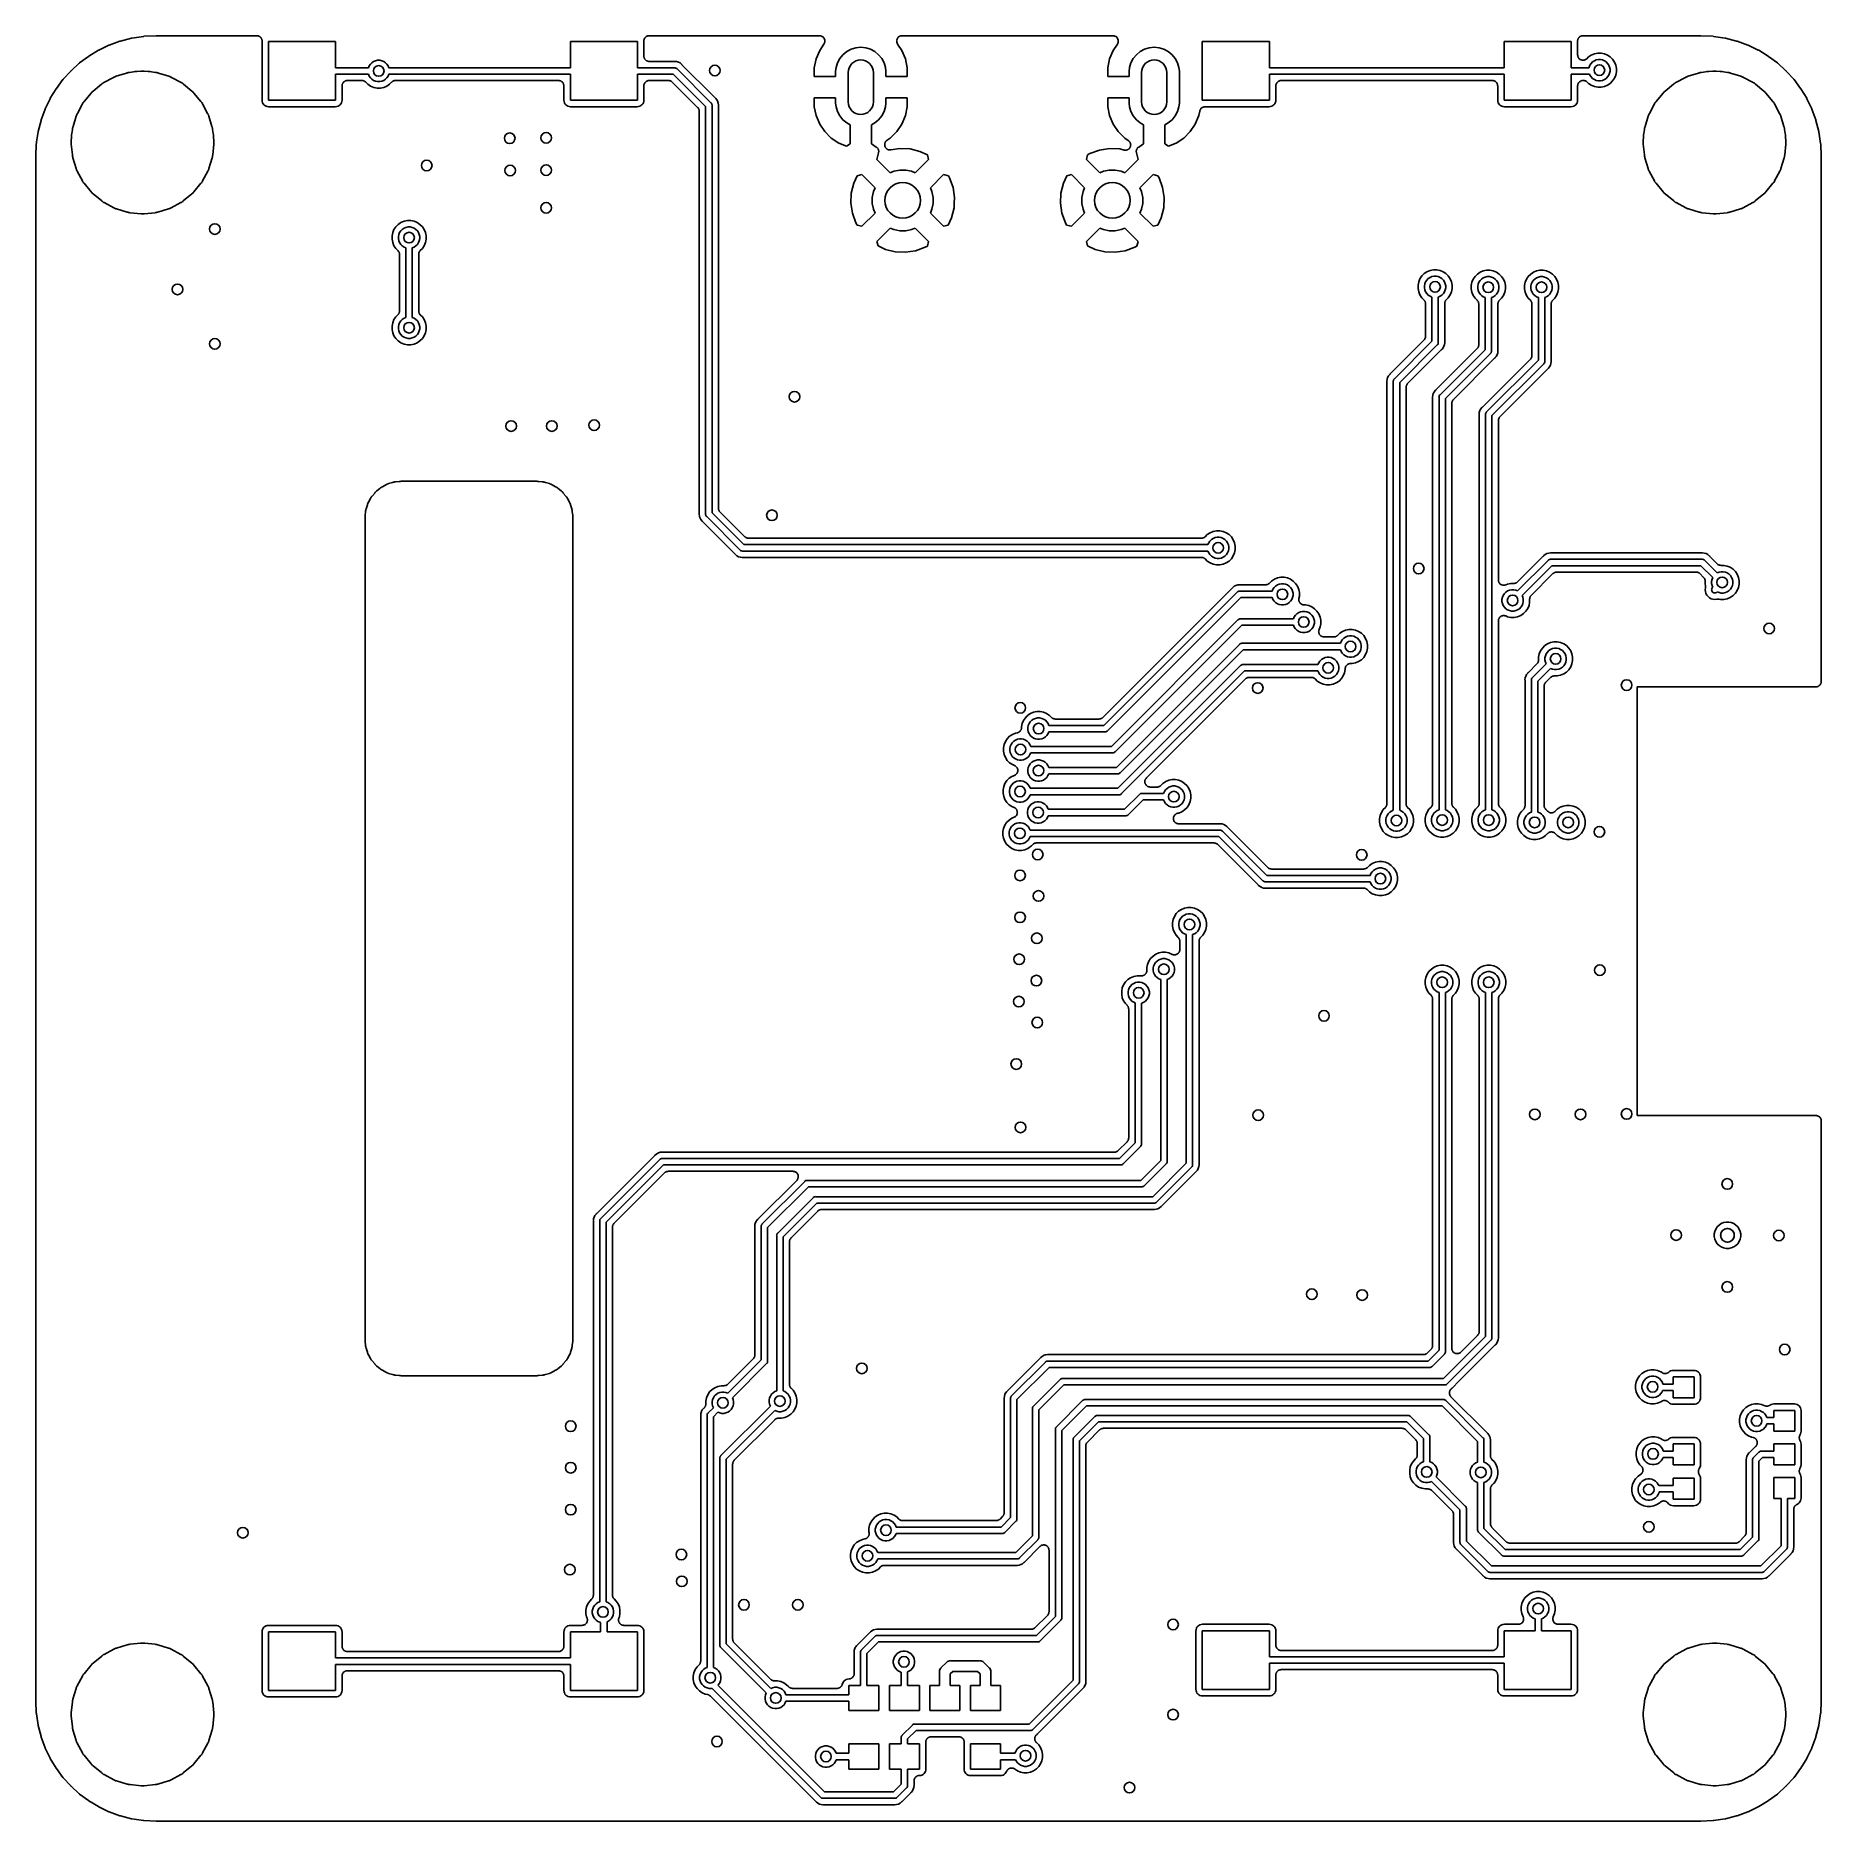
# Model space of a CAD drawing. Extents: x 98.9 to 141.5, y -118.8 to -76.2.
import ezdxf

# ---------------------------------------------------------------- set-up
doc = ezdxf.new("R2010")
doc.units = 0
doc.layers.add('BLACK', color=7, linetype='CONTINUOUS')

msp = doc.modelspace()

# ---------------------------------------------------------------- linework, layer by layer
at = {"layer": 'BLACK', "linetype": 'CONTINUOUS'}
for p, q in [((101.188, -76.2662), (101.461, -76.2247)), ((101.461, -76.2247), (101.463, -76.2245)), ((101.463, -76.2245), (101.469, -76.2243)), ((101.469, -76.2243), (101.474, -76.2235)), ((101.474, -76.2235), (101.764, -76.2089)), ((101.764, -76.2089), (101.766, -76.2088)), ((101.766, -76.2088), (101.768, -76.209)), ((101.768, -76.209), (101.771, -76.2088)), ((101.771, -76.2088), (104.167, -76.2088)), ((104.167, -76.2088), (104.169, -76.2088)), ((104.169, -76.2088), (104.175, -76.2094)), ((104.175, -76.2094), (104.181, -76.2095)), ((104.181, -76.2095), (104.187, -76.2108)), ((104.187, -76.2108), (104.194, -76.2115)), ((104.194, -76.2115), (104.199, -76.2133)), ((104.199, -76.2133), (104.205, -76.2145)), ((104.205, -76.2145), (104.211, -76.217)), ((104.211, -76.217), (104.217, -76.219)), ((104.217, -76.219), (104.222, -76.2218)), ((104.222, -76.2218), (104.228, -76.2241)), ((104.228, -76.2241), (104.233, -76.2278)), ((104.233, -76.2278), (104.239, -76.231)), ((104.239, -76.231), (104.243, -76.2347)), ((104.243, -76.2347), (104.248, -76.2379)), ((104.248, -76.2379), (104.253, -76.2426)), ((104.253, -76.2426), (104.258, -76.2469)), ((113.436, -76.2456), (113.442, -76.2415)), ((113.442, -76.2415), (113.446, -76.2368)), ((113.446, -76.2368), (113.451, -76.2336)), ((113.451, -76.2336), (113.456, -76.23)), ((113.456, -76.23), (113.462, -76.2269)), ((113.462, -76.2269), (113.467, -76.2232)), ((113.467, -76.2232), (113.472, -76.2211)), ((113.472, -76.2211), (113.478, -76.2183)), ((113.478, -76.2183), (113.484, -76.2164)), ((113.484, -76.2164), (113.49, -76.2139)), ((113.49, -76.2139), (113.496, -76.2129)), ((113.496, -76.2129), (113.501, -76.2112)), ((113.501, -76.2112), (113.508, -76.2105)), ((113.508, -76.2105), (113.514, -76.2093)), ((113.514, -76.2093), (113.52, -76.2093)), ((113.52, -76.2093), (113.526, -76.2088)), ((113.526, -76.2088), (117.592, -76.2088)), ((117.592, -76.2088), (117.594, -76.2088)), ((117.594, -76.2088), (117.615, -76.2112)), ((117.615, -76.2112), (117.618, -76.2115)), ((117.618, -76.2115), (117.618, -76.2115)), ((117.618, -76.2115), (117.618, -76.2115)), ((117.618, -76.2115), (117.636, -76.2173)), ((117.636, -76.2173), (117.642, -76.219)), ((117.642, -76.219), (117.642, -76.219)), ((117.642, -76.219), (117.642, -76.219)), ((117.642, -76.219), (117.651, -76.2241)), ((117.651, -76.2241), (117.663, -76.231)), ((117.663, -76.231), (117.663, -76.231)), ((117.663, -76.231), (117.663, -76.231)), ((117.663, -76.231), (117.672, -76.2385)), ((117.672, -76.2385), (117.682, -76.2469)), ((119.469, -76.2456), (119.488, -76.23)), ((119.488, -76.23), (119.509, -76.219)), ((119.488, -76.23), (119.488, -76.23)), ((119.488, -76.23), (119.488, -76.23)), ((119.509, -76.219), (119.51, -76.2183)), ((119.51, -76.2183), (119.529, -76.2127)), ((119.51, -76.2183), (119.51, -76.2183)), ((119.51, -76.2183), (119.51, -76.2183)), ((119.529, -76.2127), (119.534, -76.2112)), ((119.534, -76.2112), (119.549, -76.2097)), ((119.534, -76.2112), (119.534, -76.2112)), ((119.534, -76.2112), (119.534, -76.2112)), ((119.549, -76.2097), (119.558, -76.2088)), ((119.558, -76.2088), (124.592, -76.2088)), ((124.592, -76.2088), (124.594, -76.2088)), ((124.594, -76.2088), (124.615, -76.2112)), ((124.615, -76.2112), (124.618, -76.2115)), ((124.618, -76.2115), (124.618, -76.2115)), ((124.618, -76.2115), (124.618, -76.2115)), ((124.618, -76.2115), (124.636, -76.2173)), ((124.636, -76.2173), (124.642, -76.219)), ((124.642, -76.219), (124.642, -76.219)), ((124.642, -76.219), (124.642, -76.219)), ((124.642, -76.219), (124.651, -76.2241)), ((124.651, -76.2241), (124.663, -76.231)), ((124.663, -76.231), (124.663, -76.231)), ((124.663, -76.231), (124.663, -76.231)), ((124.663, -76.231), (124.672, -76.2385)), ((124.672, -76.2385), (124.682, -76.2469)), ((135.712, -76.2456), (135.717, -76.2415)), ((135.717, -76.2415), (135.722, -76.2368)), ((135.722, -76.2368), (135.727, -76.2336)), ((135.727, -76.2336), (135.731, -76.23)), ((135.731, -76.23), (135.737, -76.2269)), ((135.737, -76.2269), (135.743, -76.2232)), ((135.743, -76.2232), (135.748, -76.2211)), ((135.748, -76.2211), (135.753, -76.2183)), ((135.753, -76.2183), (135.76, -76.2164)), ((135.76, -76.2164), (135.766, -76.2139)), ((135.766, -76.2139), (135.772, -76.2129)), ((135.772, -76.2129), (135.777, -76.2112)), ((135.777, -76.2112), (135.784, -76.2105)), ((135.784, -76.2105), (135.79, -76.2093)), ((135.79, -76.2093), (135.796, -76.2093)), ((135.796, -76.2093), (135.802, -76.2088)), ((135.802, -76.2088), (138.611, -76.2088)), ((138.611, -76.2088), (138.613, -76.2088)), ((138.613, -76.2088), (138.615, -76.209)), ((138.615, -76.209), (138.618, -76.2089)), ((138.618, -76.2089), (138.908, -76.2235)), ((138.908, -76.2235), (138.91, -76.2236)), ((138.91, -76.2236), (138.915, -76.2245)), ((138.915, -76.2245), (138.92, -76.2247)), ((138.92, -76.2247), (139.193, -76.2662)), ((100.161, -76.6943), (100.387, -76.5573)), ((100.387, -76.5573), (100.389, -76.5564)), ((100.389, -76.5564), (100.393, -76.5542)), ((100.393, -76.5542), (100.398, -76.5514)), ((100.398, -76.5514), (100.638, -76.4364)), ((100.638, -76.4364), (100.639, -76.4356)), ((100.639, -76.4356), (100.644, -76.4339)), ((100.644, -76.4339), (100.649, -76.4316)), ((100.649, -76.4316), (100.901, -76.3397)), ((100.901, -76.3397), (100.903, -76.3391)), ((100.903, -76.3391), (100.908, -76.3378)), ((100.908, -76.3378), (100.913, -76.336)), ((100.913, -76.336), (101.176, -76.2687)), ((101.176, -76.2687), (101.178, -76.2683)), ((101.178, -76.2683), (101.183, -76.2675)), ((101.183, -76.2675), (101.188, -76.2662)), ((104.258, -76.2469), (104.262, -76.2514)), ((104.262, -76.2514), (104.266, -76.2555)), ((104.266, -76.2555), (104.269, -76.2611)), ((104.269, -76.2611), (104.274, -76.2662)), ((104.274, -76.2662), (104.276, -76.2714)), ((104.276, -76.2714), (104.279, -76.2762)), ((104.279, -76.2762), (104.282, -76.2823)), ((104.282, -76.2823), (104.285, -76.2882)), ((104.285, -76.2882), (104.287, -76.2937)), ((104.287, -76.2937), (104.289, -76.2991)), ((104.289, -76.2991), (104.29, -76.3056)), ((104.29, -76.3056), (104.292, -76.312)), ((104.292, -76.312), (104.293, -76.3177)), ((104.293, -76.3177), (104.294, -76.3234)), ((104.294, -76.3482), (104.293, -76.3562)), ((104.293, -76.3562), (104.293, -77.7438)), ((104.294, -76.3234), (104.294, -76.33)), ((104.294, -76.33), (104.294, -76.3366)), ((104.294, -76.3366), (104.294, -76.3424)), ((104.294, -76.3424), (104.294, -76.3482)), ((104.447, -77.75), (104.447, -76.35)), ((104.447, -76.35), (106.047, -76.35)), ((106.047, -76.35), (106.047, -76.9738)), ((111.647, -76.9738), (111.647, -76.35)), ((111.647, -76.35), (113.247, -76.35)), ((113.247, -76.35), (113.247, -76.9738)), ((113.399, -76.3349), (113.4, -76.3283)), ((113.399, -76.3406), (113.399, -76.3349)), ((113.399, -76.3464), (113.399, -76.3406)), ((113.4, -76.3482), (113.399, -76.3464)), ((113.4, -76.3217), (113.401, -76.316)), ((113.4, -76.3283), (113.4, -76.3217)), ((113.4, -76.3562), (113.4, -76.3482)), ((113.4, -76.6944), (113.4, -76.3562)), ((113.401, -76.316), (113.402, -76.3102)), ((113.402, -76.3102), (113.404, -76.3039)), ((113.404, -76.3039), (113.405, -76.2974)), ((113.405, -76.2974), (113.407, -76.2921)), ((113.407, -76.2921), (113.409, -76.2865)), ((113.409, -76.2865), (113.412, -76.2807)), ((113.412, -76.2807), (113.415, -76.2746)), ((113.415, -76.2746), (113.418, -76.2698)), ((113.418, -76.2698), (113.421, -76.2647)), ((113.421, -76.2647), (113.425, -76.2596)), ((113.425, -76.2596), (113.429, -76.2542)), ((113.429, -76.2542), (113.433, -76.2501)), ((113.433, -76.2501), (113.436, -76.2456)), ((117.595, -76.5582), (117.51, -76.7596)), ((117.697, -76.4068), (117.595, -76.5582)), ((117.682, -76.2469), (117.682, -76.2469)), ((117.682, -76.2469), (117.682, -76.2469)), ((117.682, -76.2469), (117.689, -76.2555)), ((117.689, -76.2555), (117.698, -76.2662)), ((117.705, -76.3929), (117.697, -76.4068)), ((117.698, -76.2662), (117.698, -76.2662)), ((117.698, -76.2662), (117.698, -76.2662)), ((117.698, -76.2662), (117.703, -76.2762)), ((117.703, -76.2762), (117.709, -76.2882)), ((117.709, -76.385), (117.705, -76.3929)), ((117.709, -76.2882), (117.709, -76.2882)), ((117.709, -76.2882), (117.709, -76.2882)), ((117.709, -76.2882), (117.711, -76.2949)), ((117.713, -76.3724), (117.709, -76.385)), ((117.709, -76.385), (117.709, -76.385)), ((117.709, -76.385), (117.709, -76.385)), ((117.711, -76.2949), (117.716, -76.312)), ((117.716, -76.3613), (117.713, -76.3724)), ((117.716, -76.312), (117.719, -76.3366)), ((117.718, -76.3464), (117.716, -76.3613)), ((117.716, -76.3613), (117.716, -76.3613)), ((117.716, -76.3613), (117.716, -76.3613)), ((117.719, -76.3366), (117.718, -76.3464)), ((117.719, -76.3366), (117.719, -76.3366)), ((118.074, -76.7525), (118.149, -76.6612)), ((118.149, -76.6612), (118.24, -76.5862)), ((118.24, -76.5862), (118.344, -76.5305)), ((118.344, -76.5305), (118.457, -76.4962)), ((118.457, -76.4962), (118.575, -76.4846)), ((118.575, -76.4846), (118.693, -76.4962)), ((118.693, -76.4962), (118.806, -76.5305)), ((118.806, -76.5305), (118.91, -76.5862)), ((118.91, -76.5862), (119.001, -76.6612)), ((119.001, -76.6612), (119.076, -76.7525)), ((119.431, -76.3349), (119.432, -76.3234)), ((119.432, -76.3389), (119.431, -76.3349)), ((119.431, -76.3349), (119.431, -76.3349)), ((119.432, -76.3234), (119.434, -76.3102)), ((119.434, -76.3595), (119.432, -76.3389)), ((119.434, -76.3087), (119.441, -76.2882)), ((119.434, -76.3102), (119.434, -76.3087)), ((119.434, -76.3596), (119.434, -76.3595)), ((119.434, -76.3613), (119.434, -76.3596)), ((119.434, -76.3596), (119.434, -76.3596)), ((119.441, -76.3833), (119.434, -76.3613)), ((119.441, -76.2865), (119.448, -76.2745)), ((119.441, -76.2882), (119.441, -76.2865)), ((119.441, -76.2865), (119.441, -76.2865)), ((119.441, -76.2865), (119.441, -76.2865)), ((119.441, -76.385), (119.441, -76.3833)), ((119.441, -76.3833), (119.441, -76.3833)), ((119.441, -76.3833), (119.441, -76.3833)), ((119.452, -76.4053), (119.441, -76.385)), ((119.448, -76.2745), (119.453, -76.2647)), ((119.453, -76.4068), (119.452, -76.4053)), ((119.453, -76.2647), (119.461, -76.2555)), ((119.453, -76.2647), (119.453, -76.2647)), ((119.453, -76.2647), (119.453, -76.2647)), ((119.555, -76.5582), (119.453, -76.4068)), ((119.461, -76.2555), (119.469, -76.2456)), ((119.64, -76.7596), (119.555, -76.5582)), ((124.595, -76.5582), (124.51, -76.7596)), ((124.697, -76.4068), (124.595, -76.5582)), ((124.682, -76.2469), (124.682, -76.2469)), ((124.682, -76.2469), (124.682, -76.2469)), ((124.682, -76.2469), (124.689, -76.2555)), ((124.689, -76.2555), (124.698, -76.2662)), ((124.705, -76.3929), (124.697, -76.4068)), ((124.698, -76.2662), (124.698, -76.2662)), ((124.698, -76.2662), (124.698, -76.2662)), ((124.698, -76.2662), (124.703, -76.2762)), ((124.703, -76.2762), (124.709, -76.2882)), ((124.709, -76.385), (124.705, -76.3929)), ((124.709, -76.2882), (124.709, -76.2882)), ((124.709, -76.2882), (124.709, -76.2882)), ((124.709, -76.2882), (124.711, -76.2949)), ((124.713, -76.3724), (124.709, -76.385)), ((124.709, -76.385), (124.709, -76.385)), ((124.709, -76.385), (124.709, -76.385)), ((124.711, -76.2949), (124.716, -76.312)), ((124.716, -76.3613), (124.713, -76.3724)), ((124.716, -76.312), (124.719, -76.3366)), ((124.718, -76.3464), (124.716, -76.3613)), ((124.716, -76.3613), (124.716, -76.3613)), ((124.716, -76.3613), (124.716, -76.3613)), ((124.719, -76.3366), (124.718, -76.3464)), ((124.719, -76.3366), (124.719, -76.3366)), ((125.074, -76.7525), (125.149, -76.6612)), ((125.149, -76.6612), (125.24, -76.5862)), ((125.24, -76.5862), (125.344, -76.5305)), ((125.344, -76.5305), (125.457, -76.4962)), ((125.457, -76.4962), (125.575, -76.4846)), ((125.575, -76.4846), (125.693, -76.4962)), ((125.693, -76.4962), (125.806, -76.5305)), ((125.806, -76.5305), (125.91, -76.5862)), ((125.91, -76.5862), (126.001, -76.6612)), ((126.001, -76.6612), (126.076, -76.7525)), ((126.722, -77.75), (126.722, -76.35)), ((126.722, -76.35), (128.322, -76.35)), ((128.322, -76.35), (128.322, -76.9738)), ((133.922, -76.9738), (133.922, -76.35)), ((133.922, -76.35), (135.522, -76.35)), ((135.522, -76.35), (135.522, -76.9738)), ((135.675, -76.3283), (135.676, -76.3217)), ((135.675, -76.3349), (135.675, -76.3283)), ((135.675, -76.3406), (135.675, -76.3349)), ((135.675, -76.3464), (135.675, -76.3406)), ((135.675, -76.3482), (135.675, -76.3464)), ((135.676, -76.3562), (135.675, -76.3482)), ((135.676, -76.3217), (135.677, -76.316)), ((135.676, -76.6675), (135.676, -76.3562)), ((135.677, -76.6797), (135.676, -76.6675)), ((135.677, -76.3102), (135.679, -76.3039)), ((135.677, -76.316), (135.677, -76.3102)), ((135.679, -76.3039), (135.681, -76.2974)), ((135.681, -76.2974), (135.683, -76.2921)), ((135.683, -76.2921), (135.685, -76.2865)), ((135.685, -76.2865), (135.688, -76.2807)), ((135.688, -76.2807), (135.69, -76.2746)), ((135.69, -76.2746), (135.694, -76.2698)), ((135.694, -76.2698), (135.696, -76.2647)), ((135.696, -76.2647), (135.701, -76.2596)), ((135.701, -76.2596), (135.704, -76.2542)), ((135.704, -76.2542), (135.709, -76.2501)), ((135.709, -76.2501), (135.712, -76.2456)), ((136.002, -76.6699), (135.936, -76.7143)), ((136.076, -76.6392), (136.002, -76.6699)), ((136.155, -76.6236), (136.076, -76.6392)), ((136.235, -76.6236), (136.155, -76.6236)), ((136.314, -76.6392), (136.235, -76.6236)), ((136.388, -76.6699), (136.314, -76.6392)), ((136.454, -76.7143), (136.388, -76.6699)), ((139.193, -76.2662), (139.195, -76.2664)), ((139.195, -76.2664), (139.2, -76.2679)), ((139.2, -76.2679), (139.206, -76.2687)), ((139.206, -76.2687), (139.469, -76.336)), ((139.469, -76.336), (139.471, -76.3364)), ((139.471, -76.3364), (139.476, -76.3384)), ((139.476, -76.3384), (139.481, -76.3397)), ((139.481, -76.3397), (139.733, -76.4316)), ((139.733, -76.4316), (139.734, -76.4322)), ((139.734, -76.4322), (139.739, -76.4346)), ((139.739, -76.4346), (139.744, -76.4364)), ((139.744, -76.4364), (139.984, -76.5514)), ((139.984, -76.5514), (139.985, -76.5522)), ((139.985, -76.5522), (139.99, -76.555)), ((139.99, -76.555), (139.995, -76.5573)), ((139.995, -76.5573), (140.221, -76.6943)), ((99.5509, -77.2461), (99.7276, -77.0516)), ((99.7276, -77.0516), (99.7288, -77.0503)), ((99.7288, -77.0503), (99.7327, -77.0469)), ((99.7327, -77.0469), (99.7362, -77.043)), ((99.7362, -77.043), (99.9307, -76.8664)), ((99.9307, -76.8664), (99.9321, -76.8652)), ((99.9321, -76.8652), (99.9363, -76.8621)), ((99.9363, -76.8621), (99.9401, -76.8586)), ((99.9401, -76.8586), (100.151, -76.7011)), ((100.151, -76.7011), (100.152, -76.7001)), ((100.152, -76.7001), (100.157, -76.6974)), ((100.157, -76.6974), (100.161, -76.6943)), ((101.066, -77.0964), (101.063, -77.0974)), ((101.08, -77.0928), (101.066, -77.0964)), ((101.083, -77.092), (101.08, -77.0928)), ((101.085, -77.0915), (101.083, -77.092)), ((101.087, -77.091), (101.085, -77.0915)), ((101.088, -77.0906), (101.087, -77.091)), ((101.09, -77.0901), (101.088, -77.0906)), ((101.092, -77.0895), (101.09, -77.0901)), ((101.094, -77.0892), (101.092, -77.0895)), ((101.096, -77.0888), (101.094, -77.0892)), ((101.098, -77.0883), (101.096, -77.0888)), ((101.1, -77.088), (101.098, -77.0883)), ((101.102, -77.0874), (101.1, -77.088)), ((101.104, -77.0872), (101.102, -77.0874)), ((101.106, -77.0869), (101.104, -77.0872)), ((101.121, -77.0838), (101.106, -77.0869)), ((101.122, -77.0837), (101.121, -77.0838)), ((101.13, -77.0834), (101.122, -77.0837)), ((101.132, -77.0832), (101.13, -77.0834)), ((101.225, -77.0689), (101.132, -77.0832)), ((101.226, -77.0686), (101.225, -77.0689)), ((101.257, -77.0641), (101.226, -77.0686)), ((101.267, -77.0625), (101.257, -77.064)), ((101.257, -77.064), (101.257, -77.0641)), ((101.257, -77.0641), (101.257, -77.0641)), ((101.277, -77.062), (101.267, -77.0625)), ((101.278, -77.062), (101.277, -77.062)), ((101.277, -77.062), (101.277, -77.062)), ((101.307, -77.0604), (101.278, -77.062)), ((101.308, -77.0605), (101.307, -77.0604)), ((101.309, -77.0604), (101.308, -77.0605)), ((101.399, -77.0559), (101.309, -77.0604)), ((101.4, -77.0558), (101.399, -77.0559)), ((101.423, -77.0546), (101.4, -77.0558)), ((101.425, -77.0543), (101.423, -77.0546)), ((101.428, -77.0543), (101.425, -77.0543)), ((101.429, -77.0542), (101.428, -77.0543)), ((101.431, -77.054), (101.429, -77.0542)), ((101.433, -77.054), (101.431, -77.054)), ((101.435, -77.0538), (101.433, -77.054)), ((101.437, -77.0539), (101.435, -77.0538)), ((101.439, -77.0538), (101.437, -77.0539)), ((101.441, -77.0538), (101.439, -77.0538)), ((101.443, -77.0538), (101.441, -77.0538)), ((101.445, -77.0537), (101.443, -77.0538)), ((101.447, -77.054), (101.445, -77.0537)), ((101.449, -77.054), (101.447, -77.054)), ((101.451, -77.054), (101.449, -77.054)), ((101.453, -77.0542), (101.451, -77.054)), ((101.455, -77.0542), (101.453, -77.0542)), ((101.457, -77.0545), (101.455, -77.0542)), ((101.459, -77.0546), (101.457, -77.0545)), ((101.481, -77.0557), (101.459, -77.0546)), ((101.481, -77.0558), (101.481, -77.0557)), ((101.483, -77.0559), (101.481, -77.0558)), ((101.573, -77.0604), (101.483, -77.0559)), ((101.483, -77.0559), (101.483, -77.0559)), ((101.483, -77.0559), (101.483, -77.0559)), ((101.604, -77.062), (101.573, -77.0603)), ((101.573, -77.0603), (101.573, -77.0604)), ((101.605, -77.062), (101.604, -77.062)), ((101.604, -77.062), (101.604, -77.062)), ((101.615, -77.0625), (101.605, -77.062)), ((101.625, -77.064), (101.615, -77.0625)), ((101.625, -77.0641), (101.625, -77.064)), ((101.625, -77.064), (101.625, -77.064)), ((101.654, -77.0684), (101.625, -77.0641)), ((101.655, -77.0686), (101.654, -77.0684)), ((101.656, -77.0689), (101.655, -77.0686)), ((101.75, -77.0832), (101.656, -77.0689)), ((101.758, -77.0836), (101.75, -77.0832)), ((101.761, -77.084), (101.758, -77.0836)), ((101.776, -77.0869), (101.761, -77.084)), ((101.778, -77.0871), (101.776, -77.0869)), ((101.78, -77.0878), (101.778, -77.0871)), ((101.782, -77.088), (101.78, -77.0878)), ((101.784, -77.0883), (101.782, -77.088)), ((101.786, -77.0888), (101.784, -77.0883)), ((101.788, -77.0891), (101.786, -77.0888)), ((101.79, -77.0898), (101.788, -77.0891)), ((101.792, -77.0901), (101.79, -77.0898)), ((101.794, -77.0906), (101.792, -77.0901)), ((101.795, -77.091), (101.794, -77.0906)), ((101.797, -77.0915), (101.795, -77.091)), ((101.8, -77.0924), (101.797, -77.0915)), ((101.801, -77.0928), (101.8, -77.0924)), ((101.816, -77.0966), (101.801, -77.0928)), ((101.817, -77.0968), (101.816, -77.0966)), ((101.824, -77.1001), (101.817, -77.0968)), ((106.047, -76.9738), (106.832, -76.9738)), ((106.832, -76.9738), (106.85, -76.9297)), ((106.85, -76.9297), (106.878, -76.8881)), ((106.878, -76.8881), (106.913, -76.8527)), ((106.913, -76.8527), (106.955, -76.8249)), ((106.955, -76.8249), (107.001, -76.8058)), ((107.001, -76.8058), (107.05, -76.796)), ((107.05, -76.796), (107.1, -76.796)), ((107.1, -76.796), (107.149, -76.8058)), ((107.149, -76.8058), (107.195, -76.8249)), ((107.195, -76.8249), (107.237, -76.8527)), ((107.237, -76.8527), (107.272, -76.8881)), ((107.272, -76.8881), (107.3, -76.9297)), ((107.3, -76.9297), (107.318, -76.9738)), ((107.318, -76.9738), (111.647, -76.9738)), ((113.247, -76.9738), (114.131, -76.9738)), ((113.402, -76.7063), (113.4, -76.6944)), ((113.403, -76.7182), (113.402, -76.7063)), ((113.403, -76.7186), (113.403, -76.7182)), ((113.403, -76.7191), (113.403, -76.7186)), ((113.406, -76.7305), (113.403, -76.7191)), ((113.41, -76.742), (113.406, -76.7305)), ((113.41, -76.7424), (113.41, -76.742)), ((113.41, -76.7428), (113.41, -76.7424)), ((113.416, -76.7533), (113.41, -76.7428)), ((113.421, -76.7639), (113.416, -76.7533)), ((113.421, -76.7643), (113.421, -76.7639)), ((113.422, -76.7647), (113.421, -76.7643)), ((113.429, -76.7739), (113.422, -76.7647)), ((113.437, -76.7833), (113.429, -76.7739)), ((113.437, -76.7835), (113.437, -76.7833)), ((113.437, -76.7839), (113.437, -76.7835)), ((113.446, -76.7915), (113.437, -76.7839)), ((113.456, -76.7992), (113.446, -76.7915)), ((113.456, -76.7994), (113.456, -76.7992)), ((113.456, -76.7997), (113.456, -76.7994)), ((113.467, -76.8054), (113.456, -76.7997)), ((113.477, -76.8111), (113.467, -76.8054)), ((113.478, -76.8113), (113.477, -76.8111)), ((113.478, -76.8115), (113.478, -76.8113)), ((113.49, -76.815), (113.478, -76.8115)), ((113.501, -76.8186), (113.49, -76.815)), ((113.501, -76.8187), (113.501, -76.8186)), ((113.502, -76.8188), (113.501, -76.8187)), ((113.514, -76.8201), (113.502, -76.8188)), ((113.526, -76.8214), (113.514, -76.8201)), ((113.527, -76.8214), (113.526, -76.8214)), ((113.526, -76.8214), (113.526, -76.8214)), ((113.526, -76.8214), (113.526, -76.8214)), ((113.526, -76.8214), (113.526, -76.8214)), ((114.118, -76.8214), (113.527, -76.8214)), ((114.123, -76.8209), (114.118, -76.8214)), ((114.128, -76.8209), (114.123, -76.8209)), ((114.13, -76.8208), (114.128, -76.8209)), ((114.135, -76.8203), (114.13, -76.8208)), ((114.131, -76.9738), (114.135, -76.9734)), ((114.14, -76.8208), (114.135, -76.8203)), ((114.135, -76.9734), (114.139, -76.9738)), ((114.139, -76.9738), (114.139, -76.9738)), ((114.139, -76.9738), (114.15, -76.9749)), ((114.18, -76.8247), (114.14, -76.8208)), ((114.14, -76.8208), (114.14, -76.8208)), ((114.15, -76.9749), (114.164, -76.9793)), ((114.164, -76.9793), (114.178, -76.9863)), ((114.178, -76.9863), (114.189, -76.9959)), ((114.223, -76.8378), (114.18, -76.8247)), ((114.189, -76.9959), (114.192, -76.9988)), ((114.192, -76.9988), (115.001, -77.8085)), ((114.263, -76.859), (114.223, -76.8378)), ((114.297, -76.8876), (114.263, -76.859)), ((114.301, -76.8915), (114.297, -76.8876)), ((114.304, -76.8953), (114.301, -76.8915)), ((114.308, -76.8994), (114.304, -76.8953)), ((114.309, -76.9007), (114.308, -76.8994)), ((115.062, -77.6542), (114.309, -76.9007)), ((117.51, -76.7596), (117.467, -76.9733)), ((117.467, -76.9733), (117.467, -77.1835)), ((117.975, -77.058), (117.984, -76.9699)), ((117.975, -77.1835), (117.975, -77.058)), ((117.984, -76.9699), (118.018, -76.8568)), ((118.018, -76.8568), (118.074, -76.7525)), ((118.281, -77.029), (118.275, -77.0875)), ((118.275, -77.0875), (118.275, -77.7875)), ((118.298, -76.9727), (118.281, -77.029)), ((118.326, -76.9208), (118.298, -76.9727)), ((118.363, -76.8754), (118.326, -76.9208)), ((118.408, -76.8381), (118.363, -76.8754)), ((118.46, -76.8103), (118.408, -76.8381)), ((118.516, -76.7933), (118.46, -76.8103)), ((118.575, -76.7875), (118.516, -76.7933)), ((118.634, -76.7933), (118.575, -76.7875)), ((118.69, -76.8103), (118.634, -76.7933)), ((118.742, -76.8381), (118.69, -76.8103)), ((118.787, -76.8754), (118.742, -76.8381)), ((118.824, -76.9208), (118.787, -76.8754)), ((118.852, -76.9727), (118.824, -76.9208)), ((118.869, -77.029), (118.852, -76.9727)), ((118.875, -77.0875), (118.869, -77.029)), ((118.875, -77.7875), (118.875, -77.0875)), ((119.076, -76.7525), (119.132, -76.8568)), ((119.132, -76.8568), (119.166, -76.9699)), ((119.166, -76.9699), (119.175, -77.058)), ((119.175, -77.058), (119.175, -77.1835)), ((119.683, -76.9733), (119.64, -76.7596)), ((119.683, -77.1835), (119.683, -76.9733)), ((124.51, -76.7596), (124.467, -76.9733)), ((124.467, -76.9733), (124.467, -77.1835)), ((124.975, -77.058), (124.984, -76.9699)), ((124.975, -77.1835), (124.975, -77.058)), ((124.984, -76.9699), (125.018, -76.8568)), ((125.018, -76.8568), (125.074, -76.7525)), ((125.281, -77.029), (125.275, -77.0875)), ((125.275, -77.0875), (125.275, -77.7875)), ((125.298, -76.9727), (125.281, -77.029)), ((125.326, -76.9208), (125.298, -76.9727)), ((125.363, -76.8754), (125.326, -76.9208)), ((125.408, -76.8381), (125.363, -76.8754)), ((125.46, -76.8103), (125.408, -76.8381)), ((125.516, -76.7933), (125.46, -76.8103)), ((125.575, -76.7875), (125.516, -76.7933)), ((125.634, -76.7933), (125.575, -76.7875)), ((125.69, -76.8103), (125.634, -76.7933)), ((125.742, -76.8381), (125.69, -76.8103)), ((125.787, -76.8754), (125.742, -76.8381)), ((125.824, -76.9208), (125.787, -76.8754)), ((125.852, -76.9727), (125.824, -76.9208)), ((125.869, -77.029), (125.852, -76.9727)), ((125.875, -77.0875), (125.869, -77.029)), ((125.875, -77.7875), (125.875, -77.0875)), ((126.076, -76.7525), (126.132, -76.8568)), ((126.132, -76.8568), (126.166, -76.9699)), ((126.166, -76.9699), (126.175, -77.058)), ((126.175, -77.058), (126.175, -77.817)), ((128.322, -76.9738), (133.922, -76.9738)), ((135.522, -76.9738), (135.947, -76.9738)), ((135.678, -76.6917), (135.677, -76.6797)), ((135.679, -76.692), (135.678, -76.6917)), ((135.679, -76.6922), (135.679, -76.692)), ((135.682, -76.7039), (135.679, -76.6922)), ((135.686, -76.7155), (135.682, -76.7039)), ((135.686, -76.7157), (135.686, -76.7155)), ((135.686, -76.7159), (135.686, -76.7157)), ((135.691, -76.7266), (135.686, -76.7159)), ((135.697, -76.7374), (135.691, -76.7266)), ((135.697, -76.7376), (135.697, -76.7374)), ((135.697, -76.7378), (135.697, -76.7376)), ((135.705, -76.7472), (135.697, -76.7378)), ((135.713, -76.7567), (135.705, -76.7472)), ((135.713, -76.7568), (135.713, -76.7567)), ((135.713, -76.757), (135.713, -76.7568)), ((135.722, -76.7647), (135.713, -76.757)), ((135.732, -76.7725), (135.722, -76.7647)), ((135.732, -76.7727), (135.732, -76.7725)), ((135.732, -76.7728), (135.732, -76.7727)), ((135.743, -76.7786), (135.732, -76.7728)), ((135.754, -76.7844), (135.743, -76.7786)), ((135.754, -76.7845), (135.754, -76.7844)), ((135.754, -76.7846), (135.754, -76.7845)), ((135.766, -76.7882), (135.754, -76.7846)), ((135.777, -76.7918), (135.766, -76.7882)), ((135.778, -76.7919), (135.777, -76.7918)), ((135.777, -76.7918), (135.777, -76.7918)), ((135.79, -76.7932), (135.778, -76.7919)), ((135.802, -76.7945), (135.79, -76.7932)), ((135.814, -76.7934), (135.802, -76.7945)), ((135.802, -76.7945), (135.802, -76.7945)), ((135.802, -76.7945), (135.802, -76.7945)), ((135.827, -76.7923), (135.814, -76.7934)), ((135.838, -76.7889), (135.827, -76.7923)), ((135.827, -76.7923), (135.827, -76.7923)), ((135.827, -76.7923), (135.827, -76.7923)), ((135.85, -76.7854), (135.838, -76.7889)), ((135.851, -76.7853), (135.85, -76.7854)), ((135.862, -76.7796), (135.851, -76.7853)), ((135.851, -76.7853), (135.851, -76.7853)), ((135.872, -76.774), (135.862, -76.7796)), ((135.873, -76.7738), (135.872, -76.7739)), ((135.872, -76.7739), (135.872, -76.774)), ((135.882, -76.7661), (135.873, -76.7738)), ((135.892, -76.7586), (135.882, -76.7661)), ((135.893, -76.7573), (135.892, -76.7582)), ((135.892, -76.7582), (135.892, -76.7582)), ((135.892, -76.7582), (135.892, -76.7583)), ((135.892, -76.7583), (135.892, -76.7586)), ((135.936, -76.7143), (135.893, -76.7573)), ((135.947, -76.9738), (135.951, -76.9559)), ((135.951, -76.9559), (135.97, -76.9097)), ((135.97, -76.9097), (135.998, -76.8681)), ((135.998, -76.8681), (136.033, -76.8327)), ((136.033, -76.8327), (136.075, -76.8049)), ((136.075, -76.8049), (136.121, -76.7858)), ((136.121, -76.7858), (136.17, -76.776)), ((136.17, -76.776), (136.22, -76.776)), ((136.22, -76.776), (136.269, -76.7858)), ((136.269, -76.7858), (136.315, -76.8049)), ((136.315, -76.8049), (136.357, -76.8327)), ((136.357, -76.8327), (136.392, -76.8681)), ((136.392, -76.8681), (136.42, -76.9097)), ((136.42, -76.9097), (136.439, -76.9559)), ((136.439, -76.9559), (136.449, -77.005)), ((136.449, -77.055), (136.439, -77.1041)), ((136.449, -77.005), (136.449, -77.055)), ((136.511, -76.7709), (136.454, -76.7143)), ((136.555, -76.8375), (136.511, -76.7709)), ((136.586, -76.9115), (136.555, -76.8375)), ((136.601, -76.99), (136.586, -76.9115)), ((136.586, -77.1485), (136.601, -77.07)), ((136.601, -77.07), (136.601, -76.99)), ((138.566, -77.0964), (138.564, -77.0974)), ((138.58, -77.0928), (138.566, -77.0964)), ((138.583, -77.092), (138.58, -77.0928)), ((138.585, -77.0916), (138.583, -77.092)), ((138.587, -77.091), (138.585, -77.0916)), ((138.588, -77.0906), (138.587, -77.091)), ((138.59, -77.0901), (138.588, -77.0906)), ((138.592, -77.0895), (138.59, -77.0901)), ((138.594, -77.0892), (138.592, -77.0895)), ((138.596, -77.0888), (138.594, -77.0892)), ((138.598, -77.0883), (138.596, -77.0888)), ((138.6, -77.088), (138.598, -77.0883)), ((138.602, -77.0874), (138.6, -77.088)), ((138.605, -77.0872), (138.602, -77.0874)), ((138.606, -77.0869), (138.605, -77.0872)), ((138.621, -77.0838), (138.606, -77.0869)), ((138.622, -77.0837), (138.621, -77.0838)), ((138.63, -77.0834), (138.622, -77.0837)), ((138.632, -77.0832), (138.63, -77.0834)), ((138.725, -77.0689), (138.632, -77.0832)), ((138.726, -77.0686), (138.725, -77.0689)), ((138.757, -77.0641), (138.726, -77.0686)), ((138.767, -77.0625), (138.757, -77.064)), ((138.757, -77.064), (138.757, -77.0641)), ((138.757, -77.0641), (138.757, -77.0641)), ((138.777, -77.062), (138.767, -77.0625)), ((138.778, -77.062), (138.777, -77.062)), ((138.777, -77.062), (138.777, -77.062)), ((138.807, -77.0604), (138.778, -77.062)), ((138.808, -77.0605), (138.807, -77.0604)), ((138.809, -77.0604), (138.808, -77.0605)), ((138.899, -77.0559), (138.809, -77.0604)), ((138.9, -77.0558), (138.899, -77.0559)), ((138.923, -77.0546), (138.9, -77.0558)), ((138.925, -77.0543), (138.923, -77.0546)), ((138.928, -77.0543), (138.925, -77.0543)), ((138.929, -77.0542), (138.928, -77.0543)), ((138.931, -77.054), (138.929, -77.0542)), ((138.933, -77.054), (138.931, -77.054)), ((138.935, -77.0538), (138.933, -77.054)), ((138.937, -77.0539), (138.935, -77.0538)), ((138.939, -77.0538), (138.937, -77.0539)), ((138.941, -77.0538), (138.939, -77.0538)), ((138.943, -77.0538), (138.941, -77.0538)), ((138.945, -77.0537), (138.943, -77.0538)), ((138.947, -77.054), (138.945, -77.0537)), ((138.949, -77.054), (138.947, -77.054)), ((138.951, -77.054), (138.949, -77.054)), ((138.953, -77.0542), (138.951, -77.054)), ((138.955, -77.0542), (138.953, -77.0542)), ((138.957, -77.0545), (138.955, -77.0542)), ((138.959, -77.0546), (138.957, -77.0545)), ((138.981, -77.0557), (138.959, -77.0546)), ((138.981, -77.0558), (138.981, -77.0557)), ((138.983, -77.0559), (138.981, -77.0558)), ((139.073, -77.0604), (138.983, -77.0559)), ((139.104, -77.062), (139.073, -77.0603)), ((139.073, -77.0603), (139.073, -77.0604)), ((139.105, -77.062), (139.104, -77.062)), ((139.104, -77.062), (139.104, -77.062)), ((139.115, -77.0625), (139.105, -77.062)), ((139.125, -77.064), (139.115, -77.0625)), ((139.125, -77.0641), (139.125, -77.064)), ((139.125, -77.064), (139.125, -77.064)), ((139.154, -77.0684), (139.125, -77.0641)), ((139.155, -77.0686), (139.154, -77.0684)), ((139.156, -77.0689), (139.155, -77.0686)), ((139.25, -77.0832), (139.156, -77.0689)), ((139.258, -77.0836), (139.25, -77.0832)), ((139.261, -77.084), (139.258, -77.0836)), ((139.276, -77.0869), (139.261, -77.084)), ((139.278, -77.0871), (139.276, -77.0869)), ((139.28, -77.0878), (139.278, -77.0871)), ((139.282, -77.088), (139.28, -77.0878)), ((139.284, -77.0883), (139.282, -77.088)), ((139.286, -77.0888), (139.284, -77.0883)), ((139.288, -77.0891), (139.286, -77.0888)), ((139.29, -77.0898), (139.288, -77.0891)), ((139.292, -77.0901), (139.29, -77.0898)), ((139.294, -77.0906), (139.292, -77.0901)), ((139.295, -77.091), (139.294, -77.0906)), ((139.297, -77.0915), (139.295, -77.091)), ((139.3, -77.0924), (139.297, -77.0915)), ((139.301, -77.0928), (139.3, -77.0924)), ((139.316, -77.0966), (139.301, -77.0928)), ((139.317, -77.0967), (139.316, -77.0966)), ((139.324, -77.1001), (139.317, -77.0967)), ((140.221, -76.6943), (140.222, -76.6952)), ((140.222, -76.6952), (140.226, -76.6984)), ((140.226, -76.6984), (140.231, -76.7011)), ((140.231, -76.7011), (140.442, -76.8586)), ((140.442, -76.8586), (140.443, -76.8597)), ((140.443, -76.8597), (140.447, -76.8632)), ((140.447, -76.8632), (140.451, -76.8664)), ((140.451, -76.8664), (140.645, -77.043)), ((140.645, -77.043), (140.647, -77.0442)), ((140.647, -77.0442), (140.65, -77.0481)), ((140.65, -77.0481), (140.654, -77.0516)), ((140.654, -77.0516), (140.831, -77.2461)), ((99.2418, -77.7024), (99.3788, -77.4765)), ((99.3788, -77.4765), (99.3797, -77.475)), ((99.3797, -77.475), (99.3829, -77.4709)), ((99.3829, -77.4709), (99.3856, -77.4664)), ((99.3856, -77.4664), (99.5431, -77.2555)), ((99.5431, -77.2555), (99.5442, -77.2541)), ((99.5442, -77.2541), (99.5478, -77.2503)), ((99.5478, -77.2503), (99.5509, -77.2461)), ((100.461, -77.367), (100.265, -77.5286)), ((100.464, -77.363), (100.461, -77.367)), ((100.469, -77.3595), (100.464, -77.363)), ((100.47, -77.3583), (100.469, -77.3595)), ((100.472, -77.356), (100.47, -77.3583)), ((100.476, -77.3536), (100.472, -77.356)), ((100.489, -77.3447), (100.476, -77.3532)), ((100.476, -77.3532), (100.476, -77.3536)), ((100.501, -77.3369), (100.489, -77.3444)), ((100.489, -77.3444), (100.489, -77.3447)), ((100.489, -77.3447), (100.489, -77.3447)), ((100.502, -77.3358), (100.501, -77.3367)), ((100.501, -77.3367), (100.501, -77.3369)), ((100.506, -77.3333), (100.502, -77.3358)), ((100.509, -77.3321), (100.506, -77.3333)), ((100.514, -77.3295), (100.509, -77.3321)), ((100.519, -77.3274), (100.514, -77.3295)), ((100.521, -77.3265), (100.519, -77.3274)), ((100.746, -77.204), (100.521, -77.3265)), ((100.751, -77.201), (100.746, -77.204)), ((100.756, -77.1985), (100.751, -77.201)), ((100.757, -77.1975), (100.756, -77.1985)), ((100.76, -77.1954), (100.757, -77.1975)), ((100.764, -77.194), (100.76, -77.1954)), ((100.797, -77.18), (100.764, -77.194)), ((100.764, -77.194), (100.764, -77.194)), ((100.801, -77.1792), (100.797, -77.18)), ((100.806, -77.1776), (100.801, -77.1792)), ((100.811, -77.1766), (100.806, -77.1776)), ((100.813, -77.1761), (100.811, -77.1766)), ((101.056, -77.1006), (100.813, -77.1761)), ((101.063, -77.0974), (101.056, -77.1006)), ((101.826, -77.1006), (101.824, -77.1001)), ((102.069, -77.1761), (101.826, -77.1006)), ((102.075, -77.1772), (102.069, -77.1761)), ((102.08, -77.1788), (102.075, -77.1772)), ((102.081, -77.1792), (102.08, -77.1788)), ((102.085, -77.18), (102.081, -77.1792)), ((102.088, -77.1814), (102.085, -77.18)), ((102.096, -77.1845), (102.088, -77.1814)), ((102.088, -77.1814), (102.088, -77.1814)), ((102.118, -77.194), (102.096, -77.1845)), ((102.096, -77.1845), (102.096, -77.1845)), ((102.122, -77.1955), (102.118, -77.194)), ((102.118, -77.194), (102.118, -77.194)), ((102.125, -77.1975), (102.122, -77.1955)), ((102.13, -77.2001), (102.125, -77.1975)), ((102.134, -77.2032), (102.13, -77.2001)), ((102.136, -77.204), (102.134, -77.2032)), ((102.361, -77.3265), (102.136, -77.204)), ((102.366, -77.3287), (102.361, -77.3265)), ((102.371, -77.3314), (102.366, -77.3287)), ((102.373, -77.3321), (102.371, -77.3314)), ((102.376, -77.3333), (102.373, -77.3321)), ((102.38, -77.3358), (102.376, -77.3333)), ((102.38, -77.336), (102.38, -77.3358)), ((102.392, -77.3444), (102.38, -77.336)), ((102.392, -77.3445), (102.392, -77.3444)), ((102.393, -77.3447), (102.392, -77.3445)), ((102.404, -77.3524), (102.393, -77.3447)), ((102.404, -77.3526), (102.404, -77.3524)), ((102.406, -77.3536), (102.404, -77.3526)), ((102.41, -77.356), (102.406, -77.3536)), ((102.412, -77.3583), (102.41, -77.356)), ((102.416, -77.3618), (102.412, -77.3583)), ((102.42, -77.3659), (102.416, -77.3618)), ((102.421, -77.367), (102.42, -77.3659)), ((102.617, -77.5286), (102.421, -77.367)), ((106.832, -77.1262), (106.047, -77.1262)), ((106.047, -77.1262), (106.047, -77.75)), ((106.2, -77.4038), (106.202, -77.3919)), ((106.2, -77.4047), (106.2, -77.4038)), ((106.2, -77.4056), (106.2, -77.4047)), ((106.2, -77.4047), (106.2, -77.4047)), ((106.2, -77.4047), (106.2, -77.4047)), ((106.2, -77.7438), (106.2, -77.4056)), ((106.202, -77.3919), (106.203, -77.3801)), ((106.203, -77.3792), (106.207, -77.3678)), ((106.203, -77.3796), (106.203, -77.3792)), ((106.203, -77.3801), (106.203, -77.3796)), ((106.207, -77.3678), (106.21, -77.3564)), ((106.21, -77.356), (106.211, -77.3556)), ((106.21, -77.3564), (106.21, -77.356)), ((106.211, -77.3556), (106.216, -77.3451)), ((106.216, -77.3451), (106.222, -77.3346)), ((106.222, -77.3342), (106.223, -77.3338)), ((106.222, -77.3346), (106.222, -77.3342)), ((106.223, -77.3338), (106.23, -77.3247)), ((106.23, -77.3247), (106.238, -77.3155)), ((106.238, -77.3149), (106.248, -77.3074)), ((106.238, -77.3152), (106.238, -77.3149)), ((106.238, -77.3155), (106.238, -77.3152)), ((106.248, -77.3074), (106.257, -77.2998)), ((106.257, -77.2996), (106.258, -77.2993)), ((106.257, -77.2998), (106.257, -77.2996)), ((106.258, -77.2993), (106.268, -77.2938)), ((106.268, -77.2938), (106.279, -77.2882)), ((106.279, -77.2881), (106.28, -77.2878)), ((106.279, -77.2882), (106.279, -77.2881)), ((106.28, -77.2878), (106.291, -77.2845)), ((106.291, -77.2845), (106.303, -77.281)), ((106.303, -77.281), (106.304, -77.2809)), ((106.303, -77.281), (106.303, -77.281)), ((106.304, -77.2809), (106.315, -77.2798)), ((106.315, -77.2798), (106.327, -77.2786)), ((106.327, -77.2786), (106.676, -77.2786)), ((106.676, -77.2786), (106.677, -77.2786)), ((106.677, -77.2786), (106.677, -77.2786)), ((106.677, -77.2786), (106.677, -77.2786)), ((106.677, -77.2786), (106.678, -77.2786)), ((106.678, -77.2786), (106.69, -77.2799)), ((106.69, -77.2799), (106.701, -77.2811)), ((106.701, -77.2811), (106.702, -77.2813)), ((106.702, -77.2813), (106.703, -77.2814)), ((106.703, -77.2814), (106.714, -77.2849)), ((106.714, -77.2849), (106.725, -77.2884)), ((106.725, -77.2884), (106.726, -77.2887)), ((106.726, -77.2887), (106.726, -77.2889)), ((106.726, -77.2889), (106.737, -77.2945)), ((106.737, -77.2945), (106.747, -77.3001)), ((106.747, -77.3001), (106.747, -77.3005)), ((106.747, -77.3005), (106.748, -77.3008)), ((106.748, -77.3008), (106.757, -77.3083)), ((106.757, -77.3083), (106.766, -77.3158)), ((106.766, -77.3158), (106.816, -77.3657)), ((106.816, -77.3657), (106.882, -77.4101)), ((106.85, -77.1703), (106.832, -77.1262)), ((106.878, -77.2119), (106.85, -77.1703)), ((106.913, -77.2473), (106.878, -77.2119)), ((106.882, -77.4101), (106.956, -77.4408)), ((106.955, -77.2751), (106.913, -77.2473)), ((107.001, -77.2942), (106.955, -77.2751)), ((106.956, -77.4408), (107.035, -77.4564)), ((107.05, -77.304), (107.001, -77.2942)), ((107.035, -77.4564), (107.115, -77.4564)), ((107.1, -77.304), (107.05, -77.304)), ((107.149, -77.2942), (107.1, -77.304)), ((107.115, -77.4564), (107.194, -77.4408)), ((107.195, -77.2751), (107.149, -77.2942)), ((107.194, -77.4408), (107.268, -77.4101)), ((107.237, -77.2473), (107.195, -77.2751)), ((107.272, -77.2119), (107.237, -77.2473)), ((107.268, -77.4101), (107.334, -77.3657)), ((107.3, -77.1703), (107.272, -77.2119)), ((107.318, -77.1262), (107.3, -77.1703)), ((111.647, -77.1262), (107.318, -77.1262)), ((107.334, -77.3657), (107.384, -77.3158)), ((107.384, -77.3155), (107.385, -77.3146)), ((107.384, -77.3158), (107.384, -77.3155)), ((107.384, -77.3155), (107.384, -77.3155)), ((107.384, -77.3155), (107.384, -77.3155)), ((107.385, -77.3146), (107.394, -77.3072)), ((107.394, -77.3072), (107.403, -77.2998)), ((107.403, -77.2998), (107.404, -77.2995)), ((107.404, -77.2995), (107.405, -77.2991)), ((107.405, -77.2991), (107.415, -77.2937)), ((107.415, -77.2937), (107.425, -77.2882)), ((107.425, -77.2882), (107.426, -77.288)), ((107.426, -77.288), (107.427, -77.2877)), ((107.427, -77.2877), (107.438, -77.2844)), ((107.438, -77.2844), (107.449, -77.281)), ((107.449, -77.281), (107.45, -77.281)), ((107.45, -77.2808), (107.462, -77.2797)), ((107.45, -77.281), (107.45, -77.2808)), ((107.462, -77.2797), (107.474, -77.2786)), ((107.474, -77.2786), (111.366, -77.2786)), ((111.366, -77.2786), (111.367, -77.2786)), ((111.367, -77.2786), (111.367, -77.2786)), ((111.367, -77.2786), (111.367, -77.2786)), ((111.367, -77.2786), (111.368, -77.2786)), ((111.368, -77.2786), (111.38, -77.2799)), ((111.38, -77.2799), (111.391, -77.2812)), ((111.391, -77.2812), (111.392, -77.2813)), ((111.392, -77.2813), (111.392, -77.2814)), ((111.392, -77.2814), (111.404, -77.285)), ((111.404, -77.285), (111.415, -77.2885)), ((111.415, -77.2885), (111.415, -77.2887)), ((111.415, -77.2887), (111.416, -77.2889)), ((111.416, -77.2889), (111.426, -77.2946)), ((111.426, -77.2946), (111.437, -77.3003)), ((111.437, -77.3003), (111.437, -77.3006)), ((111.437, -77.3006), (111.438, -77.3008)), ((111.438, -77.3008), (111.447, -77.3085)), ((111.447, -77.3085), (111.456, -77.3161)), ((111.456, -77.3161), (111.456, -77.3165)), ((111.456, -77.3165), (111.457, -77.3167)), ((111.457, -77.3167), (111.464, -77.326)), ((111.464, -77.326), (111.472, -77.3353)), ((111.472, -77.3353), (111.472, -77.3357)), ((111.472, -77.3357), (111.472, -77.3361)), ((111.472, -77.3361), (111.478, -77.3467)), ((111.478, -77.3467), (111.483, -77.3572)), ((111.483, -77.3572), (111.483, -77.3576)), ((111.483, -77.3576), (111.484, -77.358)), ((111.484, -77.358), (111.487, -77.3695)), ((111.487, -77.3695), (111.49, -77.3809)), ((111.49, -77.3809), (111.49, -77.3814)), ((111.49, -77.3814), (111.491, -77.3818)), ((111.491, -77.3818), (111.492, -77.3937)), ((111.492, -77.3937), (111.493, -77.4056)), ((111.493, -77.4056), (111.493, -77.7438)), ((111.647, -77.75), (111.647, -77.1262)), ((114.103, -77.1262), (113.247, -77.1262)), ((113.247, -77.1262), (113.247, -77.75)), ((113.4, -77.4038), (113.402, -77.3919)), ((113.4, -77.4047), (113.4, -77.4038)), ((113.4, -77.4056), (113.4, -77.4047)), ((113.4, -77.4047), (113.4, -77.4047)), ((113.4, -77.4047), (113.4, -77.4047)), ((113.4, -77.7438), (113.4, -77.4056)), ((113.402, -77.3919), (113.403, -77.3801)), ((113.403, -77.3792), (113.407, -77.3678)), ((113.403, -77.3796), (113.403, -77.3792)), ((113.403, -77.3801), (113.403, -77.3796)), ((113.407, -77.3678), (113.41, -77.3564)), ((113.41, -77.356), (113.411, -77.3556)), ((113.41, -77.3564), (113.41, -77.356)), ((113.411, -77.3556), (113.416, -77.3451)), ((113.416, -77.3451), (113.422, -77.3346)), ((113.422, -77.3342), (113.423, -77.3338)), ((113.422, -77.3346), (113.422, -77.3342)), ((113.423, -77.3338), (113.43, -77.3247)), ((113.43, -77.3247), (113.438, -77.3155)), ((113.438, -77.3149), (113.448, -77.3074)), ((113.438, -77.3152), (113.438, -77.3149)), ((113.438, -77.3155), (113.438, -77.3152)), ((113.448, -77.3074), (113.457, -77.2998)), ((113.457, -77.2996), (113.458, -77.2993)), ((113.457, -77.2998), (113.457, -77.2996)), ((113.458, -77.2993), (113.468, -77.2938)), ((113.468, -77.2938), (113.479, -77.2882)), ((113.479, -77.2881), (113.48, -77.2878)), ((113.479, -77.2882), (113.479, -77.2881)), ((113.48, -77.2878), (113.491, -77.2845)), ((113.491, -77.2845), (113.503, -77.281)), ((113.503, -77.281), (113.504, -77.2809)), ((113.503, -77.281), (113.503, -77.281)), ((113.504, -77.2809), (113.515, -77.2798)), ((113.515, -77.2798), (113.527, -77.2786)), ((113.527, -77.2786), (113.988, -77.2786)), ((113.988, -77.2786), (113.988, -77.2786)), ((113.988, -77.2786), (113.988, -77.2786)), ((113.988, -77.2786), (113.988, -77.2786)), ((113.988, -77.2786), (113.989, -77.2786)), ((113.989, -77.2786), (114.001, -77.2799)), ((114.001, -77.2799), (114.013, -77.2811)), ((114.013, -77.2811), (114.013, -77.2813)), ((114.013, -77.2813), (114.014, -77.2814)), ((114.014, -77.2814), (114.025, -77.2849)), ((114.025, -77.2849), (114.037, -77.2884)), ((114.037, -77.2884), (114.037, -77.2887)), ((114.037, -77.2887), (114.038, -77.2889)), ((114.038, -77.2889), (114.048, -77.2945)), ((114.048, -77.2945), (114.058, -77.3001)), ((114.058, -77.3001), (114.059, -77.3005)), ((114.059, -77.3005), (114.059, -77.3008)), ((114.059, -77.3008), (114.068, -77.3084)), ((114.068, -77.3084), (114.078, -77.3158)), ((114.078, -77.3158), (114.684, -77.9225)), ((114.874, -77.8966), (114.103, -77.1262)), ((117.467, -77.1835), (117.975, -77.1835)), ((119.175, -77.1835), (119.683, -77.1835)), ((124.467, -77.1835), (124.975, -77.1835)), ((133.922, -77.1262), (128.322, -77.1262)), ((128.322, -77.1262), (128.322, -77.75)), ((128.476, -77.4038), (128.477, -77.3919)), ((128.476, -77.4047), (128.476, -77.4038)), ((128.476, -77.4056), (128.476, -77.4047)), ((128.476, -77.4047), (128.476, -77.4047)), ((128.476, -77.4047), (128.476, -77.4047)), ((128.476, -77.7438), (128.476, -77.4056)), ((128.477, -77.3919), (128.479, -77.3801)), ((128.479, -77.3792), (128.483, -77.3678)), ((128.479, -77.3796), (128.479, -77.3792)), ((128.479, -77.3801), (128.479, -77.3796)), ((128.483, -77.3678), (128.486, -77.3564)), ((128.486, -77.3556), (128.492, -77.3451)), ((128.486, -77.356), (128.486, -77.3556)), ((128.486, -77.3564), (128.486, -77.356)), ((128.492, -77.3451), (128.498, -77.3346)), ((128.498, -77.3338), (128.506, -77.3247)), ((128.498, -77.3342), (128.498, -77.3338)), ((128.498, -77.3346), (128.498, -77.3342)), ((128.506, -77.3247), (128.514, -77.3155)), ((128.514, -77.3149), (128.524, -77.3074)), ((128.514, -77.3152), (128.514, -77.3149)), ((128.514, -77.3155), (128.514, -77.3152)), ((128.524, -77.3074), (128.533, -77.2998)), ((128.533, -77.2996), (128.534, -77.2993)), ((128.533, -77.2998), (128.533, -77.2996)), ((128.534, -77.2993), (128.544, -77.2938)), ((128.544, -77.2938), (128.555, -77.2882)), ((128.555, -77.2881), (128.556, -77.2878)), ((128.555, -77.2882), (128.555, -77.2881)), ((128.556, -77.2878), (128.567, -77.2845)), ((128.567, -77.2845), (128.578, -77.281)), ((128.578, -77.281), (128.579, -77.281)), ((128.579, -77.2809), (128.591, -77.2798)), ((128.579, -77.281), (128.579, -77.2809)), ((128.591, -77.2798), (128.603, -77.2786)), ((128.603, -77.2786), (133.642, -77.2786)), ((133.642, -77.2786), (133.643, -77.2786)), ((133.643, -77.2786), (133.643, -77.2786)), ((133.643, -77.2786), (133.643, -77.2786)), ((133.643, -77.2786), (133.643, -77.2786)), ((133.643, -77.2786), (133.655, -77.2799)), ((133.655, -77.2799), (133.667, -77.2812)), ((133.667, -77.2812), (133.668, -77.2813)), ((133.668, -77.2813), (133.668, -77.2814)), ((133.668, -77.2814), (133.679, -77.285)), ((133.679, -77.285), (133.691, -77.2885)), ((133.691, -77.2885), (133.691, -77.2887)), ((133.691, -77.2887), (133.692, -77.2889)), ((133.692, -77.2889), (133.702, -77.2946)), ((133.702, -77.2946), (133.713, -77.3003)), ((133.713, -77.3003), (133.713, -77.3006)), ((133.713, -77.3006), (133.713, -77.3008)), ((133.713, -77.3008), (133.723, -77.3085)), ((133.723, -77.3085), (133.732, -77.3161)), ((133.732, -77.3161), (133.732, -77.3165)), ((133.732, -77.3165), (133.732, -77.3167)), ((133.732, -77.3167), (133.74, -77.326)), ((133.74, -77.326), (133.747, -77.3353)), ((133.747, -77.3353), (133.748, -77.3357)), ((133.748, -77.3357), (133.748, -77.3361)), ((133.748, -77.3361), (133.753, -77.3467)), ((133.753, -77.3467), (133.759, -77.3572)), ((133.759, -77.3572), (133.759, -77.3576)), ((133.759, -77.3576), (133.759, -77.358)), ((133.759, -77.358), (133.763, -77.3695)), ((133.763, -77.3695), (133.766, -77.3809)), ((133.766, -77.3809), (133.766, -77.3814)), ((133.766, -77.3814), (133.766, -77.3818)), ((133.766, -77.3818), (133.767, -77.3937)), ((133.767, -77.3937), (133.769, -77.4056)), ((133.769, -77.4056), (133.769, -77.7438)), ((133.922, -77.75), (133.922, -77.1262)), ((135.96, -77.1262), (135.522, -77.1262)), ((135.522, -77.1262), (135.522, -77.75)), ((135.676, -77.4038), (135.677, -77.3919)), ((135.676, -77.4047), (135.676, -77.4038)), ((135.676, -77.4056), (135.676, -77.4047)), ((135.676, -77.4047), (135.676, -77.4047)), ((135.676, -77.4047), (135.676, -77.4047)), ((135.676, -77.7438), (135.676, -77.4056)), ((135.677, -77.3919), (135.679, -77.3801)), ((135.679, -77.3792), (135.683, -77.3678)), ((135.679, -77.3796), (135.679, -77.3792)), ((135.679, -77.3801), (135.679, -77.3796)), ((135.683, -77.3678), (135.686, -77.3564)), ((135.686, -77.3556), (135.692, -77.3451)), ((135.686, -77.356), (135.686, -77.3556)), ((135.686, -77.3564), (135.686, -77.356)), ((135.692, -77.3451), (135.698, -77.3346)), ((135.698, -77.3338), (135.706, -77.3247)), ((135.698, -77.3342), (135.698, -77.3338)), ((135.698, -77.3346), (135.698, -77.3342)), ((135.706, -77.3247), (135.714, -77.3155)), ((135.714, -77.3149), (135.724, -77.3074)), ((135.714, -77.3152), (135.714, -77.3149)), ((135.714, -77.3155), (135.714, -77.3152)), ((135.724, -77.3074), (135.733, -77.2998)), ((135.733, -77.2996), (135.734, -77.2993)), ((135.733, -77.2998), (135.733, -77.2996)), ((135.734, -77.2993), (135.744, -77.2938)), ((135.744, -77.2938), (135.755, -77.2882)), ((135.755, -77.2881), (135.756, -77.2878)), ((135.755, -77.2882), (135.755, -77.2881)), ((135.756, -77.2878), (135.767, -77.2845)), ((135.767, -77.2845), (135.778, -77.281)), ((135.778, -77.281), (135.779, -77.281)), ((135.779, -77.2809), (135.791, -77.2798)), ((135.779, -77.281), (135.779, -77.2809)), ((135.791, -77.2798), (135.803, -77.2786)), ((135.803, -77.2786), (135.816, -77.2786)), ((135.816, -77.2786), (135.817, -77.2786)), ((135.817, -77.2786), (135.817, -77.2786)), ((135.817, -77.2786), (135.817, -77.2786)), ((135.817, -77.2786), (135.818, -77.2786)), ((135.818, -77.2786), (135.83, -77.2799)), ((135.83, -77.2799), (135.841, -77.2811)), ((135.841, -77.2811), (135.842, -77.2813)), ((135.842, -77.2813), (135.843, -77.2814)), ((135.843, -77.2814), (135.854, -77.2849)), ((135.854, -77.2849), (135.865, -77.2884)), ((135.865, -77.2884), (135.866, -77.2887)), ((135.866, -77.2887), (135.866, -77.2889)), ((135.866, -77.2889), (135.877, -77.2945)), ((135.877, -77.2945), (135.887, -77.3001)), ((135.887, -77.3001), (135.887, -77.3005)), ((135.887, -77.3005), (135.888, -77.3008)), ((135.888, -77.3008), (135.897, -77.3083)), ((135.897, -77.3083), (135.906, -77.3158)), ((135.906, -77.3158), (135.936, -77.3457)), ((135.936, -77.3457), (136.002, -77.3901)), ((135.97, -77.1503), (135.96, -77.1262)), ((135.998, -77.1919), (135.97, -77.1503)), ((136.033, -77.2273), (135.998, -77.1919)), ((136.002, -77.3901), (136.076, -77.4208)), ((136.075, -77.2551), (136.033, -77.2273)), ((136.121, -77.2742), (136.075, -77.2551)), ((136.076, -77.4208), (136.155, -77.4364)), ((136.17, -77.284), (136.121, -77.2742)), ((136.155, -77.4364), (136.235, -77.4364)), ((136.22, -77.284), (136.17, -77.284)), ((136.269, -77.2742), (136.22, -77.284)), ((136.235, -77.4364), (136.314, -77.4208)), ((136.315, -77.2551), (136.269, -77.2742)), ((136.314, -77.4208), (136.388, -77.3901)), ((136.357, -77.2273), (136.315, -77.2551)), ((136.392, -77.1919), (136.357, -77.2273)), ((136.388, -77.3901), (136.454, -77.3457)), ((136.42, -77.1503), (136.392, -77.1919)), ((136.439, -77.1041), (136.42, -77.1503)), ((136.454, -77.3457), (136.511, -77.2891)), ((136.511, -77.2891), (136.555, -77.2225)), ((136.555, -77.2225), (136.586, -77.1485)), ((137.961, -77.367), (137.765, -77.5286)), ((137.965, -77.363), (137.961, -77.367)), ((137.969, -77.3595), (137.965, -77.363)), ((137.97, -77.3583), (137.969, -77.3595)), ((137.972, -77.356), (137.97, -77.3583)), ((137.976, -77.3536), (137.972, -77.356)), ((137.989, -77.3447), (137.976, -77.3532)), ((137.976, -77.3532), (137.976, -77.3536)), ((137.99, -77.3444), (137.989, -77.3447)), ((137.989, -77.3447), (137.989, -77.3447)), ((138.001, -77.3369), (137.99, -77.3444)), ((138.002, -77.3358), (138.001, -77.3367)), ((138.001, -77.3367), (138.001, -77.3369)), ((138.006, -77.3333), (138.002, -77.3358)), ((138.009, -77.3321), (138.006, -77.3333)), ((138.014, -77.3295), (138.009, -77.3321)), ((138.019, -77.3274), (138.014, -77.3295)), ((138.021, -77.3265), (138.019, -77.3274)), ((138.246, -77.204), (138.021, -77.3265)), ((138.251, -77.201), (138.246, -77.204)), ((138.256, -77.1985), (138.251, -77.201)), ((138.257, -77.1975), (138.256, -77.1985)), ((138.26, -77.1955), (138.257, -77.1975)), ((138.264, -77.194), (138.26, -77.1955)), ((138.283, -77.1858), (138.264, -77.194)), ((138.264, -77.194), (138.264, -77.194)), ((138.293, -77.1814), (138.283, -77.1858)), ((138.283, -77.1858), (138.283, -77.1858)), ((138.283, -77.1858), (138.283, -77.1858)), ((138.297, -77.18), (138.293, -77.1814)), ((138.293, -77.1814), (138.293, -77.1814)), ((138.301, -77.1792), (138.297, -77.18)), ((138.306, -77.1776), (138.301, -77.1792)), ((138.311, -77.1766), (138.306, -77.1776)), ((138.313, -77.1761), (138.311, -77.1766)), ((138.556, -77.1006), (138.313, -77.1761)), ((138.564, -77.0974), (138.556, -77.1006)), ((139.326, -77.1006), (139.324, -77.1001)), ((139.569, -77.1761), (139.326, -77.1006)), ((139.575, -77.1772), (139.569, -77.1761)), ((139.58, -77.1788), (139.575, -77.1772)), ((139.581, -77.1792), (139.58, -77.1788)), ((139.585, -77.18), (139.581, -77.1792)), ((139.589, -77.1814), (139.585, -77.18)), ((139.602, -77.1871), (139.589, -77.1814)), ((139.589, -77.1814), (139.589, -77.1814)), ((139.589, -77.1814), (139.589, -77.1814)), ((139.618, -77.1939), (139.602, -77.1871)), ((139.602, -77.1871), (139.602, -77.1871)), ((139.618, -77.194), (139.618, -77.1939)), ((139.622, -77.1955), (139.618, -77.194)), ((139.625, -77.1975), (139.622, -77.1955)), ((139.63, -77.2001), (139.625, -77.1975)), ((139.634, -77.2032), (139.63, -77.2001)), ((139.636, -77.204), (139.634, -77.2032)), ((139.861, -77.3265), (139.636, -77.204)), ((139.867, -77.3287), (139.861, -77.3265)), ((139.871, -77.3314), (139.867, -77.3287)), ((139.873, -77.3321), (139.871, -77.3314)), ((139.876, -77.3333), (139.873, -77.3321)), ((139.88, -77.3358), (139.876, -77.3333)), ((139.88, -77.3361), (139.88, -77.3358)), ((139.893, -77.3445), (139.88, -77.3361)), ((139.893, -77.3448), (139.893, -77.3445)), ((139.893, -77.3445), (139.893, -77.3445)), ((139.904, -77.3524), (139.893, -77.3448)), ((139.905, -77.3526), (139.904, -77.3524)), ((139.906, -77.3536), (139.905, -77.3526)), ((139.91, -77.3561), (139.906, -77.3536)), ((139.912, -77.3583), (139.91, -77.3561)), ((139.916, -77.3618), (139.912, -77.3583)), ((139.92, -77.3659), (139.916, -77.3618)), ((139.921, -77.367), (139.92, -77.3659)), ((140.117, -77.5286), (139.921, -77.367)), ((140.831, -77.2461), (140.832, -77.2474)), ((140.832, -77.2474), (140.835, -77.2516)), ((140.835, -77.2516), (140.838, -77.2555)), ((140.838, -77.2555), (140.996, -77.4664)), ((140.996, -77.4664), (140.997, -77.4678)), ((140.997, -77.4678), (141, -77.4723)), ((141, -77.4723), (141.003, -77.4765)), ((141.003, -77.4765), (141.14, -77.7024)), ((99.1208, -77.9528), (99.2359, -77.7133)), ((99.2359, -77.7133), (99.2367, -77.7117)), ((99.2367, -77.7117), (99.2395, -77.7072)), ((99.2395, -77.7072), (99.2418, -77.7024)), ((100.011, -77.8357), (99.8886, -78.0615)), ((100.013, -77.8305), (100.011, -77.8357)), ((100.016, -77.8256), (100.013, -77.8305)), ((100.017, -77.824), (100.016, -77.8256)), ((100.018, -77.8211), (100.017, -77.824)), ((100.02, -77.8175), (100.018, -77.8211)), ((100.021, -77.817), (100.02, -77.8175)), ((100.029, -77.8044), (100.021, -77.817)), ((100.03, -77.804), (100.029, -77.8044)), ((100.029, -77.8044), (100.029, -77.8044)), ((100.037, -77.7928), (100.03, -77.804)), ((100.038, -77.7911), (100.037, -77.7925)), ((100.037, -77.7925), (100.037, -77.7928)), ((100.041, -77.7875), (100.038, -77.7911)), ((100.043, -77.7853), (100.041, -77.7875)), ((100.047, -77.781), (100.043, -77.7853)), ((100.051, -77.7771), (100.047, -77.781)), ((100.052, -77.7757), (100.051, -77.7771)), ((100.213, -77.5799), (100.052, -77.7757)), ((100.217, -77.5752), (100.213, -77.5799)), ((100.22, -77.5708), (100.217, -77.5752)), ((100.221, -77.5693), (100.22, -77.5708)), ((100.223, -77.5669), (100.221, -77.5693)), ((100.226, -77.5637), (100.223, -77.5669)), ((100.227, -77.563), (100.226, -77.5637)), ((100.237, -77.5527), (100.227, -77.563)), ((100.247, -77.5428), (100.237, -77.5522)), ((100.237, -77.5522), (100.237, -77.5527)), ((100.237, -77.5527), (100.237, -77.5527)), ((100.248, -77.5412), (100.247, -77.5425)), ((100.247, -77.5425), (100.247, -77.5428)), ((100.252, -77.538), (100.248, -77.5412)), ((100.254, -77.5364), (100.252, -77.538)), ((100.259, -77.5328), (100.254, -77.5364)), ((100.263, -77.5297), (100.259, -77.5328)), ((100.265, -77.5286), (100.263, -77.5297)), ((102.622, -77.5318), (102.617, -77.5286)), ((102.626, -77.5354), (102.622, -77.5318)), ((102.628, -77.5364), (102.626, -77.5354)), ((102.63, -77.538), (102.628, -77.5364)), ((102.633, -77.5412), (102.63, -77.538)), ((102.634, -77.5418), (102.633, -77.5412)), ((102.644, -77.5522), (102.634, -77.5418)), ((102.645, -77.5523), (102.644, -77.5522)), ((102.645, -77.5527), (102.645, -77.5523)), ((102.654, -77.562), (102.645, -77.5527)), ((102.655, -77.5624), (102.654, -77.562)), ((102.656, -77.5637), (102.655, -77.5624)), ((102.659, -77.5669), (102.656, -77.5637)), ((102.661, -77.5693), (102.659, -77.5669)), ((102.664, -77.5737), (102.661, -77.5693)), ((102.667, -77.5785), (102.664, -77.5737)), ((102.669, -77.5799), (102.667, -77.5785)), ((102.83, -77.7757), (102.669, -77.5799)), ((102.834, -77.7797), (102.83, -77.7757)), ((102.838, -77.784), (102.834, -77.7797)), ((102.839, -77.7853), (102.838, -77.784)), ((102.841, -77.7875), (102.839, -77.7853)), ((102.844, -77.7911), (102.841, -77.7875)), ((102.844, -77.7915), (102.844, -77.7911)), ((102.852, -77.8042), (102.844, -77.7915)), ((102.853, -77.8046), (102.852, -77.8042)), ((102.852, -77.8042), (102.852, -77.8042)), ((102.86, -77.8157), (102.853, -77.8046)), ((102.86, -77.816), (102.86, -77.8157)), ((102.861, -77.8175), (102.86, -77.816)), ((102.864, -77.8211), (102.861, -77.8175)), ((102.865, -77.824), (102.864, -77.8211)), ((102.868, -77.8289), (102.865, -77.824)), ((102.87, -77.8341), (102.868, -77.8289)), ((102.871, -77.8357), (102.87, -77.8341)), ((102.993, -78.0615), (102.871, -77.8357)), ((104.293, -77.7438), (104.296, -77.7799)), ((104.296, -77.7799), (104.305, -77.8086)), ((104.305, -77.8086), (104.319, -77.8351)), ((104.319, -77.8351), (104.338, -77.8583)), ((104.338, -77.8583), (104.362, -77.8773)), ((104.362, -77.8773), (104.388, -77.8915)), ((104.388, -77.8915), (104.417, -77.9002)), ((104.417, -77.9002), (104.453, -77.9038)), ((106.047, -77.75), (104.447, -77.75)), ((104.453, -77.9038), (106.04, -77.9038)), ((106.04, -77.9038), (106.076, -77.9002)), ((106.076, -77.9002), (106.105, -77.8915)), ((106.105, -77.8915), (106.132, -77.8773)), ((106.132, -77.8773), (106.155, -77.8583)), ((106.155, -77.8583), (106.174, -77.8351)), ((106.174, -77.8351), (106.188, -77.8086)), ((106.188, -77.8086), (106.197, -77.7799)), ((106.197, -77.7799), (106.2, -77.7438)), ((111.493, -77.7438), (111.496, -77.7799)), ((111.496, -77.7799), (111.505, -77.8086)), ((111.505, -77.8086), (111.519, -77.8351)), ((111.519, -77.8351), (111.538, -77.8583)), ((111.538, -77.8583), (111.562, -77.8773)), ((111.562, -77.8773), (111.588, -77.8915)), ((111.588, -77.8915), (111.617, -77.9002)), ((111.617, -77.9002), (111.653, -77.9038)), ((113.247, -77.75), (111.647, -77.75)), ((111.653, -77.9038), (113.24, -77.9038)), ((113.24, -77.9038), (113.276, -77.9002)), ((113.276, -77.9002), (113.305, -77.8915)), ((113.305, -77.8915), (113.332, -77.8773)), ((113.332, -77.8773), (113.355, -77.8583)), ((113.355, -77.8583), (113.374, -77.8351)), ((113.374, -77.8351), (113.388, -77.8086)), ((113.388, -77.8086), (113.397, -77.7799)), ((113.397, -77.7799), (113.4, -77.7438)), ((114.684, -77.9225), (114.684, -77.9228)), ((114.684, -77.9228), (114.685, -77.9228)), ((114.685, -77.9228), (114.685, -77.9228)), ((114.685, -77.9228), (114.685, -77.9238)), ((114.685, -77.9238), (114.693, -77.9329)), ((114.693, -77.9329), (114.7, -77.942)), ((114.7, -77.942), (114.7, -77.9426)), ((114.7, -77.9426), (114.701, -77.9431)), ((114.701, -77.9431), (114.706, -77.9536)), ((114.874, -82.4963), (114.874, -77.8966)), ((115.001, -77.8085), (115.004, -77.8109)), ((115.004, -77.8109), (115.014, -77.8225)), ((115.014, -77.8225), (115.021, -77.8357)), ((115.021, -77.8357), (115.025, -77.8501)), ((115.025, -77.8501), (115.026, -77.8604)), ((115.026, -77.8604), (115.027, -77.865)), ((115.027, -77.865), (115.026, -77.8687)), ((115.026, -77.8687), (115.026, -87.5934)), ((115.063, -77.6543), (115.062, -77.6542)), ((115.099, -77.691), (115.063, -77.6543)), ((115.103, -77.6944), (115.099, -77.691)), ((115.107, -77.6983), (115.103, -77.6944)), ((115.109, -77.6994), (115.107, -77.6983)), ((115.112, -77.7026), (115.109, -77.6994)), ((115.116, -77.7065), (115.112, -77.7026)), ((115.141, -77.7374), (115.116, -77.7065)), ((115.116, -77.7065), (115.116, -77.7065)), ((115.162, -77.7771), (115.141, -77.7374)), ((115.167, -77.793), (115.162, -77.7771)), ((115.167, -77.7931), (115.167, -77.793)), ((115.175, -77.8202), (115.167, -77.7931)), ((115.179, -77.8599), (115.175, -77.8202)), ((115.179, -77.86), (115.179, -77.8599)), ((115.18, -77.865), (115.179, -77.86)), ((115.179, -77.87), (115.18, -77.865)), ((115.179, -77.8754), (115.179, -77.87)), ((115.179, -77.8807), (115.179, -77.8754)), ((115.179, -77.8825), (115.179, -77.8807)), ((115.179, -87.4777), (115.179, -77.8825)), ((117.467, -77.6915), (117.467, -77.9017)), ((117.975, -77.6915), (117.467, -77.6915)), ((117.467, -77.9017), (117.51, -78.1154)), ((117.975, -77.817), (117.975, -77.6915)), ((117.984, -77.9051), (117.975, -77.817)), ((118.018, -78.0182), (117.984, -77.9051)), ((118.275, -77.7875), (118.281, -77.846)), ((118.281, -77.846), (118.298, -77.9023)), ((118.298, -77.9023), (118.326, -77.9542)), ((118.824, -77.9542), (118.852, -77.9023)), ((118.852, -77.9023), (118.869, -77.846)), ((118.869, -77.846), (118.875, -77.7875)), ((119.166, -77.9051), (119.132, -78.0182)), ((119.175, -77.817), (119.166, -77.9051)), ((119.175, -77.6915), (119.175, -77.817)), ((119.683, -77.6915), (119.175, -77.6915)), ((119.64, -78.1154), (119.683, -77.9017)), ((119.683, -77.9017), (119.683, -77.6915)), ((124.467, -77.6915), (124.467, -77.9017)), ((124.975, -77.6915), (124.467, -77.6915)), ((124.467, -77.9017), (124.51, -78.1154)), ((124.975, -77.817), (124.975, -77.6915)), ((124.984, -77.9051), (124.975, -77.817)), ((125.018, -78.0182), (124.984, -77.9051)), ((125.275, -77.7875), (125.281, -77.846)), ((125.281, -77.846), (125.298, -77.9023)), ((125.298, -77.9023), (125.326, -77.9542)), ((125.824, -77.9542), (125.852, -77.9023)), ((125.852, -77.9023), (125.869, -77.846)), ((125.869, -77.846), (125.875, -77.7875)), ((126.166, -77.9051), (126.132, -78.0182)), ((126.175, -77.817), (126.166, -77.9051)), ((126.689, -77.9496), (126.697, -77.9406)), ((126.697, -77.9401), (126.698, -77.9396)), ((126.697, -77.9406), (126.697, -77.9401)), ((126.698, -77.9396), (126.707, -77.9323)), ((126.707, -77.9323), (126.716, -77.925)), ((126.716, -77.925), (126.717, -77.9246)), ((126.717, -77.9241), (126.728, -77.9188)), ((126.717, -77.9246), (126.717, -77.9241)), ((128.322, -77.75), (126.722, -77.75)), ((126.728, -77.9188), (126.738, -77.9133)), ((126.738, -77.9133), (126.739, -77.9131)), ((126.739, -77.9128), (126.751, -77.9095)), ((126.739, -77.9131), (126.739, -77.9128)), ((126.751, -77.9095), (126.762, -77.9062)), ((126.762, -77.9061), (126.763, -77.9059)), ((126.762, -77.9062), (126.762, -77.9061)), ((126.763, -77.9059), (126.775, -77.9049)), ((126.775, -77.9049), (126.786, -77.9038)), ((126.786, -77.9038), (128.316, -77.9038)), ((128.316, -77.9038), (128.352, -77.9002)), ((128.352, -77.9002), (128.381, -77.8915)), ((128.381, -77.8915), (128.407, -77.8773)), ((128.407, -77.8773), (128.431, -77.8583)), ((128.431, -77.8583), (128.45, -77.8351)), ((128.45, -77.8351), (128.464, -77.8086)), ((128.464, -77.8086), (128.473, -77.7799)), ((128.473, -77.7799), (128.476, -77.7438)), ((133.769, -77.7438), (133.772, -77.7799)), ((133.772, -77.7799), (133.781, -77.8086)), ((133.781, -77.8086), (133.795, -77.8351)), ((133.795, -77.8351), (133.814, -77.8583)), ((133.814, -77.8583), (133.837, -77.8773)), ((133.837, -77.8773), (133.864, -77.8915)), ((133.864, -77.8915), (133.893, -77.9002)), ((133.893, -77.9002), (133.929, -77.9038)), ((135.522, -77.75), (133.922, -77.75)), ((133.929, -77.9038), (135.516, -77.9038)), ((135.516, -77.9038), (135.552, -77.9002)), ((135.552, -77.9002), (135.581, -77.8915)), ((135.581, -77.8915), (135.607, -77.8773)), ((135.607, -77.8773), (135.631, -77.8583)), ((135.631, -77.8583), (135.65, -77.8351)), ((135.65, -77.8351), (135.664, -77.8086)), ((135.664, -77.8086), (135.673, -77.7799)), ((135.673, -77.7799), (135.676, -77.7438)), ((137.511, -77.8357), (137.389, -78.0614)), ((137.513, -77.8305), (137.511, -77.8357)), ((137.516, -77.8256), (137.513, -77.8305)), ((137.517, -77.824), (137.516, -77.8256)), ((137.518, -77.8211), (137.517, -77.824)), ((137.52, -77.8175), (137.518, -77.8211)), ((137.521, -77.817), (137.52, -77.8175)), ((137.529, -77.8043), (137.521, -77.817)), ((137.53, -77.8039), (137.529, -77.8043)), ((137.529, -77.8043), (137.529, -77.8043)), ((137.537, -77.7928), (137.53, -77.8039)), ((137.538, -77.7911), (137.537, -77.7925)), ((137.537, -77.7925), (137.537, -77.7928)), ((137.541, -77.7875), (137.538, -77.7911)), ((137.543, -77.7853), (137.541, -77.7875)), ((137.547, -77.781), (137.543, -77.7853)), ((137.551, -77.7771), (137.547, -77.781)), ((137.552, -77.7757), (137.551, -77.7771)), ((137.713, -77.5799), (137.552, -77.7757)), ((137.717, -77.5752), (137.713, -77.5799)), ((137.72, -77.5708), (137.717, -77.5752)), ((137.721, -77.5693), (137.72, -77.5708)), ((137.723, -77.5669), (137.721, -77.5693)), ((137.726, -77.5637), (137.723, -77.5669)), ((137.727, -77.563), (137.726, -77.5637)), ((137.737, -77.5527), (137.727, -77.563)), ((137.747, -77.5428), (137.737, -77.5522)), ((137.737, -77.5522), (137.737, -77.5527)), ((137.737, -77.5527), (137.737, -77.5527)), ((137.748, -77.5412), (137.747, -77.5425)), ((137.747, -77.5425), (137.747, -77.5428)), ((137.752, -77.538), (137.748, -77.5412)), ((137.754, -77.5364), (137.752, -77.538)), ((137.759, -77.5328), (137.754, -77.5364)), ((137.763, -77.5297), (137.759, -77.5328)), ((137.765, -77.5286), (137.763, -77.5297)), ((140.122, -77.5318), (140.117, -77.5286)), ((140.126, -77.5354), (140.122, -77.5318)), ((140.128, -77.5364), (140.126, -77.5354)), ((140.13, -77.538), (140.128, -77.5364)), ((140.133, -77.5412), (140.13, -77.538)), ((140.134, -77.5418), (140.133, -77.5412)), ((140.144, -77.5522), (140.134, -77.5418)), ((140.145, -77.5522), (140.144, -77.5522)), ((140.145, -77.5527), (140.145, -77.5522)), ((140.154, -77.562), (140.145, -77.5527)), ((140.155, -77.5624), (140.154, -77.562)), ((140.156, -77.5637), (140.155, -77.5624)), ((140.159, -77.5669), (140.156, -77.5637)), ((140.161, -77.5693), (140.159, -77.5669)), ((140.164, -77.5737), (140.161, -77.5693)), ((140.167, -77.5785), (140.164, -77.5737)), ((140.169, -77.5799), (140.167, -77.5785)), ((140.33, -77.7757), (140.169, -77.5799)), ((140.334, -77.7797), (140.33, -77.7757)), ((140.338, -77.784), (140.334, -77.7797)), ((140.339, -77.7853), (140.338, -77.784)), ((140.341, -77.7875), (140.339, -77.7853)), ((140.344, -77.7911), (140.341, -77.7875)), ((140.344, -77.7915), (140.344, -77.7911)), ((140.352, -77.8041), (140.344, -77.7915)), ((140.353, -77.8045), (140.352, -77.8041)), ((140.352, -77.8041), (140.352, -77.8041)), ((140.36, -77.8157), (140.353, -77.8045)), ((140.36, -77.816), (140.36, -77.8157)), ((140.361, -77.8175), (140.36, -77.816)), ((140.364, -77.8211), (140.361, -77.8175)), ((140.365, -77.824), (140.364, -77.8211)), ((140.368, -77.8289), (140.365, -77.824)), ((140.37, -77.8341), (140.368, -77.8289)), ((140.371, -77.8357), (140.37, -77.8341)), ((140.493, -78.0615), (140.371, -77.8357)), ((141.14, -77.7024), (141.141, -77.7039)), ((141.141, -77.7039), (141.143, -77.7087)), ((141.143, -77.7087), (141.146, -77.7133)), ((141.146, -77.7133), (141.261, -77.9528)), ((98.9531, -78.4912), (99.0204, -78.2282)), ((99.0204, -78.2282), (99.0208, -78.2265)), ((99.0208, -78.2265), (99.0228, -78.2214)), ((99.0228, -78.2214), (99.0241, -78.2162)), ((99.0241, -78.2162), (99.116, -77.9643)), ((99.116, -77.9643), (99.1166, -77.9627)), ((99.1166, -77.9627), (99.119, -77.9579)), ((99.119, -77.9579), (99.1208, -77.9528)), ((99.7846, -78.3726), (99.7812, -78.3802)), ((99.7851, -78.3709), (99.7846, -78.3726)), ((99.8607, -78.1277), (99.7851, -78.3709)), ((99.8617, -78.1224), (99.8607, -78.1277)), ((99.8634, -78.1173), (99.8617, -78.1224)), ((99.8638, -78.1156), (99.8634, -78.1173)), ((99.8645, -78.1119), (99.8638, -78.1156)), ((99.866, -78.1085), (99.8645, -78.1119)), ((99.8753, -78.0864), (99.866, -78.1085)), ((99.866, -78.1085), (99.866, -78.1085)), ((99.8785, -78.0788), (99.8753, -78.0864)), ((99.8753, -78.0864), (99.8753, -78.0864)), ((99.8753, -78.0864), (99.8753, -78.0864)), ((99.8786, -78.0787), (99.8785, -78.0788)), ((99.88, -78.0752), (99.8786, -78.0787)), ((99.8821, -78.0721), (99.88, -78.0752)), ((99.8847, -78.0674), (99.8821, -78.0721)), ((99.8878, -78.063), (99.8847, -78.0674)), ((99.8886, -78.0615), (99.8878, -78.063)), ((102.996, -78.0659), (102.993, -78.0615)), ((102.999, -78.0706), (102.996, -78.0659)), ((103, -78.0721), (102.999, -78.0706)), ((103.002, -78.0752), (103, -78.0721)), ((103.003, -78.0787), (103.002, -78.0752)), ((103.011, -78.0968), (103.003, -78.0787)), ((103.003, -78.0787), (103.003, -78.0787)), ((103.016, -78.1084), (103.011, -78.0968)), ((103.011, -78.0968), (103.011, -78.0968)), ((103.016, -78.1085), (103.016, -78.1084)), ((103.017, -78.1119), (103.016, -78.1085)), ((103.018, -78.1156), (103.017, -78.1119)), ((103.02, -78.1207), (103.018, -78.1156)), ((103.021, -78.126), (103.02, -78.1207)), ((103.021, -78.1277), (103.021, -78.126)), ((103.097, -78.3709), (103.021, -78.1277)), ((103.1, -78.3786), (103.097, -78.3709)), ((114.706, -77.9536), (114.712, -77.9639)), ((114.712, -77.9639), (114.712, -77.9645)), ((114.712, -77.9645), (114.712, -77.9651)), ((114.712, -77.9651), (114.716, -77.9764)), ((114.716, -77.9764), (114.719, -77.9876)), ((114.719, -77.9876), (114.719, -77.9883)), ((114.719, -77.9883), (114.719, -77.9889)), ((114.719, -77.9889), (114.72, -78.0006)), ((114.72, -78.0006), (114.721, -78.0123)), ((114.721, -78.0123), (114.721, -82.4825)), ((117.51, -78.1154), (117.595, -78.3168)), ((117.595, -78.3168), (117.717, -78.4978)), ((118.074, -78.1225), (118.018, -78.0182)), ((118.149, -78.2138), (118.074, -78.1225)), ((118.24, -78.2888), (118.149, -78.2138)), ((118.321, -78.3321), (118.24, -78.2888)), ((118.321, -78.7876), (118.321, -78.3321)), ((118.326, -77.9542), (118.363, -77.9996)), ((118.363, -77.9996), (118.408, -78.0369)), ((118.408, -78.0369), (118.46, -78.0647)), ((118.46, -78.0647), (118.516, -78.0817)), ((118.516, -78.0817), (118.575, -78.0875)), ((118.575, -78.0875), (118.634, -78.0817)), ((118.634, -78.0817), (118.69, -78.0647)), ((118.69, -78.0647), (118.742, -78.0369)), ((118.742, -78.0369), (118.787, -77.9996)), ((118.787, -77.9996), (118.824, -77.9542)), ((118.91, -78.2888), (118.829, -78.3321)), ((118.829, -78.3321), (118.829, -78.7876)), ((119.001, -78.2138), (118.91, -78.2888)), ((119.076, -78.1225), (119.001, -78.2138)), ((119.132, -78.0182), (119.076, -78.1225)), ((119.433, -78.4978), (119.555, -78.3168)), ((119.555, -78.3168), (119.64, -78.1154)), ((124.51, -78.1154), (124.595, -78.3168)), ((124.595, -78.3168), (124.717, -78.4978)), ((125.074, -78.1225), (125.018, -78.0182)), ((125.149, -78.2138), (125.074, -78.1225)), ((125.24, -78.2888), (125.149, -78.2138)), ((125.321, -78.3321), (125.24, -78.2888)), ((125.321, -78.7876), (125.321, -78.3321)), ((125.326, -77.9542), (125.363, -77.9996)), ((125.363, -77.9996), (125.408, -78.0369)), ((125.408, -78.0369), (125.46, -78.0647)), ((125.46, -78.0647), (125.516, -78.0817)), ((125.516, -78.0817), (125.575, -78.0875)), ((125.575, -78.0875), (125.634, -78.0817)), ((125.634, -78.0817), (125.69, -78.0647)), ((125.69, -78.0647), (125.742, -78.0369)), ((125.742, -78.0369), (125.787, -77.9996)), ((125.787, -77.9996), (125.824, -77.9542)), ((125.91, -78.2888), (125.829, -78.3321)), ((125.829, -78.3321), (125.829, -78.7876)), ((126.001, -78.2138), (125.91, -78.2888)), ((126.076, -78.1225), (126.001, -78.2138)), ((126.132, -78.0182), (126.076, -78.1225)), ((126.433, -78.4978), (126.555, -78.3168)), ((126.555, -78.3168), (126.64, -78.1154)), ((126.64, -78.1154), (126.662, -78.0054)), ((126.662, -78.0037), (126.666, -77.9926)), ((126.662, -78.0052), (126.662, -78.0037)), ((126.662, -78.0054), (126.662, -78.0052)), ((126.662, -78.0052), (126.662, -78.0052)), ((126.662, -78.0052), (126.662, -78.0052)), ((126.666, -77.9926), (126.669, -77.9815)), ((126.669, -77.9815), (126.67, -77.9809)), ((126.67, -77.9801), (126.676, -77.9699)), ((126.67, -77.9809), (126.67, -77.9801)), ((126.676, -77.9699), (126.681, -77.9597)), ((126.681, -77.9597), (126.682, -77.9591)), ((126.682, -77.9585), (126.689, -77.9496)), ((126.682, -77.9591), (126.682, -77.9585)), ((137.285, -78.3726), (137.281, -78.3802)), ((137.361, -78.1277), (137.285, -78.3709)), ((137.285, -78.3709), (137.285, -78.3726)), ((137.362, -78.1224), (137.361, -78.1277)), ((137.363, -78.1173), (137.362, -78.1224)), ((137.364, -78.1156), (137.363, -78.1173)), ((137.365, -78.1119), (137.364, -78.1156)), ((137.366, -78.1085), (137.365, -78.1119)), ((137.376, -78.0852), (137.366, -78.1085)), ((137.366, -78.1085), (137.366, -78.1085)), ((137.379, -78.0788), (137.376, -78.0852)), ((137.376, -78.0852), (137.376, -78.0852)), ((137.38, -78.0752), (137.379, -78.0787)), ((137.379, -78.0787), (137.379, -78.0788)), ((137.382, -78.0721), (137.38, -78.0752)), ((137.385, -78.0674), (137.382, -78.0721)), ((137.388, -78.063), (137.385, -78.0674)), ((137.389, -78.0614), (137.388, -78.063)), ((140.496, -78.0659), (140.493, -78.0615)), ((140.499, -78.0706), (140.496, -78.0659)), ((140.5, -78.0721), (140.499, -78.0706)), ((140.502, -78.0752), (140.5, -78.0721)), ((140.503, -78.0786), (140.502, -78.0752)), ((140.503, -78.0787), (140.503, -78.0786)), ((140.513, -78.1016), (140.503, -78.0787)), ((140.513, -78.1017), (140.513, -78.1016)), ((140.516, -78.1084), (140.513, -78.1017)), ((140.516, -78.1085), (140.516, -78.1084)), ((140.517, -78.1119), (140.516, -78.1085)), ((140.518, -78.1156), (140.517, -78.1119)), ((140.52, -78.1207), (140.518, -78.1156)), ((140.521, -78.126), (140.52, -78.1207)), ((140.521, -78.1277), (140.521, -78.126)), ((140.597, -78.3709), (140.521, -78.1277)), ((140.6, -78.3786), (140.597, -78.3709)), ((141.261, -77.9528), (141.261, -77.9544)), ((141.261, -77.9544), (141.263, -77.9595)), ((141.263, -77.9595), (141.265, -77.9643)), ((141.265, -77.9643), (141.357, -78.2162)), ((141.357, -78.2162), (141.358, -78.2179)), ((141.358, -78.2179), (141.359, -78.2231)), ((141.359, -78.2231), (141.361, -78.2282)), ((141.361, -78.2282), (141.428, -78.4912)), ((98.8933, -79.0794), (98.9078, -78.7893)), ((98.9078, -78.7893), (98.9079, -78.7875)), ((98.9079, -78.7875), (98.9088, -78.7821)), ((98.9088, -78.7821), (98.9091, -78.7766)), ((98.9091, -78.7766), (98.9152, -78.7365)), ((98.9152, -78.7364), (98.9505, -78.5037)), ((98.9152, -78.7365), (98.9152, -78.7364)), ((98.9505, -78.5037), (98.9508, -78.5019)), ((98.9508, -78.5019), (98.9522, -78.4966)), ((98.9522, -78.4966), (98.9531, -78.4912)), ((99.7383, -78.7495), (99.7381, -78.7518)), ((99.7381, -78.7518), (99.7382, -78.7542)), ((99.7382, -78.7542), (99.7381, -78.7557)), ((99.7381, -78.7557), (99.7382, -78.7579)), ((99.7382, -78.7579), (99.7383, -78.7597)), ((99.7383, -78.7597), (99.7382, -78.7618)), ((99.7382, -78.7618), (99.7384, -78.7639)), ((99.7384, -78.7477), (99.7383, -78.7495)), ((99.7397, -78.7236), (99.7384, -78.7319)), ((99.7384, -78.7319), (99.7384, -78.7322)), ((99.7384, -78.7322), (99.7384, -78.7477)), ((99.7384, -78.7639), (99.7384, -78.7661)), ((99.7384, -78.7661), (99.7385, -78.7676)), ((99.7385, -78.7676), (99.7387, -78.7694)), ((99.7387, -78.7694), (99.7386, -78.7717)), ((99.7386, -78.7717), (99.739, -78.7741)), ((99.739, -78.7741), (99.7397, -78.7887)), ((99.7398, -78.7219), (99.7397, -78.7236)), ((99.7397, -78.7887), (99.7401, -78.7917)), ((99.7448, -78.6244), (99.7398, -78.7219)), ((99.7401, -78.7917), (99.7417, -78.7998)), ((99.7417, -78.7998), (99.7668, -79.0539)), ((99.7464, -78.5926), (99.7447, -78.6235)), ((99.7447, -78.6235), (99.7448, -78.6244)), ((99.7469, -78.5822), (99.7464, -78.5922)), ((99.7464, -78.5922), (99.7464, -78.5925)), ((99.7464, -78.5925), (99.7464, -78.5926)), ((99.7485, -78.5721), (99.7469, -78.5822)), ((99.7529, -78.5429), (99.7485, -78.5718)), ((99.7485, -78.5718), (99.7485, -78.5721)), ((99.7485, -78.5721), (99.7485, -78.5721)), ((99.753, -78.5423), (99.7529, -78.5429)), ((99.7533, -78.5405), (99.753, -78.5423)), ((99.7676, -78.4469), (99.7533, -78.5405)), ((99.7681, -78.4386), (99.7676, -78.4469)), ((99.7684, -78.4355), (99.7681, -78.4386)), ((99.7714, -78.4213), (99.7684, -78.4355)), ((99.7716, -78.4189), (99.7714, -78.4213)), ((99.7722, -78.4166), (99.7716, -78.4189)), ((99.7725, -78.4149), (99.7722, -78.4166)), ((99.7727, -78.4134), (99.7725, -78.4149)), ((99.7733, -78.4112), (99.7727, -78.4134)), ((99.7736, -78.4092), (99.7733, -78.4112)), ((99.7742, -78.4072), (99.7736, -78.4092)), ((99.7746, -78.4054), (99.7742, -78.4072)), ((99.7751, -78.4032), (99.7746, -78.4054)), ((99.7755, -78.4018), (99.7751, -78.4032)), ((99.776, -78.3995), (99.7755, -78.4018)), ((99.7768, -78.3972), (99.776, -78.3995)), ((99.7773, -78.3955), (99.7768, -78.3972)), ((99.7811, -78.3806), (99.7773, -78.3955)), ((99.7812, -78.3802), (99.7811, -78.3806)), ((103.101, -78.3814), (103.1, -78.3786)), ((103.105, -78.3955), (103.101, -78.3814)), ((103.105, -78.3978), (103.105, -78.3955)), ((103.106, -78.4001), (103.105, -78.3978)), ((103.106, -78.4018), (103.106, -78.4001)), ((103.107, -78.4032), (103.106, -78.4018)), ((103.107, -78.4054), (103.107, -78.4032)), ((103.108, -78.4074), (103.107, -78.4054)), ((103.108, -78.4095), (103.108, -78.4074)), ((103.109, -78.4112), (103.108, -78.4095)), ((103.109, -78.4134), (103.109, -78.4112)), ((103.109, -78.4149), (103.109, -78.4134)), ((103.11, -78.4172), (103.109, -78.4149)), ((103.11, -78.4195), (103.11, -78.4172)), ((103.111, -78.4213), (103.11, -78.4195)), ((103.114, -78.4364), (103.111, -78.4213)), ((103.114, -78.4368), (103.114, -78.4364)), ((103.114, -78.4451), (103.114, -78.4368)), ((103.114, -78.4469), (103.114, -78.4451)), ((103.129, -78.5405), (103.114, -78.4469)), ((103.115, -79.0539), (103.14, -78.7998)), ((103.129, -78.5414), (103.129, -78.5405)), ((103.133, -78.5718), (103.129, -78.5414)), ((103.133, -78.5721), (103.133, -78.5718)), ((103.133, -78.5718), (103.133, -78.5718)), ((103.135, -78.5822), (103.133, -78.5721)), ((103.135, -78.5922), (103.135, -78.5822)), ((103.135, -78.5926), (103.135, -78.5922)), ((103.135, -78.5922), (103.135, -78.5922)), ((103.137, -78.622), (103.135, -78.5926)), ((103.137, -78.6226), (103.137, -78.622)), ((103.137, -78.6244), (103.137, -78.6226)), ((103.142, -78.7219), (103.137, -78.6244)), ((103.14, -78.7981), (103.142, -78.7899)), ((103.14, -78.7998), (103.14, -78.7981)), ((103.143, -78.7301), (103.142, -78.7219)), ((103.142, -78.7896), (103.143, -78.7741)), ((103.142, -78.7899), (103.142, -78.7896)), ((103.144, -78.7331), (103.143, -78.7301)), ((103.143, -78.7477), (103.144, -78.7331)), ((103.144, -78.7501), (103.143, -78.7477)), ((103.143, -78.7639), (103.144, -78.7621)), ((103.143, -78.7661), (103.143, -78.7639)), ((103.143, -78.7676), (103.143, -78.7661)), ((103.143, -78.77), (103.143, -78.7676)), ((103.143, -78.7723), (103.143, -78.77)), ((103.143, -78.7741), (103.143, -78.7723)), ((103.144, -78.7524), (103.144, -78.7501)), ((103.144, -78.7542), (103.144, -78.7524)), ((103.144, -78.7557), (103.144, -78.7542)), ((103.144, -78.7579), (103.144, -78.7557)), ((103.144, -78.76), (103.144, -78.7579)), ((103.144, -78.7621), (103.144, -78.76)), ((117.717, -78.4978), (117.872, -78.6516)), ((117.872, -78.6516), (118.054, -78.7721)), ((118.054, -78.7721), (118.233, -78.8452)), ((118.233, -78.8452), (118.321, -78.7876)), ((118.829, -78.7876), (118.945, -78.8637)), ((119.145, -78.8017), (119.146, -78.7921)), ((119.146, -78.7921), (119.147, -78.7824)), ((119.147, -78.7824), (119.148, -78.7798)), ((119.148, -78.7772), (119.152, -78.768)), ((119.148, -78.7798), (119.148, -78.7772)), ((119.152, -78.768), (119.155, -78.7587)), ((119.155, -78.7587), (119.156, -78.7564)), ((119.156, -78.7564), (119.157, -78.7539)), ((119.157, -78.7539), (119.162, -78.7455)), ((119.162, -78.7455), (119.166, -78.7369)), ((119.166, -78.7369), (119.168, -78.7349)), ((119.168, -78.7349), (119.169, -78.7326)), ((119.169, -78.7326), (119.176, -78.7253)), ((119.176, -78.7253), (119.182, -78.7178)), ((119.182, -78.7178), (119.184, -78.7162)), ((119.184, -78.7162), (119.186, -78.7142)), ((119.186, -78.7142), (119.194, -78.7084)), ((119.194, -78.7084), (119.201, -78.7022)), ((119.201, -78.7022), (119.278, -78.6516)), ((119.278, -78.6516), (119.433, -78.4978)), ((124.717, -78.4978), (124.872, -78.6516)), ((124.872, -78.6516), (124.957, -78.7078)), ((124.957, -78.7078), (124.958, -78.7088)), ((124.958, -78.7088), (124.961, -78.7107)), ((124.961, -78.7107), (124.963, -78.7122)), ((124.963, -78.7122), (124.97, -78.7186)), ((124.97, -78.7186), (124.977, -78.7247)), ((124.977, -78.7247), (124.979, -78.727)), ((124.979, -78.727), (124.981, -78.729)), ((124.981, -78.729), (124.987, -78.7366)), ((124.987, -78.7366), (124.993, -78.744)), ((124.993, -78.744), (124.994, -78.7466)), ((124.994, -78.7466), (124.996, -78.749)), ((124.996, -78.749), (125, -78.7576)), ((125, -78.7576), (125.005, -78.7659)), ((125.005, -78.7659), (125.005, -78.7688)), ((125.005, -78.7688), (125.007, -78.7715)), ((125.007, -78.7715), (125.009, -78.7806)), ((125.009, -78.7806), (125.012, -78.7897)), ((125.012, -78.7897), (125.012, -78.7926)), ((125.012, -78.7926), (125.013, -78.7955)), ((125.013, -78.7955), (125.013, -78.805)), ((125.205, -78.8637), (125.321, -78.7876)), ((125.829, -78.7876), (125.917, -78.8452)), ((125.917, -78.8452), (126.096, -78.7721)), ((126.096, -78.7721), (126.278, -78.6516)), ((126.278, -78.6516), (126.433, -78.4978)), ((137.24, -78.7236), (137.238, -78.7319)), ((137.238, -78.7319), (137.238, -78.7322)), ((137.238, -78.7322), (137.238, -78.7477)), ((137.238, -78.7477), (137.238, -78.7495)), ((137.238, -78.7495), (137.238, -78.7518)), ((137.238, -78.7518), (137.238, -78.7542)), ((137.238, -78.7542), (137.238, -78.7557)), ((137.238, -78.7557), (137.238, -78.7579)), ((137.238, -78.7579), (137.238, -78.7597)), ((137.238, -78.7597), (137.238, -78.7618)), ((137.238, -78.7618), (137.238, -78.7639)), ((137.238, -78.7639), (137.238, -78.7661)), ((137.238, -78.7661), (137.239, -78.7676)), ((137.239, -78.7676), (137.239, -78.7694)), ((137.239, -78.7694), (137.239, -78.7717)), ((137.239, -78.7717), (137.239, -78.7741)), ((137.239, -78.7741), (137.24, -78.7887)), ((137.245, -78.6244), (137.24, -78.7219)), ((137.24, -78.7219), (137.24, -78.7236)), ((137.24, -78.7887), (137.24, -78.7917)), ((137.24, -78.7917), (137.242, -78.7998)), ((137.242, -78.7998), (137.267, -79.0539)), ((137.246, -78.5926), (137.245, -78.6235)), ((137.245, -78.6235), (137.245, -78.6244)), ((137.247, -78.5822), (137.246, -78.5922)), ((137.246, -78.5922), (137.246, -78.5926)), ((137.246, -78.5926), (137.246, -78.5926)), ((137.248, -78.5722), (137.247, -78.5822)), ((137.249, -78.5718), (137.248, -78.5721)), ((137.248, -78.5721), (137.248, -78.5722)), ((137.253, -78.5429), (137.249, -78.5718)), ((137.268, -78.4468), (137.253, -78.5405)), ((137.253, -78.5405), (137.253, -78.5423)), ((137.253, -78.5423), (137.253, -78.5429)), ((137.271, -78.4213), (137.268, -78.4355)), ((137.268, -78.4355), (137.268, -78.4385)), ((137.268, -78.4385), (137.268, -78.4468)), ((137.272, -78.4189), (137.271, -78.4213)), ((137.273, -78.4149), (137.272, -78.4166)), ((137.272, -78.4166), (137.272, -78.4189)), ((137.274, -78.4091), (137.273, -78.4112)), ((137.273, -78.4112), (137.273, -78.4134)), ((137.273, -78.4134), (137.273, -78.4149)), ((137.275, -78.4054), (137.274, -78.4072)), ((137.274, -78.4072), (137.274, -78.4091)), ((137.276, -78.4018), (137.275, -78.4032)), ((137.275, -78.4032), (137.275, -78.4054)), ((137.277, -78.3973), (137.276, -78.3995)), ((137.276, -78.3995), (137.276, -78.4018)), ((137.281, -78.3806), (137.277, -78.3955)), ((137.277, -78.3955), (137.277, -78.3973)), ((137.281, -78.3802), (137.281, -78.3806)), ((140.601, -78.3815), (140.6, -78.3786)), ((140.605, -78.3955), (140.601, -78.3815)), ((140.605, -78.3978), (140.605, -78.3955)), ((140.606, -78.4001), (140.605, -78.3978)), ((140.606, -78.4018), (140.606, -78.4001)), ((140.607, -78.4032), (140.606, -78.4018)), ((140.607, -78.4054), (140.607, -78.4032)), ((140.608, -78.4074), (140.607, -78.4054)), ((140.608, -78.4095), (140.608, -78.4074)), ((140.609, -78.4112), (140.608, -78.4095)), ((140.609, -78.4134), (140.609, -78.4112)), ((140.609, -78.4149), (140.609, -78.4134)), ((140.61, -78.4172), (140.609, -78.4149)), ((140.61, -78.4195), (140.61, -78.4172)), ((140.611, -78.4213), (140.61, -78.4195)), ((140.614, -78.4364), (140.611, -78.4213)), ((140.614, -78.4368), (140.614, -78.4364)), ((140.614, -78.4451), (140.614, -78.4368)), ((140.614, -78.4469), (140.614, -78.4451)), ((140.629, -78.5405), (140.614, -78.4469)), ((140.615, -79.0539), (140.64, -78.7998)), ((140.629, -78.5414), (140.629, -78.5405)), ((140.633, -78.5718), (140.629, -78.5414)), ((140.633, -78.5721), (140.633, -78.5718)), ((140.633, -78.5718), (140.633, -78.5718)), ((140.635, -78.5822), (140.633, -78.5721)), ((140.635, -78.5922), (140.635, -78.5822)), ((140.635, -78.5926), (140.635, -78.5922)), ((140.635, -78.5922), (140.635, -78.5922)), ((140.637, -78.622), (140.635, -78.5926)), ((140.637, -78.6226), (140.637, -78.622)), ((140.637, -78.6244), (140.637, -78.6226)), ((140.642, -78.7219), (140.637, -78.6244)), ((140.64, -78.7981), (140.642, -78.7899)), ((140.64, -78.7998), (140.64, -78.7981)), ((140.643, -78.7301), (140.642, -78.7219)), ((140.642, -78.7896), (140.643, -78.7741)), ((140.642, -78.7899), (140.642, -78.7896)), ((140.644, -78.7331), (140.643, -78.7301)), ((140.643, -78.7676), (140.644, -78.7661)), ((140.643, -78.77), (140.643, -78.7676)), ((140.643, -78.7723), (140.643, -78.77)), ((140.643, -78.7741), (140.643, -78.7723)), ((140.644, -78.7477), (140.644, -78.7331)), ((140.644, -78.7501), (140.644, -78.7477)), ((140.644, -78.7524), (140.644, -78.7501)), ((140.644, -78.7542), (140.644, -78.7524)), ((140.644, -78.7557), (140.644, -78.7542)), ((140.644, -78.7579), (140.644, -78.7557)), ((140.644, -78.76), (140.644, -78.7579)), ((140.644, -78.7621), (140.644, -78.76)), ((140.644, -78.7639), (140.644, -78.7621)), ((140.644, -78.7661), (140.644, -78.7639)), ((141.428, -78.4912), (141.429, -78.4929)), ((141.429, -78.4929), (141.43, -78.4983)), ((141.43, -78.4983), (141.431, -78.5036)), ((141.431, -78.5036), (141.472, -78.7766)), ((141.472, -78.7766), (141.473, -78.7783)), ((141.473, -78.7783), (141.473, -78.7838)), ((141.473, -78.7838), (141.474, -78.7893)), ((141.474, -78.7893), (141.488, -79.0794)), ((98.8931, -79.084), (98.8934, -79.0817)), ((98.8931, -79.0857), (98.8931, -79.084)), ((98.8931, -115.926), (98.8931, -79.0857)), ((98.8934, -79.0817), (98.8933, -79.0794)), ((99.7668, -79.0539), (99.767, -79.0557)), ((99.767, -79.0557), (99.7669, -79.061)), ((99.7669, -79.061), (99.7674, -79.0664)), ((99.7674, -79.0664), (99.7674, -79.0701)), ((99.7674, -79.0701), (99.7705, -79.0853)), ((99.7705, -79.0853), (99.7705, -79.0853)), ((99.7705, -79.0853), (99.7752, -79.1092)), ((99.7752, -79.1092), (99.7767, -79.1127)), ((99.7767, -79.1127), (99.7773, -79.1143)), ((99.7773, -79.1143), (99.7788, -79.1195)), ((99.7788, -79.1195), (99.7809, -79.1244)), ((99.7809, -79.1244), (99.8565, -79.3734)), ((103.025, -79.3734), (103.101, -79.1244)), ((103.101, -79.1244), (103.102, -79.1227)), ((103.102, -79.1227), (103.104, -79.1178)), ((103.104, -79.1178), (103.105, -79.1127)), ((103.105, -79.1127), (103.107, -79.1092)), ((103.107, -79.1092), (103.111, -79.0853)), ((103.111, -79.0853), (103.114, -79.0701)), ((103.111, -79.0853), (103.111, -79.0853)), ((103.114, -79.0646), (103.115, -79.0593)), ((103.114, -79.0664), (103.114, -79.0646)), ((103.114, -79.0701), (103.114, -79.0664)), ((103.115, -79.0593), (103.115, -79.0539)), ((118.945, -78.8637), (118.947, -78.8647)), ((118.947, -78.8647), (118.95, -78.8673)), ((118.95, -78.8673), (118.953, -78.8694)), ((118.953, -78.8694), (118.959, -78.8751)), ((118.999, -79.0025), (118.957, -79.1602)), ((118.957, -79.1602), (119.274, -79.4774)), ((118.959, -78.8751), (118.966, -78.8805)), ((118.966, -78.8805), (118.969, -78.8836)), ((118.969, -78.8836), (118.971, -78.8864)), ((118.971, -78.8864), (118.976, -78.8932)), ((118.976, -78.8932), (118.982, -78.8997)), ((118.982, -78.8997), (118.984, -78.9033)), ((118.984, -78.9033), (118.986, -78.9065)), ((118.986, -78.9065), (118.989, -78.9142)), ((118.989, -78.9142), (118.993, -78.9216)), ((118.993, -78.9216), (118.994, -78.9254)), ((118.994, -78.9254), (118.996, -78.9291)), ((118.996, -78.9291), (118.998, -78.9373)), ((118.998, -78.9373), (119, -78.9453)), ((119, -78.9947), (118.999, -78.9985)), ((118.999, -78.9985), (118.999, -79.0025)), ((119, -78.9453), (119.001, -78.9493)), ((119.001, -78.9863), (119, -78.9947)), ((119.001, -78.9493), (119.002, -78.9532)), ((119.003, -78.978), (119.001, -78.9863)), ((119.002, -78.9532), (119.002, -78.9616)), ((119.002, -78.9616), (119.003, -78.97)), ((119.003, -78.97), (119.002, -78.974)), ((119.002, -78.974), (119.003, -78.978)), ((119.145, -78.8044), (119.145, -78.8017)), ((119.145, -78.807), (119.145, -78.8044)), ((119.145, -78.8167), (119.145, -78.807)), ((119.146, -78.8265), (119.145, -78.8167)), ((119.147, -78.8291), (119.146, -78.8265)), ((119.147, -78.8317), (119.147, -78.8291)), ((119.15, -78.8411), (119.147, -78.8317)), ((119.152, -78.8505), (119.15, -78.8411)), ((119.153, -78.8529), (119.152, -78.8505)), ((119.154, -78.8555), (119.153, -78.8529)), ((119.158, -78.8641), (119.154, -78.8555)), ((119.162, -78.873), (119.158, -78.8641)), ((119.164, -78.8751), (119.162, -78.873)), ((119.165, -78.8775), (119.164, -78.8751)), ((119.171, -78.8851), (119.165, -78.8775)), ((119.177, -78.8929), (119.171, -78.8851)), ((119.179, -78.8947), (119.177, -78.8929)), ((119.181, -78.8968), (119.179, -78.8947)), ((119.188, -78.9031), (119.181, -78.8968)), ((119.195, -78.9097), (119.188, -78.9031)), ((119.198, -78.9111), (119.195, -78.9097)), ((119.2, -78.9128), (119.198, -78.9111)), ((119.208, -78.9175), (119.2, -78.9128)), ((119.216, -78.9226), (119.208, -78.9175)), ((119.219, -78.9235), (119.216, -78.9226)), ((119.221, -78.9248), (119.219, -78.9235)), ((119.231, -78.9277), (119.221, -78.9248)), ((119.24, -78.9311), (119.231, -78.9277)), ((119.242, -78.9315), (119.24, -78.9311)), ((119.245, -78.9323), (119.242, -78.9315)), ((119.255, -78.9334), (119.245, -78.9323)), ((119.264, -78.9349), (119.255, -78.9334)), ((119.267, -78.9348), (119.264, -78.9349)), ((119.27, -78.9351), (119.267, -78.9348)), ((119.279, -78.9343), (119.27, -78.9351)), ((119.289, -78.9339), (119.279, -78.9343)), ((119.291, -78.9337), (119.289, -78.9339)), ((119.508, -78.9003), (119.291, -78.9337)), ((119.751, -78.9111), (119.508, -78.9003)), ((119.987, -78.969), (119.751, -78.9111)), ((119.876, -79.4774), (120.193, -79.1602)), ((120.164, -79.052), (119.987, -78.969)), ((120.193, -79.1602), (120.164, -79.052)), ((123.987, -79.048), (123.957, -79.1602)), ((123.957, -79.1602), (124.274, -79.4774)), ((124.037, -79.0212), (123.987, -79.048)), ((124.268, -78.9371), (124.037, -79.0212)), ((124.508, -78.9003), (124.268, -78.9371)), ((124.751, -78.9111), (124.508, -78.9003)), ((124.857, -78.937), (124.751, -78.9111)), ((124.86, -78.9374), (124.857, -78.937)), ((124.862, -78.9383), (124.86, -78.9374)), ((124.872, -78.9392), (124.862, -78.9383)), ((124.881, -78.9405), (124.872, -78.9392)), ((124.876, -79.4774), (125.193, -79.1602)), ((124.884, -78.9404), (124.881, -78.9405)), ((124.887, -78.9407), (124.884, -78.9404)), ((124.896, -78.9397), (124.887, -78.9407)), ((124.906, -78.9392), (124.896, -78.9397)), ((124.909, -78.9385), (124.906, -78.9392)), ((124.912, -78.9382), (124.909, -78.9385)), ((124.921, -78.9355), (124.912, -78.9382)), ((124.93, -78.9332), (124.921, -78.9355)), ((124.933, -78.9319), (124.93, -78.9332)), ((124.935, -78.931), (124.933, -78.9319)), ((124.944, -78.9266), (124.935, -78.931)), ((124.952, -78.9225), (124.944, -78.9266)), ((124.955, -78.9207), (124.952, -78.9225)), ((124.957, -78.9193), (124.955, -78.9207)), ((124.965, -78.9134), (124.957, -78.9193)), ((124.972, -78.9077), (124.965, -78.9134)), ((124.974, -78.9055), (124.972, -78.9077)), ((124.976, -78.9036), (124.974, -78.9055)), ((124.982, -78.8964), (124.976, -78.9036)), ((124.989, -78.8894), (124.982, -78.8964)), ((124.99, -78.8868), (124.989, -78.8894)), ((124.992, -78.8845), (124.99, -78.8868)), ((124.997, -78.8762), (124.992, -78.8845)), ((125.002, -78.8681), (124.997, -78.8762)), ((125.003, -78.8653), (125.002, -78.8681)), ((125.004, -78.8627), (125.003, -78.8653)), ((125.007, -78.8537), (125.004, -78.8627)), ((125.01, -78.8448), (125.007, -78.8537)), ((125.011, -78.839), (125.01, -78.8419)), ((125.01, -78.8419), (125.01, -78.8448)), ((125.012, -78.8296), (125.011, -78.839)), ((125.014, -78.8203), (125.012, -78.8296)), ((125.013, -78.805), (125.014, -78.8143)), ((125.014, -78.8143), (125.014, -78.8173)), ((125.014, -78.8173), (125.014, -78.8203)), ((125.147, -78.9682), (125.148, -78.9599)), ((125.147, -78.9722), (125.147, -78.9682)), ((125.147, -78.9762), (125.147, -78.9722)), ((125.149, -78.9845), (125.147, -78.9762)), ((125.148, -78.9515), (125.149, -78.9476)), ((125.148, -78.9599), (125.148, -78.9515)), ((125.149, -78.9476), (125.15, -78.9436)), ((125.149, -78.9929), (125.149, -78.9845)), ((125.15, -78.9968), (125.149, -78.9929)), ((125.15, -78.9436), (125.152, -78.9356)), ((125.151, -79.0008), (125.15, -78.9968)), ((125.151, -79.0025), (125.151, -79.0008)), ((125.193, -79.1602), (125.151, -79.0025)), ((125.152, -78.9356), (125.154, -78.9274)), ((125.154, -78.9274), (125.156, -78.9238)), ((125.156, -78.9238), (125.157, -78.92)), ((125.157, -78.92), (125.161, -78.9126)), ((125.161, -78.9126), (125.165, -78.905)), ((125.165, -78.905), (125.167, -78.9018)), ((125.167, -78.9018), (125.169, -78.8983)), ((125.169, -78.8983), (125.175, -78.8918)), ((125.175, -78.8918), (125.18, -78.885)), ((125.18, -78.885), (125.183, -78.8823)), ((125.183, -78.8823), (125.185, -78.8793)), ((125.185, -78.8793), (125.192, -78.874)), ((125.192, -78.874), (125.198, -78.8683)), ((125.198, -78.8683), (125.201, -78.8662)), ((125.201, -78.8662), (125.205, -78.8637)), ((137.267, -79.0539), (137.267, -79.0557)), ((137.267, -79.0557), (137.267, -79.061)), ((137.267, -79.061), (137.267, -79.0664)), ((137.267, -79.0664), (137.267, -79.0701)), ((137.267, -79.0701), (137.27, -79.0853)), ((137.27, -79.0853), (137.271, -79.0853)), ((137.271, -79.0853), (137.275, -79.1092)), ((137.275, -79.1092), (137.277, -79.1127)), ((137.277, -79.1127), (137.277, -79.1143)), ((137.277, -79.1143), (137.279, -79.1195)), ((137.279, -79.1195), (137.281, -79.1244)), ((137.281, -79.1244), (137.357, -79.3734)), ((140.525, -79.3734), (140.601, -79.1244)), ((140.601, -79.1244), (140.602, -79.1227)), ((140.602, -79.1227), (140.604, -79.1178)), ((140.604, -79.1178), (140.605, -79.1127)), ((140.605, -79.1127), (140.607, -79.1092)), ((140.607, -79.1092), (140.611, -79.0853)), ((140.611, -79.0853), (140.614, -79.0701)), ((140.611, -79.0853), (140.611, -79.0853)), ((140.614, -79.0646), (140.615, -79.0593)), ((140.614, -79.0664), (140.614, -79.0646)), ((140.614, -79.0701), (140.614, -79.0664)), ((140.615, -79.0593), (140.615, -79.0539)), ((141.488, -79.0794), (141.488, -79.0812)), ((141.488, -79.0812), (141.488, -79.0835)), ((141.488, -79.0835), (141.488, -79.0858)), ((141.488, -79.0858), (141.488, -91.613)), ((99.8565, -79.3734), (99.857, -79.3751)), ((99.857, -79.3751), (99.858, -79.3804)), ((99.858, -79.3804), (99.8596, -79.3856)), ((99.8596, -79.3856), (99.8603, -79.3891)), ((99.8603, -79.3891), (99.8618, -79.3927)), ((99.8618, -79.3927), (99.8624, -79.3944)), ((99.8624, -79.3944), (99.8624, -79.3944)), ((99.8624, -79.3944), (99.8678, -79.4073)), ((99.8678, -79.4073), (99.8678, -79.4074)), ((99.8678, -79.4074), (99.8678, -79.4074)), ((99.8678, -79.4074), (99.874, -79.4224)), ((99.874, -79.4224), (99.8741, -79.4225)), ((99.8741, -79.4225), (99.8756, -79.4261)), ((99.8756, -79.4261), (99.8776, -79.4291)), ((99.8776, -79.4291), (99.8786, -79.4306)), ((99.8786, -79.4306), (99.881, -79.4354)), ((99.881, -79.4354), (99.8841, -79.4399)), ((99.8841, -79.4399), (100.007, -79.6694)), ((102.875, -79.6694), (102.998, -79.4399)), ((102.998, -79.4399), (102.999, -79.4383)), ((102.999, -79.4383), (103.002, -79.4339)), ((103.002, -79.4339), (103.004, -79.4291)), ((103.004, -79.4291), (103.006, -79.4261)), ((103.006, -79.4261), (103.008, -79.4225)), ((103.008, -79.4209), (103.014, -79.4071)), ((103.008, -79.4225), (103.008, -79.4209)), ((103.008, -79.4209), (103.008, -79.4209)), ((103.014, -79.4069), (103.02, -79.3929)), ((103.014, -79.407), (103.014, -79.4069)), ((103.014, -79.4071), (103.014, -79.407)), ((103.02, -79.3927), (103.022, -79.3891)), ((103.02, -79.3929), (103.02, -79.3927)), ((103.022, -79.3856), (103.023, -79.3838)), ((103.022, -79.3891), (103.022, -79.3856)), ((103.023, -79.3838), (103.024, -79.3787)), ((103.024, -79.3787), (103.025, -79.3734)), ((118.489, -79.5481), (118.407, -79.7256)), ((118.598, -79.5194), (118.489, -79.5481)), ((118.915, -79.8366), (118.598, -79.5194)), ((119.274, -79.4774), (119.364, -79.4404)), ((119.364, -79.4404), (119.504, -79.4125)), ((119.504, -79.4125), (119.646, -79.4125)), ((119.646, -79.4125), (119.786, -79.4404)), ((119.786, -79.4404), (119.876, -79.4774)), ((120.552, -79.5194), (120.235, -79.8366)), ((120.665, -79.5491), (120.552, -79.5194)), ((120.691, -79.5993), (120.665, -79.5491)), ((120.775, -79.8308), (120.691, -79.5993)), ((123.489, -79.5481), (123.407, -79.7256)), ((123.598, -79.5194), (123.489, -79.5481)), ((123.915, -79.8366), (123.598, -79.5194)), ((124.274, -79.4774), (124.364, -79.4404)), ((124.364, -79.4404), (124.504, -79.4125)), ((124.504, -79.4125), (124.646, -79.4125)), ((124.646, -79.4125), (124.786, -79.4404)), ((124.786, -79.4404), (124.876, -79.4774)), ((125.552, -79.5194), (125.235, -79.8366)), ((125.665, -79.5491), (125.552, -79.5194)), ((125.691, -79.5993), (125.665, -79.5491)), ((125.775, -79.8308), (125.691, -79.5993)), ((137.357, -79.3734), (137.357, -79.3751)), ((137.357, -79.3751), (137.358, -79.3804)), ((137.358, -79.3804), (137.36, -79.3856)), ((137.36, -79.3856), (137.36, -79.3891)), ((137.36, -79.3891), (137.362, -79.3927)), ((137.362, -79.3927), (137.362, -79.3944)), ((137.362, -79.3944), (137.362, -79.3944)), ((137.362, -79.3944), (137.368, -79.4069)), ((137.368, -79.4069), (137.368, -79.4071)), ((137.368, -79.4071), (137.368, -79.4071)), ((137.368, -79.4071), (137.374, -79.4224)), ((137.374, -79.4224), (137.374, -79.4225)), ((137.374, -79.4225), (137.376, -79.4261)), ((137.376, -79.4261), (137.378, -79.4291)), ((137.378, -79.4291), (137.379, -79.4306)), ((137.379, -79.4306), (137.381, -79.4354)), ((137.381, -79.4354), (137.384, -79.4399)), ((137.384, -79.4399), (137.507, -79.6694)), ((140.375, -79.6694), (140.498, -79.4399)), ((140.498, -79.4399), (140.499, -79.4383)), ((140.499, -79.4383), (140.502, -79.4339)), ((140.502, -79.4339), (140.504, -79.4291)), ((140.504, -79.4291), (140.506, -79.4261)), ((140.506, -79.4261), (140.508, -79.4225)), ((140.508, -79.4209), (140.514, -79.4074)), ((140.508, -79.4225), (140.508, -79.4209)), ((140.508, -79.4209), (140.508, -79.4209)), ((140.514, -79.4073), (140.52, -79.3929)), ((140.514, -79.4074), (140.514, -79.4073)), ((140.514, -79.4073), (140.514, -79.4073)), ((140.52, -79.3927), (140.522, -79.3891)), ((140.52, -79.3929), (140.52, -79.3927)), ((140.522, -79.3856), (140.523, -79.3839)), ((140.522, -79.3891), (140.522, -79.3856)), ((140.523, -79.3839), (140.524, -79.3787)), ((140.524, -79.3787), (140.525, -79.3734)), ((100.007, -79.6694), (100.007, -79.671)), ((100.007, -79.671), (100.009, -79.676)), ((100.009, -79.676), (100.012, -79.6807)), ((100.012, -79.6807), (100.013, -79.6842)), ((100.013, -79.6842), (100.023, -79.6986)), ((100.023, -79.6986), (100.023, -79.6986)), ((100.023, -79.6986), (100.023, -79.6986)), ((100.023, -79.6986), (100.035, -79.7173)), ((100.035, -79.7173), (100.038, -79.72)), ((100.038, -79.72), (100.039, -79.7213)), ((100.039, -79.7213), (100.043, -79.7254)), ((100.043, -79.7254), (100.046, -79.7292)), ((100.046, -79.7292), (100.213, -79.9328)), ((100.213, -79.9328), (100.215, -79.9342)), ((100.215, -79.9342), (100.217, -79.9387)), ((100.217, -79.9387), (100.221, -79.9427)), ((100.221, -79.9427), (100.223, -79.946)), ((100.223, -79.946), (100.237, -79.96)), ((100.237, -79.96), (100.237, -79.96)), ((100.237, -79.96), (100.237, -79.96)), ((100.237, -79.96), (100.251, -79.974)), ((100.251, -79.974), (100.254, -79.9762)), ((100.254, -79.9762), (100.256, -79.9772)), ((100.256, -79.9772), (100.26, -79.9806)), ((100.26, -79.9806), (100.264, -79.9836)), ((100.264, -79.9836), (100.468, -80.1505)), ((102.414, -80.1505), (102.618, -79.9836)), ((102.618, -79.9836), (102.619, -79.9824)), ((102.619, -79.9824), (102.624, -79.9796)), ((102.624, -79.9796), (102.628, -79.9762)), ((102.628, -79.9762), (102.631, -79.974)), ((102.631, -79.974), (102.645, -79.96)), ((102.645, -79.96), (102.659, -79.946)), ((102.645, -79.96), (102.645, -79.96)), ((102.645, -79.96), (102.645, -79.96)), ((102.659, -79.946), (102.661, -79.9427)), ((102.661, -79.9427), (102.662, -79.9413)), ((102.662, -79.9413), (102.665, -79.9372)), ((102.665, -79.9372), (102.668, -79.9328)), ((102.668, -79.9328), (102.835, -79.7292)), ((102.835, -79.7292), (102.837, -79.7279)), ((102.837, -79.7279), (102.84, -79.7241)), ((102.84, -79.7241), (102.844, -79.72)), ((102.844, -79.72), (102.846, -79.7173)), ((102.846, -79.7173), (102.855, -79.7048)), ((102.855, -79.7047), (102.869, -79.6842)), ((102.855, -79.7048), (102.855, -79.7047)), ((102.869, -79.6842), (102.87, -79.6807)), ((102.87, -79.6807), (102.871, -79.6791)), ((102.871, -79.6791), (102.873, -79.6744)), ((102.873, -79.6744), (102.875, -79.6694)), ((118.349, -79.9615), (118.338, -80.2041)), ((118.407, -79.7256), (118.349, -79.9615)), ((118.85, -80.0661), (118.878, -79.926)), ((118.85, -80.2089), (118.85, -80.0661)), ((118.878, -79.926), (118.915, -79.8366)), ((120.235, -79.8366), (120.272, -79.926)), ((120.272, -79.926), (120.3, -80.0661)), ((120.3, -80.0661), (120.3, -80.2089)), ((120.812, -80.0709), (120.775, -79.8308)), ((120.806, -80.2053), (120.812, -80.0709)), ((123.349, -79.9615), (123.338, -80.2041)), ((123.407, -79.7256), (123.349, -79.9615)), ((123.85, -80.0661), (123.878, -79.926)), ((123.85, -80.2089), (123.85, -80.0661)), ((123.878, -79.926), (123.915, -79.8366)), ((125.235, -79.8366), (125.272, -79.926)), ((125.272, -79.926), (125.3, -80.0661)), ((125.3, -80.0661), (125.3, -80.2089)), ((125.812, -80.0709), (125.775, -79.8308)), ((125.801, -80.3135), (125.812, -80.0709)), ((137.507, -79.6694), (137.507, -79.671)), ((137.507, -79.671), (137.509, -79.676)), ((137.509, -79.676), (137.512, -79.6807)), ((137.512, -79.6807), (137.513, -79.6842)), ((137.513, -79.6842), (137.53, -79.709)), ((137.53, -79.709), (137.53, -79.709)), ((137.53, -79.709), (137.536, -79.7173)), ((137.536, -79.7173), (137.538, -79.72)), ((137.538, -79.72), (137.539, -79.7212)), ((137.539, -79.7212), (137.543, -79.7254)), ((137.543, -79.7254), (137.547, -79.7292)), ((137.547, -79.7292), (137.713, -79.9328)), ((137.713, -79.9328), (137.715, -79.9342)), ((137.715, -79.9342), (137.717, -79.9387)), ((137.717, -79.9387), (137.721, -79.9427)), ((137.721, -79.9427), (137.723, -79.946)), ((137.723, -79.946), (137.737, -79.96)), ((137.737, -79.96), (137.737, -79.96)), ((137.737, -79.96), (137.737, -79.96)), ((137.737, -79.96), (137.751, -79.974)), ((137.751, -79.974), (137.754, -79.9762)), ((137.754, -79.9762), (137.756, -79.9772)), ((137.756, -79.9772), (137.76, -79.9806)), ((137.76, -79.9806), (137.764, -79.9836)), ((137.764, -79.9836), (137.968, -80.1505)), ((139.914, -80.1505), (140.118, -79.9836)), ((140.118, -79.9836), (140.119, -79.9824)), ((140.119, -79.9824), (140.124, -79.9796)), ((140.124, -79.9796), (140.128, -79.9762)), ((140.128, -79.9762), (140.131, -79.974)), ((140.131, -79.974), (140.145, -79.9604)), ((140.145, -79.9603), (140.159, -79.946)), ((140.145, -79.9604), (140.145, -79.9603)), ((140.145, -79.9603), (140.145, -79.9603)), ((140.159, -79.946), (140.161, -79.9427)), ((140.161, -79.9427), (140.162, -79.9413)), ((140.162, -79.9413), (140.166, -79.9372)), ((140.166, -79.9372), (140.168, -79.9328)), ((140.168, -79.9328), (140.335, -79.7292)), ((140.335, -79.7292), (140.337, -79.7279)), ((140.337, -79.7279), (140.34, -79.7241)), ((140.34, -79.7241), (140.344, -79.72)), ((140.344, -79.72), (140.346, -79.7173)), ((140.346, -79.7173), (140.353, -79.7079)), ((140.353, -79.7079), (140.369, -79.6842)), ((140.353, -79.7079), (140.353, -79.7079)), ((140.369, -79.6842), (140.37, -79.6807)), ((140.37, -79.6807), (140.371, -79.6791)), ((140.371, -79.6791), (140.373, -79.6744)), ((140.373, -79.6744), (140.375, -79.6694)), ((100.468, -80.1505), (100.469, -80.1516)), ((100.469, -80.1516), (100.473, -80.1555)), ((100.473, -80.1555), (100.477, -80.1589)), ((100.477, -80.1589), (100.48, -80.1615)), ((100.48, -80.1615), (100.483, -80.1636)), ((100.483, -80.1636), (100.483, -80.1636)), ((100.483, -80.1636), (100.513, -80.1836)), ((100.513, -80.1836), (100.516, -80.1851)), ((100.516, -80.1851), (100.518, -80.1858)), ((100.518, -80.1858), (100.523, -80.1884)), ((100.523, -80.1884), (100.528, -80.1904)), ((100.528, -80.1904), (100.757, -80.3129)), ((100.757, -80.3129), (100.759, -80.3138)), ((100.759, -80.3138), (100.763, -80.3169)), ((100.763, -80.3169), (100.768, -80.3194)), ((100.768, -80.3194), (100.771, -80.3214)), ((100.771, -80.3214), (100.774, -80.3229)), ((100.774, -80.3229), (100.776, -80.3236)), ((100.776, -80.3236), (100.776, -80.3236)), ((100.776, -80.3236), (100.79, -80.3293)), ((100.79, -80.3293), (100.79, -80.3293)), ((100.79, -80.3293), (100.79, -80.3294)), ((100.79, -80.3294), (100.804, -80.3352)), ((100.804, -80.3352), (100.804, -80.3352)), ((100.804, -80.3352), (100.808, -80.3367)), ((100.808, -80.3367), (100.811, -80.3374)), ((100.811, -80.3374), (100.813, -80.3378)), ((100.813, -80.3378), (100.818, -80.3394)), ((100.818, -80.3394), (100.824, -80.3405)), ((100.824, -80.3405), (101.073, -80.4161)), ((101.073, -80.4161), (101.074, -80.4167)), ((101.074, -80.4167), (101.079, -80.4188)), ((101.079, -80.4188), (101.084, -80.4203)), ((101.084, -80.4203), (101.088, -80.4218)), ((101.088, -80.4218), (101.109, -80.4259)), ((101.109, -80.4259), (101.109, -80.426)), ((101.109, -80.426), (101.127, -80.4296)), ((101.127, -80.4296), (101.131, -80.4296)), ((101.131, -80.4296), (101.132, -80.4296)), ((101.132, -80.4296), (101.138, -80.4302)), ((101.138, -80.4302), (101.143, -80.4302)), ((101.143, -80.4302), (101.405, -80.4561)), ((101.405, -80.4561), (101.407, -80.4563)), ((101.407, -80.4563), (101.412, -80.4574)), ((101.412, -80.4574), (101.417, -80.4579)), ((101.417, -80.4579), (101.421, -80.4586)), ((101.421, -80.4586), (101.441, -80.4586)), ((101.441, -80.4586), (101.441, -80.4586)), ((101.441, -80.4586), (101.441, -80.4586)), ((101.441, -80.4586), (101.461, -80.4586)), ((101.461, -80.4586), (101.465, -80.4579)), ((101.465, -80.4579), (101.466, -80.4575)), ((101.466, -80.4575), (101.472, -80.4571)), ((101.472, -80.4571), (101.477, -80.4561)), ((101.477, -80.4561), (101.739, -80.4302)), ((101.739, -80.4302), (101.741, -80.43)), ((101.741, -80.43), (101.746, -80.4301)), ((101.746, -80.4301), (101.751, -80.4296)), ((101.751, -80.4296), (101.755, -80.4296)), ((101.755, -80.4296), (101.771, -80.4264)), ((101.771, -80.4264), (101.794, -80.4218)), ((101.771, -80.4264), (101.771, -80.4264)), ((101.794, -80.4218), (101.798, -80.4203)), ((101.798, -80.4203), (101.799, -80.4197)), ((101.799, -80.4197), (101.804, -80.4182)), ((101.804, -80.4182), (101.809, -80.4161)), ((101.809, -80.4161), (102.058, -80.3405)), ((102.058, -80.3405), (102.06, -80.34)), ((102.06, -80.34), (102.065, -80.339)), ((102.065, -80.339), (102.07, -80.3374)), ((102.07, -80.3374), (102.074, -80.3367)), ((102.074, -80.3367), (102.078, -80.3352)), ((102.078, -80.3352), (102.079, -80.3346)), ((102.079, -80.3346), (102.092, -80.3292)), ((102.079, -80.3346), (102.079, -80.3346)), ((102.092, -80.3292), (102.107, -80.323)), ((102.092, -80.3292), (102.092, -80.3292)), ((102.092, -80.3292), (102.092, -80.3292)), ((102.107, -80.3229), (102.111, -80.3214)), ((102.107, -80.323), (102.107, -80.3229)), ((102.111, -80.3214), (102.114, -80.3194)), ((102.114, -80.3194), (102.115, -80.3184)), ((102.115, -80.3184), (102.12, -80.3159)), ((102.12, -80.3159), (102.125, -80.3129)), ((102.125, -80.3129), (102.354, -80.1904)), ((102.354, -80.1904), (102.356, -80.1896)), ((102.356, -80.1896), (102.361, -80.1876)), ((102.361, -80.1876), (102.366, -80.1851)), ((102.366, -80.1851), (102.369, -80.1836)), ((102.369, -80.1836), (102.388, -80.171)), ((102.388, -80.171), (102.402, -80.1615)), ((102.388, -80.171), (102.388, -80.171)), ((102.402, -80.1615), (102.405, -80.1589)), ((102.405, -80.1589), (102.406, -80.1576)), ((102.406, -80.1576), (102.41, -80.1543)), ((102.41, -80.1543), (102.414, -80.1505)), ((118.338, -80.2041), (118.375, -80.4442)), ((118.375, -80.4442), (118.459, -80.6757)), ((118.598, -80.7556), (118.915, -80.4384)), ((118.878, -80.349), (118.85, -80.2089)), ((118.915, -80.4384), (118.878, -80.349)), ((120.272, -80.349), (120.235, -80.4384)), ((120.235, -80.4384), (120.552, -80.7556)), ((120.3, -80.2089), (120.272, -80.349)), ((120.743, -80.5494), (120.801, -80.3135)), ((120.801, -80.3135), (120.806, -80.2053)), ((120.806, -80.2053), (120.806, -80.2053)), ((123.338, -80.2041), (123.375, -80.4442)), ((123.375, -80.4442), (123.459, -80.6757)), ((123.598, -80.7556), (123.915, -80.4384)), ((123.878, -80.349), (123.85, -80.2089)), ((123.915, -80.4384), (123.878, -80.349)), ((125.272, -80.349), (125.235, -80.4384)), ((125.235, -80.4384), (125.552, -80.7556)), ((125.3, -80.2089), (125.272, -80.349)), ((125.743, -80.5494), (125.801, -80.3135)), ((137.968, -80.1505), (137.969, -80.1516)), ((137.969, -80.1516), (137.973, -80.1555)), ((137.973, -80.1555), (137.977, -80.1589)), ((137.977, -80.1589), (137.98, -80.1615)), ((137.98, -80.1615), (137.983, -80.1636)), ((137.983, -80.1636), (137.983, -80.1636)), ((137.983, -80.1636), (138.013, -80.1836)), ((138.013, -80.1836), (138.016, -80.1851)), ((138.016, -80.1851), (138.018, -80.1858)), ((138.018, -80.1858), (138.023, -80.1884)), ((138.023, -80.1884), (138.028, -80.1904)), ((138.028, -80.1904), (138.257, -80.3129)), ((138.257, -80.3129), (138.259, -80.3138)), ((138.259, -80.3138), (138.263, -80.3169)), ((138.263, -80.3169), (138.268, -80.3194)), ((138.268, -80.3194), (138.271, -80.3214)), ((138.271, -80.3214), (138.275, -80.3229)), ((138.275, -80.3229), (138.276, -80.3236)), ((138.276, -80.3236), (138.276, -80.3236)), ((138.276, -80.3236), (138.29, -80.3293)), ((138.29, -80.3293), (138.29, -80.3293)), ((138.29, -80.3293), (138.29, -80.3294)), ((138.29, -80.3294), (138.304, -80.3352)), ((138.304, -80.3352), (138.304, -80.3352)), ((138.304, -80.3352), (138.308, -80.3367)), ((138.308, -80.3367), (138.311, -80.3374)), ((138.311, -80.3374), (138.313, -80.3378)), ((138.313, -80.3378), (138.318, -80.3394)), ((138.318, -80.3394), (138.324, -80.3405)), ((138.324, -80.3405), (138.573, -80.4161)), ((138.573, -80.4161), (138.574, -80.4167)), ((138.574, -80.4167), (138.579, -80.4188)), ((138.579, -80.4188), (138.584, -80.4203)), ((138.584, -80.4203), (138.588, -80.4218)), ((138.588, -80.4218), (138.605, -80.4252)), ((138.605, -80.4252), (138.605, -80.4252)), ((138.605, -80.4252), (138.627, -80.4296)), ((138.627, -80.4296), (138.631, -80.4296)), ((138.631, -80.4296), (138.632, -80.4296)), ((138.632, -80.4296), (138.638, -80.4302)), ((138.638, -80.4302), (138.643, -80.4302)), ((138.643, -80.4302), (138.905, -80.4561)), ((138.905, -80.4561), (138.907, -80.4563)), ((138.907, -80.4563), (138.912, -80.4574)), ((138.912, -80.4574), (138.917, -80.4579)), ((138.917, -80.4579), (138.921, -80.4586)), ((138.921, -80.4586), (138.941, -80.4586)), ((138.941, -80.4586), (138.941, -80.4586)), ((138.941, -80.4586), (138.941, -80.4586)), ((138.941, -80.4586), (138.961, -80.4586)), ((138.961, -80.4586), (138.965, -80.4579)), ((138.965, -80.4579), (138.966, -80.4575)), ((138.966, -80.4575), (138.972, -80.4571)), ((138.972, -80.4571), (138.977, -80.4561)), ((138.977, -80.4561), (139.239, -80.4302)), ((139.239, -80.4302), (139.241, -80.43)), ((139.241, -80.43), (139.246, -80.4301)), ((139.246, -80.4301), (139.251, -80.4296)), ((139.251, -80.4296), (139.255, -80.4296)), ((139.255, -80.4296), (139.276, -80.4254)), ((139.276, -80.4254), (139.294, -80.4218)), ((139.276, -80.4254), (139.276, -80.4254)), ((139.294, -80.4218), (139.298, -80.4203)), ((139.298, -80.4203), (139.299, -80.4197)), ((139.299, -80.4197), (139.304, -80.4182)), ((139.304, -80.4182), (139.309, -80.4161)), ((139.309, -80.4161), (139.558, -80.3405)), ((139.558, -80.3405), (139.56, -80.34)), ((139.56, -80.34), (139.565, -80.339)), ((139.565, -80.339), (139.571, -80.3374)), ((139.571, -80.3374), (139.574, -80.3367)), ((139.574, -80.3367), (139.578, -80.3352)), ((139.578, -80.3352), (139.579, -80.3346)), ((139.579, -80.3346), (139.593, -80.3289)), ((139.579, -80.3346), (139.579, -80.3346)), ((139.593, -80.3289), (139.607, -80.323)), ((139.593, -80.3289), (139.593, -80.3289)), ((139.593, -80.3289), (139.593, -80.3289)), ((139.607, -80.3229), (139.611, -80.3214)), ((139.607, -80.323), (139.607, -80.3229)), ((139.611, -80.3214), (139.614, -80.3194)), ((139.614, -80.3194), (139.615, -80.3184)), ((139.615, -80.3184), (139.62, -80.3159)), ((139.62, -80.3159), (139.625, -80.3129)), ((139.625, -80.3129), (139.854, -80.1904)), ((139.854, -80.1904), (139.856, -80.1896)), ((139.856, -80.1896), (139.861, -80.1876)), ((139.861, -80.1876), (139.866, -80.1851)), ((139.866, -80.1851), (139.869, -80.1836)), ((139.869, -80.1836), (139.884, -80.1738)), ((139.884, -80.1738), (139.902, -80.1615)), ((139.884, -80.1738), (139.884, -80.1738)), ((139.902, -80.1615), (139.905, -80.1589)), ((139.905, -80.1589), (139.906, -80.1576)), ((139.906, -80.1576), (139.91, -80.1543)), ((139.91, -80.1543), (139.914, -80.1505)), ((107.409, -80.9065), (107.394, -80.985)), ((107.44, -80.8325), (107.409, -80.9065)), ((107.484, -80.7659), (107.44, -80.8325)), ((107.541, -80.7093), (107.484, -80.7659)), ((107.607, -80.6649), (107.541, -80.7093)), ((107.556, -80.9509), (107.575, -80.9047)), ((107.575, -80.9047), (107.603, -80.8631)), ((107.603, -80.8631), (107.638, -80.8277)), ((107.681, -80.6342), (107.607, -80.6649)), ((107.638, -80.8277), (107.68, -80.7999)), ((107.68, -80.7999), (107.726, -80.7808)), ((107.76, -80.6186), (107.681, -80.6342)), ((107.726, -80.7808), (107.775, -80.771)), ((107.84, -80.6186), (107.76, -80.6186)), ((107.775, -80.771), (107.825, -80.771)), ((107.825, -80.771), (107.874, -80.7808)), ((107.919, -80.6342), (107.84, -80.6186)), ((107.874, -80.7808), (107.92, -80.7999)), ((107.993, -80.6649), (107.919, -80.6342)), ((107.92, -80.7999), (107.962, -80.8277)), ((107.962, -80.8277), (107.997, -80.8631)), ((108.059, -80.7093), (107.993, -80.6649)), ((107.997, -80.8631), (108.025, -80.9047)), ((108.025, -80.9047), (108.044, -80.9509)), ((108.116, -80.7659), (108.059, -80.7093)), ((108.16, -80.8325), (108.116, -80.7659)), ((108.191, -80.9065), (108.16, -80.8325)), ((108.206, -80.985), (108.191, -80.9065)), ((118.459, -80.6757), (118.485, -80.7259)), ((118.485, -80.7259), (118.598, -80.7556)), ((119.274, -80.7976), (118.957, -81.1148)), ((119.364, -80.8346), (119.274, -80.7976)), ((119.504, -80.8625), (119.364, -80.8346)), ((119.646, -80.8625), (119.504, -80.8625)), ((119.786, -80.8346), (119.646, -80.8625)), ((119.876, -80.7976), (119.786, -80.8346)), ((120.193, -81.1148), (119.876, -80.7976)), ((120.552, -80.7556), (120.661, -80.7269)), ((120.661, -80.7269), (120.743, -80.5494)), ((123.459, -80.6757), (123.485, -80.7259)), ((123.485, -80.7259), (123.598, -80.7556)), ((124.274, -80.7976), (123.957, -81.1148)), ((124.364, -80.8346), (124.274, -80.7976)), ((124.504, -80.8625), (124.364, -80.8346)), ((124.646, -80.8625), (124.504, -80.8625)), ((124.786, -80.8346), (124.646, -80.8625)), ((124.876, -80.7976), (124.786, -80.8346)), ((125.193, -81.1148), (124.876, -80.7976)), ((125.552, -80.7556), (125.661, -80.7269)), ((125.661, -80.7269), (125.743, -80.5494)), ((107.394, -80.985), (107.394, -81.065)), ((107.394, -81.065), (107.409, -81.1435)), ((107.409, -81.1435), (107.44, -81.2175)), ((107.44, -81.2175), (107.484, -81.2841)), ((107.484, -81.2841), (107.534, -81.3339)), ((107.534, -81.3339), (107.534, -81.3342)), ((107.534, -81.3342), (107.535, -81.3343)), ((107.535, -81.3343), (107.535, -81.3343)), ((107.535, -81.3343), (107.535, -81.3352)), ((107.535, -81.3352), (107.543, -81.3444)), ((107.543, -81.3444), (107.55, -81.3535)), ((107.546, -81), (107.556, -80.9509)), ((107.546, -81.05), (107.546, -81)), ((107.556, -81.0991), (107.546, -81.05)), ((107.55, -81.3535), (107.55, -81.3541)), ((107.55, -81.3541), (107.551, -81.3546)), ((107.551, -81.3546), (107.556, -81.365)), ((107.575, -81.1453), (107.556, -81.0991)), ((107.603, -81.1869), (107.575, -81.1453)), ((107.638, -81.2223), (107.603, -81.1869)), ((107.68, -81.2501), (107.638, -81.2223)), ((107.724, -81.2684), (107.68, -81.2501)), ((107.724, -82.9316), (107.724, -81.2684)), ((107.92, -81.2501), (107.876, -81.2684)), ((107.876, -81.2684), (107.876, -82.9316)), ((107.962, -81.2223), (107.92, -81.2501)), ((107.997, -81.1869), (107.962, -81.2223)), ((108.025, -81.1453), (107.997, -81.1869)), ((108.044, -81.0991), (108.025, -81.1453)), ((108.044, -80.9509), (108.054, -81)), ((108.054, -81.05), (108.044, -81.0991)), ((108.045, -81.3633), (108.05, -81.3531)), ((108.05, -81.3526), (108.051, -81.352)), ((108.05, -81.3531), (108.05, -81.3526)), ((108.051, -81.352), (108.058, -81.343)), ((108.054, -81), (108.054, -81.05)), ((108.058, -81.343), (108.066, -81.3339)), ((108.066, -81.3339), (108.116, -81.2841)), ((108.116, -81.2841), (108.16, -81.2175)), ((108.16, -81.2175), (108.191, -81.1435)), ((108.191, -81.1435), (108.206, -81.065)), ((108.206, -81.065), (108.206, -80.985)), ((118.957, -81.1148), (118.986, -81.223)), ((118.986, -81.223), (119.163, -81.306)), ((119.163, -81.306), (119.399, -81.3639)), ((119.642, -81.3747), (119.882, -81.3379)), ((119.882, -81.3379), (120.113, -81.2538)), ((120.113, -81.2538), (120.163, -81.227)), ((120.163, -81.227), (120.193, -81.1148)), ((123.957, -81.1148), (123.986, -81.223)), ((123.986, -81.223), (124.163, -81.306)), ((124.163, -81.306), (124.399, -81.3639)), ((124.642, -81.3747), (124.882, -81.3379)), ((124.882, -81.3379), (125.113, -81.2538)), ((125.113, -81.2538), (125.163, -81.227)), ((125.163, -81.227), (125.193, -81.1148)), ((107.556, -81.365), (107.562, -81.3753)), ((107.562, -81.3753), (107.562, -81.376)), ((107.562, -81.376), (107.562, -81.3766)), ((107.562, -81.3766), (107.566, -81.3879)), ((107.566, -81.3879), (107.569, -81.3991)), ((107.569, -81.3991), (107.569, -81.3997)), ((107.569, -81.3997), (107.569, -81.4004)), ((107.569, -81.4004), (107.57, -81.4121)), ((107.57, -81.4121), (107.571, -81.4237)), ((107.571, -81.4237), (107.571, -82.7763)), ((108.029, -81.422), (108.03, -81.4103)), ((108.029, -81.4233), (108.029, -81.422)), ((108.029, -81.4237), (108.029, -81.4233)), ((108.029, -81.4233), (108.029, -81.4233)), ((108.029, -81.4233), (108.029, -81.4233)), ((108.029, -82.7763), (108.029, -81.4237)), ((108.03, -81.4103), (108.031, -81.3986)), ((108.031, -81.3973), (108.035, -81.3861)), ((108.031, -81.398), (108.031, -81.3973)), ((108.031, -81.3986), (108.031, -81.398)), ((108.035, -81.3861), (108.038, -81.3749)), ((108.038, -81.3749), (108.039, -81.3744)), ((108.039, -81.3737), (108.045, -81.3633)), ((108.039, -81.3744), (108.039, -81.3737)), ((119.399, -81.3639), (119.642, -81.3747)), ((124.399, -81.3639), (124.642, -81.3747)), ((131.884, -82.0815), (131.869, -82.16)), ((131.869, -82.16), (131.869, -82.24)), ((131.915, -82.0075), (131.884, -82.0815)), ((131.959, -81.9409), (131.915, -82.0075)), ((132.016, -81.8843), (131.959, -81.9409)), ((132.082, -81.8399), (132.016, -81.8843)), ((132.021, -82.175), (132.031, -82.1259)), ((132.021, -82.225), (132.021, -82.175)), ((132.031, -82.1259), (132.05, -82.0797)), ((132.05, -82.0797), (132.078, -82.0381)), ((132.078, -82.0381), (132.113, -82.0027)), ((132.156, -81.8092), (132.082, -81.8399)), ((132.113, -82.0027), (132.155, -81.9749)), ((132.155, -81.9749), (132.201, -81.9558)), ((132.235, -81.7936), (132.156, -81.8092)), ((132.201, -81.9558), (132.25, -81.946)), ((132.315, -81.7936), (132.235, -81.7936)), ((132.25, -81.946), (132.3, -81.946)), ((132.3, -81.946), (132.349, -81.9558)), ((132.394, -81.8092), (132.315, -81.7936)), ((132.349, -81.9558), (132.395, -81.9749)), ((132.468, -81.8399), (132.394, -81.8092)), ((132.395, -81.9749), (132.437, -82.0027)), ((132.437, -82.0027), (132.472, -82.0381)), ((132.534, -81.8843), (132.468, -81.8399)), ((132.472, -82.0381), (132.5, -82.0797)), ((132.5, -82.0797), (132.519, -82.1259)), ((132.519, -82.1259), (132.529, -82.175)), ((132.529, -82.175), (132.529, -82.225)), ((132.591, -81.9409), (132.534, -81.8843)), ((132.635, -82.0075), (132.591, -81.9409)), ((132.666, -82.0815), (132.635, -82.0075)), ((132.681, -82.16), (132.666, -82.0815)), ((132.681, -82.24), (132.681, -82.16)), ((133.154, -82.0915), (133.139, -82.17)), ((133.139, -82.17), (133.139, -82.25)), ((133.185, -82.0175), (133.154, -82.0915)), ((133.229, -81.9509), (133.185, -82.0175)), ((133.286, -81.8943), (133.229, -81.9509)), ((133.352, -81.8499), (133.286, -81.8943)), ((133.291, -82.185), (133.301, -82.1359)), ((133.291, -82.235), (133.291, -82.185)), ((133.301, -82.1359), (133.32, -82.0897)), ((133.32, -82.0897), (133.348, -82.0481)), ((133.348, -82.0481), (133.383, -82.0127)), ((133.426, -81.8192), (133.352, -81.8499)), ((133.383, -82.0127), (133.425, -81.9849)), ((133.425, -81.9849), (133.471, -81.9658)), ((133.505, -81.8036), (133.426, -81.8192)), ((133.471, -81.9658), (133.52, -81.956)), ((133.585, -81.8036), (133.505, -81.8036)), ((133.52, -81.956), (133.57, -81.956)), ((133.57, -81.956), (133.619, -81.9658)), ((133.664, -81.8192), (133.585, -81.8036)), ((133.619, -81.9658), (133.665, -81.9849)), ((133.738, -81.8499), (133.664, -81.8192)), ((133.665, -81.9849), (133.707, -82.0127)), ((133.707, -82.0127), (133.742, -82.0481)), ((133.804, -81.8943), (133.738, -81.8499)), ((133.742, -82.0481), (133.77, -82.0897)), ((133.77, -82.0897), (133.789, -82.1359)), ((133.789, -82.1359), (133.799, -82.185)), ((133.799, -82.185), (133.799, -82.235)), ((133.861, -81.9509), (133.804, -81.8943)), ((133.905, -82.0175), (133.861, -81.9509)), ((133.936, -82.0915), (133.905, -82.0175)), ((133.951, -82.17), (133.936, -82.0915)), ((133.951, -82.25), (133.951, -82.17)), ((134.424, -82.0915), (134.409, -82.17)), ((134.409, -82.17), (134.409, -82.25)), ((134.455, -82.0175), (134.424, -82.0915)), ((134.499, -81.9509), (134.455, -82.0175)), ((134.556, -81.8943), (134.499, -81.9509)), ((134.622, -81.8499), (134.556, -81.8943)), ((134.561, -82.185), (134.571, -82.1359)), ((134.561, -82.235), (134.561, -82.185)), ((134.571, -82.1359), (134.59, -82.0897)), ((134.59, -82.0897), (134.618, -82.0481)), ((134.618, -82.0481), (134.653, -82.0127)), ((134.696, -81.8192), (134.622, -81.8499)), ((134.653, -82.0127), (134.695, -81.9849)), ((134.695, -81.9849), (134.741, -81.9658)), ((134.775, -81.8036), (134.696, -81.8192)), ((134.741, -81.9658), (134.79, -81.956)), ((134.855, -81.8036), (134.775, -81.8036)), ((134.79, -81.956), (134.84, -81.956)), ((134.84, -81.956), (134.889, -81.9658)), ((134.934, -81.8192), (134.855, -81.8036)), ((134.889, -81.9658), (134.935, -81.9849)), ((135.008, -81.8499), (134.934, -81.8192)), ((134.935, -81.9849), (134.977, -82.0127)), ((134.977, -82.0127), (135.012, -82.0481)), ((135.074, -81.8943), (135.008, -81.8499)), ((135.012, -82.0481), (135.04, -82.0897)), ((135.04, -82.0897), (135.059, -82.1359)), ((135.059, -82.1359), (135.069, -82.185)), ((135.069, -82.185), (135.069, -82.235)), ((135.131, -81.9509), (135.074, -81.8943)), ((135.175, -82.0175), (135.131, -81.9509)), ((135.206, -82.0915), (135.175, -82.0175)), ((135.221, -82.17), (135.206, -82.0915)), ((135.221, -82.25), (135.221, -82.17)), ((114.721, -82.4825), (114.721, -82.4826)), ((114.721, -82.4826), (114.721, -87.6075)), ((114.874, -87.6213), (114.874, -82.4963)), ((114.874, -82.4963), (114.874, -82.4963)), ((131.869, -82.24), (131.884, -82.3185)), ((131.884, -82.3185), (131.915, -82.3925)), ((131.915, -82.3925), (131.959, -82.4591)), ((131.959, -82.4591), (132.009, -82.5089)), ((132.009, -82.5089), (132.009, -82.5092)), ((132.009, -82.5092), (132.01, -82.5093)), ((132.01, -82.5093), (132.01, -82.5093)), ((132.01, -82.5093), (132.01, -82.5102)), ((132.01, -82.5102), (132.018, -82.5194)), ((132.018, -82.5194), (132.025, -82.5285)), ((132.031, -82.2741), (132.021, -82.225)), ((132.025, -82.5285), (132.025, -82.529)), ((132.025, -82.529), (132.026, -82.5296)), ((132.026, -82.5296), (132.031, -82.54)), ((132.05, -82.3203), (132.031, -82.2741)), ((132.031, -82.54), (132.037, -82.5503)), ((132.037, -82.5503), (132.037, -82.551)), ((132.037, -82.551), (132.037, -82.5516)), ((132.037, -82.5516), (132.041, -82.5629)), ((132.041, -82.5629), (132.044, -82.5741)), ((132.044, -82.5741), (132.044, -82.5747)), ((132.044, -82.5747), (132.044, -82.5754)), ((132.044, -82.5754), (132.045, -82.587)), ((132.045, -82.587), (132.046, -82.5987)), ((132.046, -82.5987), (132.046, -83.3827)), ((132.078, -82.3619), (132.05, -82.3203)), ((132.113, -82.3973), (132.078, -82.3619)), ((132.155, -82.4251), (132.113, -82.3973)), ((132.199, -82.4434), (132.155, -82.4251)), ((132.199, -83.4984), (132.199, -82.4434)), ((132.395, -82.4251), (132.351, -82.4434)), ((132.351, -82.4434), (132.351, -83.5263)), ((132.437, -82.3973), (132.395, -82.4251)), ((132.472, -82.3619), (132.437, -82.3973)), ((132.5, -82.3203), (132.472, -82.3619)), ((132.519, -82.2741), (132.5, -82.3203)), ((132.504, -82.597), (132.505, -82.5853)), ((132.504, -82.5983), (132.504, -82.597)), ((132.504, -82.5987), (132.504, -82.5983)), ((132.504, -82.5983), (132.504, -82.5983)), ((132.504, -82.5983), (132.504, -82.5983)), ((132.504, -83.5125), (132.504, -82.5987)), ((132.505, -82.5853), (132.506, -82.5736)), ((132.506, -82.5723), (132.51, -82.5611)), ((132.506, -82.573), (132.506, -82.5723)), ((132.506, -82.5736), (132.506, -82.573)), ((132.51, -82.5611), (132.513, -82.5499)), ((132.513, -82.5499), (132.514, -82.5494)), ((132.514, -82.5487), (132.52, -82.5384)), ((132.514, -82.5494), (132.514, -82.5487)), ((132.529, -82.225), (132.519, -82.2741)), ((132.52, -82.5384), (132.525, -82.5281)), ((132.525, -82.5276), (132.526, -82.527)), ((132.525, -82.5281), (132.525, -82.5276)), ((132.526, -82.527), (132.533, -82.518)), ((132.533, -82.518), (132.541, -82.5089)), ((132.541, -82.5089), (132.591, -82.4591)), ((132.591, -82.4591), (132.635, -82.3925)), ((132.635, -82.3925), (132.666, -82.3185)), ((132.666, -82.3185), (132.681, -82.24)), ((133.139, -82.25), (133.154, -82.3285)), ((133.154, -82.3285), (133.185, -82.4025)), ((133.185, -82.4025), (133.229, -82.4691)), ((133.229, -82.4691), (133.279, -82.5189)), ((133.279, -82.5189), (133.279, -82.5192)), ((133.279, -82.5192), (133.28, -82.5193)), ((133.28, -82.5193), (133.28, -82.5193)), ((133.28, -82.5193), (133.28, -82.5202)), ((133.28, -82.5202), (133.288, -82.5294)), ((133.288, -82.5294), (133.295, -82.5385)), ((133.301, -82.2841), (133.291, -82.235)), ((133.295, -82.5385), (133.295, -82.5391)), ((133.295, -82.5391), (133.296, -82.5396)), ((133.296, -82.5396), (133.301, -82.55)), ((133.32, -82.3303), (133.301, -82.2841)), ((133.301, -82.55), (133.307, -82.5603)), ((133.307, -82.5603), (133.307, -82.561)), ((133.307, -82.561), (133.307, -82.5616)), ((133.307, -82.5616), (133.311, -82.5729)), ((133.311, -82.5729), (133.314, -82.5841)), ((133.314, -82.5841), (133.314, -82.5847)), ((133.314, -82.5847), (133.314, -82.5854)), ((133.314, -82.5854), (133.315, -82.5971)), ((133.315, -82.5971), (133.316, -82.6087)), ((133.316, -82.6087), (133.316, -83.5827)), ((133.348, -82.3719), (133.32, -82.3303)), ((133.383, -82.4073), (133.348, -82.3719)), ((133.425, -82.4351), (133.383, -82.4073)), ((133.469, -82.4534), (133.425, -82.4351)), ((133.469, -83.6984), (133.469, -82.4534)), ((133.665, -82.4351), (133.621, -82.4534)), ((133.621, -82.4534), (133.621, -83.7263)), ((133.707, -82.4073), (133.665, -82.4351)), ((133.742, -82.3719), (133.707, -82.4073)), ((133.77, -82.3303), (133.742, -82.3719)), ((133.789, -82.2841), (133.77, -82.3303)), ((133.774, -82.607), (133.775, -82.5953)), ((133.774, -82.6083), (133.774, -82.607)), ((133.774, -82.6087), (133.774, -82.6083)), ((133.774, -82.6083), (133.774, -82.6083)), ((133.774, -82.6083), (133.774, -82.6083)), ((133.774, -83.7125), (133.774, -82.6087)), ((133.775, -82.5953), (133.776, -82.5836)), ((133.776, -82.5823), (133.78, -82.5711)), ((133.776, -82.583), (133.776, -82.5823)), ((133.776, -82.5836), (133.776, -82.583)), ((133.78, -82.5711), (133.783, -82.5599)), ((133.783, -82.5599), (133.784, -82.5594)), ((133.784, -82.5587), (133.79, -82.5484)), ((133.784, -82.5594), (133.784, -82.5587)), ((133.799, -82.235), (133.789, -82.2841)), ((133.79, -82.5484), (133.795, -82.5381)), ((133.795, -82.5376), (133.796, -82.537)), ((133.795, -82.5381), (133.795, -82.5376)), ((133.796, -82.537), (133.803, -82.528)), ((133.803, -82.528), (133.811, -82.5189)), ((133.811, -82.5189), (133.861, -82.4691)), ((133.861, -82.4691), (133.905, -82.4025)), ((133.905, -82.4025), (133.936, -82.3285)), ((133.936, -82.3285), (133.951, -82.25)), ((134.409, -82.25), (134.424, -82.3285)), ((134.424, -82.3285), (134.455, -82.4025)), ((134.455, -82.4025), (134.499, -82.4691)), ((134.499, -82.4691), (134.549, -82.5189)), ((134.549, -82.5189), (134.549, -82.5192)), ((134.549, -82.5192), (134.55, -82.5193)), ((134.55, -82.5193), (134.55, -82.5193)), ((134.55, -82.5193), (134.55, -82.5202)), ((134.55, -82.5202), (134.558, -82.5294)), ((134.558, -82.5294), (134.565, -82.5385)), ((134.571, -82.2841), (134.561, -82.235)), ((134.565, -82.5385), (134.565, -82.5391)), ((134.565, -82.5391), (134.566, -82.5396)), ((134.566, -82.5396), (134.571, -82.55)), ((134.59, -82.3303), (134.571, -82.2841)), ((134.571, -82.55), (134.577, -82.5603)), ((134.577, -82.5603), (134.577, -82.561)), ((134.577, -82.561), (134.577, -82.5616)), ((134.577, -82.5616), (134.581, -82.5729)), ((134.581, -82.5729), (134.584, -82.5841)), ((134.584, -82.5841), (134.584, -82.5847)), ((134.584, -82.5847), (134.584, -82.5854)), ((134.584, -82.5854), (134.585, -82.5971)), ((134.585, -82.5971), (134.586, -82.6087)), ((134.586, -82.6087), (134.586, -83.8327)), ((134.618, -82.3719), (134.59, -82.3303)), ((134.653, -82.4073), (134.618, -82.3719)), ((134.695, -82.4351), (134.653, -82.4073)), ((134.739, -82.4534), (134.695, -82.4351)), ((134.739, -83.9484), (134.739, -82.4534)), ((134.935, -82.4351), (134.891, -82.4534)), ((134.891, -82.4534), (134.891, -83.9763)), ((134.977, -82.4073), (134.935, -82.4351)), ((135.012, -82.3719), (134.977, -82.4073)), ((135.04, -82.3303), (135.012, -82.3719)), ((135.059, -82.2841), (135.04, -82.3303)), ((135.044, -82.607), (135.045, -82.5953)), ((135.044, -82.6083), (135.044, -82.607)), ((135.044, -82.6087), (135.044, -82.6083)), ((135.044, -82.6083), (135.044, -82.6083)), ((135.044, -82.6083), (135.044, -82.6083)), ((135.044, -83.9625), (135.044, -82.6087)), ((135.045, -82.5953), (135.046, -82.5836)), ((135.046, -82.5823), (135.05, -82.5711)), ((135.046, -82.583), (135.046, -82.5823)), ((135.046, -82.5836), (135.046, -82.583)), ((135.05, -82.5711), (135.053, -82.5599)), ((135.053, -82.5599), (135.054, -82.5594)), ((135.054, -82.5587), (135.06, -82.5484)), ((135.054, -82.5594), (135.054, -82.5587)), ((135.069, -82.235), (135.059, -82.2841)), ((135.06, -82.5484), (135.065, -82.5381)), ((135.065, -82.5376), (135.066, -82.537)), ((135.065, -82.5381), (135.065, -82.5376)), ((135.066, -82.537), (135.073, -82.528)), ((135.073, -82.528), (135.081, -82.5189)), ((135.081, -82.5189), (135.131, -82.4691)), ((135.131, -82.4691), (135.175, -82.4025)), ((135.175, -82.4025), (135.206, -82.3285)), ((135.206, -82.3285), (135.221, -82.25)), ((107.409, -83.0565), (107.394, -83.135)), ((107.44, -82.9825), (107.409, -83.0565)), ((107.484, -82.9159), (107.44, -82.9825)), ((107.534, -82.8661), (107.484, -82.9159)), ((107.542, -82.857), (107.534, -82.8661)), ((107.549, -82.848), (107.542, -82.857)), ((107.55, -82.8474), (107.549, -82.848)), ((107.555, -82.8366), (107.55, -82.8469)), ((107.55, -82.8469), (107.55, -82.8474)), ((107.561, -82.8263), (107.555, -82.8366)), ((107.556, -83.1009), (107.575, -83.0547)), ((107.562, -82.8251), (107.561, -82.8256)), ((107.561, -82.8256), (107.561, -82.8263)), ((107.565, -82.8139), (107.562, -82.8251)), ((107.569, -82.8027), (107.565, -82.8139)), ((107.57, -82.7898), (107.569, -82.8014)), ((107.569, -82.8014), (107.569, -82.802)), ((107.569, -82.802), (107.569, -82.8027)), ((107.571, -82.778), (107.57, -82.7898)), ((107.571, -82.7763), (107.571, -82.7767)), ((107.571, -82.7767), (107.571, -82.7767)), ((107.571, -82.7767), (107.571, -82.7767)), ((107.571, -82.7767), (107.571, -82.778)), ((107.575, -83.0547), (107.603, -83.0131)), ((107.603, -83.0131), (107.638, -82.9777)), ((107.638, -82.9777), (107.68, -82.9499)), ((107.68, -82.9499), (107.724, -82.9316)), ((107.876, -82.9316), (107.92, -82.9499)), ((107.92, -82.9499), (107.962, -82.9777)), ((107.962, -82.9777), (107.997, -83.0131)), ((107.997, -83.0131), (108.025, -83.0547)), ((108.025, -83.0547), (108.044, -83.1009)), ((108.03, -82.7879), (108.029, -82.7763)), ((108.031, -82.7996), (108.03, -82.7879)), ((108.031, -82.8003), (108.031, -82.7996)), ((108.031, -82.8009), (108.031, -82.8003)), ((108.034, -82.8121), (108.031, -82.8009)), ((108.038, -82.8234), (108.034, -82.8121)), ((108.038, -82.824), (108.038, -82.8234)), ((108.038, -82.8247), (108.038, -82.824)), ((108.044, -82.835), (108.038, -82.8247)), ((108.049, -82.8454), (108.044, -82.835)), ((108.05, -82.8459), (108.049, -82.8454)), ((108.05, -82.8465), (108.05, -82.8459)), ((108.057, -82.8556), (108.05, -82.8465)), ((108.065, -82.8648), (108.057, -82.8556)), ((108.065, -82.8657), (108.065, -82.8648)), ((108.065, -82.8658), (108.065, -82.8657)), ((108.065, -82.8657), (108.065, -82.8657)), ((108.066, -82.8661), (108.065, -82.8658)), ((108.116, -82.9159), (108.066, -82.8661)), ((108.16, -82.9825), (108.116, -82.9159)), ((108.191, -83.0565), (108.16, -82.9825)), ((108.206, -83.135), (108.191, -83.0565)), ((107.394, -83.135), (107.394, -83.215)), ((107.394, -83.215), (107.409, -83.2935)), ((107.409, -83.2935), (107.44, -83.3675)), ((107.44, -83.3675), (107.484, -83.4341)), ((107.484, -83.4341), (107.541, -83.4907)), ((107.546, -83.15), (107.556, -83.1009)), ((107.546, -83.2), (107.546, -83.15)), ((107.556, -83.2491), (107.546, -83.2)), ((107.575, -83.2953), (107.556, -83.2491)), ((107.603, -83.3369), (107.575, -83.2953)), ((107.638, -83.3723), (107.603, -83.3369)), ((107.68, -83.4001), (107.638, -83.3723)), ((107.726, -83.4192), (107.68, -83.4001)), ((107.775, -83.429), (107.726, -83.4192)), ((107.825, -83.429), (107.775, -83.429)), ((107.874, -83.4192), (107.825, -83.429)), ((107.92, -83.4001), (107.874, -83.4192)), ((107.962, -83.3723), (107.92, -83.4001)), ((107.997, -83.3369), (107.962, -83.3723)), ((108.025, -83.2953), (107.997, -83.3369)), ((108.044, -83.2491), (108.025, -83.2953)), ((108.044, -83.1009), (108.054, -83.15)), ((108.054, -83.2), (108.044, -83.2491)), ((108.054, -83.15), (108.054, -83.2)), ((108.059, -83.4907), (108.116, -83.4341)), ((108.116, -83.4341), (108.16, -83.3675)), ((108.16, -83.3675), (108.191, -83.2935)), ((108.191, -83.2935), (108.206, -83.215)), ((108.206, -83.215), (108.206, -83.135)), ((132.009, -83.4725), (131.206, -84.276)), ((132.017, -83.4634), (132.009, -83.4725)), ((132.024, -83.4545), (132.017, -83.4634)), ((132.025, -83.4539), (132.024, -83.4545)), ((132.03, -83.443), (132.025, -83.4534)), ((132.025, -83.4534), (132.025, -83.4539)), ((132.036, -83.4327), (132.03, -83.443)), ((132.037, -83.4315), (132.036, -83.4321)), ((132.036, -83.4321), (132.036, -83.4327)), ((132.04, -83.4203), (132.037, -83.4315)), ((132.044, -83.4091), (132.04, -83.4203)), ((132.045, -83.3962), (132.044, -83.4078)), ((132.044, -83.4078), (132.044, -83.4084)), ((132.044, -83.4084), (132.044, -83.4091)), ((132.046, -83.3845), (132.045, -83.3962)), ((132.046, -83.3827), (132.046, -83.3831)), ((132.046, -83.3831), (132.046, -83.3831)), ((132.046, -83.3831), (132.046, -83.3832)), ((132.046, -83.3832), (132.046, -83.3845)), ((107.541, -83.4907), (107.607, -83.5351)), ((107.607, -83.5351), (107.681, -83.5658)), ((107.681, -83.5658), (107.76, -83.5814)), ((107.76, -83.5814), (107.84, -83.5814)), ((107.84, -83.5814), (107.919, -83.5658)), ((107.919, -83.5658), (107.993, -83.5351)), ((107.993, -83.5351), (108.059, -83.4907)), ((131.304, -84.3935), (132.199, -83.4984)), ((132.326, -83.5865), (131.431, -84.4816)), ((131.621, -84.5075), (132.424, -83.704)), ((133.279, -83.6725), (132.296, -84.656)), ((132.329, -83.5841), (132.326, -83.5865)), ((132.334, -83.5778), (132.329, -83.5841)), ((132.339, -83.5725), (132.334, -83.5778)), ((132.346, -83.5593), (132.339, -83.5725)), ((132.35, -83.5449), (132.346, -83.5593)), ((132.346, -83.5593), (132.346, -83.5593)), ((132.351, -83.5337), (132.35, -83.5449)), ((132.351, -83.5263), (132.352, -83.53)), ((132.352, -83.53), (132.351, -83.5337)), ((132.351, -83.5337), (132.351, -83.5337)), ((132.394, -84.7735), (133.469, -83.6984)), ((132.424, -83.704), (132.426, -83.7027)), ((132.426, -83.7027), (132.43, -83.6994)), ((132.43, -83.6994), (132.434, -83.6956)), ((132.434, -83.6956), (132.437, -83.6924)), ((132.437, -83.6924), (132.441, -83.6885)), ((132.441, -83.6884), (132.466, -83.6576)), ((132.441, -83.6885), (132.441, -83.6884)), ((132.466, -83.6576), (132.487, -83.6179)), ((132.487, -83.6179), (132.5, -83.5748)), ((132.5, -83.5748), (132.504, -83.535)), ((132.504, -83.5179), (132.504, -83.5125)), ((132.504, -83.5232), (132.504, -83.5179)), ((132.504, -83.525), (132.504, -83.5232)), ((132.505, -83.53), (132.504, -83.525)), ((132.504, -83.535), (132.505, -83.53)), ((132.504, -83.535), (132.504, -83.535)), ((133.596, -83.7865), (132.521, -84.8616)), ((132.711, -84.8875), (133.694, -83.904)), ((133.287, -83.6634), (133.279, -83.6725)), ((133.294, -83.6545), (133.287, -83.6634)), ((133.295, -83.6539), (133.294, -83.6545)), ((133.3, -83.6431), (133.295, -83.6534)), ((133.295, -83.6534), (133.295, -83.6539)), ((133.306, -83.6327), (133.3, -83.6431)), ((133.307, -83.6315), (133.306, -83.6321)), ((133.306, -83.6321), (133.306, -83.6327)), ((133.31, -83.6204), (133.307, -83.6315)), ((133.314, -83.6091), (133.31, -83.6204)), ((133.315, -83.5962), (133.314, -83.6078)), ((133.314, -83.6078), (133.314, -83.6084)), ((133.314, -83.6084), (133.314, -83.6091)), ((133.316, -83.5845), (133.315, -83.5962)), ((133.316, -83.5827), (133.316, -83.5831)), ((133.316, -83.5831), (133.316, -83.5831)), ((133.316, -83.5831), (133.316, -83.5832)), ((133.316, -83.5832), (133.316, -83.5845)), ((133.599, -83.7841), (133.596, -83.7865)), ((133.604, -83.7782), (133.599, -83.7841)), ((133.609, -83.7725), (133.604, -83.7782)), ((133.611, -83.7691), (133.609, -83.7725)), ((133.616, -83.7593), (133.611, -83.7691)), ((133.62, -83.7449), (133.616, -83.7593)), ((133.621, -83.7337), (133.62, -83.7449)), ((133.621, -83.7263), (133.622, -83.73)), ((133.622, -83.73), (133.621, -83.7337)), ((133.621, -83.7337), (133.621, -83.7337)), ((133.694, -83.904), (133.696, -83.9027)), ((133.696, -83.9027), (133.7, -83.8994)), ((133.7, -83.8994), (133.704, -83.8956)), ((133.704, -83.8956), (133.707, -83.8924)), ((133.707, -83.8924), (133.711, -83.8885)), ((133.711, -83.8884), (133.726, -83.8695)), ((133.711, -83.8885), (133.711, -83.8884)), ((133.726, -83.8695), (133.736, -83.8576)), ((133.726, -83.8695), (133.726, -83.8695)), ((133.736, -83.8576), (133.757, -83.8179)), ((133.757, -83.8179), (133.77, -83.7748)), ((133.77, -83.7748), (133.774, -83.735)), ((133.774, -83.7179), (133.774, -83.7125)), ((133.774, -83.7232), (133.774, -83.7179)), ((133.774, -83.725), (133.774, -83.7232)), ((133.775, -83.73), (133.774, -83.725)), ((133.774, -83.735), (133.775, -83.73)), ((133.774, -83.735), (133.774, -83.735)), ((134.564, -83.9045), (134.557, -83.9134)), ((134.565, -83.9039), (134.564, -83.9045)), ((134.57, -83.8931), (134.565, -83.9034)), ((134.565, -83.9034), (134.565, -83.9039)), ((134.576, -83.8827), (134.57, -83.8931)), ((134.577, -83.8815), (134.576, -83.8821)), ((134.576, -83.8821), (134.576, -83.8827)), ((134.58, -83.8703), (134.577, -83.8815)), ((134.584, -83.8591), (134.58, -83.8703)), ((134.585, -83.8462), (134.584, -83.8578)), ((134.584, -83.8578), (134.584, -83.8584)), ((134.584, -83.8584), (134.584, -83.8591)), ((134.586, -83.8345), (134.585, -83.8462)), ((134.586, -83.8327), (134.586, -83.8331)), ((134.586, -83.8331), (134.586, -83.8331)), ((134.586, -83.8331), (134.586, -83.8332)), ((134.586, -83.8332), (134.586, -83.8345)), ((131.164, -84.3224), (131.153, -84.3422)), ((131.193, -84.2876), (131.164, -84.3224)), ((131.196, -84.2844), (131.193, -84.2876)), ((131.2, -84.2806), (131.196, -84.2844)), ((131.204, -84.2773), (131.2, -84.2806)), ((131.206, -84.276), (131.204, -84.2773)), ((134.549, -83.9225), (133.406, -85.066)), ((133.504, -85.1835), (134.739, -83.9484)), ((134.866, -84.0365), (133.631, -85.2716)), ((133.821, -85.2975), (134.964, -84.154)), ((134.557, -83.9134), (134.549, -83.9225)), ((134.869, -84.0341), (134.866, -84.0365)), ((134.879, -84.0225), (134.869, -84.0341)), ((134.886, -84.0093), (134.879, -84.0225)), ((134.89, -83.9949), (134.886, -84.0093)), ((134.891, -83.9837), (134.89, -83.9949)), ((134.891, -83.9763), (134.892, -83.98)), ((134.892, -83.98), (134.891, -83.9837)), ((134.891, -83.9837), (134.891, -83.9837)), ((134.964, -84.154), (134.966, -84.1527)), ((134.966, -84.1527), (134.97, -84.1494)), ((134.97, -84.1494), (134.974, -84.1456)), ((134.974, -84.1456), (134.977, -84.1424)), ((134.977, -84.1424), (134.981, -84.1385)), ((134.981, -84.1384), (135.006, -84.1076)), ((134.981, -84.1385), (134.981, -84.1384)), ((135.006, -84.1076), (135.027, -84.0679)), ((135.027, -84.0679), (135.04, -84.0248)), ((135.04, -84.0248), (135.044, -83.985)), ((135.044, -83.9679), (135.044, -83.9625)), ((135.044, -83.9732), (135.044, -83.9679)), ((135.044, -83.975), (135.044, -83.9732)), ((135.045, -83.98), (135.044, -83.975)), ((135.044, -83.985), (135.045, -83.98)), ((135.044, -83.985), (135.044, -83.985)), ((131.13, -84.4052), (131.125, -84.45)), ((131.125, -84.45), (131.126, -84.455)), ((131.126, -84.455), (131.126, -84.4568)), ((131.126, -84.4568), (131.126, -84.4621)), ((131.126, -84.4621), (131.126, -84.4675)), ((131.126, -84.4675), (131.126, -94.5313)), ((131.143, -84.3621), (131.13, -84.4052)), ((131.153, -84.3422), (131.143, -84.3621)), ((131.153, -84.3422), (131.153, -84.3422)), ((131.278, -84.45), (131.28, -84.4351)), ((131.279, -84.4537), (131.278, -84.45)), ((131.279, -94.6866), (131.279, -84.4537)), ((131.28, -84.4351), (131.284, -84.4207)), ((131.284, -84.4207), (131.291, -84.4075)), ((131.291, -84.4075), (131.298, -84.3988)), ((131.298, -84.3988), (131.301, -84.3959)), ((131.301, -84.3959), (131.304, -84.3935)), ((131.431, -84.4816), (131.431, -94.6866)), ((131.584, -84.5955), (131.585, -84.5838)), ((131.584, -84.5968), (131.584, -84.5955)), ((131.584, -84.5969), (131.584, -84.5968)), ((131.584, -84.5968), (131.584, -84.5968)), ((131.584, -84.5973), (131.584, -84.5969)), ((131.584, -94.5313), (131.584, -84.5973)), ((131.585, -84.5838), (131.586, -84.5722)), ((131.586, -84.5709), (131.59, -84.5597)), ((131.586, -84.5716), (131.586, -84.5709)), ((131.586, -84.5722), (131.586, -84.5716)), ((131.59, -84.5597), (131.593, -84.5485)), ((131.593, -84.5485), (131.594, -84.5479)), ((131.594, -84.5473), (131.6, -84.5369)), ((131.594, -84.5479), (131.594, -84.5473)), ((131.6, -84.5369), (131.605, -84.5266)), ((131.605, -84.5261), (131.606, -84.5255)), ((131.605, -84.5266), (131.605, -84.5261)), ((131.606, -84.5255), (131.613, -84.5166)), ((131.613, -84.5166), (131.621, -84.5075)), ((132.233, -84.7421), (132.22, -84.7852)), ((132.251, -84.7084), (132.233, -84.7421)), ((132.254, -84.7024), (132.251, -84.7084)), ((132.251, -84.7084), (132.251, -84.7084)), ((132.283, -84.6676), (132.254, -84.7024)), ((132.286, -84.6644), (132.283, -84.6676)), ((132.29, -84.6606), (132.286, -84.6644)), ((132.294, -84.6573), (132.29, -84.6606)), ((132.296, -84.656), (132.294, -84.6573)), ((132.22, -84.7852), (132.215, -84.83)), ((132.215, -84.83), (132.216, -84.835)), ((132.216, -84.835), (132.216, -84.8368)), ((132.216, -84.8368), (132.216, -84.8421)), ((132.216, -84.8421), (132.216, -84.8475)), ((132.216, -84.8475), (132.216, -94.5213)), ((132.368, -84.83), (132.37, -84.8151)), ((132.369, -84.8337), (132.368, -84.83)), ((132.369, -94.6766), (132.369, -84.8337)), ((132.37, -84.8151), (132.374, -84.8007)), ((132.374, -84.8007), (132.381, -84.7875)), ((132.381, -84.7875), (132.388, -84.7788)), ((132.388, -84.7788), (132.391, -84.7759)), ((132.391, -84.7759), (132.394, -84.7735)), ((132.521, -84.8616), (132.521, -94.6766)), ((132.674, -84.9755), (132.675, -84.9638)), ((132.674, -84.9768), (132.674, -84.9755)), ((132.674, -84.9769), (132.674, -84.9768)), ((132.674, -84.9768), (132.674, -84.9768)), ((132.674, -84.9773), (132.674, -84.9769)), ((132.674, -94.5213), (132.674, -84.9773)), ((132.675, -84.9638), (132.676, -84.9522)), ((132.676, -84.9509), (132.68, -84.9397)), ((132.676, -84.9516), (132.676, -84.9509)), ((132.676, -84.9522), (132.676, -84.9516)), ((132.68, -84.9397), (132.683, -84.9285)), ((132.683, -84.9285), (132.684, -84.9279)), ((132.684, -84.9273), (132.69, -84.9169)), ((132.684, -84.9279), (132.684, -84.9273)), ((132.69, -84.9169), (132.695, -84.9066)), ((132.695, -84.9061), (132.696, -84.9055)), ((132.695, -84.9066), (132.695, -84.9061)), ((132.696, -84.9055), (132.703, -84.8966)), ((132.703, -84.8966), (132.711, -84.8875)), ((133.343, -85.1521), (133.33, -85.1952)), ((133.353, -85.1322), (133.343, -85.1521)), ((133.364, -85.1124), (133.353, -85.1322)), ((133.353, -85.1322), (133.353, -85.1322)), ((133.393, -85.0776), (133.364, -85.1124)), ((133.396, -85.0744), (133.393, -85.0776)), ((133.4, -85.0706), (133.396, -85.0744)), ((133.404, -85.0673), (133.4, -85.0706)), ((133.406, -85.066), (133.404, -85.0673)), ((133.491, -85.1975), (133.498, -85.1888)), ((133.498, -85.1888), (133.501, -85.1859)), ((133.501, -85.1859), (133.504, -85.1835)), ((133.33, -85.1952), (133.325, -85.24)), ((133.325, -85.24), (133.326, -85.245)), ((133.326, -85.245), (133.326, -85.2468)), ((133.326, -85.2468), (133.326, -85.2521)), ((133.326, -85.2521), (133.326, -85.2575)), ((133.326, -85.2575), (133.326, -94.5213)), ((133.478, -85.24), (133.48, -85.2251)), ((133.479, -85.2437), (133.478, -85.24)), ((133.479, -94.6766), (133.479, -85.2437)), ((133.48, -85.2251), (133.484, -85.2107)), ((133.484, -85.2107), (133.491, -85.1975)), ((133.631, -85.2716), (133.631, -94.6766)), ((133.784, -85.3855), (133.785, -85.3738)), ((133.784, -85.3868), (133.784, -85.3855)), ((133.784, -85.3869), (133.784, -85.3868)), ((133.784, -85.3868), (133.784, -85.3868)), ((133.784, -85.3873), (133.784, -85.3869)), ((133.784, -89.1915), (133.784, -85.3873)), ((133.785, -85.3738), (133.786, -85.3622)), ((133.786, -85.3609), (133.79, -85.3497)), ((133.786, -85.3616), (133.786, -85.3609)), ((133.786, -85.3622), (133.786, -85.3616)), ((133.79, -85.3497), (133.793, -85.3385)), ((133.793, -85.3385), (133.794, -85.3379)), ((133.794, -85.3373), (133.8, -85.3269)), ((133.794, -85.3379), (133.794, -85.3373)), ((133.8, -85.3269), (133.805, -85.3166)), ((133.805, -85.3161), (133.806, -85.3155)), ((133.805, -85.3166), (133.805, -85.3161)), ((133.806, -85.3155), (133.813, -85.3066)), ((133.813, -85.3066), (133.821, -85.2975)), ((107.406, -86.8654), (107.312, -86.8945)), ((107.411, -86.8635), (107.406, -86.8654)), ((107.416, -86.862), (107.411, -86.8635)), ((107.418, -86.8614), (107.416, -86.862)), ((107.422, -86.8597), (107.418, -86.8614)), ((107.441, -86.8559), (107.422, -86.8597)), ((107.46, -86.8519), (107.441, -86.8558)), ((107.441, -86.8558), (107.441, -86.8559)), ((107.441, -86.8559), (107.441, -86.8559)), ((107.464, -86.8519), (107.46, -86.8519)), ((107.47, -86.8514), (107.464, -86.8519)), ((107.475, -86.8514), (107.47, -86.8514)), ((107.476, -86.8513), (107.475, -86.8514)), ((107.563, -86.8426), (107.476, -86.8513)), ((107.594, -86.8395), (107.563, -86.8425)), ((107.563, -86.8425), (107.563, -86.8426)), ((107.605, -86.8384), (107.594, -86.8395)), ((107.594, -86.8395), (107.594, -86.8395)), ((107.594, -86.8395), (107.594, -86.8395)), ((107.615, -86.8384), (107.605, -86.8384)), ((107.645, -86.8384), (107.615, -86.8384)), ((107.615, -86.8384), (107.615, -86.8384)), ((107.615, -86.8384), (107.615, -86.8384)), ((107.645, -86.8384), (107.645, -86.8384)), ((107.647, -86.8384), (107.645, -86.8384)), ((110.811, -86.8384), (107.647, -86.8384)), ((110.812, -86.8384), (110.811, -86.8384)), ((110.843, -86.8384), (110.812, -86.8384)), ((110.854, -86.8384), (110.843, -86.8384)), ((110.843, -86.8384), (110.843, -86.8384)), ((110.843, -86.8384), (110.843, -86.8384)), ((110.864, -86.8394), (110.854, -86.8384)), ((110.864, -86.8395), (110.864, -86.8394)), ((110.864, -86.8394), (110.864, -86.8394)), ((110.894, -86.8424), (110.864, -86.8395)), ((110.894, -86.8425), (110.894, -86.8424)), ((110.896, -86.8426), (110.894, -86.8425)), ((110.982, -86.8513), (110.896, -86.8426)), ((110.896, -86.8426), (110.896, -86.8426)), ((110.896, -86.8426), (110.896, -86.8426)), ((110.987, -86.8513), (110.982, -86.8513)), ((110.992, -86.8519), (110.987, -86.8513)), ((110.994, -86.8519), (110.992, -86.8519)), ((110.998, -86.8519), (110.994, -86.8519)), ((111.017, -86.8558), (110.998, -86.8519)), ((111.018, -86.8559), (111.017, -86.8558)), ((111.017, -86.8558), (111.017, -86.8558)), ((111.036, -86.8597), (111.018, -86.8559)), ((111.04, -86.8614), (111.036, -86.8597)), ((111.045, -86.8629), (111.04, -86.8614)), ((111.05, -86.8649), (111.045, -86.8629)), ((111.052, -86.8654), (111.05, -86.8649)), ((111.146, -86.8945), (111.052, -86.8654)), ((106.88, -87.2503), (106.835, -87.3338)), ((106.882, -87.2452), (106.88, -87.2503)), ((106.885, -87.2403), (106.882, -87.2452)), ((106.886, -87.2387), (106.885, -87.2403)), ((106.887, -87.2357), (106.886, -87.2387)), ((106.889, -87.2321), (106.887, -87.2357)), ((106.898, -87.219), (106.889, -87.2317)), ((106.889, -87.2317), (106.889, -87.2321)), ((106.906, -87.2073), (106.898, -87.2186)), ((106.898, -87.2186), (106.898, -87.219)), ((106.898, -87.219), (106.898, -87.219)), ((106.907, -87.2056), (106.906, -87.2071)), ((106.906, -87.2071), (106.906, -87.2073)), ((106.909, -87.2021), (106.907, -87.2056)), ((106.912, -87.1998), (106.909, -87.2021)), ((106.915, -87.1956), (106.912, -87.1998)), ((106.919, -87.1917), (106.915, -87.1956)), ((106.92, -87.1903), (106.919, -87.1917)), ((106.98, -87.1184), (106.92, -87.1903)), ((106.983, -87.1138), (106.98, -87.1184)), ((106.986, -87.1094), (106.983, -87.1138)), ((106.987, -87.108), (106.986, -87.1094)), ((106.989, -87.1055), (106.987, -87.108)), ((106.992, -87.1023), (106.989, -87.1055)), ((106.993, -87.1018), (106.992, -87.1023)), ((107.003, -87.0911), (106.993, -87.1018)), ((107.004, -87.0907), (107.003, -87.0911)), ((107.003, -87.0911), (107.003, -87.0911)), ((107.013, -87.0813), (107.004, -87.0907)), ((107.015, -87.0798), (107.013, -87.081)), ((107.013, -87.081), (107.013, -87.0813)), ((107.018, -87.0766), (107.015, -87.0798)), ((107.02, -87.075), (107.018, -87.0766)), ((107.025, -87.0714), (107.02, -87.075)), ((107.029, -87.0683), (107.025, -87.0714)), ((107.031, -87.0672), (107.029, -87.0683)), ((107.103, -87.0079), (107.031, -87.0672)), ((107.107, -87.004), (107.103, -87.0079)), ((107.111, -87.0005), (107.107, -87.004)), ((107.112, -86.9993), (107.111, -87.0005)), ((107.115, -86.997), (107.112, -86.9993)), ((107.118, -86.9946), (107.115, -86.997)), ((107.131, -86.9857), (107.118, -86.9943)), ((107.118, -86.9943), (107.118, -86.9946)), ((107.132, -86.9855), (107.131, -86.9857)), ((107.131, -86.9857), (107.131, -86.9857)), ((107.143, -86.9778), (107.132, -86.9855)), ((107.145, -86.9767), (107.143, -86.9777)), ((107.143, -86.9777), (107.143, -86.9778)), ((107.148, -86.9743), (107.145, -86.9767)), ((107.151, -86.9731), (107.148, -86.9743)), ((107.156, -86.9705), (107.151, -86.9731)), ((107.161, -86.9684), (107.156, -86.9705)), ((107.163, -86.9676), (107.161, -86.9684)), ((107.246, -86.9224), (107.163, -86.9676)), ((107.251, -86.9194), (107.246, -86.9224)), ((107.255, -86.9169), (107.251, -86.9194)), ((107.257, -86.9159), (107.255, -86.9169)), ((107.26, -86.9138), (107.257, -86.9159)), ((107.28, -86.9054), (107.26, -86.9138)), ((107.297, -86.8983), (107.28, -86.9054)), ((107.28, -86.9054), (107.28, -86.9054)), ((107.3, -86.8976), (107.297, -86.8983)), ((107.305, -86.896), (107.3, -86.8976)), ((107.311, -86.895), (107.305, -86.896)), ((107.312, -86.8945), (107.311, -86.895)), ((111.151, -86.8956), (111.146, -86.8945)), ((111.156, -86.8972), (111.151, -86.8956)), ((111.158, -86.8976), (111.156, -86.8972)), ((111.161, -86.8983), (111.158, -86.8976)), ((111.184, -86.9078), (111.161, -86.8983)), ((111.198, -86.9138), (111.184, -86.9078)), ((111.184, -86.9078), (111.184, -86.9078)), ((111.201, -86.9159), (111.198, -86.9138)), ((111.206, -86.9184), (111.201, -86.9159)), ((111.21, -86.9215), (111.206, -86.9184)), ((111.212, -86.9224), (111.21, -86.9215)), ((111.295, -86.9676), (111.212, -86.9224)), ((111.301, -86.9697), (111.295, -86.9676)), ((111.305, -86.9724), (111.301, -86.9697)), ((111.307, -86.9731), (111.305, -86.9724)), ((111.31, -86.9743), (111.307, -86.9731)), ((111.314, -86.9767), (111.31, -86.9743)), ((111.314, -86.977), (111.314, -86.9767)), ((111.327, -86.9855), (111.314, -86.977)), ((111.327, -86.9858), (111.327, -86.9855)), ((111.327, -86.9855), (111.327, -86.9855)), ((111.338, -86.9934), (111.327, -86.9858)), ((111.339, -86.9936), (111.338, -86.9934)), ((111.34, -86.9946), (111.339, -86.9936)), ((111.344, -86.997), (111.34, -86.9946)), ((111.346, -86.9993), (111.344, -86.997)), ((111.35, -87.0028), (111.346, -86.9993)), ((111.354, -87.0068), (111.35, -87.0028)), ((111.355, -87.0079), (111.354, -87.0068)), ((111.427, -87.0672), (111.355, -87.0079)), ((111.432, -87.0703), (111.427, -87.0672)), ((111.436, -87.074), (111.432, -87.0703)), ((111.438, -87.075), (111.436, -87.074)), ((111.44, -87.0766), (111.438, -87.075)), ((111.443, -87.0798), (111.44, -87.0766)), ((111.444, -87.0802), (111.443, -87.0798)), ((111.454, -87.0907), (111.444, -87.0802)), ((111.454, -87.0908), (111.454, -87.0907)), ((111.455, -87.0911), (111.454, -87.0908)), ((111.464, -87.1007), (111.455, -87.0911)), ((111.465, -87.101), (111.464, -87.1007)), ((111.466, -87.1023), (111.465, -87.101)), ((111.469, -87.1055), (111.466, -87.1023)), ((111.471, -87.108), (111.469, -87.1055)), ((111.474, -87.1123), (111.471, -87.108)), ((111.477, -87.1171), (111.474, -87.1123)), ((111.479, -87.1184), (111.477, -87.1171)), ((111.538, -87.1903), (111.479, -87.1184)), ((111.542, -87.1942), (111.538, -87.1903)), ((111.545, -87.1986), (111.542, -87.1942)), ((111.546, -87.1998), (111.545, -87.1986)), ((111.549, -87.2021), (111.546, -87.1998)), ((111.551, -87.2056), (111.549, -87.2021)), ((111.551, -87.206), (111.551, -87.2056)), ((111.56, -87.2186), (111.551, -87.206)), ((111.56, -87.2187), (111.56, -87.2186)), ((111.56, -87.219), (111.56, -87.2187)), ((111.568, -87.2304), (111.56, -87.219)), ((111.568, -87.2307), (111.568, -87.2304)), ((111.569, -87.2321), (111.568, -87.2307)), ((111.571, -87.2357), (111.569, -87.2321)), ((111.573, -87.2387), (111.571, -87.2357)), ((111.575, -87.2435), (111.573, -87.2387)), ((111.577, -87.2487), (111.575, -87.2435)), ((111.578, -87.2503), (111.577, -87.2487)), ((111.623, -87.3338), (111.578, -87.2503)), ((106.752, -87.6814), (106.751, -87.6922)), ((106.751, -87.6922), (106.751, -87.7019)), ((106.751, -87.7019), (106.751, -87.7021)), ((106.751, -87.7021), (106.751, -87.7022)), ((106.751, -87.7022), (106.751, -87.7339)), ((106.751, -87.7339), (106.751, -87.7344)), ((106.751, -87.7344), (106.751, -107.278)), ((106.755, -87.6522), (106.752, -87.6812)), ((106.752, -87.6812), (106.752, -87.6814)), ((106.752, -87.6814), (106.752, -87.6814)), ((106.764, -87.564), (106.755, -87.6501)), ((106.755, -87.6501), (106.755, -87.6519)), ((106.755, -87.6519), (106.755, -87.6522)), ((106.768, -87.5286), (106.764, -87.5476)), ((106.764, -87.5476), (106.764, -87.552)), ((106.764, -87.552), (106.764, -87.5538)), ((106.764, -87.5538), (106.764, -87.5589)), ((106.764, -87.5589), (106.764, -87.564)), ((106.772, -87.5093), (106.768, -87.5282)), ((106.768, -87.5282), (106.768, -87.5286)), ((106.768, -87.5286), (106.768, -87.5286)), ((106.774, -87.5053), (106.772, -87.5093)), ((106.775, -87.5004), (106.774, -87.5053)), ((106.777, -87.4957), (106.775, -87.5004)), ((106.778, -87.494), (106.777, -87.4957)), ((106.807, -87.4), (106.778, -87.494)), ((106.808, -87.3948), (106.807, -87.4)), ((106.81, -87.3897), (106.808, -87.3948)), ((106.811, -87.3843), (106.81, -87.3879)), ((106.81, -87.3879), (106.81, -87.3897)), ((106.819, -87.3653), (106.811, -87.3843)), ((106.826, -87.3475), (106.819, -87.3653)), ((106.819, -87.3653), (106.819, -87.3653)), ((106.819, -87.3653), (106.819, -87.3653)), ((106.828, -87.3444), (106.826, -87.3475)), ((106.831, -87.3397), (106.828, -87.3444)), ((106.834, -87.3353), (106.831, -87.3397)), ((106.835, -87.3338), (106.834, -87.3353)), ((111.626, -87.3382), (111.623, -87.3338)), ((111.629, -87.3429), (111.626, -87.3382)), ((111.63, -87.3444), (111.629, -87.3429)), ((111.632, -87.3475), (111.63, -87.3444)), ((111.637, -87.3607), (111.632, -87.3475)), ((111.638, -87.3608), (111.637, -87.3607)), ((111.647, -87.3843), (111.638, -87.3608)), ((111.648, -87.3879), (111.647, -87.3843)), ((111.65, -87.3931), (111.648, -87.3879)), ((111.651, -87.3983), (111.65, -87.3931)), ((111.651, -87.4), (111.651, -87.3983)), ((111.68, -87.494), (111.651, -87.4)), ((111.682, -87.4987), (111.68, -87.494)), ((111.684, -87.5036), (111.682, -87.4987)), ((111.684, -87.5053), (111.684, -87.5036)), ((111.686, -87.5093), (111.684, -87.5053)), ((111.69, -87.5282), (111.686, -87.5093)), ((111.69, -87.5286), (111.69, -87.5282)), ((111.69, -87.5282), (111.69, -87.5282)), ((111.694, -87.5476), (111.69, -87.5286)), ((111.694, -87.552), (111.694, -87.5476)), ((111.694, -87.5571), (111.694, -87.552)), ((111.694, -87.5622), (111.694, -87.5571)), ((111.694, -87.564), (111.694, -87.5622)), ((111.703, -87.6501), (111.694, -87.564)), ((111.703, -87.6506), (111.703, -87.6501)), ((111.706, -87.6817), (111.703, -87.6506)), ((111.706, -87.6819), (111.706, -87.6817)), ((111.706, -87.6817), (111.706, -87.6817)), ((111.707, -87.6922), (111.706, -87.6819)), ((111.707, -87.7025), (111.707, -87.6922)), ((111.707, -87.7027), (111.707, -87.7025)), ((111.707, -87.7025), (111.707, -87.7025)), ((111.707, -87.7323), (111.707, -87.7027)), ((111.707, -87.7327), (111.707, -87.7323)), ((111.707, -87.7344), (111.707, -87.7327)), ((111.707, -107.278), (111.707, -87.7344)), ((114.721, -87.62), (114.72, -87.625)), ((114.72, -87.625), (114.725, -87.6698)), ((114.721, -87.6075), (114.721, -87.6093)), ((114.721, -87.6093), (114.721, -87.6146)), ((114.721, -87.6146), (114.721, -87.62)), ((114.725, -87.6698), (114.738, -87.7129)), ((114.738, -87.7129), (114.742, -87.7201)), ((114.742, -87.7201), (114.742, -87.7202)), ((114.742, -87.7202), (114.759, -87.7526)), ((114.873, -87.625), (114.874, -87.6213)), ((114.874, -87.6353), (114.873, -87.625)), ((114.875, -87.6399), (114.874, -87.6353)), ((114.879, -87.6519), (114.875, -87.6399)), ((114.879, -87.6543), (114.879, -87.6519)), ((114.886, -87.6675), (114.879, -87.6543)), ((114.888, -87.6692), (114.886, -87.6675)), ((114.896, -87.6791), (114.888, -87.6692)), ((114.899, -87.6815), (114.896, -87.6791)), ((115.693, -88.4762), (114.899, -87.6815)), ((115.026, -87.5934), (115.782, -88.3488)), ((115.18, -87.4894), (115.179, -87.4777)), ((115.181, -87.5011), (115.18, -87.4894)), ((115.181, -87.5017), (115.181, -87.5011)), ((115.181, -87.5024), (115.181, -87.5017)), ((115.184, -87.5136), (115.181, -87.5024)), ((115.188, -87.5249), (115.184, -87.5136)), ((115.188, -87.5255), (115.188, -87.5249)), ((115.188, -87.5261), (115.188, -87.5255)), ((115.194, -87.5365), (115.188, -87.5261)), ((115.199, -87.5469), (115.194, -87.5365)), ((115.2, -87.5474), (115.199, -87.5469)), ((115.2, -87.548), (115.2, -87.5474)), ((115.207, -87.5571), (115.2, -87.548)), ((115.215, -87.5662), (115.207, -87.5571)), ((115.215, -87.5672), (115.215, -87.5662)), ((115.216, -87.5672), (115.215, -87.5672)), ((115.215, -87.5672), (115.215, -87.5672)), ((115.216, -87.5675), (115.216, -87.5672)), ((115.807, -88.1592), (115.216, -87.5675)), ((114.759, -87.7526), (114.788, -87.7874)), ((114.788, -87.7874), (114.791, -87.7906)), ((114.791, -87.7906), (114.793, -87.7918)), ((114.793, -87.7918), (114.797, -87.7956)), ((114.797, -87.7956), (114.801, -87.799)), ((114.801, -87.799), (115.576, -88.5743)), ((115.817, -88.1666), (115.807, -88.1592)), ((115.826, -88.1742), (115.817, -88.1666)), ((126.781, -88.1678), (126.772, -88.1752)), ((126.79, -88.1604), (126.781, -88.1678)), ((126.791, -88.1595), (126.79, -88.1604)), ((126.841, -88.1093), (126.791, -88.1592)), ((126.791, -88.1592), (126.791, -88.1595)), ((126.791, -88.1595), (126.791, -88.1595)), ((126.791, -88.1595), (126.791, -88.1595)), ((126.907, -88.0649), (126.841, -88.1093)), ((126.981, -88.0342), (126.907, -88.0649)), ((127.06, -88.0186), (126.981, -88.0342)), ((127.026, -88.1808), (127.075, -88.171)), ((127.14, -88.0186), (127.06, -88.0186)), ((127.075, -88.171), (127.125, -88.171)), ((127.125, -88.171), (127.174, -88.1808)), ((127.219, -88.0342), (127.14, -88.0186)), ((127.293, -88.0649), (127.219, -88.0342)), ((127.359, -88.1093), (127.293, -88.0649)), ((127.416, -88.1659), (127.359, -88.1093)), ((127.46, -88.2325), (127.416, -88.1659)), ((115.576, -88.5743), (115.577, -88.5756)), ((115.577, -88.5756), (115.581, -88.5797)), ((115.581, -88.5797), (115.584, -88.5835)), ((115.584, -88.5835), (115.588, -88.5874)), ((115.588, -88.5874), (115.622, -88.616)), ((115.696, -88.4791), (115.693, -88.4762)), ((115.707, -88.4887), (115.696, -88.4791)), ((115.721, -88.4957), (115.707, -88.4887)), ((115.735, -88.5001), (115.721, -88.4957)), ((115.746, -88.5012), (115.735, -88.5001)), ((115.75, -88.5016), (115.746, -88.5012)), ((115.746, -88.5012), (115.746, -88.5012)), ((115.754, -88.5012), (115.75, -88.5016)), ((126.857, -88.5012), (115.754, -88.5012)), ((115.782, -88.3488), (126.857, -88.3488)), ((115.826, -88.1745), (115.826, -88.1742)), ((115.827, -88.1749), (115.826, -88.1745)), ((115.837, -88.1805), (115.827, -88.1749)), ((115.847, -88.1861), (115.837, -88.1805)), ((115.848, -88.1863), (115.847, -88.1861)), ((115.848, -88.1866), (115.848, -88.1863)), ((115.86, -88.1901), (115.848, -88.1866)), ((115.871, -88.1936), (115.86, -88.1901)), ((115.872, -88.1937), (115.871, -88.1936)), ((115.872, -88.1939), (115.872, -88.1937)), ((115.884, -88.1951), (115.872, -88.1939)), ((115.896, -88.1964), (115.884, -88.1951)), ((115.897, -88.1964), (115.896, -88.1964)), ((126.701, -88.1964), (115.897, -88.1964)), ((115.897, -88.1964), (115.897, -88.1964)), ((115.897, -88.1964), (115.897, -88.1964)), ((115.897, -88.1964), (115.897, -88.1964)), ((126.713, -88.1953), (126.701, -88.1964)), ((126.725, -88.1942), (126.713, -88.1953)), ((126.726, -88.194), (126.725, -88.194)), ((126.725, -88.194), (126.725, -88.1942)), ((126.737, -88.1906), (126.726, -88.194)), ((126.748, -88.1873), (126.737, -88.1906)), ((126.749, -88.187), (126.748, -88.1873)), ((126.75, -88.1868), (126.749, -88.187)), ((126.76, -88.1813), (126.75, -88.1868)), ((126.77, -88.1759), (126.76, -88.1813)), ((126.771, -88.1755), (126.77, -88.1759)), ((126.772, -88.1752), (126.771, -88.1755)), ((126.857, -88.3488), (126.875, -88.3047)), ((126.875, -88.5453), (126.857, -88.5012)), ((126.875, -88.3047), (126.903, -88.2631)), ((126.903, -88.5869), (126.875, -88.5453)), ((126.903, -88.2631), (126.938, -88.2277)), ((126.938, -88.6223), (126.903, -88.5869)), ((126.938, -88.2277), (126.98, -88.1999)), ((126.98, -88.1999), (127.026, -88.1808)), ((127.174, -88.1808), (127.22, -88.1999)), ((127.22, -88.1999), (127.262, -88.2277)), ((127.262, -88.2277), (127.297, -88.2631)), ((127.297, -88.5869), (127.262, -88.6223)), ((127.297, -88.2631), (127.325, -88.3047)), ((127.325, -88.5453), (127.297, -88.5869)), ((127.325, -88.3047), (127.344, -88.3509)), ((127.344, -88.4991), (127.325, -88.5453)), ((127.344, -88.3509), (127.354, -88.4)), ((127.354, -88.45), (127.344, -88.4991)), ((127.354, -88.4), (127.354, -88.45)), ((127.491, -88.3065), (127.46, -88.2325)), ((127.46, -88.6175), (127.491, -88.5435)), ((127.506, -88.385), (127.491, -88.3065)), ((127.491, -88.5435), (127.506, -88.465)), ((127.506, -88.465), (127.506, -88.385)), ((134.902, -88.584), (134.871, -88.6094)), ((134.942, -88.5628), (134.902, -88.584)), ((134.985, -88.5497), (134.942, -88.5628)), ((135.025, -88.5458), (134.985, -88.5497)), ((135.03, -88.5453), (135.025, -88.5458)), ((135.025, -88.5458), (135.025, -88.5458)), ((135.035, -88.5458), (135.03, -88.5453)), ((135.04, -88.5458), (135.035, -88.5458)), ((135.046, -88.5464), (135.04, -88.5458)), ((135.047, -88.5464), (135.046, -88.5464)), ((138.633, -88.5464), (135.047, -88.5464)), ((138.638, -88.5459), (138.633, -88.5464)), ((138.643, -88.5459), (138.638, -88.5459)), ((138.645, -88.5458), (138.643, -88.5459)), ((138.65, -88.5453), (138.645, -88.5458)), ((138.655, -88.5458), (138.65, -88.5453)), ((138.695, -88.5497), (138.655, -88.5458)), ((138.655, -88.5458), (138.655, -88.5458)), ((138.738, -88.5628), (138.695, -88.5497)), ((138.778, -88.584), (138.738, -88.5628)), ((138.812, -88.6126), (138.778, -88.584)), ((115.622, -88.616), (115.662, -88.6372)), ((115.662, -88.6372), (115.697, -88.6478)), ((115.697, -88.6478), (115.697, -88.6478)), ((115.697, -88.6478), (115.705, -88.6503)), ((115.705, -88.6503), (115.745, -88.6542)), ((115.745, -88.6542), (115.745, -88.6542)), ((115.745, -88.6542), (115.75, -88.6547)), ((115.75, -88.6547), (115.755, -88.6542)), ((115.755, -88.6542), (115.757, -88.654)), ((115.757, -88.654), (115.762, -88.6541)), ((115.762, -88.6541), (115.767, -88.6536)), ((115.767, -88.6536), (126.701, -88.6536)), ((126.701, -88.6536), (126.702, -88.6536)), ((126.702, -88.6536), (126.702, -88.6536)), ((126.702, -88.6536), (126.702, -88.6536)), ((126.702, -88.6536), (126.703, -88.6536)), ((126.703, -88.6536), (126.715, -88.6549)), ((126.715, -88.6549), (126.726, -88.6561)), ((126.726, -88.6561), (126.727, -88.6563)), ((126.727, -88.6563), (126.728, -88.6564)), ((126.728, -88.6564), (126.739, -88.6599)), ((126.739, -88.6599), (126.75, -88.6634)), ((126.75, -88.6634), (126.751, -88.6637)), ((126.751, -88.6637), (126.751, -88.6639)), ((126.751, -88.6639), (126.762, -88.6695)), ((126.762, -88.6695), (126.772, -88.6751)), ((126.772, -88.6751), (126.772, -88.6755)), ((126.772, -88.6755), (126.773, -88.6758)), ((126.773, -88.6758), (126.782, -88.6833)), ((126.782, -88.6833), (126.791, -88.6908)), ((126.791, -88.6908), (126.841, -88.7407)), ((126.841, -88.7407), (126.907, -88.7851)), ((126.907, -88.7851), (126.981, -88.8158)), ((126.98, -88.6501), (126.938, -88.6223)), ((127.026, -88.6692), (126.98, -88.6501)), ((126.981, -88.8158), (127.06, -88.8314)), ((127.075, -88.679), (127.026, -88.6692)), ((127.06, -88.8314), (127.14, -88.8314)), ((127.125, -88.679), (127.075, -88.679)), ((127.174, -88.6692), (127.125, -88.679)), ((127.14, -88.8314), (127.219, -88.8158)), ((127.22, -88.6501), (127.174, -88.6692)), ((127.219, -88.8158), (127.293, -88.7851)), ((127.262, -88.6223), (127.22, -88.6501)), ((127.293, -88.7851), (127.359, -88.7407)), ((127.359, -88.7407), (127.416, -88.6841)), ((127.416, -88.6841), (127.46, -88.6175)), ((134.243, -89.454), (134.973, -88.7238)), ((134.856, -88.6257), (134.245, -89.2364)), ((135.062, -88.8512), (134.351, -89.5618)), ((134.859, -88.6216), (134.856, -88.6257)), ((134.863, -88.6178), (134.859, -88.6216)), ((134.864, -88.6165), (134.863, -88.6178)), ((134.868, -88.6126), (134.864, -88.6165)), ((134.871, -88.6094), (134.868, -88.6126)), ((134.871, -88.6094), (134.871, -88.6094)), ((134.973, -88.7238), (134.976, -88.7209)), ((134.976, -88.7209), (134.982, -88.7156)), ((134.982, -88.7156), (134.987, -88.7113)), ((134.987, -88.7113), (134.999, -88.7054)), ((134.999, -88.7054), (135.001, -88.7043)), ((135.001, -88.7043), (135.015, -88.6999)), ((135.015, -88.6999), (135.026, -88.6988)), ((135.026, -88.6988), (135.03, -88.6984)), ((135.026, -88.6988), (135.026, -88.6988)), ((135.03, -88.6984), (135.034, -88.6988)), ((135.034, -88.6988), (138.646, -88.6988)), ((138.618, -88.8512), (135.062, -88.8512)), ((135.108, -89.0241), (135.119, -89.0187)), ((135.119, -89.0187), (135.129, -89.0132)), ((135.129, -89.0132), (135.13, -89.013)), ((135.13, -89.0127), (135.141, -89.0094)), ((135.13, -89.013), (135.13, -89.0127)), ((135.141, -89.0094), (135.153, -89.006)), ((135.153, -89.006), (135.154, -89.0058)), ((135.153, -89.006), (135.153, -89.006)), ((135.154, -89.0058), (135.166, -89.0047)), ((135.166, -89.0047), (135.177, -89.0036)), ((135.177, -89.0036), (138.503, -89.0036)), ((138.503, -89.0036), (138.503, -89.0036)), ((138.503, -89.0036), (138.503, -89.0036)), ((138.503, -89.0036), (138.503, -89.0036)), ((138.503, -89.0036), (138.504, -89.0036)), ((138.504, -89.0036), (138.516, -89.0049)), ((138.516, -89.0049), (138.528, -89.0061)), ((138.528, -89.0061), (138.528, -89.0063)), ((138.528, -89.0063), (138.529, -89.0064)), ((138.529, -89.0064), (138.54, -89.0099)), ((138.54, -89.0099), (138.552, -89.0134)), ((138.552, -89.0134), (138.552, -89.0137)), ((138.552, -89.0137), (138.553, -89.0139)), ((138.553, -89.0139), (138.563, -89.0195)), ((138.563, -89.0195), (138.573, -89.0251)), ((138.899, -89.1318), (138.618, -88.8512)), ((138.646, -88.6988), (138.65, -88.6984)), ((138.65, -88.6984), (138.654, -88.6988)), ((138.654, -88.6988), (138.654, -88.6988)), ((138.654, -88.6988), (138.665, -88.6999)), ((138.665, -88.6999), (138.679, -88.7043)), ((138.679, -88.7043), (138.693, -88.7113)), ((138.693, -88.7113), (138.704, -88.7209)), ((138.704, -88.7209), (138.707, -88.7238)), ((138.707, -88.7238), (139.007, -89.024)), ((138.816, -88.6165), (138.812, -88.6126)), ((138.819, -88.6203), (138.816, -88.6165)), ((138.823, -88.6244), (138.819, -88.6203)), ((138.824, -88.6257), (138.823, -88.6244)), ((139.005, -88.8064), (138.824, -88.6257)), ((139.014, -88.8138), (139.005, -88.8064)), ((139.007, -89.024), (139.051, -89.0058)), ((139.023, -88.8214), (139.014, -88.8138)), ((139.023, -88.8217), (139.023, -88.8214)), ((139.024, -88.8221), (139.023, -88.8217)), ((139.034, -88.8277), (139.024, -88.8221)), ((139.044, -88.8333), (139.034, -88.8277)), ((139.045, -88.8335), (139.044, -88.8333)), ((139.046, -88.8338), (139.045, -88.8335)), ((139.057, -88.8373), (139.046, -88.8338)), ((139.051, -89.0058), (139.1, -88.996)), ((139.068, -88.8408), (139.057, -88.8373)), ((139.069, -88.8409), (139.068, -88.8408)), ((139.069, -88.8411), (139.069, -88.8409)), ((139.081, -88.8423), (139.069, -88.8411)), ((139.093, -88.8436), (139.081, -88.8423)), ((139.094, -88.8436), (139.093, -88.8436)), ((139.165, -88.8436), (139.094, -88.8436)), ((139.094, -88.8436), (139.094, -88.8436)), ((139.094, -88.8436), (139.094, -88.8436)), ((139.094, -88.8436), (139.094, -88.8436)), ((139.1, -88.996), (139.15, -88.996)), ((139.15, -88.996), (139.199, -89.0058)), ((139.244, -88.8592), (139.165, -88.8436)), ((139.199, -89.0058), (139.245, -89.0249)), ((139.318, -88.8899), (139.244, -88.8592)), ((139.384, -88.9343), (139.318, -88.8899)), ((139.441, -88.9909), (139.384, -88.9343)), ((139.485, -89.0575), (139.441, -88.9909)), ((127.436, -89.3853), (124.35, -92.4717)), ((127.44, -89.3812), (127.436, -89.3853)), ((127.444, -89.3774), (127.44, -89.3812)), ((127.445, -89.3761), (127.444, -89.3774)), ((127.448, -89.3722), (127.445, -89.3761)), ((127.452, -89.369), (127.448, -89.3722)), ((127.483, -89.3436), (127.452, -89.369)), ((127.452, -89.369), (127.452, -89.369)), ((127.522, -89.3224), (127.483, -89.3436)), ((127.566, -89.3093), (127.522, -89.3224)), ((127.605, -89.3054), (127.566, -89.3093)), ((127.61, -89.3049), (127.605, -89.3054)), ((127.605, -89.3054), (127.605, -89.3054)), ((127.615, -89.3054), (127.61, -89.3049)), ((127.621, -89.3054), (127.615, -89.3054)), ((127.626, -89.306), (127.621, -89.3054)), ((127.628, -89.306), (127.626, -89.306)), ((128.234, -89.306), (127.628, -89.306)), ((128.246, -89.3049), (128.234, -89.306)), ((128.258, -89.3038), (128.246, -89.3049)), ((128.259, -89.3036), (128.258, -89.3036)), ((128.258, -89.3036), (128.258, -89.3038)), ((128.27, -89.3002), (128.259, -89.3036)), ((128.282, -89.2969), (128.27, -89.3002)), ((128.283, -89.2964), (128.282, -89.2966)), ((128.282, -89.2966), (128.282, -89.2969)), ((128.293, -89.2909), (128.283, -89.2964)), ((128.304, -89.2855), (128.293, -89.2909)), ((128.305, -89.2848), (128.304, -89.2851)), ((128.304, -89.2851), (128.304, -89.2855)), ((128.314, -89.2774), (128.305, -89.2848)), ((128.323, -89.27), (128.314, -89.2774)), ((128.324, -89.2691), (128.323, -89.27)), ((128.374, -89.2189), (128.324, -89.2688)), ((128.324, -89.2688), (128.324, -89.2691)), ((128.324, -89.2691), (128.324, -89.2691)), ((128.324, -89.2691), (128.324, -89.2691)), ((128.441, -89.1745), (128.374, -89.2189)), ((128.39, -89.4584), (128.408, -89.4143)), ((128.408, -89.4143), (128.436, -89.3727)), ((128.436, -89.3727), (128.471, -89.3373)), ((128.515, -89.1438), (128.441, -89.1745)), ((128.471, -89.3373), (128.513, -89.3095)), ((128.513, -89.3095), (128.559, -89.2904)), ((128.593, -89.1282), (128.515, -89.1438)), ((128.559, -89.2904), (128.608, -89.2806)), ((128.673, -89.1282), (128.593, -89.1282)), ((128.608, -89.2806), (128.658, -89.2806)), ((128.658, -89.2806), (128.707, -89.2904)), ((128.752, -89.1438), (128.673, -89.1282)), ((128.707, -89.2904), (128.754, -89.3095)), ((128.826, -89.1745), (128.752, -89.1438)), ((128.754, -89.3095), (128.795, -89.3373)), ((128.795, -89.3373), (128.83, -89.3727)), ((128.892, -89.2189), (128.826, -89.1745)), ((128.83, -89.3727), (128.858, -89.4143)), ((128.858, -89.4143), (128.877, -89.4605)), ((128.949, -89.2755), (128.892, -89.2189)), ((128.993, -89.3421), (128.949, -89.2755)), ((129.024, -89.4161), (128.993, -89.3421)), ((129.04, -89.4946), (129.024, -89.4161)), ((133.785, -89.2034), (133.784, -89.1915)), ((133.786, -89.2155), (133.785, -89.2034)), ((133.786, -89.2158), (133.786, -89.2155)), ((133.786, -89.2161), (133.786, -89.2158)), ((133.789, -89.2276), (133.786, -89.2161)), ((133.793, -89.2392), (133.789, -89.2276)), ((133.793, -89.2395), (133.793, -89.2392)), ((133.793, -89.2399), (133.793, -89.2395)), ((133.799, -89.2506), (133.793, -89.2399)), ((133.804, -89.2612), (133.799, -89.2506)), ((133.805, -89.2614), (133.804, -89.2612)), ((133.805, -89.2617), (133.805, -89.2614)), ((133.813, -89.2712), (133.805, -89.2617)), ((133.82, -89.2805), (133.813, -89.2712)), ((133.82, -89.2807), (133.82, -89.2805)), ((133.82, -89.2809), (133.82, -89.2807)), ((133.83, -89.2885), (133.82, -89.2809)), ((133.839, -89.2964), (133.83, -89.2885)), ((133.839, -89.2965), (133.839, -89.2964)), ((133.84, -89.2967), (133.839, -89.2965)), ((133.85, -89.3025), (133.84, -89.2967)), ((133.861, -89.3083), (133.85, -89.3025)), ((133.861, -89.3084), (133.861, -89.3083)), ((133.861, -89.3085), (133.861, -89.3084)), ((133.873, -89.3121), (133.861, -89.3085)), ((133.884, -89.3157), (133.873, -89.3121)), ((133.885, -89.3158), (133.884, -89.3157)), ((133.885, -89.3159), (133.885, -89.3158)), ((133.897, -89.3171), (133.885, -89.3159)), ((133.909, -89.3184), (133.897, -89.3171)), ((133.91, -89.3185), (133.909, -89.3184)), ((133.909, -89.3184), (133.909, -89.3184)), ((133.922, -89.3174), (133.91, -89.3185)), ((133.934, -89.3163), (133.922, -89.3174)), ((133.946, -89.3129), (133.934, -89.3162)), ((133.934, -89.3162), (133.934, -89.3162)), ((133.934, -89.3162), (133.934, -89.3163)), ((133.958, -89.3095), (133.946, -89.3129)), ((133.959, -89.3088), (133.958, -89.3092)), ((133.958, -89.3092), (133.958, -89.3092)), ((133.958, -89.3092), (133.958, -89.3092)), ((133.958, -89.3092), (133.958, -89.3095)), ((134.006, -89.2892), (133.959, -89.3088)), ((134.005, -89.4549), (134.051, -89.4358)), ((134.085, -89.2736), (134.006, -89.2892)), ((134.051, -89.4358), (134.1, -89.426)), ((134.156, -89.2736), (134.085, -89.2736)), ((134.1, -89.426), (134.15, -89.426)), ((134.15, -89.426), (134.199, -89.4358)), ((134.167, -89.2725), (134.156, -89.2736)), ((134.179, -89.2714), (134.167, -89.2725)), ((134.18, -89.2712), (134.179, -89.2714)), ((134.191, -89.2678), (134.18, -89.2712)), ((134.18, -89.2712), (134.18, -89.2712)), ((134.203, -89.2645), (134.191, -89.2678)), ((134.199, -89.4358), (134.243, -89.454)), ((134.204, -89.264), (134.203, -89.2642)), ((134.203, -89.2642), (134.203, -89.2645)), ((134.214, -89.2585), (134.204, -89.264)), ((134.225, -89.2531), (134.214, -89.2585)), ((134.226, -89.2524), (134.225, -89.2527)), ((134.225, -89.2527), (134.225, -89.2531)), ((134.235, -89.245), (134.226, -89.2524)), ((134.244, -89.2376), (134.235, -89.245)), ((134.245, -89.2367), (134.244, -89.2376)), ((134.245, -89.2364), (134.245, -89.2367)), ((134.245, -89.2367), (134.245, -89.2367)), ((134.245, -89.2367), (134.245, -89.2367)), ((134.569, -89.5597), (135.087, -89.0408)), ((135.087, -89.0408), (135.088, -89.0405)), ((135.088, -89.0405), (135.089, -89.0396)), ((135.088, -89.0405), (135.088, -89.0405)), ((135.088, -89.0405), (135.088, -89.0405)), ((135.089, -89.0396), (135.098, -89.0322)), ((135.098, -89.0322), (135.107, -89.0248)), ((135.107, -89.0248), (135.108, -89.0245)), ((135.108, -89.0245), (135.108, -89.0241)), ((138.573, -89.0251), (138.574, -89.0255)), ((138.574, -89.0255), (138.574, -89.0258)), ((138.574, -89.0258), (138.583, -89.0333)), ((138.583, -89.0333), (138.593, -89.0408)), ((138.593, -89.0408), (138.681, -89.1297)), ((138.681, -89.1297), (138.682, -89.13)), ((138.682, -89.13), (138.682, -89.13)), ((138.682, -89.13), (138.682, -89.13)), ((138.682, -89.13), (138.683, -89.131)), ((138.683, -89.131), (138.69, -89.1401)), ((138.69, -89.1401), (138.697, -89.1492)), ((138.697, -89.1492), (138.698, -89.1498)), ((138.698, -89.1498), (138.698, -89.1503)), ((138.698, -89.1503), (138.704, -89.1608)), ((138.704, -89.1608), (138.709, -89.1711)), ((138.709, -89.1711), (138.709, -89.1717)), ((138.709, -89.1717), (138.71, -89.1723)), ((138.71, -89.1723), (138.713, -89.1836)), ((138.713, -89.1836), (138.716, -89.1948)), ((138.716, -89.1948), (138.716, -89.1955)), ((138.716, -89.1955), (138.716, -89.1961)), ((138.716, -89.1961), (138.717, -89.2078)), ((138.717, -89.2078), (138.719, -89.2195)), ((138.719, -89.2195), (138.719, -89.29)), ((138.719, -89.29), (138.725, -89.3241)), ((138.724, -89.3786), (138.719, -89.426)), ((138.719, -89.426), (138.724, -89.4708)), ((138.725, -89.3751), (138.724, -89.3786)), ((138.725, -89.3241), (138.726, -89.3258)), ((138.726, -89.3682), (138.725, -89.3751)), ((138.726, -89.3258), (138.726, -89.3312)), ((138.726, -89.3312), (138.727, -89.3366)), ((138.727, -89.3614), (138.726, -89.3682)), ((138.727, -89.3366), (138.727, -89.3436)), ((138.727, -89.3436), (138.728, -89.3505)), ((138.728, -89.3505), (138.727, -89.3559)), ((138.727, -89.3559), (138.727, -89.3614)), ((138.871, -89.225), (138.881, -89.1759)), ((138.871, -89.275), (138.871, -89.225)), ((138.881, -89.3241), (138.871, -89.275)), ((138.872, -89.426), (138.874, -89.4111)), ((138.874, -89.4409), (138.872, -89.426)), ((138.874, -89.4111), (138.878, -89.3967)), ((138.878, -89.4553), (138.874, -89.4409)), ((138.878, -89.3967), (138.885, -89.3835)), ((138.881, -89.1759), (138.899, -89.1318)), ((138.899, -89.3682), (138.881, -89.3241)), ((138.885, -89.3835), (138.892, -89.3748)), ((138.892, -89.3748), (138.899, -89.3682)), ((139.245, -89.0249), (139.287, -89.0527)), ((139.287, -89.4473), (139.245, -89.4751)), ((139.287, -89.0527), (139.322, -89.0881)), ((139.322, -89.4119), (139.287, -89.4473)), ((139.322, -89.0881), (139.35, -89.1297)), ((139.35, -89.3703), (139.322, -89.4119)), ((139.35, -89.1297), (139.369, -89.1759)), ((139.369, -89.3241), (139.35, -89.3703)), ((139.369, -89.1759), (139.379, -89.225)), ((139.379, -89.275), (139.369, -89.3241)), ((139.379, -89.225), (139.379, -89.275)), ((139.441, -89.5091), (139.485, -89.4425)), ((139.516, -89.1315), (139.485, -89.0575)), ((139.485, -89.4425), (139.516, -89.3685)), ((139.531, -89.21), (139.516, -89.1315)), ((139.516, -89.3685), (139.531, -89.29)), ((139.531, -89.29), (139.531, -89.21)), ((124.376, -92.6613), (127.554, -89.4834)), ((127.642, -89.6108), (124.464, -92.7888)), ((127.554, -89.4834), (127.556, -89.4805)), ((127.556, -89.4805), (127.568, -89.4709)), ((127.568, -89.4709), (127.581, -89.4639)), ((127.581, -89.4639), (127.595, -89.4595)), ((127.595, -89.4595), (127.607, -89.4584)), ((127.607, -89.4584), (127.61, -89.458)), ((127.607, -89.4584), (127.607, -89.4584)), ((127.61, -89.458), (127.614, -89.4584)), ((127.614, -89.4584), (128.39, -89.4584)), ((128.39, -89.6108), (127.642, -89.6108)), ((128.408, -89.6549), (128.39, -89.6108)), ((128.436, -89.6965), (128.408, -89.6549)), ((128.471, -89.7319), (128.436, -89.6965)), ((128.513, -89.7597), (128.471, -89.7319)), ((128.559, -89.7788), (128.513, -89.7597)), ((128.608, -89.7886), (128.559, -89.7788)), ((128.658, -89.7886), (128.608, -89.7886)), ((128.707, -89.7788), (128.658, -89.7886)), ((128.754, -89.7597), (128.707, -89.7788)), ((128.795, -89.7319), (128.754, -89.7597)), ((128.83, -89.6965), (128.795, -89.7319)), ((128.858, -89.6549), (128.83, -89.6965)), ((128.877, -89.6087), (128.858, -89.6549)), ((128.877, -89.4605), (128.887, -89.5096)), ((128.887, -89.5596), (128.877, -89.6087)), ((128.887, -89.5096), (128.887, -89.5596)), ((129.025, -89.6607), (129.026, -89.6488)), ((129.025, -89.6611), (129.025, -89.6607)), ((129.025, -89.6615), (129.025, -89.6611)), ((129.026, -89.6734), (129.025, -89.6615)), ((129.026, -89.6488), (129.027, -89.6368)), ((129.027, -89.6854), (129.026, -89.6734)), ((129.027, -89.6368), (129.04, -89.5746)), ((129.027, -89.6858), (129.027, -89.6854)), ((129.027, -89.6862), (129.027, -89.6858)), ((129.031, -89.6977), (129.027, -89.6862)), ((129.034, -89.7092), (129.031, -89.6977)), ((129.034, -89.7095), (129.034, -89.7092)), ((129.034, -89.7099), (129.034, -89.7095)), ((129.04, -89.7205), (129.034, -89.7099)), ((129.04, -89.5746), (129.04, -89.4946)), ((129.046, -89.7311), (129.04, -89.7205)), ((129.046, -89.7314), (129.046, -89.7311)), ((129.046, -89.7318), (129.046, -89.7314)), ((129.054, -89.7411), (129.046, -89.7318)), ((129.061, -89.7505), (129.054, -89.7411)), ((129.061, -89.7507), (129.061, -89.7505)), ((129.062, -89.751), (129.061, -89.7507)), ((129.071, -89.7587), (129.062, -89.751)), ((129.08, -89.7664), (129.071, -89.7587)), ((129.08, -89.7666), (129.08, -89.7664)), ((129.081, -89.7668), (129.08, -89.7666)), ((129.091, -89.7726), (129.081, -89.7668)), ((129.102, -89.7783), (129.091, -89.7726)), ((129.102, -89.7784), (129.102, -89.7783)), ((129.102, -89.7786), (129.102, -89.7784)), ((129.114, -89.7822), (129.102, -89.7786)), ((129.125, -89.7858), (129.114, -89.7822)), ((129.126, -89.7859), (129.125, -89.7858)), ((129.126, -89.786), (129.126, -89.7859)), ((129.138, -89.7872), (129.126, -89.786)), ((129.15, -89.7886), (129.138, -89.7872)), ((129.151, -89.7886), (129.15, -89.7886)), ((129.152, -89.7886), (129.151, -89.7886)), ((129.151, -89.7886), (129.151, -89.7886)), ((129.151, -89.7886), (129.151, -89.7886)), ((129.181, -89.7886), (129.152, -89.7886)), ((129.26, -89.8042), (129.181, -89.7886)), ((129.334, -89.8349), (129.26, -89.8042)), ((129.4, -89.8793), (129.334, -89.8349)), ((133.871, -89.655), (133.881, -89.6059)), ((133.871, -89.705), (133.871, -89.655)), ((133.881, -89.7541), (133.871, -89.705)), ((133.881, -89.6059), (133.9, -89.5597)), ((133.9, -89.8003), (133.881, -89.7541)), ((133.9, -89.5597), (133.928, -89.5181)), ((133.928, -89.8419), (133.9, -89.8003)), ((133.928, -89.5181), (133.963, -89.4827)), ((133.963, -89.8773), (133.928, -89.8419)), ((133.963, -89.4827), (134.005, -89.4549)), ((134.322, -89.8419), (134.287, -89.8773)), ((134.35, -89.8003), (134.322, -89.8419)), ((134.369, -89.7541), (134.35, -89.8003)), ((134.351, -89.5618), (134.369, -89.6059)), ((134.369, -89.6059), (134.379, -89.655)), ((134.379, -89.705), (134.369, -89.7541)), ((134.379, -89.655), (134.379, -89.705)), ((134.441, -89.9391), (134.485, -89.8725)), ((134.485, -89.8725), (134.516, -89.7985)), ((134.516, -89.7985), (134.531, -89.72)), ((134.531, -89.6477), (134.533, -89.636)), ((134.531, -89.649), (134.531, -89.6477)), ((134.531, -89.6491), (134.531, -89.649)), ((134.531, -89.6495), (134.531, -89.6491)), ((134.531, -89.6491), (134.531, -89.6491)), ((134.531, -89.72), (134.531, -89.6495)), ((134.533, -89.636), (134.534, -89.6244)), ((134.534, -89.6231), (134.538, -89.6118)), ((134.534, -89.6238), (134.534, -89.6231)), ((134.534, -89.6244), (134.534, -89.6238)), ((134.538, -89.6118), (134.541, -89.6007)), ((134.541, -89.6001), (134.542, -89.5995)), ((134.541, -89.6007), (134.541, -89.6001)), ((134.542, -89.5995), (134.547, -89.5891)), ((134.547, -89.5891), (134.553, -89.5788)), ((134.553, -89.5783), (134.554, -89.5777)), ((134.553, -89.5788), (134.553, -89.5783)), ((134.554, -89.5777), (134.561, -89.5688)), ((134.561, -89.5688), (134.569, -89.5597)), ((138.724, -89.4708), (138.737, -89.5139)), ((138.737, -89.5139), (138.758, -89.5536)), ((138.758, -89.5536), (138.787, -89.5884)), ((138.787, -89.5884), (138.821, -89.617)), ((138.821, -89.617), (138.861, -89.6382)), ((138.861, -89.6382), (138.904, -89.6513)), ((138.885, -89.4685), (138.878, -89.4553)), ((138.895, -89.4801), (138.885, -89.4685)), ((138.906, -89.4897), (138.895, -89.4801)), ((138.904, -89.6513), (138.949, -89.6557)), ((138.92, -89.4967), (138.906, -89.4897)), ((138.934, -89.5011), (138.92, -89.4967)), ((138.949, -89.5026), (138.934, -89.5011)), ((138.964, -89.5011), (138.949, -89.5026)), ((138.949, -89.6557), (138.997, -89.651)), ((138.978, -89.4967), (138.964, -89.5011)), ((138.992, -89.4897), (138.978, -89.4967)), ((139, -89.4825), (138.992, -89.4897)), ((138.997, -89.651), (139.002, -89.6496)), ((139.007, -89.476), (139, -89.4825)), ((139.002, -89.6496), (139.009, -89.6489)), ((139.051, -89.4942), (139.007, -89.476)), ((139.009, -89.6489), (139.015, -89.6477)), ((139.015, -89.6477), (139.021, -89.6477)), ((139.021, -89.6477), (139.026, -89.6472)), ((139.026, -89.6472), (139.033, -89.6479)), ((139.033, -89.6479), (139.04, -89.648)), ((139.04, -89.648), (139.046, -89.6491)), ((139.046, -89.6491), (139.051, -89.6496)), ((139.1, -89.504), (139.051, -89.4942)), ((139.051, -89.6496), (139.085, -89.6564)), ((139.085, -89.6564), (139.165, -89.6564)), ((139.15, -89.504), (139.1, -89.504)), ((139.199, -89.4942), (139.15, -89.504)), ((139.165, -89.6564), (139.244, -89.6408)), ((139.245, -89.4751), (139.199, -89.4942)), ((139.244, -89.6408), (139.318, -89.6101)), ((139.318, -89.6101), (139.384, -89.5657)), ((139.384, -89.5657), (139.441, -89.5091)), ((124.556, -93.1614), (127.573, -90.1438)), ((127.662, -90.2712), (124.644, -93.2888)), ((127.573, -90.1438), (127.576, -90.1409)), ((127.576, -90.1409), (127.587, -90.1313)), ((127.587, -90.1313), (127.601, -90.1243)), ((127.601, -90.1243), (127.615, -90.1199)), ((127.615, -90.1199), (127.626, -90.1188)), ((127.626, -90.1188), (127.63, -90.1184)), ((127.626, -90.1188), (127.626, -90.1188)), ((127.63, -90.1184), (127.634, -90.1188)), ((127.634, -90.1188), (128.898, -90.1188)), ((128.898, -90.2712), (127.662, -90.2712)), ((128.898, -90.1188), (128.916, -90.0747)), ((128.916, -90.3153), (128.898, -90.2712)), ((128.916, -90.0747), (128.944, -90.0331)), ((128.944, -90.0331), (128.979, -89.9977)), ((128.979, -89.9977), (129.021, -89.9699)), ((129.021, -89.9699), (129.067, -89.9508)), ((129.067, -89.9508), (129.116, -89.941)), ((129.116, -89.941), (129.166, -89.941)), ((129.166, -89.941), (129.215, -89.9508)), ((129.215, -89.9508), (129.262, -89.9699)), ((129.262, -89.9699), (129.303, -89.9977)), ((129.303, -89.9977), (129.338, -90.0331)), ((129.338, -90.0331), (129.366, -90.0747)), ((129.366, -90.0747), (129.385, -90.1209)), ((129.385, -90.2691), (129.366, -90.3153)), ((129.385, -90.1209), (129.395, -90.17)), ((129.395, -90.22), (129.385, -90.2691)), ((129.395, -90.17), (129.395, -90.22)), ((129.457, -89.9359), (129.4, -89.8793)), ((129.501, -90.0025), (129.457, -89.9359)), ((129.532, -90.0765), (129.501, -90.0025)), ((129.548, -90.155), (129.532, -90.0765)), ((129.532, -90.3135), (129.548, -90.235)), ((129.548, -90.235), (129.548, -90.155)), ((133.784, -90.1668), (133.785, -90.1547)), ((133.784, -90.1674), (133.784, -90.1668)), ((133.784, -90.1675), (133.784, -90.1674)), ((133.784, -90.1674), (133.784, -90.1674)), ((133.784, -90.1685), (133.784, -90.1675)), ((133.784, -94.5213), (133.784, -90.1685)), ((133.785, -90.1547), (133.786, -90.1428)), ((133.786, -90.1421), (133.79, -90.1306)), ((133.786, -90.1425), (133.786, -90.1421)), ((133.786, -90.1428), (133.786, -90.1425)), ((133.79, -90.1306), (133.794, -90.1191)), ((133.794, -90.1185), (133.8, -90.108)), ((133.794, -90.1188), (133.794, -90.1185)), ((133.794, -90.1191), (133.794, -90.1188)), ((133.8, -90.108), (133.805, -90.0973)), ((133.805, -90.0973), (133.806, -90.0971)), ((133.806, -90.0968), (133.814, -90.0876)), ((133.806, -90.0971), (133.806, -90.0968)), ((133.814, -90.0876), (133.821, -90.0783)), ((133.821, -90.0783), (133.822, -90.0781)), ((133.822, -90.0778), (133.831, -90.0703)), ((133.822, -90.0781), (133.822, -90.0778)), ((133.831, -90.0703), (133.841, -90.0626)), ((133.841, -90.0623), (133.852, -90.0567)), ((133.841, -90.0625), (133.841, -90.0623)), ((133.841, -90.0626), (133.841, -90.0625)), ((133.852, -90.0567), (133.862, -90.051)), ((133.862, -90.051), (133.863, -90.0509)), ((133.863, -90.0508), (133.875, -90.0474)), ((133.863, -90.0509), (133.863, -90.0508)), ((133.875, -90.0474), (133.886, -90.0439)), ((133.886, -90.0439), (133.887, -90.0438)), ((133.886, -90.0439), (133.886, -90.0439)), ((133.887, -90.0438), (133.899, -90.0427)), ((133.899, -90.0427), (133.911, -90.0415)), ((133.911, -90.0415), (133.911, -90.0416)), ((133.911, -90.0416), (133.911, -90.0415)), ((133.911, -90.0415), (133.923, -90.0428)), ((133.923, -90.0428), (133.935, -90.044)), ((133.935, -90.044), (133.936, -90.0441)), ((133.936, -90.0441), (133.936, -90.0441)), ((133.936, -90.0441), (133.948, -90.0477)), ((133.948, -90.0477), (133.959, -90.0512)), ((133.959, -90.0512), (134.006, -90.0708)), ((134.005, -89.9051), (133.963, -89.8773)), ((134.051, -89.9242), (134.005, -89.9051)), ((134.006, -90.0708), (134.085, -90.0864)), ((134.1, -89.934), (134.051, -89.9242)), ((134.085, -90.0864), (134.165, -90.0864)), ((134.15, -89.934), (134.1, -89.934)), ((134.199, -89.9242), (134.15, -89.934)), ((134.165, -90.0864), (134.244, -90.0708)), ((134.245, -89.9051), (134.199, -89.9242)), ((134.244, -90.0708), (134.318, -90.0401)), ((134.287, -89.8773), (134.245, -89.9051)), ((134.318, -90.0401), (134.384, -89.9957)), ((134.384, -89.9957), (134.441, -89.9391)), ((127.609, -90.728), (127.612, -90.7251)), ((127.612, -90.7251), (127.621, -90.7172)), ((127.621, -90.7172), (127.623, -90.7155)), ((127.623, -90.7155), (127.636, -90.7085)), ((127.636, -90.7085), (127.651, -90.7041)), ((127.636, -90.7085), (127.636, -90.7085)), ((127.651, -90.7041), (127.662, -90.703)), ((127.662, -90.703), (127.666, -90.7026)), ((127.662, -90.703), (127.662, -90.703)), ((127.666, -90.7026), (127.67, -90.703)), ((127.67, -90.703), (130.015, -90.703)), ((128.944, -90.3569), (128.916, -90.3153)), ((128.979, -90.3923), (128.944, -90.3569)), ((129.021, -90.4201), (128.979, -90.3923)), ((129.067, -90.4392), (129.021, -90.4201)), ((129.116, -90.449), (129.067, -90.4392)), ((129.166, -90.449), (129.116, -90.449)), ((129.215, -90.4392), (129.166, -90.449)), ((129.262, -90.4201), (129.215, -90.4392)), ((129.303, -90.3923), (129.262, -90.4201)), ((129.338, -90.3569), (129.303, -90.3923)), ((129.366, -90.3153), (129.338, -90.3569)), ((129.497, -90.4227), (129.498, -90.4107)), ((129.497, -90.423), (129.497, -90.4227)), ((129.497, -90.4234), (129.497, -90.423)), ((129.498, -90.4354), (129.497, -90.4234)), ((129.498, -90.4107), (129.499, -90.3987)), ((129.499, -90.4474), (129.498, -90.4354)), ((129.499, -90.3981), (129.503, -90.3865)), ((129.499, -90.3984), (129.499, -90.3981)), ((129.499, -90.3987), (129.499, -90.3984)), ((129.499, -90.4477), (129.499, -90.4474)), ((129.499, -90.4481), (129.499, -90.4477)), ((129.503, -90.4597), (129.499, -90.4481)), ((129.503, -90.3865), (129.507, -90.375)), ((129.506, -90.4712), (129.503, -90.4597)), ((129.506, -90.4715), (129.506, -90.4712)), ((129.506, -90.4718), (129.506, -90.4715)), ((129.512, -90.4824), (129.506, -90.4718)), ((129.507, -90.375), (129.532, -90.3135)), ((129.518, -90.4931), (129.512, -90.4824)), ((129.518, -90.4934), (129.518, -90.4931)), ((129.518, -90.4937), (129.518, -90.4934)), ((129.526, -90.503), (129.518, -90.4937)), ((129.533, -90.5125), (129.526, -90.503)), ((129.533, -90.5127), (129.533, -90.5125)), ((129.534, -90.5129), (129.533, -90.5127)), ((129.543, -90.5207), (129.534, -90.5129)), ((129.552, -90.5284), (129.543, -90.5207)), ((129.552, -90.5285), (129.552, -90.5284)), ((129.553, -90.5288), (129.552, -90.5285)), ((129.563, -90.5345), (129.553, -90.5288)), ((129.574, -90.5403), (129.563, -90.5345)), ((129.574, -90.5404), (129.574, -90.5403)), ((129.574, -90.5406), (129.574, -90.5404)), ((129.586, -90.5441), (129.574, -90.5406)), ((129.597, -90.5478), (129.586, -90.5441)), ((129.598, -90.5479), (129.597, -90.5478)), ((129.598, -90.548), (129.598, -90.5479)), ((129.61, -90.5492), (129.598, -90.548)), ((129.622, -90.5506), (129.61, -90.5492)), ((129.623, -90.5506), (129.622, -90.5506)), ((129.624, -90.5506), (129.623, -90.5506)), ((129.623, -90.5506), (129.623, -90.5506)), ((129.623, -90.5506), (129.623, -90.5506)), ((129.86, -90.5506), (129.624, -90.5506)), ((129.872, -90.5495), (129.86, -90.5506)), ((129.883, -90.5484), (129.872, -90.5495)), ((129.884, -90.5482), (129.883, -90.5484)), ((129.885, -90.5482), (129.884, -90.5482)), ((129.896, -90.5448), (129.885, -90.5482)), ((129.907, -90.5415), (129.896, -90.5448)), ((129.908, -90.5412), (129.907, -90.5415)), ((129.919, -90.5355), (129.908, -90.541)), ((129.908, -90.541), (129.908, -90.5412)), ((129.929, -90.5301), (129.919, -90.5355)), ((129.93, -90.5297), (129.929, -90.5301)), ((129.939, -90.522), (129.93, -90.5294)), ((129.93, -90.5294), (129.93, -90.5297)), ((129.949, -90.5146), (129.939, -90.522)), ((129.95, -90.5137), (129.949, -90.5146)), ((130, -90.4635), (129.95, -90.5134)), ((129.95, -90.5134), (129.95, -90.5137)), ((129.95, -90.5137), (129.95, -90.5137)), ((129.95, -90.5137), (129.95, -90.5137)), ((130.066, -90.4191), (130, -90.4635)), ((130.015, -90.703), (130.034, -90.6589)), ((130.034, -90.6589), (130.062, -90.6173)), ((130.062, -90.6173), (130.097, -90.5819)), ((130.14, -90.3884), (130.066, -90.4191)), ((130.097, -90.5819), (130.138, -90.5541)), ((130.138, -90.5541), (130.185, -90.535)), ((130.219, -90.3728), (130.14, -90.3884)), ((130.185, -90.535), (130.234, -90.5252)), ((130.299, -90.3728), (130.219, -90.3728)), ((130.234, -90.5252), (130.284, -90.5252)), ((130.284, -90.5252), (130.333, -90.535)), ((130.377, -90.3884), (130.299, -90.3728)), ((130.333, -90.535), (130.379, -90.5541)), ((130.451, -90.4191), (130.377, -90.3884)), ((130.379, -90.5541), (130.421, -90.5819)), ((130.421, -90.5819), (130.456, -90.6173)), ((130.518, -90.4635), (130.451, -90.4191)), ((130.456, -90.6173), (130.484, -90.6589)), ((130.484, -90.6589), (130.503, -90.7051)), ((130.503, -90.7051), (130.513, -90.7542)), ((130.574, -90.5201), (130.518, -90.4635)), ((130.619, -90.5867), (130.574, -90.5201)), ((130.65, -90.6607), (130.619, -90.5867)), ((130.665, -90.7392), (130.65, -90.6607)), ((134.957, -90.7149), (134.891, -90.7593)), ((135.031, -90.6842), (134.957, -90.7149)), ((135.11, -90.6686), (135.031, -90.6842)), ((135.19, -90.6686), (135.11, -90.6686)), ((135.269, -90.6842), (135.19, -90.6686)), ((135.343, -90.7149), (135.269, -90.6842)), ((135.409, -90.7593), (135.343, -90.7149)), ((124.674, -93.6632), (127.609, -90.728)), ((127.697, -90.8554), (124.762, -93.7906)), ((130.015, -90.8554), (127.697, -90.8554)), ((129.5, -91.1669), (129.528, -91.1253)), ((129.528, -91.1253), (129.563, -91.0899)), ((129.563, -91.0899), (129.605, -91.0621)), ((129.605, -91.0621), (129.651, -91.043)), ((129.651, -91.043), (129.7, -91.0332)), ((129.7, -91.0332), (129.75, -91.0332)), ((129.75, -91.0332), (129.799, -91.043)), ((129.799, -91.043), (129.846, -91.0621)), ((129.846, -91.0621), (129.887, -91.0899)), ((129.887, -91.0899), (129.923, -91.1253)), ((129.923, -91.1253), (129.95, -91.1669)), ((130.034, -90.8995), (130.015, -90.8554)), ((130.062, -90.9411), (130.034, -90.8995)), ((130.097, -90.9765), (130.062, -90.9411)), ((130.138, -91.0043), (130.097, -90.9765)), ((130.185, -91.0234), (130.138, -91.0043)), ((130.234, -91.0332), (130.185, -91.0234)), ((130.284, -91.0332), (130.234, -91.0332)), ((130.333, -91.0234), (130.284, -91.0332)), ((130.379, -91.0043), (130.333, -91.0234)), ((130.377, -91.17), (130.451, -91.1393)), ((130.421, -90.9765), (130.379, -91.0043)), ((130.456, -90.9411), (130.421, -90.9765)), ((130.451, -91.1393), (130.518, -91.0949)), ((130.484, -90.8995), (130.456, -90.9411)), ((130.503, -90.8533), (130.484, -90.8995)), ((130.513, -90.8042), (130.503, -90.8533)), ((130.513, -90.7542), (130.513, -90.8042)), ((130.518, -91.0949), (130.574, -91.0383)), ((130.574, -91.0383), (130.619, -90.9717)), ((130.619, -90.9717), (130.65, -90.8977)), ((130.65, -90.8977), (130.665, -90.8192)), ((130.665, -90.8192), (130.665, -90.7392)), ((134.737, -91.1432), (134.734, -91.1543)), ((134.741, -91.1319), (134.737, -91.1432)), ((134.742, -91.119), (134.741, -91.1306)), ((134.741, -91.1306), (134.741, -91.1312)), ((134.741, -91.1312), (134.741, -91.1319)), ((134.744, -91.1073), (134.742, -91.119)), ((134.759, -90.9565), (134.744, -91.035)), ((134.744, -91.035), (134.744, -91.1055)), ((134.744, -91.1055), (134.744, -91.1059)), ((134.744, -91.1059), (134.744, -91.1059)), ((134.744, -91.1059), (134.744, -91.106)), ((134.744, -91.106), (134.744, -91.1073)), ((134.79, -90.8825), (134.759, -90.9565)), ((134.834, -90.8159), (134.79, -90.8825)), ((134.891, -90.7593), (134.834, -90.8159)), ((134.896, -91.05), (134.906, -91.0009)), ((134.896, -91.1), (134.896, -91.05)), ((134.906, -91.1491), (134.896, -91.1)), ((134.906, -91.0009), (134.925, -90.9547)), ((134.924, -91.1932), (134.906, -91.1491)), ((134.925, -90.9547), (134.953, -90.9131)), ((134.953, -90.9131), (134.988, -90.8777)), ((134.988, -90.8777), (135.03, -90.8499)), ((135.03, -90.8499), (135.076, -90.8308)), ((135.076, -90.8308), (135.125, -90.821)), ((135.125, -90.821), (135.175, -90.821)), ((135.175, -90.821), (135.224, -90.8308)), ((135.224, -90.8308), (135.27, -90.8499)), ((135.27, -90.8499), (135.312, -90.8777)), ((135.312, -90.8777), (135.347, -90.9131)), ((135.347, -90.9131), (135.375, -90.9547)), ((135.375, -90.9547), (135.394, -91.0009)), ((135.394, -91.1491), (135.375, -91.1953)), ((135.394, -91.0009), (135.404, -91.05)), ((135.404, -91.1), (135.394, -91.1491)), ((135.404, -91.05), (135.404, -91.1)), ((135.466, -90.8159), (135.409, -90.7593)), ((135.51, -90.8825), (135.466, -90.8159)), ((135.541, -90.9565), (135.51, -90.8825)), ((135.556, -91.035), (135.541, -90.9565)), ((135.541, -91.1935), (135.556, -91.115)), ((135.556, -91.115), (135.556, -91.035)), ((124.71, -94.1625), (127.637, -91.236)), ((127.725, -91.3634), (124.798, -94.2899)), ((125.389, -93.9152), (127.751, -91.553)), ((127.637, -91.236), (127.639, -91.2331)), ((127.639, -91.2331), (127.651, -91.2235)), ((127.651, -91.2235), (127.664, -91.2165)), ((127.664, -91.2165), (127.678, -91.2121)), ((127.678, -91.2121), (127.69, -91.211)), ((127.69, -91.211), (127.693, -91.2106)), ((127.69, -91.211), (127.69, -91.211)), ((127.693, -91.2106), (127.697, -91.211)), ((127.697, -91.211), (129.482, -91.211)), ((129.482, -91.3634), (127.725, -91.3634)), ((127.751, -91.5527), (127.752, -91.5518)), ((127.751, -91.553), (127.751, -91.5527)), ((127.751, -91.5527), (127.751, -91.5527)), ((127.751, -91.5527), (127.751, -91.5527)), ((127.752, -91.5518), (127.761, -91.5444)), ((127.761, -91.5444), (127.77, -91.537)), ((127.77, -91.537), (127.771, -91.5367)), ((127.771, -91.5367), (127.772, -91.5363)), ((127.772, -91.5363), (127.782, -91.5309)), ((127.782, -91.5309), (127.792, -91.5254)), ((127.792, -91.5254), (127.793, -91.5252)), ((127.793, -91.5252), (127.794, -91.5249)), ((127.794, -91.5249), (127.805, -91.5216)), ((127.805, -91.5216), (127.816, -91.5182)), ((127.816, -91.5182), (127.817, -91.5182)), ((127.817, -91.518), (127.829, -91.5169)), ((127.817, -91.5182), (127.817, -91.518)), ((127.829, -91.5169), (127.841, -91.5158)), ((127.841, -91.5158), (129.327, -91.5158)), ((129.327, -91.5158), (129.327, -91.5158)), ((129.327, -91.5158), (129.327, -91.5158)), ((129.327, -91.5158), (129.327, -91.5158)), ((129.327, -91.5158), (129.328, -91.5158)), ((129.328, -91.5158), (129.34, -91.5171)), ((129.34, -91.5171), (129.352, -91.5183)), ((129.352, -91.5183), (129.352, -91.5185)), ((129.352, -91.5185), (129.353, -91.5186)), ((129.353, -91.5186), (129.364, -91.5221)), ((129.364, -91.5221), (129.375, -91.5256)), ((129.375, -91.5256), (129.376, -91.5259)), ((129.376, -91.5259), (129.377, -91.5261)), ((129.377, -91.5261), (129.387, -91.5317)), ((129.387, -91.5317), (129.397, -91.5373)), ((129.397, -91.5373), (129.398, -91.5377)), ((129.398, -91.5377), (129.398, -91.538)), ((129.398, -91.538), (129.407, -91.5455)), ((129.407, -91.5455), (129.416, -91.553)), ((129.416, -91.553), (129.466, -91.6029)), ((129.482, -91.211), (129.5, -91.1669)), ((129.5, -91.4075), (129.482, -91.3634)), ((129.528, -91.4491), (129.5, -91.4075)), ((129.563, -91.4845), (129.528, -91.4491)), ((129.605, -91.5123), (129.563, -91.4845)), ((129.651, -91.5314), (129.605, -91.5123)), ((129.7, -91.5412), (129.651, -91.5314)), ((129.75, -91.5412), (129.7, -91.5412)), ((129.799, -91.5314), (129.75, -91.5412)), ((129.846, -91.5123), (129.799, -91.5314)), ((129.887, -91.4845), (129.846, -91.5123)), ((129.923, -91.4491), (129.887, -91.4845)), ((129.95, -91.4075), (129.923, -91.4491)), ((129.95, -91.1669), (129.97, -91.2131)), ((129.97, -91.3613), (129.95, -91.4075)), ((129.97, -91.2131), (129.979, -91.2622)), ((129.979, -91.3122), (129.97, -91.3613)), ((129.979, -91.2622), (129.979, -91.3122)), ((129.984, -91.6029), (130.041, -91.5463)), ((130.041, -91.5463), (130.086, -91.4797)), ((130.086, -91.4797), (130.116, -91.4057)), ((130.116, -91.4057), (130.132, -91.3272)), ((130.132, -91.3108), (130.133, -91.2989)), ((130.132, -91.3117), (130.132, -91.3108)), ((130.132, -91.3126), (130.132, -91.3117)), ((130.132, -91.3117), (130.132, -91.3117)), ((130.132, -91.3117), (130.132, -91.3117)), ((130.132, -91.3272), (130.132, -91.3126)), ((130.133, -91.2989), (130.134, -91.2871)), ((130.134, -91.2871), (130.135, -91.2866)), ((130.135, -91.2862), (130.138, -91.2748)), ((130.135, -91.2866), (130.135, -91.2862)), ((130.138, -91.2748), (130.142, -91.2634)), ((130.142, -91.2626), (130.148, -91.2521)), ((130.142, -91.263), (130.142, -91.2626)), ((130.142, -91.2634), (130.142, -91.263)), ((130.148, -91.2521), (130.154, -91.2416)), ((130.154, -91.2408), (130.162, -91.2317)), ((130.154, -91.2412), (130.154, -91.2408)), ((130.154, -91.2416), (130.154, -91.2412)), ((130.162, -91.2317), (130.169, -91.2225)), ((130.169, -91.2225), (130.17, -91.2222)), ((130.17, -91.2219), (130.179, -91.2144)), ((130.17, -91.2222), (130.17, -91.2219)), ((130.179, -91.2144), (130.189, -91.2068)), ((130.189, -91.2063), (130.2, -91.2008)), ((130.189, -91.2066), (130.189, -91.2063)), ((130.189, -91.2068), (130.189, -91.2066)), ((130.2, -91.2008), (130.21, -91.1952)), ((130.21, -91.1952), (130.211, -91.1951)), ((130.211, -91.1948), (130.223, -91.1915)), ((130.211, -91.1951), (130.211, -91.1948)), ((130.223, -91.1915), (130.234, -91.188)), ((130.234, -91.188), (130.235, -91.188)), ((130.235, -91.1878), (130.247, -91.1868)), ((130.235, -91.188), (130.235, -91.1878)), ((130.247, -91.1868), (130.259, -91.1856)), ((130.259, -91.1856), (130.299, -91.1856)), ((130.299, -91.1856), (130.377, -91.17)), ((134.425, -91.5302), (134.42, -91.575)), ((134.42, -91.575), (134.421, -91.58)), ((134.438, -91.4871), (134.425, -91.5302)), ((134.448, -91.4672), (134.438, -91.4871)), ((134.459, -91.4474), (134.448, -91.4672)), ((134.448, -91.4672), (134.448, -91.4672)), ((134.475, -91.4278), (134.459, -91.4474)), ((134.484, -91.4166), (134.475, -91.4277)), ((134.475, -91.4277), (134.475, -91.4278)), ((134.488, -91.4126), (134.484, -91.4165)), ((134.484, -91.4165), (134.484, -91.4166)), ((134.491, -91.4094), (134.488, -91.4126)), ((134.495, -91.4056), (134.491, -91.4094)), ((134.499, -91.4023), (134.495, -91.4056)), ((134.501, -91.401), (134.499, -91.4023)), ((134.706, -91.1953), (134.501, -91.401)), ((134.573, -91.575), (134.575, -91.5601)), ((134.574, -91.5787), (134.573, -91.575)), ((134.574, -94.7316), (134.574, -91.5787)), ((134.575, -91.5592), (134.579, -91.5457)), ((134.575, -91.5601), (134.575, -91.5592)), ((134.579, -91.5457), (134.582, -91.5402)), ((134.582, -91.5402), (134.586, -91.5325)), ((134.586, -91.5325), (134.592, -91.5259)), ((134.592, -91.5259), (134.596, -91.5209)), ((134.596, -91.5209), (134.599, -91.5185)), ((134.599, -91.5185), (134.924, -91.1932)), ((134.714, -91.1862), (134.706, -91.1953)), ((134.721, -91.1773), (134.714, -91.1862)), ((134.722, -91.1767), (134.721, -91.1773)), ((134.728, -91.1659), (134.722, -91.1762)), ((134.722, -91.1762), (134.722, -91.1767)), ((135.032, -91.301), (134.726, -91.6066)), ((134.733, -91.1555), (134.728, -91.1659)), ((134.734, -91.1549), (134.733, -91.1555)), ((134.734, -91.1543), (134.734, -91.1549)), ((134.916, -91.6325), (135.03, -91.5186)), ((135.03, -91.5183), (135.031, -91.5174)), ((135.03, -91.5186), (135.03, -91.5183)), ((135.03, -91.5183), (135.03, -91.5183)), ((135.03, -91.5183), (135.03, -91.5183)), ((135.031, -91.5174), (135.04, -91.51)), ((135.076, -91.3192), (135.032, -91.301)), ((135.04, -91.51), (135.049, -91.5026)), ((135.049, -91.5026), (135.05, -91.5023)), ((135.05, -91.5019), (135.061, -91.4965)), ((135.05, -91.5023), (135.05, -91.5019)), ((135.061, -91.4965), (135.071, -91.491)), ((135.071, -91.491), (135.072, -91.4908)), ((135.072, -91.4905), (135.084, -91.4872)), ((135.072, -91.4908), (135.072, -91.4905)), ((135.125, -91.329), (135.076, -91.3192)), ((135.084, -91.4872), (135.095, -91.4838)), ((135.095, -91.4838), (135.096, -91.4836)), ((135.095, -91.4838), (135.095, -91.4838)), ((135.096, -91.4836), (135.108, -91.4825)), ((135.108, -91.4825), (135.119, -91.4814)), ((135.119, -91.4814), (135.19, -91.4814)), ((135.175, -91.329), (135.125, -91.329)), ((135.224, -91.3192), (135.175, -91.329)), ((135.19, -91.4814), (135.269, -91.4658)), ((135.27, -91.3001), (135.224, -91.3192)), ((135.269, -91.4658), (135.343, -91.4351)), ((135.312, -91.2723), (135.27, -91.3001)), ((135.347, -91.2369), (135.312, -91.2723)), ((135.343, -91.4351), (135.409, -91.3907)), ((135.375, -91.1953), (135.347, -91.2369)), ((135.409, -91.3907), (135.466, -91.3341)), ((135.466, -91.3341), (135.51, -91.2675)), ((135.51, -91.2675), (135.541, -91.1935)), ((129.466, -91.6029), (129.533, -91.6473)), ((129.533, -91.6473), (129.607, -91.678)), ((129.607, -91.678), (129.685, -91.6936)), ((129.685, -91.6936), (129.765, -91.6936)), ((129.765, -91.6936), (129.844, -91.678)), ((129.844, -91.678), (129.918, -91.6473)), ((129.918, -91.6473), (129.984, -91.6029)), ((134.421, -91.58), (134.421, -91.5818)), ((134.421, -91.5818), (134.421, -91.5871)), ((134.421, -91.5871), (134.421, -91.5925)), ((134.421, -91.5925), (134.421, -94.5763)), ((134.726, -91.6066), (134.726, -94.7316)), ((134.879, -91.7205), (134.88, -91.7088)), ((134.879, -91.7218), (134.879, -91.7205)), ((134.879, -91.7219), (134.879, -91.7218)), ((134.879, -91.7218), (134.879, -91.7218)), ((134.879, -91.7223), (134.879, -91.7219)), ((134.879, -94.5763), (134.879, -91.7223)), ((134.88, -91.7088), (134.881, -91.6972)), ((134.881, -91.6959), (134.885, -91.6847)), ((134.881, -91.6966), (134.881, -91.6959)), ((134.881, -91.6972), (134.881, -91.6966)), ((134.885, -91.6847), (134.888, -91.6735)), ((134.888, -91.6735), (134.889, -91.6729)), ((134.889, -91.6723), (134.895, -91.6619)), ((134.889, -91.6729), (134.889, -91.6723)), ((134.895, -91.6619), (134.9, -91.6516)), ((134.9, -91.6511), (134.901, -91.6505)), ((134.9, -91.6516), (134.9, -91.6511)), ((134.901, -91.6505), (134.908, -91.6416)), ((134.908, -91.6416), (134.916, -91.6325)), ((137.096, -91.7405), (137.095, -91.744)), ((137.095, -91.744), (137.095, -91.7462)), ((137.095, -91.7462), (137.095, -101.885)), ((137.101, -91.74), (137.096, -91.7405)), ((141.361, -91.74), (137.101, -91.74)), ((141.373, -91.7388), (141.361, -91.74)), ((141.385, -91.7377), (141.373, -91.7388)), ((141.386, -91.7376), (141.385, -91.7376)), ((141.385, -91.7376), (141.385, -91.7377)), ((141.397, -91.7341), (141.386, -91.7376)), ((141.409, -91.7308), (141.397, -91.7341)), ((141.41, -91.7304), (141.409, -91.7305)), ((141.409, -91.7305), (141.409, -91.7308)), ((141.42, -91.7248), (141.41, -91.7304)), ((141.431, -91.7193), (141.42, -91.7248)), ((141.432, -91.7188), (141.431, -91.719)), ((141.431, -91.719), (141.431, -91.7193)), ((141.441, -91.7112), (141.432, -91.7188)), ((141.45, -91.7037), (141.441, -91.7112)), ((141.451, -91.7031), (141.45, -91.7034)), ((141.45, -91.7034), (141.45, -91.7037)), ((141.458, -91.6939), (141.451, -91.7031)), ((141.466, -91.6848), (141.458, -91.6939)), ((141.467, -91.684), (141.466, -91.6844)), ((141.466, -91.6844), (141.466, -91.6848)), ((141.472, -91.6735), (141.467, -91.684)), ((141.478, -91.663), (141.472, -91.6735)), ((141.482, -91.6508), (141.478, -91.6622)), ((141.478, -91.6622), (141.478, -91.6626)), ((141.478, -91.6626), (141.478, -91.663)), ((141.485, -91.6394), (141.482, -91.6508)), ((141.486, -91.639), (141.485, -91.6394)), ((141.487, -91.6267), (141.486, -91.6385)), ((141.486, -91.6385), (141.486, -91.639)), ((141.488, -91.6148), (141.487, -91.6267)), ((141.488, -91.613), (141.488, -91.6139)), ((141.488, -91.6139), (141.488, -91.6139)), ((141.488, -91.6139), (141.488, -91.6139)), ((141.488, -91.6139), (141.488, -91.6148)), ((122.563, -92.4182), (122.541, -92.4398)), ((122.624, -92.3774), (122.563, -92.4182)), ((122.698, -92.3468), (122.624, -92.3774)), ((122.777, -92.3311), (122.698, -92.3468)), ((122.857, -92.3311), (122.777, -92.3311)), ((122.935, -92.3468), (122.857, -92.3311)), ((123.009, -92.3774), (122.935, -92.3468)), ((123.076, -92.4219), (123.009, -92.3774)), ((123.126, -92.4717), (123.076, -92.4219)), ((122.267, -92.8468), (122.193, -92.8774)), ((122.308, -92.8386), (122.267, -92.8468)), ((122.319, -92.8351), (122.308, -92.8386)), ((122.331, -92.8318), (122.319, -92.8351)), ((122.332, -92.8314), (122.331, -92.8316)), ((122.331, -92.8316), (122.331, -92.8318)), ((122.342, -92.8258), (122.332, -92.8314)), ((122.353, -92.8203), (122.342, -92.8258)), ((122.354, -92.8198), (122.353, -92.82)), ((122.353, -92.82), (122.353, -92.8203)), ((122.363, -92.8122), (122.354, -92.8198)), ((122.372, -92.8048), (122.363, -92.8122)), ((122.373, -92.8041), (122.372, -92.8044)), ((122.372, -92.8044), (122.372, -92.8048)), ((122.38, -92.7948), (122.373, -92.8041)), ((122.388, -92.7858), (122.38, -92.7948)), ((122.389, -92.785), (122.388, -92.7854)), ((122.388, -92.7854), (122.388, -92.7858)), ((122.394, -92.7745), (122.389, -92.785)), ((122.4, -92.7641), (122.394, -92.7745)), ((122.404, -92.7518), (122.4, -92.7632)), ((122.4, -92.7632), (122.4, -92.7636)), ((122.4, -92.7636), (122.4, -92.7641)), ((122.407, -92.7404), (122.404, -92.7518)), ((122.408, -92.7395), (122.407, -92.7399)), ((122.407, -92.7399), (122.407, -92.7404)), ((122.409, -92.7277), (122.408, -92.7395)), ((122.41, -92.7158), (122.409, -92.7277)), ((122.426, -92.619), (122.41, -92.6975)), ((122.41, -92.6975), (122.41, -92.714)), ((122.41, -92.714), (122.41, -92.7148)), ((122.41, -92.7148), (122.41, -92.7148)), ((122.41, -92.7148), (122.41, -92.7148)), ((122.41, -92.7148), (122.41, -92.7158)), ((122.456, -92.545), (122.426, -92.619)), ((122.501, -92.4785), (122.456, -92.545)), ((122.536, -92.4434), (122.501, -92.4785)), ((122.541, -92.4398), (122.536, -92.4434)), ((122.563, -92.7125), (122.572, -92.6635)), ((122.563, -92.7626), (122.563, -92.7125)), ((122.572, -92.8116), (122.563, -92.7626)), ((122.572, -92.6635), (122.592, -92.6172)), ((122.592, -92.8579), (122.572, -92.8116)), ((122.592, -92.6172), (122.619, -92.5756)), ((122.619, -92.5756), (122.655, -92.5402)), ((122.655, -92.5402), (122.696, -92.5124)), ((122.696, -92.5124), (122.743, -92.4933)), ((122.743, -92.4933), (122.792, -92.4835)), ((122.792, -92.4835), (122.842, -92.4835)), ((122.842, -92.4835), (122.891, -92.4933)), ((122.891, -92.4933), (122.937, -92.5124)), ((122.937, -92.5124), (122.979, -92.5402)), ((122.979, -92.5402), (123.014, -92.5756)), ((123.014, -92.5756), (123.042, -92.6172)), ((123.042, -92.6172), (123.06, -92.6613)), ((123.06, -92.8137), (123.042, -92.8579)), ((123.06, -92.6613), (124.376, -92.6613)), ((124.404, -92.8137), (123.06, -92.8137)), ((123.135, -92.4792), (123.126, -92.4717)), ((123.144, -92.4867), (123.135, -92.4792)), ((123.144, -92.4871), (123.144, -92.4867)), ((123.145, -92.4875), (123.144, -92.4871)), ((123.155, -92.493), (123.145, -92.4875)), ((123.165, -92.4987), (123.155, -92.493)), ((123.166, -92.4989), (123.165, -92.4987)), ((123.167, -92.4992), (123.166, -92.4989)), ((123.178, -92.5026), (123.167, -92.4992)), ((123.189, -92.5062), (123.178, -92.5026)), ((123.19, -92.5062), (123.189, -92.5062)), ((123.19, -92.5064), (123.19, -92.5062)), ((123.202, -92.5076), (123.19, -92.5064)), ((123.214, -92.5089), (123.202, -92.5076)), ((123.215, -92.5089), (123.214, -92.5089)), ((124.26, -92.5089), (123.215, -92.5089)), ((123.215, -92.5089), (123.215, -92.5089)), ((123.215, -92.5089), (123.215, -92.5089)), ((123.215, -92.5089), (123.215, -92.5089)), ((124.272, -92.5078), (124.26, -92.5089)), ((124.284, -92.5068), (124.272, -92.5078)), ((124.285, -92.5065), (124.284, -92.5066)), ((124.284, -92.5066), (124.284, -92.5068)), ((124.296, -92.5031), (124.285, -92.5065)), ((124.307, -92.4999), (124.296, -92.5031)), ((124.308, -92.4995), (124.307, -92.4999)), ((124.309, -92.4994), (124.308, -92.4995)), ((124.319, -92.4938), (124.309, -92.4994)), ((124.329, -92.4885), (124.319, -92.4938)), ((124.33, -92.488), (124.329, -92.4885)), ((124.34, -92.4803), (124.33, -92.4877)), ((124.33, -92.4877), (124.33, -92.488)), ((124.349, -92.473), (124.34, -92.4803)), ((124.35, -92.4721), (124.349, -92.473)), ((124.35, -92.4717), (124.35, -92.472)), ((124.35, -92.472), (124.35, -92.4721)), ((124.35, -92.4721), (124.35, -92.4721)), ((124.407, -92.8141), (124.404, -92.8137)), ((124.411, -92.8137), (124.407, -92.8141)), ((124.422, -92.8126), (124.411, -92.8137)), ((124.411, -92.8137), (124.411, -92.8137)), ((124.437, -92.8083), (124.422, -92.8126)), ((124.45, -92.8012), (124.437, -92.8083)), ((124.462, -92.7917), (124.45, -92.8012)), ((124.464, -92.7888), (124.462, -92.7917)), ((121.994, -93.1191), (121.979, -93.1976)), ((121.979, -93.1976), (121.979, -93.2776)), ((121.979, -93.2776), (121.994, -93.3561)), ((122.025, -93.0451), (121.994, -93.1191)), ((122.07, -92.9785), (122.025, -93.0451)), ((122.126, -92.9219), (122.07, -92.9785)), ((122.193, -92.8774), (122.126, -92.9219)), ((122.131, -93.2126), (122.141, -93.1635)), ((122.131, -93.2626), (122.131, -93.2126)), ((122.141, -93.3117), (122.131, -93.2626)), ((122.141, -93.1635), (122.16, -93.1173)), ((122.16, -93.1173), (122.188, -93.0757)), ((122.188, -93.0757), (122.223, -93.0403)), ((122.223, -93.0403), (122.265, -93.0125)), ((122.265, -93.0125), (122.311, -92.9934)), ((122.311, -92.9934), (122.36, -92.9836)), ((122.36, -92.9836), (122.41, -92.9836)), ((122.41, -92.9836), (122.459, -92.9934)), ((122.459, -92.9934), (122.506, -93.0125)), ((122.506, -93.0125), (122.547, -93.0403)), ((122.547, -93.0403), (122.583, -93.0757)), ((122.583, -93.0757), (122.61, -93.1173)), ((122.619, -92.8995), (122.592, -92.8579)), ((122.61, -93.1173), (122.629, -93.1614)), ((122.655, -92.9348), (122.619, -92.8995)), ((122.629, -93.1614), (124.556, -93.1614)), ((122.696, -92.9626), (122.655, -92.9348)), ((122.743, -92.9818), (122.696, -92.9626)), ((122.792, -92.9915), (122.743, -92.9818)), ((122.842, -92.9915), (122.792, -92.9915)), ((122.891, -92.9818), (122.842, -92.9915)), ((122.937, -92.9626), (122.891, -92.9818)), ((122.979, -92.9348), (122.937, -92.9626)), ((123.014, -92.8995), (122.979, -92.9348)), ((123.042, -92.8579), (123.014, -92.8995)), ((121.994, -93.3561), (122.025, -93.4301)), ((122.025, -93.4301), (122.07, -93.4967)), ((122.07, -93.4967), (122.126, -93.5533)), ((122.126, -93.5533), (122.193, -93.5977)), ((122.16, -93.3579), (122.141, -93.3117)), ((122.188, -93.3995), (122.16, -93.3579)), ((122.223, -93.4349), (122.188, -93.3995)), ((122.193, -93.5977), (122.243, -93.6186)), ((122.265, -93.4627), (122.223, -93.4349)), ((122.243, -93.6186), (122.244, -93.6191)), ((122.244, -93.6191), (122.244, -93.6191)), ((122.244, -93.6191), (122.244, -93.6191)), ((122.244, -93.6191), (122.245, -93.6193)), ((122.245, -93.6193), (122.256, -93.6253)), ((122.256, -93.6253), (122.266, -93.631)), ((122.311, -93.4818), (122.265, -93.4627)), ((122.266, -93.631), (122.266, -93.6312)), ((122.266, -93.6312), (122.266, -93.6313)), ((122.266, -93.6313), (122.276, -93.6392)), ((122.276, -93.6392), (122.285, -93.6469)), ((122.285, -93.6469), (122.285, -93.6471)), ((122.285, -93.6471), (122.285, -93.6472)), ((122.285, -93.6472), (122.293, -93.6568)), ((122.293, -93.6568), (122.301, -93.6662)), ((122.301, -93.6662), (122.301, -93.6664)), ((122.301, -93.6664), (122.301, -93.6666)), ((122.301, -93.6666), (122.307, -93.6775)), ((122.307, -93.6775), (122.312, -93.6882)), ((122.36, -93.4916), (122.311, -93.4818)), ((122.312, -93.6882), (122.312, -93.6884)), ((122.312, -93.6884), (122.312, -93.6886)), ((122.312, -93.6886), (122.316, -93.7003)), ((122.316, -93.7003), (122.319, -93.7119)), ((122.41, -93.4916), (122.36, -93.4916)), ((122.459, -93.4818), (122.41, -93.4916)), ((122.506, -93.4627), (122.459, -93.4818)), ((122.547, -93.4349), (122.506, -93.4627)), ((122.583, -93.3995), (122.547, -93.4349)), ((122.561, -93.7144), (122.57, -93.6653)), ((122.57, -93.6653), (122.589, -93.6191)), ((122.61, -93.3579), (122.583, -93.3995)), ((122.589, -93.6191), (122.617, -93.5775)), ((122.629, -93.3138), (122.61, -93.3579)), ((122.617, -93.5775), (122.653, -93.5421)), ((124.584, -93.3138), (122.629, -93.3138)), ((122.653, -93.5421), (122.694, -93.5143)), ((122.694, -93.5143), (122.74, -93.4951)), ((122.74, -93.4951), (122.79, -93.4854)), ((122.79, -93.4854), (122.84, -93.4854)), ((122.84, -93.4854), (122.889, -93.4951)), ((122.889, -93.4951), (122.935, -93.5143)), ((122.935, -93.5143), (122.977, -93.5421)), ((122.977, -93.5421), (123.012, -93.5775)), ((123.012, -93.5775), (123.04, -93.6191)), ((123.04, -93.6191), (123.058, -93.6632)), ((123.058, -93.6632), (124.674, -93.6632)), ((124.587, -93.3142), (124.584, -93.3138)), ((124.591, -93.3138), (124.587, -93.3142)), ((124.602, -93.3127), (124.591, -93.3138)), ((124.591, -93.3138), (124.591, -93.3138)), ((124.617, -93.3083), (124.602, -93.3127)), ((124.63, -93.3013), (124.617, -93.3083)), ((124.642, -93.2917), (124.63, -93.3013)), ((124.644, -93.2888), (124.642, -93.2917)), ((121.984, -94.1201), (121.968, -94.1987)), ((122.014, -94.0462), (121.984, -94.1201)), ((122.059, -93.9796), (122.014, -94.0462)), ((122.116, -93.923), (122.059, -93.9796)), ((122.182, -93.8785), (122.116, -93.923)), ((122.13, -94.1646), (122.15, -94.1184)), ((122.15, -94.1184), (122.177, -94.0768)), ((122.177, -94.0768), (122.213, -94.0414)), ((122.243, -93.8533), (122.182, -93.8785)), ((122.213, -94.0414), (122.254, -94.0136)), ((122.254, -93.8475), (122.243, -93.8533)), ((122.265, -93.8418), (122.254, -93.8475)), ((122.254, -94.0136), (122.301, -93.9944)), ((122.274, -93.8339), (122.265, -93.8416)), ((122.265, -93.8416), (122.265, -93.8417)), ((122.265, -93.8417), (122.265, -93.8418)), ((122.284, -93.8262), (122.274, -93.8339)), ((122.292, -93.8165), (122.284, -93.8259)), ((122.284, -93.8259), (122.284, -93.826)), ((122.284, -93.826), (122.284, -93.8262)), ((122.3, -93.8071), (122.292, -93.8165)), ((122.306, -93.796), (122.3, -93.8068)), ((122.3, -93.8068), (122.3, -93.8069)), ((122.3, -93.8069), (122.3, -93.8071)), ((122.301, -93.9944), (122.35, -93.9847)), ((122.312, -93.7854), (122.306, -93.796)), ((122.315, -93.7733), (122.312, -93.785)), ((122.312, -93.785), (122.312, -93.7851)), ((122.312, -93.7851), (122.312, -93.7854)), ((122.319, -93.7617), (122.315, -93.7733)), ((122.319, -93.7119), (122.319, -93.7121)), ((122.319, -93.7121), (122.319, -93.7124)), ((122.319, -93.7124), (122.32, -93.7245)), ((122.32, -93.7492), (122.319, -93.7613)), ((122.319, -93.7613), (122.319, -93.7615)), ((122.319, -93.7615), (122.319, -93.7617)), ((122.32, -93.7245), (122.322, -93.7366)), ((122.322, -93.737), (122.32, -93.7492)), ((122.322, -93.7366), (122.321, -93.7368)), ((122.321, -93.7368), (122.322, -93.737)), ((122.35, -93.9847), (122.4, -93.9847)), ((122.4, -93.9847), (122.449, -93.9944)), ((122.449, -93.9944), (122.495, -94.0136)), ((122.495, -94.0136), (122.537, -94.0414)), ((122.537, -94.0414), (122.572, -94.0768)), ((122.561, -93.7644), (122.561, -93.7144)), ((122.57, -93.8135), (122.561, -93.7644)), ((122.589, -93.8597), (122.57, -93.8135)), ((122.572, -94.0768), (122.6, -94.1184)), ((122.617, -93.9013), (122.589, -93.8597)), ((122.6, -94.1184), (122.618, -94.1625)), ((122.653, -93.9367), (122.617, -93.9013)), ((122.694, -93.9645), (122.653, -93.9367)), ((122.74, -93.9836), (122.694, -93.9645)), ((122.79, -93.9934), (122.74, -93.9836)), ((122.84, -93.9934), (122.79, -93.9934)), ((122.889, -93.9836), (122.84, -93.9934)), ((122.935, -93.9645), (122.889, -93.9836)), ((122.977, -93.9367), (122.935, -93.9645)), ((123.012, -93.9013), (122.977, -93.9367)), ((123.04, -93.8597), (123.012, -93.9013)), ((123.058, -93.8156), (123.04, -93.8597)), ((124.702, -93.8156), (123.058, -93.8156)), ((124.706, -93.8159), (124.702, -93.8156)), ((124.709, -93.8156), (124.706, -93.8159)), ((124.721, -93.8145), (124.709, -93.8156)), ((124.709, -93.8156), (124.709, -93.8156)), ((124.735, -93.8101), (124.721, -93.8145)), ((124.748, -93.803), (124.735, -93.8101)), ((124.76, -93.7935), (124.748, -93.803)), ((124.762, -93.7906), (124.76, -93.7935)), ((125.351, -94.0041), (125.353, -93.992)), ((125.352, -94.0043), (125.351, -94.0041)), ((125.351, -94.0046), (125.352, -94.0043)), ((125.353, -94.0166), (125.351, -94.0046)), ((125.353, -93.992), (125.354, -93.9799)), ((125.354, -94.0288), (125.353, -94.0166)), ((125.354, -93.9795), (125.358, -93.9677)), ((125.354, -93.9797), (125.354, -93.9795)), ((125.354, -93.9799), (125.354, -93.9797)), ((125.354, -94.029), (125.354, -94.0288)), ((125.354, -94.0292), (125.354, -94.029)), ((125.357, -94.041), (125.354, -94.0292)), ((125.361, -94.0526), (125.357, -94.041)), ((125.358, -93.9677), (125.361, -93.9562)), ((125.361, -93.9558), (125.367, -93.9449)), ((125.361, -93.956), (125.361, -93.9558)), ((125.361, -93.9562), (125.361, -93.956)), ((125.361, -94.0528), (125.361, -94.0526)), ((125.361, -94.053), (125.361, -94.0528)), ((125.367, -94.0638), (125.361, -94.053)), ((125.367, -93.9449), (125.373, -93.9344)), ((125.372, -94.0745), (125.367, -94.0638)), ((125.372, -94.0747), (125.372, -94.0745)), ((125.372, -94.0749), (125.372, -94.0747)), ((125.38, -94.0844), (125.372, -94.0749)), ((125.373, -93.934), (125.381, -93.9246)), ((125.373, -93.9342), (125.373, -93.934)), ((125.373, -93.9344), (125.373, -93.9342)), ((125.388, -94.0939), (125.38, -94.0844)), ((125.381, -93.9246), (125.389, -93.9152)), ((125.388, -94.094), (125.388, -94.0939)), ((125.388, -94.0942), (125.388, -94.094)), ((125.397, -94.102), (125.388, -94.0942)), ((125.407, -94.1098), (125.397, -94.102)), ((125.407, -94.1099), (125.407, -94.1098)), ((125.407, -94.11), (125.407, -94.1099)), ((125.418, -94.1159), (125.407, -94.11)), ((125.428, -94.1217), (125.418, -94.1159)), ((125.429, -94.1218), (125.428, -94.1217)), ((125.429, -94.1219), (125.429, -94.1218)), ((125.44, -94.1255), (125.429, -94.1219)), ((125.452, -94.1292), (125.44, -94.1255)), ((125.453, -94.1293), (125.452, -94.1292)), ((125.452, -94.1292), (125.452, -94.1292)), ((125.465, -94.1306), (125.453, -94.1293)), ((125.477, -94.132), (125.465, -94.1306)), ((125.478, -94.132), (125.477, -94.132)), ((125.477, -94.132), (125.477, -94.132)), ((125.477, -94.132), (125.477, -94.132)), ((125.477, -94.132), (125.477, -94.132)), ((125.644, -94.132), (125.478, -94.132)), ((125.655, -94.1309), (125.644, -94.132)), ((125.667, -94.1298), (125.655, -94.1309)), ((125.668, -94.1296), (125.667, -94.1298)), ((125.68, -94.1262), (125.668, -94.1296)), ((125.668, -94.1296), (125.668, -94.1296)), ((125.691, -94.1229), (125.68, -94.1262)), ((125.692, -94.1224), (125.691, -94.1226)), ((125.691, -94.1226), (125.691, -94.1229)), ((125.702, -94.1169), (125.692, -94.1224)), ((125.713, -94.1115), (125.702, -94.1169)), ((125.714, -94.1108), (125.713, -94.1111)), ((125.713, -94.1111), (125.713, -94.1115)), ((125.723, -94.1034), (125.714, -94.1108)), ((125.732, -94.096), (125.723, -94.1034)), ((125.733, -94.0951), (125.732, -94.096)), ((125.783, -94.0449), (125.733, -94.0948)), ((125.733, -94.0948), (125.733, -94.0951)), ((125.733, -94.0951), (125.733, -94.0951)), ((125.733, -94.0951), (125.733, -94.0951)), ((125.85, -94.0005), (125.783, -94.0449)), ((125.924, -93.9698), (125.85, -94.0005)), ((125.922, -94.1355), (125.968, -94.1164)), ((126.002, -93.9542), (125.924, -93.9698)), ((125.968, -94.1164), (126.017, -94.1066)), ((126.082, -93.9542), (126.002, -93.9542)), ((126.017, -94.1066), (126.067, -94.1066)), ((126.067, -94.1066), (126.116, -94.1164)), ((126.161, -93.9698), (126.082, -93.9542)), ((126.116, -94.1164), (126.163, -94.1355)), ((126.235, -94.0005), (126.161, -93.9698)), ((126.301, -94.0449), (126.235, -94.0005)), ((126.358, -94.1015), (126.301, -94.0449)), ((126.403, -94.1681), (126.358, -94.1015)), ((121.968, -94.1987), (121.968, -94.2787)), ((121.968, -94.2787), (121.984, -94.3572)), ((121.984, -94.3572), (122.014, -94.4312)), ((122.014, -94.4312), (122.059, -94.4977)), ((122.059, -94.4977), (122.116, -94.5544)), ((122.116, -94.5544), (122.182, -94.5988)), ((122.121, -94.2137), (122.13, -94.1646)), ((122.121, -94.2637), (122.121, -94.2137)), ((122.13, -94.3128), (122.121, -94.2637)), ((122.15, -94.359), (122.13, -94.3128)), ((122.177, -94.4006), (122.15, -94.359)), ((122.213, -94.436), (122.177, -94.4006)), ((122.254, -94.4638), (122.213, -94.436)), ((122.301, -94.4829), (122.254, -94.4638)), ((122.35, -94.4927), (122.301, -94.4829)), ((122.4, -94.4927), (122.35, -94.4927)), ((122.449, -94.4829), (122.4, -94.4927)), ((122.495, -94.4638), (122.449, -94.4829)), ((122.537, -94.436), (122.495, -94.4638)), ((122.572, -94.4006), (122.537, -94.436)), ((122.6, -94.359), (122.572, -94.4006)), ((122.618, -94.3149), (122.6, -94.359)), ((122.608, -94.5774), (122.643, -94.542)), ((122.618, -94.1625), (124.71, -94.1625)), ((124.738, -94.3149), (122.618, -94.3149)), ((122.643, -94.542), (122.685, -94.5142)), ((122.685, -94.5142), (122.731, -94.4951)), ((122.731, -94.4951), (122.78, -94.4853)), ((122.78, -94.4853), (122.83, -94.4853)), ((122.83, -94.4853), (122.879, -94.4951)), ((122.879, -94.4951), (122.926, -94.5142)), ((122.926, -94.5142), (122.967, -94.542)), ((122.967, -94.542), (123.003, -94.5774)), ((124.742, -94.3152), (124.738, -94.3149)), ((124.746, -94.3149), (124.742, -94.3152)), ((124.757, -94.3138), (124.746, -94.3149)), ((124.746, -94.3149), (124.746, -94.3149)), ((124.771, -94.3094), (124.757, -94.3138)), ((124.784, -94.3023), (124.771, -94.3094)), ((124.796, -94.2928), (124.784, -94.3023)), ((124.798, -94.2899), (124.796, -94.2928)), ((124.87, -94.6631), (125.224, -94.3094)), ((125.312, -94.4368), (124.958, -94.7905)), ((125.224, -94.3094), (125.226, -94.3065)), ((125.226, -94.3065), (125.233, -94.3013)), ((125.233, -94.3013), (125.238, -94.2969)), ((125.238, -94.2969), (125.251, -94.2899)), ((125.251, -94.2899), (125.265, -94.2855)), ((125.251, -94.2899), (125.251, -94.2899)), ((125.265, -94.2855), (125.277, -94.2844)), ((125.277, -94.2844), (125.28, -94.284)), ((125.277, -94.2844), (125.277, -94.2844)), ((125.28, -94.284), (125.284, -94.2844)), ((125.284, -94.2844), (125.799, -94.2844)), ((125.799, -94.4368), (125.312, -94.4368)), ((125.799, -94.2844), (125.817, -94.2403)), ((125.817, -94.4809), (125.799, -94.4368)), ((125.817, -94.2403), (125.845, -94.1987)), ((125.845, -94.5225), (125.817, -94.4809)), ((125.845, -94.1987), (125.88, -94.1633)), ((125.88, -94.5579), (125.845, -94.5225)), ((125.88, -94.1633), (125.922, -94.1355)), ((125.922, -94.5857), (125.88, -94.5579)), ((126.163, -94.1355), (126.204, -94.1633)), ((126.204, -94.5579), (126.163, -94.5857)), ((126.204, -94.1633), (126.24, -94.1987)), ((126.24, -94.5225), (126.204, -94.5579)), ((126.24, -94.1987), (126.267, -94.2403)), ((126.267, -94.4809), (126.24, -94.5225)), ((126.267, -94.2403), (126.287, -94.2865)), ((126.287, -94.4347), (126.267, -94.4809)), ((126.287, -94.2865), (126.296, -94.3356)), ((126.296, -94.3856), (126.287, -94.4347)), ((126.296, -94.3356), (126.296, -94.3856)), ((126.358, -94.6197), (126.403, -94.5531)), ((126.433, -94.2421), (126.403, -94.1681)), ((126.403, -94.5531), (126.433, -94.4791)), ((126.449, -94.3206), (126.433, -94.2421)), ((126.433, -94.4791), (126.449, -94.4006)), ((126.449, -94.4006), (126.449, -94.3206)), ((131.124, -94.5577), (131.12, -94.5689)), ((131.125, -94.5448), (131.124, -94.5564)), ((131.124, -94.5564), (131.124, -94.557)), ((131.124, -94.557), (131.124, -94.5577)), ((131.126, -94.533), (131.125, -94.5448)), ((131.126, -94.5313), (131.126, -94.5317)), ((131.126, -94.5317), (131.126, -94.5317)), ((131.126, -94.5317), (131.126, -94.5317)), ((131.126, -94.5317), (131.126, -94.533)), ((131.585, -94.5429), (131.584, -94.5313)), ((131.586, -94.5546), (131.585, -94.5429)), ((131.586, -94.5553), (131.586, -94.5546)), ((131.586, -94.5559), (131.586, -94.5553)), ((131.589, -94.5671), (131.586, -94.5559)), ((132.21, -94.5589), (132.207, -94.5701)), ((132.214, -94.5477), (132.21, -94.5589)), ((132.215, -94.5348), (132.214, -94.5464)), ((132.214, -94.5464), (132.214, -94.547)), ((132.214, -94.547), (132.214, -94.5477)), ((132.216, -94.523), (132.215, -94.5348)), ((132.216, -94.5213), (132.216, -94.5217)), ((132.216, -94.5217), (132.216, -94.5217)), ((132.216, -94.5217), (132.216, -94.5217)), ((132.216, -94.5217), (132.216, -94.523)), ((132.675, -94.5329), (132.674, -94.5213)), ((132.676, -94.5446), (132.675, -94.5329)), ((132.676, -94.5453), (132.676, -94.5446)), ((132.676, -94.5459), (132.676, -94.5453)), ((132.679, -94.5571), (132.676, -94.5459)), ((132.683, -94.5684), (132.679, -94.5571)), ((133.32, -94.5589), (133.317, -94.5701)), ((133.324, -94.5477), (133.32, -94.5589)), ((133.325, -94.5348), (133.324, -94.5464)), ((133.324, -94.5464), (133.324, -94.547)), ((133.324, -94.547), (133.324, -94.5477)), ((133.326, -94.523), (133.325, -94.5348)), ((133.326, -94.5213), (133.326, -94.5217)), ((133.326, -94.5217), (133.326, -94.5217)), ((133.326, -94.5217), (133.326, -94.5217)), ((133.326, -94.5217), (133.326, -94.523)), ((133.785, -94.5329), (133.784, -94.5213)), ((133.786, -94.5446), (133.785, -94.5329)), ((133.786, -94.5453), (133.786, -94.5446)), ((133.786, -94.5459), (133.786, -94.5453)), ((133.789, -94.5571), (133.786, -94.5459)), ((133.793, -94.5684), (133.789, -94.5571)), ((122.055, -94.977), (122.01, -95.0436)), ((122.111, -94.9204), (122.055, -94.977)), ((122.178, -94.876), (122.111, -94.9204)), ((122.231, -94.8538), (122.178, -94.876)), ((122.182, -94.5988), (122.231, -94.6191)), ((122.231, -94.6191), (122.232, -94.6197)), ((122.242, -94.8482), (122.231, -94.8538)), ((122.232, -94.6197), (122.232, -94.6197)), ((122.232, -94.6197), (122.232, -94.6197)), ((122.232, -94.6197), (122.233, -94.6198)), ((122.233, -94.6198), (122.244, -94.6258)), ((122.253, -94.8424), (122.242, -94.8482)), ((122.244, -94.6258), (122.254, -94.6316)), ((122.262, -94.8347), (122.253, -94.8421)), ((122.253, -94.8421), (122.253, -94.8422)), ((122.253, -94.8422), (122.253, -94.8424)), ((122.254, -94.6316), (122.254, -94.6317)), ((122.254, -94.6317), (122.255, -94.6318)), ((122.255, -94.6318), (122.264, -94.6397)), ((122.272, -94.8268), (122.262, -94.8347)), ((122.264, -94.6397), (122.273, -94.6475)), ((122.28, -94.8173), (122.272, -94.8264)), ((122.272, -94.8264), (122.272, -94.8266)), ((122.272, -94.8266), (122.272, -94.8268)), ((122.273, -94.6475), (122.273, -94.6476)), ((122.273, -94.6476), (122.273, -94.6478)), ((122.273, -94.6478), (122.281, -94.6574)), ((122.288, -94.8077), (122.28, -94.8173)), ((122.281, -94.6574), (122.289, -94.6668)), ((122.294, -94.7968), (122.288, -94.8073)), ((122.288, -94.8073), (122.288, -94.8075)), ((122.288, -94.8075), (122.288, -94.8077)), ((122.289, -94.6668), (122.289, -94.6669)), ((122.289, -94.6669), (122.289, -94.6671)), ((122.289, -94.6671), (122.295, -94.6782)), ((122.3, -94.7859), (122.294, -94.7968)), ((122.295, -94.6782), (122.3, -94.6887)), ((122.296, -94.9919), (122.345, -94.9821)), ((122.3, -94.6887), (122.3, -94.6889)), ((122.3, -94.6889), (122.3, -94.6891)), ((122.3, -94.6891), (122.304, -94.7009)), ((122.303, -94.7741), (122.3, -94.7855)), ((122.3, -94.7855), (122.3, -94.7857)), ((122.3, -94.7857), (122.3, -94.7859)), ((122.307, -94.7622), (122.303, -94.7741)), ((122.304, -94.7009), (122.307, -94.7125)), ((122.307, -94.7125), (122.307, -94.7127)), ((122.307, -94.7127), (122.307, -94.7129)), ((122.307, -94.7129), (122.308, -94.725)), ((122.308, -94.7497), (122.307, -94.7618)), ((122.307, -94.7618), (122.307, -94.762)), ((122.307, -94.762), (122.307, -94.7622)), ((122.308, -94.725), (122.31, -94.7371)), ((122.31, -94.7376), (122.308, -94.7497)), ((122.31, -94.7371), (122.31, -94.7374)), ((122.31, -94.7374), (122.31, -94.7376)), ((122.345, -94.9821), (122.395, -94.9821)), ((122.395, -94.9821), (122.444, -94.9919)), ((122.551, -94.7143), (122.561, -94.6652)), ((122.551, -94.7643), (122.551, -94.7143)), ((122.561, -94.8134), (122.551, -94.7643)), ((122.561, -94.6652), (122.58, -94.619)), ((122.58, -94.8596), (122.561, -94.8134)), ((122.58, -94.619), (122.608, -94.5774)), ((122.608, -94.9012), (122.58, -94.8596)), ((122.643, -94.9366), (122.608, -94.9012)), ((122.685, -94.9644), (122.643, -94.9366)), ((122.731, -94.9835), (122.685, -94.9644)), ((122.78, -94.9933), (122.731, -94.9835)), ((122.879, -94.9835), (122.83, -94.9933)), ((122.926, -94.9644), (122.879, -94.9835)), ((122.967, -94.9366), (122.926, -94.9644)), ((123.003, -94.9012), (122.967, -94.9366)), ((123.003, -94.5774), (123.03, -94.619)), ((123.03, -94.8596), (123.003, -94.9012)), ((123.03, -94.619), (123.049, -94.6631)), ((123.049, -94.8155), (123.03, -94.8596)), ((123.049, -94.6631), (124.87, -94.6631)), ((124.898, -94.8155), (123.049, -94.8155)), ((124.902, -94.8159), (124.898, -94.8155)), ((124.905, -94.8155), (124.902, -94.8159)), ((124.917, -94.8144), (124.905, -94.8155)), ((124.905, -94.8155), (124.905, -94.8155)), ((124.931, -94.81), (124.917, -94.8144)), ((124.944, -94.803), (124.931, -94.81)), ((124.956, -94.7934), (124.944, -94.803)), ((124.958, -94.7905), (124.956, -94.7934)), ((125.968, -94.6048), (125.922, -94.5857)), ((126.017, -94.6146), (125.968, -94.6048)), ((126.067, -94.6146), (126.017, -94.6146)), ((126.032, -94.8804), (126.033, -94.8687)), ((126.032, -94.8805), (126.032, -94.8804)), ((126.033, -94.8935), (126.032, -94.8805)), ((126.032, -94.8805), (126.032, -94.8805)), ((126.033, -94.8687), (126.034, -94.8559)), ((126.034, -94.9051), (126.033, -94.8935)), ((126.034, -94.8558), (126.038, -94.8444)), ((126.034, -94.8559), (126.034, -94.8558)), ((126.034, -94.8558), (126.034, -94.8558)), ((126.034, -94.9052), (126.034, -94.9051)), ((126.034, -94.9051), (126.034, -94.9051)), ((126.038, -94.9171), (126.034, -94.9052)), ((126.038, -94.8444), (126.042, -94.8322)), ((126.041, -94.9289), (126.038, -94.9171)), ((126.041, -94.929), (126.041, -94.9289)), ((126.041, -94.9289), (126.041, -94.9289)), ((126.046, -94.9386), (126.041, -94.929)), ((126.042, -94.8321), (126.048, -94.821)), ((126.042, -94.8322), (126.042, -94.8321)), ((126.042, -94.8321), (126.042, -94.8321)), ((126.053, -94.9508), (126.046, -94.9386)), ((126.048, -94.821), (126.053, -94.8104)), ((126.053, -94.8103), (126.062, -94.8003)), ((126.053, -94.8104), (126.053, -94.8103)), ((126.053, -94.8103), (126.053, -94.8103)), ((126.053, -94.9509), (126.053, -94.9508)), ((126.06, -94.9603), (126.053, -94.9509)), ((126.053, -94.9509), (126.053, -94.9509)), ((126.068, -94.9702), (126.06, -94.9603)), ((126.062, -94.8003), (126.069, -94.7913)), ((126.116, -94.6048), (126.067, -94.6146)), ((126.078, -94.9784), (126.068, -94.9702)), ((126.068, -94.9702), (126.068, -94.9702)), ((126.068, -94.9702), (126.068, -94.9702)), ((126.069, -94.7912), (126.079, -94.783)), ((126.069, -94.7913), (126.069, -94.7912)), ((126.069, -94.7912), (126.069, -94.7912)), ((126.087, -94.9861), (126.078, -94.9784)), ((126.079, -94.783), (126.088, -94.7756)), ((126.087, -94.9862), (126.087, -94.9861)), ((126.087, -94.9861), (126.087, -94.9861)), ((126.098, -94.992), (126.087, -94.9862)), ((126.088, -94.7756), (126.089, -94.7755)), ((126.088, -94.7756), (126.088, -94.7756)), ((126.089, -94.7755), (126.1, -94.7696)), ((126.1, -94.7696), (126.11, -94.7639)), ((126.11, -94.7639), (126.122, -94.7604)), ((126.11, -94.7639), (126.11, -94.7639)), ((126.11, -94.7639), (126.11, -94.7639)), ((126.163, -94.5857), (126.116, -94.6048)), ((126.122, -94.7604), (126.134, -94.7567)), ((126.134, -94.7567), (126.153, -94.7529)), ((126.153, -94.7529), (126.161, -94.7514)), ((126.161, -94.7514), (126.235, -94.7207)), ((126.235, -94.7207), (126.301, -94.6763)), ((126.301, -94.6763), (126.358, -94.6197)), ((130.964, -94.8115), (130.949, -94.89)), ((130.949, -94.89), (130.949, -94.97)), ((130.949, -94.97), (130.964, -95.0485)), ((130.995, -94.7375), (130.964, -94.8115)), ((131.039, -94.6709), (130.995, -94.7375)), ((131.089, -94.6211), (131.039, -94.6709)), ((131.097, -94.612), (131.089, -94.6211)), ((131.104, -94.603), (131.097, -94.612)), ((131.101, -94.905), (131.111, -94.8559)), ((131.101, -94.955), (131.101, -94.905)), ((131.111, -95.0041), (131.101, -94.955)), ((131.105, -94.6024), (131.104, -94.603)), ((131.11, -94.5916), (131.105, -94.6019)), ((131.105, -94.6019), (131.105, -94.6024)), ((131.116, -94.5813), (131.11, -94.5916)), ((131.111, -94.8559), (131.13, -94.8097)), ((131.117, -94.5801), (131.116, -94.5806)), ((131.116, -94.5806), (131.116, -94.5813)), ((131.12, -94.5689), (131.117, -94.5801)), ((131.13, -94.8097), (131.158, -94.7681)), ((131.158, -94.7681), (131.193, -94.7327)), ((131.193, -94.7327), (131.235, -94.7049)), ((131.235, -94.7049), (131.279, -94.6866)), ((131.431, -94.6866), (131.475, -94.7049)), ((131.475, -94.7049), (131.517, -94.7327)), ((131.517, -94.7327), (131.552, -94.7681)), ((131.552, -94.7681), (131.58, -94.8097)), ((131.58, -94.8097), (131.599, -94.8559)), ((131.593, -94.5784), (131.589, -94.5671)), ((131.593, -94.579), (131.593, -94.5784)), ((131.593, -94.5797), (131.593, -94.579)), ((131.599, -94.59), (131.593, -94.5797)), ((131.604, -94.6004), (131.599, -94.59)), ((131.599, -94.8559), (131.609, -94.905)), ((131.609, -94.955), (131.599, -95.0041)), ((131.605, -94.6009), (131.604, -94.6004)), ((131.605, -94.6015), (131.605, -94.6009)), ((131.612, -94.6106), (131.605, -94.6015)), ((131.609, -94.905), (131.609, -94.955)), ((131.62, -94.6198), (131.612, -94.6106)), ((131.62, -94.6207), (131.62, -94.6198)), ((131.62, -94.6208), (131.62, -94.6207)), ((131.62, -94.6207), (131.62, -94.6207)), ((131.621, -94.6211), (131.62, -94.6208)), ((131.671, -94.6709), (131.621, -94.6211)), ((131.715, -94.7375), (131.671, -94.6709)), ((131.746, -94.8115), (131.715, -94.7375)), ((131.761, -94.89), (131.746, -94.8115)), ((131.746, -95.0485), (131.761, -94.97)), ((131.761, -94.97), (131.761, -94.89)), ((132.054, -94.8015), (132.039, -94.88)), ((132.039, -94.88), (132.039, -94.96)), ((132.039, -94.96), (132.054, -95.0385)), ((132.085, -94.7275), (132.054, -94.8015)), ((132.129, -94.6609), (132.085, -94.7275)), ((132.179, -94.6111), (132.129, -94.6609)), ((132.187, -94.602), (132.179, -94.6111)), ((132.194, -94.593), (132.187, -94.602)), ((132.191, -94.895), (132.201, -94.8459)), ((132.191, -94.945), (132.191, -94.895)), ((132.201, -94.9941), (132.191, -94.945)), ((132.195, -94.5924), (132.194, -94.593)), ((132.2, -94.5816), (132.195, -94.5919)), ((132.195, -94.5919), (132.195, -94.5924)), ((132.206, -94.5713), (132.2, -94.5816)), ((132.201, -94.8459), (132.22, -94.7997)), ((132.207, -94.5701), (132.206, -94.5706)), ((132.206, -94.5706), (132.206, -94.5713)), ((132.22, -94.7997), (132.248, -94.7581)), ((132.248, -94.7581), (132.283, -94.7227)), ((132.283, -94.7227), (132.325, -94.6949)), ((132.325, -94.6949), (132.369, -94.6766)), ((132.521, -94.6766), (132.565, -94.6949)), ((132.565, -94.6949), (132.607, -94.7227)), ((132.607, -94.7227), (132.642, -94.7581)), ((132.642, -94.7581), (132.67, -94.7997)), ((132.67, -94.7997), (132.689, -94.8459)), ((132.683, -94.569), (132.683, -94.5684)), ((132.683, -94.5697), (132.683, -94.569)), ((132.689, -94.58), (132.683, -94.5697)), ((132.694, -94.5904), (132.689, -94.58)), ((132.689, -94.8459), (132.699, -94.895)), ((132.699, -94.945), (132.689, -94.9941)), ((132.695, -94.5909), (132.694, -94.5904)), ((132.695, -94.5915), (132.695, -94.5909)), ((132.702, -94.6006), (132.695, -94.5915)), ((132.699, -94.895), (132.699, -94.945)), ((132.71, -94.6098), (132.702, -94.6006)), ((132.71, -94.6107), (132.71, -94.6098)), ((132.71, -94.6108), (132.71, -94.6107)), ((132.71, -94.6107), (132.71, -94.6107)), ((132.711, -94.6111), (132.71, -94.6108)), ((132.761, -94.6609), (132.711, -94.6111)), ((132.805, -94.7275), (132.761, -94.6609)), ((132.836, -94.8015), (132.805, -94.7275)), ((132.851, -94.88), (132.836, -94.8015)), ((132.836, -95.0385), (132.851, -94.96)), ((132.851, -94.96), (132.851, -94.88)), ((133.164, -94.8015), (133.149, -94.88)), ((133.149, -94.88), (133.149, -94.96)), ((133.149, -94.96), (133.164, -95.0385)), ((133.195, -94.7275), (133.164, -94.8015)), ((133.239, -94.6609), (133.195, -94.7275)), ((133.289, -94.6111), (133.239, -94.6609)), ((133.297, -94.602), (133.289, -94.6111)), ((133.304, -94.593), (133.297, -94.602)), ((133.301, -94.895), (133.311, -94.8459)), ((133.301, -94.945), (133.301, -94.895)), ((133.311, -94.9941), (133.301, -94.945)), ((133.305, -94.5924), (133.304, -94.593)), ((133.31, -94.5816), (133.305, -94.5919)), ((133.305, -94.5919), (133.305, -94.5924)), ((133.316, -94.5713), (133.31, -94.5816)), ((133.311, -94.8459), (133.33, -94.7997)), ((133.317, -94.5701), (133.316, -94.5706)), ((133.316, -94.5706), (133.316, -94.5713)), ((133.33, -94.7997), (133.358, -94.7581)), ((133.358, -94.7581), (133.393, -94.7227)), ((133.393, -94.7227), (133.435, -94.6949)), ((133.435, -94.6949), (133.479, -94.6766)), ((133.631, -94.6766), (133.675, -94.6949)), ((133.675, -94.6949), (133.717, -94.7227)), ((133.717, -94.7227), (133.752, -94.7581)), ((133.752, -94.7581), (133.78, -94.7997)), ((133.78, -94.7997), (133.799, -94.8459)), ((133.793, -94.569), (133.793, -94.5684)), ((133.793, -94.5697), (133.793, -94.569)), ((133.799, -94.58), (133.793, -94.5697)), ((133.804, -94.5904), (133.799, -94.58)), ((133.799, -94.8459), (133.809, -94.895)), ((133.809, -94.945), (133.799, -94.9941)), ((133.805, -94.5909), (133.804, -94.5904)), ((133.805, -94.5915), (133.805, -94.5909)), ((133.812, -94.6006), (133.805, -94.5915)), ((133.809, -94.895), (133.809, -94.945)), ((133.82, -94.6098), (133.812, -94.6006)), ((133.82, -94.6107), (133.82, -94.6098)), ((133.82, -94.6108), (133.82, -94.6107)), ((133.82, -94.6107), (133.82, -94.6107)), ((133.821, -94.6111), (133.82, -94.6108)), ((133.871, -94.6609), (133.821, -94.6111)), ((133.915, -94.7275), (133.871, -94.6609)), ((133.946, -94.8015), (133.915, -94.7275)), ((133.961, -94.88), (133.946, -94.8015)), ((133.946, -95.0385), (133.961, -94.96)), ((133.961, -94.96), (133.961, -94.88)), ((134.259, -94.8565), (134.244, -94.935)), ((134.244, -94.935), (134.244, -95.015)), ((134.29, -94.7825), (134.259, -94.8565)), ((134.334, -94.7159), (134.29, -94.7825)), ((134.384, -94.6661), (134.334, -94.7159)), ((134.392, -94.657), (134.384, -94.6661)), ((134.399, -94.648), (134.392, -94.657)), ((134.396, -94.95), (134.406, -94.9009)), ((134.396, -95), (134.396, -94.95)), ((134.4, -94.6474), (134.399, -94.648)), ((134.405, -94.6366), (134.4, -94.6469)), ((134.4, -94.6469), (134.4, -94.6474)), ((134.411, -94.6263), (134.405, -94.6366)), ((134.406, -94.9009), (134.425, -94.8547)), ((134.412, -94.6251), (134.411, -94.6256)), ((134.411, -94.6256), (134.411, -94.6263)), ((134.415, -94.6139), (134.412, -94.6251)), ((134.419, -94.6027), (134.415, -94.6139)), ((134.42, -94.5898), (134.419, -94.6014)), ((134.419, -94.6014), (134.419, -94.602)), ((134.419, -94.602), (134.419, -94.6027)), ((134.421, -94.578), (134.42, -94.5898)), ((134.421, -94.5763), (134.421, -94.5767)), ((134.421, -94.5767), (134.421, -94.5767)), ((134.421, -94.5767), (134.421, -94.5767)), ((134.421, -94.5767), (134.421, -94.578)), ((134.425, -94.8547), (134.453, -94.8131)), ((134.453, -94.8131), (134.488, -94.7777)), ((134.488, -94.7777), (134.53, -94.7499)), ((134.53, -94.7499), (134.574, -94.7316)), ((134.726, -94.7316), (134.77, -94.7499)), ((134.77, -94.7499), (134.812, -94.7777)), ((134.812, -94.7777), (134.847, -94.8131)), ((134.847, -94.8131), (134.875, -94.8547)), ((134.875, -94.8547), (134.894, -94.9009)), ((134.88, -94.5879), (134.879, -94.5763)), ((134.881, -94.5996), (134.88, -94.5879)), ((134.881, -94.6003), (134.881, -94.5996)), ((134.881, -94.6009), (134.881, -94.6003)), ((134.884, -94.6121), (134.881, -94.6009)), ((134.888, -94.6234), (134.884, -94.6121)), ((134.888, -94.624), (134.888, -94.6234)), ((134.888, -94.6247), (134.888, -94.624)), ((134.894, -94.635), (134.888, -94.6247)), ((134.899, -94.6454), (134.894, -94.635)), ((134.894, -94.9009), (134.904, -94.95)), ((134.9, -94.6459), (134.899, -94.6454)), ((134.9, -94.6465), (134.9, -94.6459)), ((134.907, -94.6556), (134.9, -94.6465)), ((134.904, -94.95), (134.904, -95)), ((134.915, -94.6648), (134.907, -94.6556)), ((134.915, -94.6657), (134.915, -94.6648)), ((134.915, -94.6658), (134.915, -94.6657)), ((134.915, -94.6657), (134.915, -94.6657)), ((134.916, -94.6661), (134.915, -94.6658)), ((134.96, -94.7105), (134.916, -94.6661)), ((134.969, -94.7181), (134.96, -94.7105)), ((134.979, -94.7257), (134.969, -94.7181)), ((134.979, -94.7259), (134.979, -94.7257)), ((134.979, -94.7262), (134.979, -94.7259)), ((134.99, -94.7318), (134.979, -94.7262)), ((135, -94.7376), (134.99, -94.7318)), ((135.001, -94.7377), (135, -94.7376)), ((135.001, -94.7379), (135.001, -94.7377)), ((135.013, -94.7414), (135.001, -94.7379)), ((135.024, -94.745), (135.013, -94.7414)), ((135.025, -94.7452), (135.024, -94.745)), ((135.024, -94.745), (135.024, -94.745)), ((135.037, -94.7464), (135.025, -94.7452)), ((135.049, -94.7477), (135.037, -94.7464)), ((135.05, -94.7477), (135.049, -94.7476)), ((135.049, -94.7476), (135.049, -94.7477)), ((135.061, -94.7465), (135.05, -94.7477)), ((135.073, -94.7455), (135.061, -94.7465)), ((135.074, -94.7454), (135.073, -94.7455)), ((135.086, -94.7419), (135.074, -94.7453)), ((135.074, -94.7453), (135.074, -94.7454)), ((135.097, -94.7386), (135.086, -94.7419)), ((135.098, -94.7384), (135.097, -94.7386)), ((135.109, -94.7327), (135.098, -94.7382)), ((135.098, -94.7382), (135.098, -94.7384)), ((135.119, -94.7272), (135.109, -94.7327)), ((135.12, -94.7269), (135.119, -94.7272)), ((135.129, -94.7191), (135.12, -94.7267)), ((135.12, -94.7267), (135.12, -94.7269)), ((135.139, -94.7117), (135.129, -94.7191)), ((135.14, -94.7105), (135.139, -94.7111)), ((135.139, -94.7111), (135.139, -94.7111)), ((135.139, -94.7111), (135.139, -94.7111)), ((135.139, -94.7111), (135.139, -94.7117)), ((135.191, -94.6593), (135.14, -94.7105)), ((135.257, -94.6149), (135.191, -94.6593)), ((135.196, -94.95), (135.206, -94.9009)), ((135.196, -95), (135.196, -94.95)), ((135.206, -94.9009), (135.225, -94.8547)), ((135.225, -94.8547), (135.253, -94.8131)), ((135.253, -94.8131), (135.288, -94.7777)), ((135.331, -94.5842), (135.257, -94.6149)), ((135.288, -94.7777), (135.33, -94.7499)), ((135.33, -94.7499), (135.376, -94.7308)), ((135.41, -94.5686), (135.331, -94.5842)), ((135.376, -94.7308), (135.425, -94.721)), ((135.49, -94.5686), (135.41, -94.5686)), ((135.425, -94.721), (135.475, -94.721)), ((135.475, -94.721), (135.524, -94.7308)), ((135.569, -94.5842), (135.49, -94.5686)), ((135.524, -94.7308), (135.57, -94.7499)), ((135.643, -94.6149), (135.569, -94.5842)), ((135.57, -94.7499), (135.612, -94.7777)), ((135.612, -94.7777), (135.647, -94.8131)), ((135.709, -94.6593), (135.643, -94.6149)), ((135.647, -94.8131), (135.675, -94.8547)), ((135.675, -94.8547), (135.694, -94.9009)), ((135.694, -94.9009), (135.704, -94.95)), ((135.704, -94.95), (135.704, -95)), ((135.766, -94.7159), (135.709, -94.6593)), ((135.81, -94.7825), (135.766, -94.7159)), ((135.841, -94.8565), (135.81, -94.7825)), ((135.856, -94.935), (135.841, -94.8565)), ((135.856, -95.015), (135.856, -94.935)), ((121.979, -95.1176), (121.964, -95.1961)), ((121.964, -95.1961), (121.964, -95.2761)), ((121.964, -95.2761), (121.979, -95.3546)), ((122.01, -95.0436), (121.979, -95.1176)), ((121.979, -95.3546), (122.01, -95.4286)), ((122.116, -95.2111), (122.126, -95.162)), ((122.116, -95.2611), (122.116, -95.2111)), ((122.126, -95.3102), (122.116, -95.2611)), ((122.126, -95.162), (122.145, -95.1158)), ((122.145, -95.3564), (122.126, -95.3102)), ((122.145, -95.1158), (122.173, -95.0742)), ((122.173, -95.398), (122.145, -95.3564)), ((122.173, -95.0742), (122.208, -95.0388)), ((122.208, -95.4334), (122.173, -95.398)), ((122.208, -95.0388), (122.25, -95.011)), ((122.25, -95.011), (122.296, -94.9919)), ((122.444, -94.9919), (122.491, -95.011)), ((122.491, -95.011), (122.532, -95.0388)), ((122.532, -95.0388), (122.568, -95.0742)), ((122.568, -95.398), (122.532, -95.4334)), ((122.568, -95.0742), (122.595, -95.1158)), ((122.595, -95.3564), (122.568, -95.398)), ((122.595, -95.1158), (122.614, -95.1607)), ((122.613, -95.3131), (122.595, -95.3564)), ((127.116, -95.3131), (122.613, -95.3131)), ((122.614, -95.1607), (127.144, -95.1607)), ((122.83, -94.9933), (122.78, -94.9933)), ((126.109, -94.998), (126.098, -94.992)), ((126.109, -94.9981), (126.109, -94.998)), ((126.109, -94.998), (126.109, -94.998)), ((126.12, -95.0017), (126.109, -94.9981)), ((126.132, -95.0055), (126.12, -95.0017)), ((126.145, -95.0069), (126.132, -95.0055)), ((126.132, -95.0055), (126.132, -95.0055)), ((126.132, -95.0055), (126.132, -95.0055)), ((126.157, -95.0083), (126.145, -95.0069)), ((126.159, -95.0083), (126.157, -95.0083)), ((126.157, -95.0083), (126.157, -95.0083)), ((126.157, -95.0083), (126.157, -95.0083)), ((127.13, -95.0083), (126.159, -95.0083)), ((128.17, -96.3676), (127.116, -95.3131)), ((127.135, -95.0078), (127.13, -95.0083)), ((127.141, -95.0078), (127.135, -95.0078)), ((127.142, -95.0077), (127.141, -95.0078)), ((127.147, -95.0072), (127.142, -95.0077)), ((127.144, -95.1607), (127.147, -95.1603)), ((127.152, -95.0077), (127.147, -95.0072)), ((127.147, -95.1603), (127.151, -95.1607)), ((127.151, -95.1607), (127.151, -95.1607)), ((127.151, -95.1607), (127.162, -95.1618)), ((127.192, -95.0116), (127.152, -95.0077)), ((127.152, -95.0077), (127.152, -95.0077)), ((127.162, -95.1618), (127.177, -95.1662)), ((127.177, -95.1662), (127.19, -95.1732)), ((127.19, -95.1732), (127.201, -95.1828)), ((127.235, -95.0247), (127.192, -95.0116)), ((127.201, -95.1828), (127.204, -95.1857)), ((127.204, -95.1857), (128.258, -96.2402)), ((127.275, -95.0459), (127.235, -95.0247)), ((127.31, -95.0745), (127.275, -95.0459)), ((127.313, -95.0784), (127.31, -95.0745)), ((127.317, -95.0822), (127.313, -95.0784)), ((127.32, -95.0863), (127.317, -95.0822)), ((127.321, -95.0876), (127.32, -95.0863)), ((128.284, -96.0506), (127.321, -95.0876)), ((130.964, -95.0485), (130.995, -95.1225)), ((130.995, -95.1225), (131.039, -95.1891)), ((131.039, -95.1891), (131.096, -95.2457)), ((131.096, -95.2457), (131.162, -95.2901)), ((131.13, -95.0503), (131.111, -95.0041)), ((131.158, -95.0919), (131.13, -95.0503)), ((131.193, -95.1273), (131.158, -95.0919)), ((131.162, -95.2901), (131.236, -95.3208)), ((131.235, -95.1551), (131.193, -95.1273)), ((131.281, -95.1742), (131.235, -95.1551)), ((131.236, -95.3208), (131.315, -95.3364)), ((131.33, -95.184), (131.281, -95.1742)), ((131.315, -95.3364), (131.395, -95.3364)), ((131.38, -95.184), (131.33, -95.184)), ((131.429, -95.1742), (131.38, -95.184)), ((131.395, -95.3364), (131.474, -95.3208)), ((131.475, -95.1551), (131.429, -95.1742)), ((131.474, -95.3208), (131.548, -95.2901)), ((131.517, -95.1273), (131.475, -95.1551)), ((131.552, -95.0919), (131.517, -95.1273)), ((131.548, -95.2901), (131.614, -95.2457)), ((131.58, -95.0503), (131.552, -95.0919)), ((131.599, -95.0041), (131.58, -95.0503)), ((131.614, -95.2457), (131.671, -95.1891)), ((131.671, -95.1891), (131.715, -95.1225)), ((131.715, -95.1225), (131.746, -95.0485)), ((132.054, -95.0385), (132.085, -95.1125)), ((132.085, -95.1125), (132.129, -95.1791)), ((132.129, -95.1791), (132.186, -95.2357)), ((132.186, -95.2357), (132.252, -95.2801)), ((132.22, -95.0403), (132.201, -94.9941)), ((132.248, -95.0819), (132.22, -95.0403)), ((132.283, -95.1173), (132.248, -95.0819)), ((132.252, -95.2801), (132.326, -95.3108)), ((132.325, -95.1451), (132.283, -95.1173)), ((132.371, -95.1642), (132.325, -95.1451)), ((132.326, -95.3108), (132.405, -95.3264)), ((132.42, -95.174), (132.371, -95.1642)), ((132.405, -95.3264), (132.485, -95.3264)), ((132.47, -95.174), (132.42, -95.174)), ((132.519, -95.1642), (132.47, -95.174)), ((132.485, -95.3264), (132.564, -95.3108)), ((132.565, -95.1451), (132.519, -95.1642)), ((132.564, -95.3108), (132.638, -95.2801)), ((132.607, -95.1173), (132.565, -95.1451)), ((132.642, -95.0819), (132.607, -95.1173)), ((132.638, -95.2801), (132.704, -95.2357)), ((132.67, -95.0403), (132.642, -95.0819)), ((132.689, -94.9941), (132.67, -95.0403)), ((132.704, -95.2357), (132.761, -95.1791)), ((132.761, -95.1791), (132.805, -95.1125)), ((132.805, -95.1125), (132.836, -95.0385)), ((133.164, -95.0385), (133.195, -95.1125)), ((133.195, -95.1125), (133.239, -95.1791)), ((133.239, -95.1791), (133.296, -95.2357)), ((133.296, -95.2357), (133.362, -95.2801)), ((133.33, -95.0403), (133.311, -94.9941)), ((133.358, -95.0819), (133.33, -95.0403)), ((133.393, -95.1173), (133.358, -95.0819)), ((133.362, -95.2801), (133.436, -95.3108)), ((133.435, -95.1451), (133.393, -95.1173)), ((133.481, -95.1642), (133.435, -95.1451)), ((133.436, -95.3108), (133.515, -95.3264)), ((133.53, -95.174), (133.481, -95.1642)), ((133.515, -95.3264), (133.595, -95.3264)), ((133.58, -95.174), (133.53, -95.174)), ((133.629, -95.1642), (133.58, -95.174)), ((133.595, -95.3264), (133.674, -95.3108)), ((133.675, -95.1451), (133.629, -95.1642)), ((133.674, -95.3108), (133.748, -95.2801)), ((133.717, -95.1173), (133.675, -95.1451)), ((133.752, -95.0819), (133.717, -95.1173)), ((133.748, -95.2801), (133.814, -95.2357)), ((133.78, -95.0403), (133.752, -95.0819)), ((133.799, -94.9941), (133.78, -95.0403)), ((133.814, -95.2357), (133.871, -95.1791)), ((133.871, -95.1791), (133.915, -95.1125)), ((133.915, -95.1125), (133.946, -95.0385)), ((134.244, -95.015), (134.259, -95.0935)), ((134.259, -95.0935), (134.29, -95.1675)), ((134.29, -95.1675), (134.334, -95.2341)), ((134.334, -95.2341), (134.391, -95.2907)), ((134.391, -95.2907), (134.457, -95.3351)), ((134.406, -95.0491), (134.396, -95)), ((134.425, -95.0953), (134.406, -95.0491)), ((134.453, -95.1369), (134.425, -95.0953)), ((134.488, -95.1723), (134.453, -95.1369)), ((134.457, -95.3351), (134.531, -95.3658)), ((134.53, -95.2001), (134.488, -95.1723)), ((134.576, -95.2192), (134.53, -95.2001)), ((134.531, -95.3658), (134.61, -95.3814)), ((134.625, -95.229), (134.576, -95.2192)), ((134.61, -95.3814), (134.69, -95.3814)), ((134.675, -95.229), (134.625, -95.229)), ((134.724, -95.2192), (134.675, -95.229)), ((134.69, -95.3814), (134.769, -95.3658)), ((134.77, -95.2001), (134.724, -95.2192)), ((134.769, -95.3658), (134.843, -95.3351)), ((134.812, -95.1723), (134.77, -95.2001)), ((134.847, -95.1369), (134.812, -95.1723)), ((134.843, -95.3351), (134.909, -95.2907)), ((134.875, -95.0953), (134.847, -95.1369)), ((134.894, -95.0491), (134.875, -95.0953)), ((134.904, -95), (134.894, -95.0491)), ((134.909, -95.2907), (134.96, -95.2395)), ((134.96, -95.2395), (134.961, -95.2389)), ((134.961, -95.2383), (134.971, -95.2308)), ((134.961, -95.2389), (134.961, -95.2383)), ((134.961, -95.2389), (134.961, -95.2389)), ((134.961, -95.2389), (134.961, -95.2389)), ((134.971, -95.2308), (134.98, -95.2233)), ((134.98, -95.2231), (134.981, -95.2228)), ((134.98, -95.2233), (134.98, -95.2231)), ((134.981, -95.2228), (134.991, -95.2173)), ((134.991, -95.2173), (135.002, -95.2118)), ((135.002, -95.2116), (135.003, -95.2114)), ((135.002, -95.2118), (135.002, -95.2116)), ((135.003, -95.2114), (135.014, -95.2081)), ((135.014, -95.2081), (135.026, -95.2047)), ((135.026, -95.2046), (135.027, -95.2045)), ((135.026, -95.2047), (135.026, -95.2046)), ((135.027, -95.2045), (135.039, -95.2035)), ((135.039, -95.2035), (135.05, -95.2023)), ((135.05, -95.2023), (135.051, -95.2024)), ((135.051, -95.2024), (135.051, -95.2023)), ((135.051, -95.2023), (135.063, -95.2036)), ((135.063, -95.2036), (135.075, -95.2048)), ((135.075, -95.2048), (135.076, -95.205)), ((135.076, -95.205), (135.076, -95.205)), ((135.076, -95.205), (135.087, -95.2086)), ((135.087, -95.2086), (135.099, -95.2121)), ((135.099, -95.2121), (135.099, -95.2123)), ((135.099, -95.2123), (135.1, -95.2124)), ((135.1, -95.2124), (135.11, -95.2181)), ((135.11, -95.2181), (135.121, -95.2238)), ((135.121, -95.2238), (135.121, -95.2241)), ((135.121, -95.2241), (135.121, -95.2243)), ((135.121, -95.2243), (135.13, -95.2319)), ((135.13, -95.2319), (135.14, -95.2395)), ((135.14, -95.2395), (135.191, -95.2907)), ((135.191, -95.2907), (135.257, -95.3351)), ((135.206, -95.0491), (135.196, -95)), ((135.225, -95.0953), (135.206, -95.0491)), ((135.253, -95.1369), (135.225, -95.0953)), ((135.288, -95.1723), (135.253, -95.1369)), ((135.257, -95.3351), (135.331, -95.3658)), ((135.33, -95.2001), (135.288, -95.1723)), ((135.376, -95.2192), (135.33, -95.2001)), ((135.331, -95.3658), (135.41, -95.3814)), ((135.425, -95.229), (135.376, -95.2192)), ((135.41, -95.3814), (135.49, -95.3814)), ((135.475, -95.229), (135.425, -95.229)), ((135.524, -95.2192), (135.475, -95.229)), ((135.49, -95.3814), (135.569, -95.3658)), ((135.57, -95.2001), (135.524, -95.2192)), ((135.569, -95.3658), (135.643, -95.3351)), ((135.612, -95.1723), (135.57, -95.2001)), ((135.647, -95.1369), (135.612, -95.1723)), ((135.643, -95.3351), (135.709, -95.2907)), ((135.675, -95.0953), (135.647, -95.1369)), ((135.694, -95.0491), (135.675, -95.0953)), ((135.704, -95), (135.694, -95.0491)), ((135.709, -95.2907), (135.766, -95.2341)), ((135.766, -95.2341), (135.81, -95.1675)), ((135.81, -95.1675), (135.841, -95.0935)), ((135.841, -95.0935), (135.856, -95.015)), ((122.01, -95.4286), (122.055, -95.4952)), ((122.055, -95.4952), (122.111, -95.5518)), ((122.111, -95.5518), (122.178, -95.5963)), ((122.178, -95.5963), (122.252, -95.6269)), ((122.25, -95.4612), (122.208, -95.4334)), ((122.296, -95.4803), (122.25, -95.4612)), ((122.252, -95.6269), (122.33, -95.6425)), ((122.345, -95.4901), (122.296, -95.4803)), ((122.33, -95.6425), (122.41, -95.6425)), ((122.395, -95.4901), (122.345, -95.4901)), ((122.444, -95.4803), (122.395, -95.4901)), ((122.41, -95.6425), (122.489, -95.6269)), ((122.491, -95.4612), (122.444, -95.4803)), ((122.489, -95.6269), (122.563, -95.5963)), ((122.532, -95.4334), (122.491, -95.4612)), ((122.563, -95.5963), (122.619, -95.5586)), ((122.619, -95.5586), (122.634, -95.5437)), ((122.634, -95.5437), (122.644, -95.537)), ((122.644, -95.537), (122.678, -95.5027)), ((122.678, -95.5027), (122.679, -95.5024)), ((122.679, -95.5024), (122.68, -95.5015)), ((122.679, -95.5024), (122.679, -95.5024)), ((122.679, -95.5024), (122.679, -95.5024)), ((122.68, -95.5015), (122.689, -95.4941)), ((122.689, -95.4941), (122.698, -95.4867)), ((122.698, -95.4864), (122.699, -95.486)), ((122.698, -95.4867), (122.698, -95.4864)), ((122.699, -95.486), (122.709, -95.4806)), ((122.709, -95.4806), (122.72, -95.4751)), ((122.72, -95.4749), (122.721, -95.4746)), ((122.72, -95.4751), (122.72, -95.4749)), ((122.721, -95.4746), (122.732, -95.4713)), ((122.732, -95.4713), (122.744, -95.4679)), ((122.744, -95.4679), (122.745, -95.4677)), ((122.744, -95.4679), (122.744, -95.4679)), ((122.745, -95.4677), (122.757, -95.4666)), ((122.757, -95.4666), (122.768, -95.4655)), ((122.768, -95.4655), (127, -95.4655)), ((127, -95.4655), (127, -95.4655)), ((127, -95.4655), (127, -95.4655)), ((127, -95.4655), (127, -95.4655)), ((127, -95.4655), (127.002, -95.4655)), ((127.002, -95.4655), (127.013, -95.4668)), ((127.013, -95.4668), (127.025, -95.468)), ((127.025, -95.468), (127.026, -95.4682)), ((127.026, -95.4682), (127.026, -95.4683)), ((127.026, -95.4683), (127.038, -95.4718)), ((127.038, -95.4718), (127.049, -95.4753)), ((127.049, -95.4753), (127.049, -95.4756)), ((127.049, -95.4756), (127.05, -95.4758)), ((127.05, -95.4758), (127.06, -95.4814)), ((127.06, -95.4814), (127.071, -95.487)), ((127.071, -95.487), (127.071, -95.4874)), ((127.071, -95.4874), (127.072, -95.4877)), ((127.072, -95.4877), (127.081, -95.4952)), ((127.081, -95.4952), (127.09, -95.5027)), ((127.09, -95.5027), (128.053, -96.4657)), ((128.258, -96.2402), (130.727, -96.2402)), ((128.293, -96.058), (128.284, -96.0506)), ((128.302, -96.0656), (128.293, -96.058)), ((128.303, -96.0659), (128.302, -96.0656)), ((128.303, -96.0663), (128.303, -96.0659)), ((128.314, -96.0719), (128.303, -96.0663)), ((128.324, -96.0775), (128.314, -96.0719)), ((128.325, -96.0777), (128.324, -96.0775)), ((128.325, -96.078), (128.325, -96.0777)), ((128.337, -96.0815), (128.325, -96.078)), ((128.348, -96.085), (128.337, -96.0815)), ((128.348, -96.0851), (128.348, -96.085)), ((128.349, -96.0853), (128.348, -96.0851)), ((128.361, -96.0865), (128.349, -96.0853)), ((128.372, -96.0878), (128.361, -96.0865)), ((128.374, -96.0878), (128.372, -96.0878)), ((130.571, -96.0878), (128.374, -96.0878)), ((128.374, -96.0878), (128.374, -96.0878)), ((128.374, -96.0878), (128.374, -96.0878)), ((128.374, -96.0878), (128.374, -96.0878)), ((130.583, -96.0867), (130.571, -96.0878)), ((130.595, -96.0856), (130.583, -96.0867)), ((130.596, -96.0854), (130.595, -96.0854)), ((130.595, -96.0854), (130.595, -96.0856)), ((130.607, -96.082), (130.596, -96.0854)), ((130.618, -96.0787), (130.607, -96.082)), ((130.619, -96.0784), (130.618, -96.0787)), ((130.62, -96.0782), (130.619, -96.0784)), ((130.63, -96.0727), (130.62, -96.0782)), ((130.64, -96.0673), (130.63, -96.0727)), ((130.641, -96.0669), (130.64, -96.0673)), ((130.642, -96.0666), (130.641, -96.0669)), ((130.651, -96.0592), (130.642, -96.0666)), ((130.66, -96.0518), (130.651, -96.0592)), ((130.661, -96.0509), (130.66, -96.0518)), ((130.711, -96.0007), (130.661, -96.0506)), ((130.661, -96.0506), (130.661, -96.0509)), ((130.661, -96.0509), (130.661, -96.0509)), ((130.661, -96.0509), (130.661, -96.0509)), ((130.777, -95.9563), (130.711, -96.0007)), ((130.727, -96.2402), (130.745, -96.1961)), ((130.745, -96.1961), (130.773, -96.1545)), ((130.773, -96.1545), (130.808, -96.1191)), ((130.851, -95.9256), (130.777, -95.9563)), ((130.808, -96.1191), (130.85, -96.0913)), ((130.85, -96.0913), (130.896, -96.0722)), ((130.93, -95.91), (130.851, -95.9256)), ((130.896, -96.0722), (130.945, -96.0624)), ((131.01, -95.91), (130.93, -95.91)), ((130.945, -96.0624), (130.995, -96.0624)), ((130.995, -96.0624), (131.044, -96.0722)), ((131.089, -95.9256), (131.01, -95.91)), ((131.044, -96.0722), (131.09, -96.0913)), ((131.163, -95.9563), (131.089, -95.9256)), ((131.09, -96.0913), (131.132, -96.1191)), ((131.132, -96.1191), (131.167, -96.1545)), ((131.229, -96.0007), (131.163, -95.9563)), ((131.167, -96.1545), (131.195, -96.1961)), ((131.195, -96.1961), (131.214, -96.2423)), ((131.214, -96.2423), (131.224, -96.2914)), ((131.286, -96.0573), (131.229, -96.0007)), ((131.33, -96.1239), (131.286, -96.0573)), ((131.361, -96.1979), (131.33, -96.1239)), ((131.376, -96.2764), (131.361, -96.1979)), ((128.053, -96.4657), (128.054, -96.467)), ((128.054, -96.467), (128.057, -96.4711)), ((128.057, -96.4711), (128.061, -96.4749)), ((128.061, -96.4749), (128.064, -96.4788)), ((128.064, -96.4788), (128.099, -96.5074)), ((128.099, -96.5074), (128.139, -96.5286)), ((128.139, -96.5286), (128.182, -96.5417)), ((128.173, -96.3705), (128.17, -96.3676)), ((128.184, -96.3801), (128.173, -96.3705)), ((128.182, -96.5417), (128.222, -96.5456)), ((128.197, -96.3871), (128.184, -96.3801)), ((128.21, -96.3909), (128.197, -96.3871)), ((128.212, -96.3915), (128.21, -96.3909)), ((128.227, -96.393), (128.212, -96.3915)), ((128.222, -96.5456), (128.222, -96.5456)), ((128.222, -96.5456), (128.227, -96.5461)), ((128.231, -96.3926), (128.227, -96.393)), ((128.227, -96.5461), (128.232, -96.5456)), ((130.727, -96.3926), (128.231, -96.3926)), ((128.232, -96.5456), (128.234, -96.5455)), ((128.234, -96.5455), (128.239, -96.5455)), ((128.239, -96.5455), (128.244, -96.545)), ((128.244, -96.545), (130.571, -96.545)), ((130.571, -96.545), (130.572, -96.545)), ((130.572, -96.545), (130.572, -96.545)), ((130.572, -96.545), (130.572, -96.545)), ((130.572, -96.545), (130.573, -96.545)), ((130.573, -96.545), (130.585, -96.5463)), ((130.585, -96.5463), (130.596, -96.5475)), ((130.596, -96.5475), (130.597, -96.5477)), ((130.597, -96.5477), (130.598, -96.5478)), ((130.598, -96.5478), (130.609, -96.5513)), ((130.609, -96.5513), (130.62, -96.5548)), ((130.62, -96.5548), (130.621, -96.5551)), ((130.621, -96.5551), (130.621, -96.5553)), ((130.621, -96.5553), (130.632, -96.5609)), ((130.632, -96.5609), (130.642, -96.5665)), ((130.642, -96.5665), (130.642, -96.5669)), ((130.642, -96.5669), (130.643, -96.5672)), ((130.643, -96.5672), (130.652, -96.5747)), ((130.652, -96.5747), (130.661, -96.5822)), ((130.661, -96.5822), (130.711, -96.6321)), ((130.711, -96.6321), (130.777, -96.6765)), ((130.745, -96.4367), (130.727, -96.3926)), ((130.773, -96.4783), (130.745, -96.4367)), ((130.808, -96.5137), (130.773, -96.4783)), ((130.777, -96.6765), (130.851, -96.7072)), ((130.85, -96.5415), (130.808, -96.5137)), ((130.896, -96.5606), (130.85, -96.5415)), ((130.945, -96.5704), (130.896, -96.5606)), ((130.995, -96.5704), (130.945, -96.5704)), ((131.044, -96.5606), (130.995, -96.5704)), ((131.09, -96.5415), (131.044, -96.5606)), ((131.089, -96.7072), (131.163, -96.6765)), ((131.132, -96.5137), (131.09, -96.5415)), ((131.167, -96.4783), (131.132, -96.5137)), ((131.163, -96.6765), (131.229, -96.6321)), ((131.195, -96.4367), (131.167, -96.4783)), ((131.214, -96.3905), (131.195, -96.4367)), ((131.224, -96.3414), (131.214, -96.3905)), ((131.224, -96.2914), (131.224, -96.3414)), ((131.229, -96.6321), (131.286, -96.5755)), ((131.286, -96.5755), (131.33, -96.5089)), ((131.33, -96.5089), (131.361, -96.4349)), ((131.361, -96.4349), (131.376, -96.3564)), ((131.376, -96.3564), (131.376, -96.2764)), ((126.156, -97.0943), (126.099, -97.1509)), ((126.222, -97.0499), (126.156, -97.0943)), ((126.296, -97.0192), (126.222, -97.0499)), ((126.375, -97.0036), (126.296, -97.0192)), ((126.455, -97.0036), (126.375, -97.0036)), ((126.534, -97.0192), (126.455, -97.0036)), ((126.608, -97.0499), (126.534, -97.0192)), ((126.674, -97.0943), (126.608, -97.0499)), ((126.731, -97.1509), (126.674, -97.0943)), ((130.851, -96.7072), (130.93, -96.7228)), ((130.93, -96.7228), (131.01, -96.7228)), ((131.01, -96.7228), (131.089, -96.7072)), ((126.024, -97.2915), (126.009, -97.37)), ((126.009, -97.37), (126.009, -97.45)), ((126.009, -97.45), (126.024, -97.5285)), ((126.055, -97.2175), (126.024, -97.2915)), ((126.024, -97.5285), (126.055, -97.6025)), ((126.099, -97.1509), (126.055, -97.2175)), ((126.161, -97.385), (126.171, -97.3359)), ((126.161, -97.435), (126.161, -97.385)), ((126.171, -97.4841), (126.161, -97.435)), ((126.171, -97.3359), (126.19, -97.2897)), ((126.19, -97.5303), (126.171, -97.4841)), ((126.19, -97.2897), (126.218, -97.2481)), ((126.218, -97.5719), (126.19, -97.5303)), ((126.218, -97.2481), (126.253, -97.2127)), ((126.253, -97.2127), (126.295, -97.1849)), ((126.295, -97.1849), (126.341, -97.1658)), ((126.341, -97.1658), (126.39, -97.156)), ((126.39, -97.156), (126.44, -97.156)), ((126.44, -97.156), (126.489, -97.1658)), ((126.489, -97.1658), (126.535, -97.1849)), ((126.535, -97.1849), (126.577, -97.2127)), ((126.577, -97.2127), (126.612, -97.2481)), ((126.612, -97.2481), (126.64, -97.2897)), ((126.64, -97.5303), (126.612, -97.5719)), ((126.64, -97.2897), (126.659, -97.3359)), ((126.659, -97.4841), (126.64, -97.5303)), ((126.659, -97.3359), (126.669, -97.385)), ((126.669, -97.435), (126.659, -97.4841)), ((126.669, -97.385), (126.669, -97.435)), ((126.775, -97.2175), (126.731, -97.1509)), ((126.806, -97.2915), (126.775, -97.2175)), ((126.775, -97.6025), (126.806, -97.5285)), ((126.821, -97.37), (126.806, -97.2915)), ((126.806, -97.5285), (126.821, -97.45)), ((126.821, -97.45), (126.821, -97.37)), ((126.055, -97.6025), (126.099, -97.6691)), ((126.099, -97.6691), (126.149, -97.7189)), ((126.149, -97.7189), (126.149, -97.7192)), ((126.149, -97.7192), (126.15, -97.7193)), ((126.15, -97.7193), (126.15, -97.7193)), ((126.15, -97.7193), (126.15, -97.7202)), ((126.15, -97.7202), (126.158, -97.7294)), ((126.158, -97.7294), (126.165, -97.7385)), ((126.165, -97.7385), (126.165, -97.739)), ((126.165, -97.739), (126.166, -97.7396)), ((126.166, -97.7396), (126.171, -97.75)), ((126.171, -97.75), (126.177, -97.7603)), ((126.177, -97.7603), (126.177, -97.761)), ((126.177, -97.761), (126.177, -97.7616)), ((126.177, -97.7616), (126.181, -97.7729)), ((126.181, -97.7729), (126.184, -97.7841)), ((126.184, -97.7841), (126.184, -97.7847)), ((126.184, -97.7847), (126.184, -97.7854)), ((126.184, -97.7854), (126.185, -97.7971)), ((126.185, -97.7971), (126.186, -97.8087)), ((126.186, -97.8087), (126.186, -98.0085)), ((126.253, -97.6073), (126.218, -97.5719)), ((126.295, -97.6351), (126.253, -97.6073)), ((126.339, -97.6534), (126.295, -97.6351)), ((126.339, -97.7729), (126.339, -97.6534)), ((126.339, -97.773), (126.339, -97.7729)), ((126.339, -103.108), (126.339, -97.773)), ((126.535, -97.6351), (126.491, -97.6534)), ((126.491, -97.6534), (126.491, -103.136)), ((126.577, -97.6073), (126.535, -97.6351)), ((126.612, -97.5719), (126.577, -97.6073)), ((126.644, -97.807), (126.645, -97.7953)), ((126.644, -97.8083), (126.644, -97.807)), ((126.644, -97.8087), (126.644, -97.8083)), ((126.644, -97.8083), (126.644, -97.8083)), ((126.644, -97.8083), (126.644, -97.8083)), ((126.644, -103.123), (126.644, -97.8087)), ((126.645, -97.7953), (126.646, -97.7836)), ((126.646, -97.7823), (126.65, -97.7711)), ((126.646, -97.783), (126.646, -97.7823)), ((126.646, -97.7836), (126.646, -97.783)), ((126.65, -97.7711), (126.653, -97.7599)), ((126.653, -97.7599), (126.654, -97.7594)), ((126.654, -97.7587), (126.66, -97.7484)), ((126.654, -97.7594), (126.654, -97.7587)), ((126.66, -97.7484), (126.665, -97.7381)), ((126.665, -97.7376), (126.666, -97.737)), ((126.665, -97.7381), (126.665, -97.7376)), ((126.666, -97.737), (126.673, -97.728)), ((126.673, -97.728), (126.681, -97.7189)), ((126.681, -97.7189), (126.731, -97.6691)), ((126.731, -97.6691), (126.775, -97.6025)), ((125.414, -98.3615), (125.399, -98.44)), ((125.445, -98.2875), (125.414, -98.3615)), ((125.489, -98.2209), (125.445, -98.2875)), ((125.546, -98.1643), (125.489, -98.2209)), ((125.612, -98.1199), (125.546, -98.1643)), ((125.561, -98.4059), (125.58, -98.3597)), ((125.58, -98.3597), (125.608, -98.3181)), ((125.608, -98.3181), (125.643, -98.2827)), ((125.686, -98.0892), (125.612, -98.1199)), ((125.643, -98.2827), (125.685, -98.2549)), ((125.685, -98.2549), (125.731, -98.2358)), ((125.765, -98.0736), (125.686, -98.0892)), ((125.731, -98.2358), (125.78, -98.226)), ((125.845, -98.0736), (125.765, -98.0736)), ((125.78, -98.226), (125.83, -98.226)), ((125.83, -98.226), (125.879, -98.2358)), ((125.924, -98.0892), (125.845, -98.0736)), ((125.879, -98.2358), (125.925, -98.2549)), ((126.007, -98.1237), (125.924, -98.0892)), ((125.925, -98.2549), (125.967, -98.2827)), ((125.967, -98.2827), (126.002, -98.3181)), ((126.002, -98.3181), (126.03, -98.3597)), ((126.01, -98.1255), (126.007, -98.1237)), ((126.01, -98.1256), (126.01, -98.1255)), ((126.011, -98.1258), (126.01, -98.1256)), ((126.022, -98.1293), (126.011, -98.1258)), ((126.034, -98.1329), (126.022, -98.1293)), ((126.03, -98.3597), (126.049, -98.4059)), ((126.034, -98.133), (126.034, -98.1329)), ((126.034, -98.1329), (126.034, -98.1329)), ((126.046, -98.1342), (126.034, -98.133)), ((126.059, -98.1355), (126.046, -98.1342)), ((126.071, -98.1343), (126.059, -98.1355)), ((126.059, -98.1355), (126.059, -98.1354)), ((126.059, -98.1354), (126.059, -98.1355)), ((126.083, -98.1332), (126.071, -98.1343)), ((126.084, -98.1331), (126.083, -98.1331)), ((126.083, -98.1331), (126.083, -98.1332)), ((126.096, -98.1296), (126.084, -98.1331)), ((126.107, -98.1262), (126.096, -98.1296)), ((126.108, -98.126), (126.107, -98.1261)), ((126.107, -98.1261), (126.107, -98.1262)), ((126.118, -98.1203), (126.108, -98.126)), ((126.129, -98.1147), (126.118, -98.1203)), ((126.139, -98.1068), (126.129, -98.1144)), ((126.129, -98.1144), (126.129, -98.1146)), ((126.129, -98.1146), (126.129, -98.1147)), ((126.148, -98.0992), (126.139, -98.1068)), ((126.149, -98.0988), (126.148, -98.099)), ((126.148, -98.099), (126.148, -98.0992)), ((126.156, -98.0894), (126.149, -98.0988)), ((126.164, -98.0802), (126.156, -98.0894)), ((126.165, -98.0798), (126.164, -98.08)), ((126.164, -98.08), (126.164, -98.0802)), ((126.17, -98.0691), (126.165, -98.0798)), ((126.176, -98.0585), (126.17, -98.0691)), ((126.18, -98.0464), (126.176, -98.058)), ((126.176, -98.058), (126.176, -98.0582)), ((126.176, -98.0582), (126.176, -98.0585)), ((126.184, -98.0349), (126.18, -98.0464)), ((126.185, -98.0223), (126.184, -98.0343)), ((126.184, -98.0343), (126.184, -98.0346)), ((126.184, -98.0346), (126.184, -98.0349)), ((126.186, -98.0102), (126.185, -98.0223)), ((126.186, -98.0085), (126.186, -98.0096)), ((126.186, -98.0096), (126.186, -98.0097)), ((126.186, -98.0097), (126.186, -98.0097)), ((126.186, -98.0097), (126.186, -98.0102)), ((132.405, -98.3836), (132.326, -98.3992)), ((132.485, -98.3836), (132.405, -98.3836)), ((132.564, -98.3992), (132.485, -98.3836)), ((133.515, -98.3836), (133.436, -98.3992)), ((133.595, -98.3836), (133.515, -98.3836)), ((133.674, -98.3992), (133.595, -98.3836)), ((124.889, -98.7809), (124.845, -98.8475)), ((124.946, -98.7243), (124.889, -98.7809)), ((125.012, -98.6799), (124.946, -98.7243)), ((125.086, -98.6492), (125.012, -98.6799)), ((125.043, -98.8427), (125.085, -98.8149)), ((125.085, -98.8149), (125.131, -98.7958)), ((125.165, -98.6336), (125.086, -98.6492)), ((125.131, -98.7958), (125.18, -98.786)), ((125.245, -98.6336), (125.165, -98.6336)), ((125.18, -98.786), (125.23, -98.786)), ((125.23, -98.786), (125.279, -98.7958)), ((125.247, -98.634), (125.245, -98.6336)), ((125.259, -98.6351), (125.247, -98.634)), ((125.271, -98.6364), (125.259, -98.6351)), ((125.283, -98.6352), (125.271, -98.6364)), ((125.271, -98.6364), (125.271, -98.6364)), ((125.271, -98.6364), (125.271, -98.6364)), ((125.279, -98.7958), (125.325, -98.8149)), ((125.295, -98.6341), (125.283, -98.6352)), ((125.296, -98.634), (125.295, -98.6341)), ((125.308, -98.6305), (125.296, -98.634)), ((125.296, -98.634), (125.296, -98.634)), ((125.319, -98.6272), (125.308, -98.6305)), ((125.32, -98.627), (125.319, -98.6272)), ((125.331, -98.6212), (125.32, -98.6269)), ((125.32, -98.6269), (125.32, -98.627)), ((125.325, -98.8149), (125.367, -98.8427)), ((125.341, -98.6157), (125.331, -98.6212)), ((125.342, -98.6152), (125.341, -98.6154)), ((125.341, -98.6154), (125.341, -98.6157)), ((125.351, -98.6077), (125.342, -98.6152)), ((125.36, -98.6001), (125.351, -98.6077)), ((125.361, -98.5998), (125.36, -98.6001)), ((125.369, -98.5903), (125.361, -98.5996)), ((125.361, -98.5996), (125.361, -98.5998)), ((125.376, -98.5811), (125.369, -98.5903)), ((125.377, -98.5808), (125.376, -98.5811)), ((125.383, -98.5699), (125.377, -98.5805)), ((125.377, -98.5805), (125.377, -98.5808)), ((125.388, -98.5594), (125.383, -98.5699)), ((125.389, -98.5587), (125.388, -98.5591)), ((125.388, -98.5591), (125.388, -98.5594)), ((125.392, -98.5472), (125.389, -98.5587)), ((125.396, -98.5358), (125.392, -98.5472)), ((125.397, -98.5231), (125.396, -98.535)), ((125.396, -98.535), (125.396, -98.5354)), ((125.396, -98.5354), (125.396, -98.5358)), ((125.399, -98.5112), (125.397, -98.5231)), ((125.399, -98.44), (125.399, -98.5094)), ((125.399, -98.5094), (125.399, -98.5104)), ((125.399, -98.5104), (125.399, -98.5104)), ((125.399, -98.5104), (125.399, -98.5104)), ((125.399, -98.5104), (125.399, -98.5112)), ((125.551, -98.455), (125.561, -98.4059)), ((125.551, -98.505), (125.551, -98.455)), ((125.561, -98.5541), (125.551, -98.505)), ((125.58, -98.6003), (125.561, -98.5541)), ((125.608, -98.6419), (125.58, -98.6003)), ((125.643, -98.6773), (125.608, -98.6419)), ((125.685, -98.7051), (125.643, -98.6773)), ((125.729, -98.7234), (125.685, -98.7051)), ((125.729, -98.8429), (125.729, -98.7234)), ((125.925, -98.7051), (125.881, -98.7234)), ((125.881, -98.7234), (125.881, -103.066)), ((125.967, -98.6773), (125.925, -98.7051)), ((126.002, -98.6419), (125.967, -98.6773)), ((126.03, -98.6003), (126.002, -98.6419)), ((126.049, -98.5541), (126.03, -98.6003)), ((126.049, -98.4059), (126.059, -98.455)), ((126.059, -98.505), (126.049, -98.5541)), ((126.059, -98.455), (126.059, -98.505)), ((132.054, -98.6715), (132.039, -98.75)), ((132.039, -98.75), (132.039, -98.83)), ((132.085, -98.5975), (132.054, -98.6715)), ((132.129, -98.5309), (132.085, -98.5975)), ((132.186, -98.4743), (132.129, -98.5309)), ((132.252, -98.4299), (132.186, -98.4743)), ((132.191, -98.765), (132.201, -98.7159)), ((132.191, -98.815), (132.191, -98.765)), ((132.201, -98.8641), (132.191, -98.815)), ((132.201, -98.7159), (132.22, -98.6697)), ((132.22, -98.6697), (132.248, -98.6281)), ((132.248, -98.6281), (132.283, -98.5927)), ((132.326, -98.3992), (132.252, -98.4299)), ((132.283, -98.5927), (132.325, -98.5649)), ((132.325, -98.5649), (132.371, -98.5458)), ((132.371, -98.5458), (132.42, -98.536)), ((132.42, -98.536), (132.47, -98.536)), ((132.47, -98.536), (132.519, -98.5458)), ((132.519, -98.5458), (132.565, -98.5649)), ((132.638, -98.4299), (132.564, -98.3992)), ((132.565, -98.5649), (132.607, -98.5927)), ((132.607, -98.5927), (132.642, -98.6281)), ((132.704, -98.4743), (132.638, -98.4299)), ((132.642, -98.6281), (132.67, -98.6697)), ((132.67, -98.6697), (132.689, -98.7159)), ((132.689, -98.7159), (132.699, -98.765)), ((132.699, -98.815), (132.689, -98.8641)), ((132.699, -98.765), (132.699, -98.815)), ((132.761, -98.5309), (132.704, -98.4743)), ((132.805, -98.5975), (132.761, -98.5309)), ((132.836, -98.6715), (132.805, -98.5975)), ((132.851, -98.75), (132.836, -98.6715)), ((132.851, -98.83), (132.851, -98.75)), ((133.164, -98.6715), (133.149, -98.75)), ((133.149, -98.75), (133.149, -98.83)), ((133.195, -98.5975), (133.164, -98.6715)), ((133.239, -98.5309), (133.195, -98.5975)), ((133.296, -98.4743), (133.239, -98.5309)), ((133.362, -98.4299), (133.296, -98.4743)), ((133.301, -98.765), (133.311, -98.7159)), ((133.301, -98.815), (133.301, -98.765)), ((133.311, -98.8641), (133.301, -98.815)), ((133.311, -98.7159), (133.33, -98.6697)), ((133.33, -98.6697), (133.358, -98.6281)), ((133.358, -98.6281), (133.393, -98.5927)), ((133.436, -98.3992), (133.362, -98.4299)), ((133.393, -98.5927), (133.435, -98.5649)), ((133.435, -98.5649), (133.481, -98.5458)), ((133.481, -98.5458), (133.53, -98.536)), ((133.53, -98.536), (133.58, -98.536)), ((133.58, -98.536), (133.629, -98.5458)), ((133.629, -98.5458), (133.675, -98.5649)), ((133.748, -98.4299), (133.674, -98.3992)), ((133.675, -98.5649), (133.717, -98.5927)), ((133.717, -98.5927), (133.752, -98.6281)), ((133.814, -98.4743), (133.748, -98.4299)), ((133.752, -98.6281), (133.78, -98.6697)), ((133.78, -98.6697), (133.799, -98.7159)), ((133.799, -98.7159), (133.809, -98.765)), ((133.809, -98.815), (133.799, -98.8641)), ((133.809, -98.765), (133.809, -98.815)), ((133.871, -98.5309), (133.814, -98.4743)), ((133.915, -98.5975), (133.871, -98.5309)), ((133.946, -98.6715), (133.915, -98.5975)), ((133.961, -98.75), (133.946, -98.6715)), ((133.961, -98.83), (133.961, -98.75)), ((124.814, -98.9215), (124.799, -99)), ((124.799, -99), (124.799, -99.08)), ((124.799, -99.08), (124.814, -99.1585)), ((124.845, -98.8475), (124.814, -98.9215)), ((124.814, -99.1585), (124.845, -99.2325)), ((124.845, -99.2325), (124.889, -99.2991)), ((124.951, -99.015), (124.961, -98.9659)), ((124.951, -99.065), (124.951, -99.015)), ((124.961, -99.1141), (124.951, -99.065)), ((124.961, -98.9659), (124.98, -98.9197)), ((124.98, -99.1603), (124.961, -99.1141)), ((124.98, -98.9197), (125.008, -98.8781)), ((125.008, -99.2019), (124.98, -99.1603)), ((125.008, -98.8781), (125.043, -98.8427)), ((125.043, -99.2373), (125.008, -99.2019)), ((125.085, -99.2651), (125.043, -99.2373)), ((125.367, -99.2373), (125.325, -99.2651)), ((125.367, -98.8427), (125.402, -98.8781)), ((125.402, -99.2019), (125.367, -99.2373)), ((125.402, -98.8781), (125.43, -98.9197)), ((125.43, -99.1603), (125.402, -99.2019)), ((125.43, -98.9197), (125.449, -98.9659)), ((125.449, -99.1141), (125.43, -99.1603)), ((125.449, -98.9659), (125.459, -99.015)), ((125.459, -99.065), (125.449, -99.1141)), ((125.459, -99.015), (125.459, -99.065)), ((125.729, -98.843), (125.729, -98.8429)), ((125.729, -103.038), (125.729, -98.843)), ((132.039, -98.83), (132.054, -98.9085)), ((132.054, -98.9085), (132.085, -98.9825)), ((132.085, -98.9825), (132.129, -99.0491)), ((132.129, -99.0491), (132.179, -99.0989)), ((132.179, -99.0989), (132.179, -99.0992)), ((132.179, -99.0992), (132.18, -99.0993)), ((132.18, -99.0993), (132.18, -99.0993)), ((132.18, -99.0993), (132.18, -99.1002)), ((132.18, -99.1002), (132.188, -99.1094)), ((132.188, -99.1094), (132.195, -99.1185)), ((132.195, -99.1185), (132.195, -99.1191)), ((132.195, -99.1191), (132.196, -99.1196)), ((132.196, -99.1196), (132.201, -99.13)), ((132.22, -98.9103), (132.201, -98.8641)), ((132.201, -99.13), (132.207, -99.1403)), ((132.207, -99.1403), (132.207, -99.141)), ((132.207, -99.141), (132.207, -99.1416)), ((132.207, -99.1416), (132.211, -99.1529)), ((132.211, -99.1529), (132.214, -99.1641)), ((132.214, -99.1641), (132.214, -99.1647)), ((132.214, -99.1647), (132.214, -99.1654)), ((132.214, -99.1654), (132.215, -99.1771)), ((132.215, -99.1771), (132.216, -99.1887)), ((132.216, -99.1887), (132.216, -105.817)), ((132.248, -98.9519), (132.22, -98.9103)), ((132.283, -98.9873), (132.248, -98.9519)), ((132.325, -99.0151), (132.283, -98.9873)), ((132.369, -99.0334), (132.325, -99.0151)), ((132.369, -105.804), (132.369, -99.0334)), ((132.565, -99.0151), (132.521, -99.0334)), ((132.521, -99.0334), (132.521, -107.596)), ((132.607, -98.9873), (132.565, -99.0151)), ((132.642, -98.9519), (132.607, -98.9873)), ((132.67, -98.9103), (132.642, -98.9519)), ((132.689, -98.8641), (132.67, -98.9103)), ((132.674, -99.187), (132.675, -99.1753)), ((132.674, -99.1883), (132.674, -99.187)), ((132.674, -99.1887), (132.674, -99.1883)), ((132.674, -99.1883), (132.674, -99.1883)), ((132.674, -99.1883), (132.674, -99.1883)), ((132.674, -107.522), (132.674, -99.1887)), ((132.675, -99.1753), (132.676, -99.1636)), ((132.676, -99.1623), (132.68, -99.1511)), ((132.676, -99.163), (132.676, -99.1623)), ((132.676, -99.1636), (132.676, -99.163)), ((132.68, -99.1511), (132.683, -99.1399)), ((132.683, -99.1399), (132.684, -99.1394)), ((132.684, -99.1387), (132.69, -99.1284)), ((132.684, -99.1394), (132.684, -99.1387)), ((132.69, -99.1284), (132.695, -99.1181)), ((132.695, -99.1176), (132.696, -99.117)), ((132.695, -99.1181), (132.695, -99.1176)), ((132.696, -99.117), (132.703, -99.108)), ((132.703, -99.108), (132.711, -99.0989)), ((132.711, -99.0989), (132.761, -99.0491)), ((132.761, -99.0491), (132.805, -98.9825)), ((132.805, -98.9825), (132.836, -98.9085)), ((132.836, -98.9085), (132.851, -98.83)), ((133.149, -98.83), (133.164, -98.9085)), ((133.164, -98.9085), (133.195, -98.9825)), ((133.195, -98.9825), (133.239, -99.0491)), ((133.239, -99.0491), (133.289, -99.0989)), ((133.289, -99.0989), (133.289, -99.0992)), ((133.289, -99.0992), (133.29, -99.0993)), ((133.29, -99.0993), (133.29, -99.0993)), ((133.29, -99.0993), (133.29, -99.1002)), ((133.29, -99.1002), (133.298, -99.1094)), ((133.298, -99.1094), (133.305, -99.1185)), ((133.305, -99.1185), (133.305, -99.1191)), ((133.305, -99.1191), (133.306, -99.1196)), ((133.306, -99.1196), (133.311, -99.13)), ((133.33, -98.9103), (133.311, -98.8641)), ((133.311, -99.13), (133.317, -99.1403)), ((133.317, -99.1403), (133.317, -99.141)), ((133.317, -99.141), (133.317, -99.1416)), ((133.317, -99.1416), (133.321, -99.1528)), ((133.321, -99.1528), (133.324, -99.1641)), ((133.324, -99.1641), (133.324, -99.1647)), ((133.324, -99.1647), (133.324, -99.1654)), ((133.324, -99.1654), (133.325, -99.177)), ((133.325, -99.177), (133.326, -99.1887)), ((133.326, -99.1887), (133.326, -107.123)), ((133.358, -98.9519), (133.33, -98.9103)), ((133.393, -98.9873), (133.358, -98.9519)), ((133.435, -99.0151), (133.393, -98.9873)), ((133.479, -99.0334), (133.435, -99.0151)), ((133.479, -107.238), (133.479, -99.0334)), ((133.675, -99.0151), (133.631, -99.0334)), ((133.631, -99.0334), (133.631, -107.266)), ((133.717, -98.9873), (133.675, -99.0151)), ((133.752, -98.9519), (133.717, -98.9873)), ((133.78, -98.9103), (133.752, -98.9519)), ((133.799, -98.8641), (133.78, -98.9103)), ((133.784, -99.187), (133.785, -99.1753)), ((133.784, -99.1883), (133.784, -99.187)), ((133.784, -99.1887), (133.784, -99.1883)), ((133.784, -99.1883), (133.784, -99.1883)), ((133.784, -99.1883), (133.784, -99.1883)), ((133.784, -107.253), (133.784, -99.1887)), ((133.785, -99.1753), (133.786, -99.1636)), ((133.786, -99.1623), (133.79, -99.1511)), ((133.786, -99.163), (133.786, -99.1623)), ((133.786, -99.1636), (133.786, -99.163)), ((133.79, -99.1511), (133.793, -99.1399)), ((133.793, -99.1399), (133.794, -99.1394)), ((133.794, -99.1387), (133.8, -99.1284)), ((133.794, -99.1394), (133.794, -99.1387)), ((133.8, -99.1284), (133.805, -99.1181)), ((133.805, -99.1176), (133.806, -99.117)), ((133.805, -99.1181), (133.805, -99.1176)), ((133.806, -99.117), (133.813, -99.108)), ((133.813, -99.108), (133.821, -99.0989)), ((133.821, -99.0989), (133.871, -99.0491)), ((133.871, -99.0491), (133.915, -98.9825)), ((133.915, -98.9825), (133.946, -98.9085)), ((133.946, -98.9085), (133.961, -98.83)), ((124.889, -99.2991), (124.929, -99.3389)), ((124.929, -99.3389), (124.93, -99.3392)), ((124.93, -99.3392), (124.93, -99.3393)), ((124.93, -99.3393), (124.93, -99.3393)), ((124.93, -99.3393), (124.93, -99.3402)), ((124.93, -99.3402), (124.938, -99.3494)), ((124.938, -99.3494), (124.945, -99.3585)), ((124.945, -99.3585), (124.945, -99.3591)), ((124.945, -99.3591), (124.946, -99.3596)), ((124.946, -99.3596), (124.951, -99.37)), ((124.951, -99.37), (124.957, -99.3803)), ((124.957, -99.3803), (124.957, -99.381)), ((124.957, -99.381), (124.957, -99.3816)), ((124.957, -99.3816), (124.961, -99.3929)), ((124.961, -99.3929), (124.964, -99.4041)), ((124.964, -99.4041), (124.964, -99.4047)), ((124.964, -99.4047), (124.964, -99.4054)), ((124.964, -99.4054), (124.965, -99.4171)), ((124.965, -99.4171), (124.966, -99.4287)), ((124.966, -99.4287), (124.966, -102.503)), ((125.119, -99.2792), (125.085, -99.2651)), ((125.119, -102.618), (125.119, -99.2792)), ((125.279, -99.2842), (125.271, -99.2858)), ((125.271, -99.2858), (125.271, -102.646)), ((125.325, -99.2651), (125.279, -99.2842)), ((137.095, -101.885), (137.099, -101.905)), ((137.099, -101.955), (137.096, -101.969)), ((137.096, -101.969), (137.101, -101.97)), ((137.099, -101.905), (137.099, -101.955)), ((137.101, -101.97), (141.361, -101.97)), ((141.361, -101.97), (141.362, -101.97)), ((141.362, -101.97), (141.362, -101.97)), ((141.362, -101.97), (141.362, -101.97)), ((141.362, -101.97), (141.363, -101.97)), ((141.363, -101.97), (141.375, -101.971)), ((141.375, -101.971), (141.387, -101.973)), ((141.387, -101.973), (141.387, -101.973)), ((141.387, -101.973), (141.388, -101.973)), ((141.388, -101.973), (141.399, -101.976)), ((141.399, -101.976), (141.41, -101.98)), ((141.41, -101.98), (141.411, -101.98)), ((141.411, -101.98), (141.411, -101.98)), ((141.411, -101.98), (141.422, -101.986)), ((141.422, -101.986), (141.432, -101.992)), ((141.432, -101.992), (141.433, -101.992)), ((141.433, -101.992), (141.433, -101.992)), ((141.433, -101.992), (141.442, -102)), ((141.442, -102), (141.451, -102.008)), ((141.451, -102.008), (141.452, -102.008)), ((141.452, -102.008), (141.452, -102.008)), ((141.452, -102.008), (141.459, -102.017)), ((141.459, -102.017), (141.467, -102.027)), ((141.467, -102.027), (141.467, -102.027)), ((141.467, -102.027), (141.468, -102.027)), ((141.468, -102.027), (141.473, -102.038)), ((141.473, -102.038), (141.479, -102.049)), ((141.479, -102.049), (141.479, -102.049)), ((141.479, -102.049), (141.479, -102.049)), ((141.479, -102.049), (141.482, -102.061)), ((141.482, -102.061), (141.486, -102.072)), ((141.486, -102.072), (141.486, -102.073)), ((141.486, -102.073), (141.486, -102.073)), ((141.486, -102.073), (141.487, -102.085)), ((141.487, -102.085), (141.488, -102.097)), ((141.488, -102.097), (141.488, -115.926)), ((124.929, -102.593), (124.718, -102.804)), ((124.743, -102.994), (125.119, -102.618)), ((124.937, -102.583), (124.929, -102.593)), ((124.944, -102.574), (124.937, -102.583)), ((124.945, -102.574), (124.944, -102.574)), ((124.95, -102.563), (124.945, -102.573)), ((124.945, -102.573), (124.945, -102.574)), ((124.956, -102.553), (124.95, -102.563)), ((124.957, -102.552), (124.956, -102.552)), ((124.956, -102.552), (124.956, -102.553)), ((124.96, -102.54), (124.957, -102.552)), ((124.964, -102.529), (124.96, -102.54)), ((124.965, -102.516), (124.964, -102.528)), ((124.964, -102.528), (124.964, -102.528)), ((124.964, -102.528), (124.964, -102.529)), ((124.966, -102.504), (124.965, -102.516)), ((124.966, -102.503), (124.966, -102.503)), ((124.966, -102.503), (124.966, -102.503)), ((124.966, -102.503), (124.966, -102.503)), ((124.966, -102.503), (124.966, -102.504)), ((125.271, -102.654), (125.27, -102.665)), ((125.271, -102.646), (125.272, -102.65)), ((125.272, -102.65), (125.271, -102.654)), ((113.661, -102.921), (112.276, -104.306)), ((112.374, -104.423), (113.778, -103.019)), ((113.664, -102.917), (113.661, -102.921)), ((113.668, -102.913), (113.664, -102.917)), ((113.669, -102.911), (113.668, -102.913)), ((113.673, -102.908), (113.669, -102.911)), ((113.676, -102.904), (113.673, -102.908)), ((113.707, -102.879), (113.676, -102.904)), ((113.676, -102.904), (113.676, -102.904)), ((113.747, -102.858), (113.707, -102.879)), ((113.773, -102.85), (113.747, -102.858)), ((113.79, -102.845), (113.773, -102.85)), ((113.773, -102.85), (113.773, -102.85)), ((113.778, -103.019), (113.781, -103.016)), ((113.781, -103.016), (113.792, -103.006)), ((113.83, -102.841), (113.79, -102.845)), ((113.792, -103.006), (113.806, -102.999)), ((113.806, -102.999), (113.82, -102.995)), ((113.82, -102.995), (113.831, -102.994)), ((113.835, -102.84), (113.83, -102.841)), ((113.83, -102.841), (113.83, -102.841)), ((113.831, -102.994), (113.835, -102.993)), ((113.831, -102.994), (113.831, -102.994)), ((113.84, -102.841), (113.835, -102.84)), ((113.835, -102.993), (113.839, -102.994)), ((113.839, -102.994), (124.743, -102.994)), ((113.845, -102.841), (113.84, -102.841)), ((113.851, -102.841), (113.845, -102.841)), ((113.852, -102.841), (113.851, -102.841)), ((124.628, -102.841), (113.852, -102.841)), ((124.639, -102.84), (124.628, -102.841)), ((124.651, -102.839), (124.639, -102.84)), ((124.652, -102.839), (124.651, -102.839)), ((124.664, -102.836), (124.652, -102.839)), ((124.652, -102.839), (124.652, -102.839)), ((124.675, -102.832), (124.664, -102.836)), ((124.676, -102.832), (124.675, -102.832)), ((124.675, -102.832), (124.675, -102.832)), ((124.686, -102.826), (124.676, -102.832)), ((124.697, -102.821), (124.686, -102.826)), ((124.698, -102.82), (124.697, -102.82)), ((124.697, -102.82), (124.697, -102.821)), ((124.707, -102.813), (124.698, -102.82)), ((124.716, -102.805), (124.707, -102.813)), ((124.717, -102.805), (124.716, -102.805)), ((124.718, -102.804), (124.717, -102.804)), ((124.717, -102.804), (124.717, -102.805)), ((124.717, -102.805), (124.717, -102.805)), ((125.246, -102.707), (124.832, -103.121)), ((125.249, -102.704), (125.246, -102.707)), ((125.259, -102.693), (125.249, -102.704)), ((125.253, -103.514), (125.729, -103.038)), ((125.266, -102.679), (125.259, -102.693)), ((125.27, -102.665), (125.266, -102.679)), ((125.881, -103.074), (125.88, -103.085)), ((125.881, -103.066), (125.882, -103.07)), ((125.882, -103.07), (125.881, -103.074)), ((125.881, -103.074), (125.881, -103.074)), ((113.867, -103.146), (112.501, -104.512)), ((112.691, -104.537), (113.892, -103.336)), ((124.771, -103.146), (113.867, -103.146)), ((113.892, -103.336), (113.893, -103.336)), ((113.893, -103.336), (113.893, -103.335)), ((113.893, -103.335), (113.893, -103.335)), ((113.893, -103.335), (113.894, -103.335)), ((113.894, -103.335), (113.903, -103.327)), ((113.903, -103.327), (113.912, -103.32)), ((113.912, -103.32), (113.913, -103.32)), ((113.913, -103.319), (113.924, -103.314)), ((113.913, -103.32), (113.913, -103.319)), ((113.924, -103.314), (113.934, -103.308)), ((113.934, -103.308), (113.935, -103.308)), ((113.935, -103.308), (113.946, -103.304)), ((113.935, -103.308), (113.935, -103.308)), ((113.946, -103.304), (113.958, -103.301)), ((113.958, -103.301), (113.958, -103.301)), ((113.958, -103.301), (113.959, -103.301)), ((113.959, -103.301), (113.971, -103.3)), ((113.971, -103.3), (113.982, -103.299)), ((113.982, -103.299), (116.957, -103.299)), ((116.957, -103.299), (116.958, -103.299)), ((116.958, -103.299), (116.958, -103.299)), ((116.958, -103.299), (116.958, -103.299)), ((116.958, -103.299), (116.958, -103.299)), ((116.958, -103.299), (116.97, -103.3)), ((116.97, -103.3), (116.982, -103.301)), ((116.982, -103.301), (116.983, -103.301)), ((116.983, -103.301), (116.983, -103.301)), ((116.983, -103.301), (116.994, -103.305)), ((116.994, -103.305), (117.006, -103.309)), ((117.006, -103.309), (117.006, -103.309)), ((117.006, -103.309), (117.007, -103.309)), ((117.007, -103.309), (117.017, -103.315)), ((117.017, -103.315), (117.028, -103.321)), ((117.028, -103.321), (117.028, -103.321)), ((117.028, -103.321), (117.028, -103.321)), ((117.028, -103.321), (117.038, -103.329)), ((117.038, -103.329), (117.047, -103.336)), ((117.054, -103.506), (117.046, -103.515)), ((117.047, -103.336), (117.047, -103.337)), ((117.047, -103.337), (117.047, -103.337)), ((117.047, -103.337), (117.055, -103.346)), ((117.062, -103.497), (117.054, -103.506)), ((117.055, -103.346), (117.063, -103.356)), ((117.068, -103.486), (117.062, -103.496)), ((117.062, -103.496), (117.062, -103.496)), ((117.062, -103.496), (117.062, -103.497)), ((117.063, -103.356), (117.063, -103.356)), ((117.063, -103.356), (117.063, -103.356)), ((117.063, -103.356), (117.068, -103.367)), ((117.068, -103.367), (117.074, -103.378)), ((117.074, -103.475), (117.068, -103.486)), ((117.074, -103.378), (117.074, -103.378)), ((117.074, -103.378), (117.074, -103.378)), ((117.074, -103.378), (117.078, -103.389)), ((117.077, -103.463), (117.074, -103.474)), ((117.074, -103.474), (117.074, -103.475)), ((117.074, -103.475), (117.074, -103.475)), ((117.081, -103.451), (117.077, -103.463)), ((117.078, -103.389), (117.081, -103.401)), ((117.081, -103.401), (117.081, -103.402)), ((117.081, -103.402), (117.081, -103.402)), ((117.081, -103.402), (117.082, -103.414)), ((117.082, -103.439), (117.081, -103.451)), ((117.081, -103.451), (117.081, -103.451)), ((117.081, -103.451), (117.081, -103.451)), ((117.082, -103.414), (117.084, -103.426)), ((117.084, -103.426), (117.082, -103.439)), ((117.084, -103.426), (117.083, -103.426)), ((117.083, -103.426), (117.084, -103.426)), ((124.775, -103.147), (124.771, -103.146)), ((124.779, -103.146), (124.775, -103.147)), ((124.79, -103.145), (124.779, -103.146)), ((124.779, -103.146), (124.779, -103.146)), ((124.804, -103.141), (124.79, -103.145)), ((124.818, -103.134), (124.804, -103.141)), ((124.829, -103.124), (124.818, -103.134)), ((124.832, -103.121), (124.829, -103.124)), ((125.856, -103.127), (125.342, -103.641)), ((125.543, -103.904), (126.339, -103.108)), ((126.466, -103.197), (125.632, -104.031)), ((125.749, -104.129), (126.564, -103.314)), ((125.859, -103.124), (125.856, -103.127)), ((125.869, -103.113), (125.859, -103.124)), ((125.876, -103.099), (125.869, -103.113)), ((125.88, -103.085), (125.876, -103.099)), ((126.469, -103.194), (126.466, -103.197)), ((126.474, -103.188), (126.469, -103.194)), ((126.479, -103.183), (126.474, -103.188)), ((126.486, -103.169), (126.479, -103.183)), ((126.487, -103.165), (126.486, -103.169)), ((126.49, -103.155), (126.487, -103.165)), ((126.491, -103.144), (126.49, -103.155)), ((126.491, -103.136), (126.492, -103.14)), ((126.492, -103.14), (126.491, -103.144)), ((126.491, -103.144), (126.491, -103.144)), ((126.564, -103.314), (126.566, -103.313)), ((126.566, -103.313), (126.57, -103.309)), ((126.57, -103.309), (126.574, -103.306)), ((126.574, -103.306), (126.577, -103.302)), ((126.577, -103.302), (126.581, -103.299)), ((126.581, -103.298), (126.606, -103.268)), ((126.581, -103.299), (126.581, -103.298)), ((126.606, -103.268), (126.627, -103.228)), ((126.627, -103.228), (126.64, -103.185)), ((126.64, -103.185), (126.644, -103.145)), ((126.644, -103.128), (126.644, -103.123)), ((126.644, -103.133), (126.644, -103.128)), ((126.644, -103.135), (126.644, -103.133)), ((126.645, -103.14), (126.644, -103.135)), ((126.644, -103.145), (126.645, -103.14)), ((126.644, -103.145), (126.644, -103.145)), ((117.046, -103.515), (116.126, -104.436)), ((116.224, -104.553), (117.238, -103.539)), ((117.327, -103.666), (116.351, -104.642)), ((116.594, -104.773), (117.438, -103.929)), ((117.238, -103.539), (117.241, -103.536)), ((117.241, -103.536), (117.252, -103.526)), ((117.252, -103.526), (117.266, -103.519)), ((117.266, -103.519), (117.28, -103.515)), ((117.28, -103.515), (117.291, -103.514)), ((117.291, -103.514), (117.295, -103.513)), ((117.291, -103.514), (117.291, -103.514)), ((117.295, -103.513), (117.299, -103.514)), ((117.299, -103.514), (125.253, -103.514)), ((125.281, -103.666), (117.327, -103.666)), ((117.438, -103.929), (117.441, -103.926)), ((117.441, -103.926), (117.452, -103.916)), ((117.452, -103.916), (117.466, -103.909)), ((117.466, -103.909), (117.48, -103.905)), ((117.48, -103.905), (117.495, -103.903)), ((117.495, -103.903), (117.499, -103.904)), ((117.499, -103.904), (125.543, -103.904)), ((125.285, -103.667), (125.281, -103.666)), ((125.289, -103.666), (125.285, -103.667)), ((125.3, -103.665), (125.289, -103.666)), ((125.289, -103.666), (125.289, -103.666)), ((125.314, -103.661), (125.3, -103.665)), ((125.328, -103.654), (125.314, -103.661)), ((125.339, -103.644), (125.328, -103.654)), ((125.342, -103.641), (125.339, -103.644)), ((112.234, -104.352), (112.213, -104.392)), ((112.263, -104.318), (112.234, -104.352)), ((112.266, -104.314), (112.263, -104.318)), ((112.27, -104.311), (112.266, -104.314)), ((112.274, -104.307), (112.27, -104.311)), ((112.276, -104.306), (112.274, -104.307)), ((117.527, -104.056), (116.721, -104.862)), ((116.911, -104.887), (117.552, -104.246)), ((125.571, -104.056), (117.527, -104.056)), ((117.552, -104.246), (117.553, -104.246)), ((117.553, -104.246), (117.553, -104.245)), ((117.553, -104.245), (117.553, -104.245)), ((117.553, -104.245), (117.554, -104.245)), ((117.554, -104.245), (117.563, -104.237)), ((117.563, -104.237), (117.572, -104.23)), ((117.572, -104.23), (117.573, -104.23)), ((117.573, -104.229), (117.584, -104.224)), ((117.573, -104.23), (117.573, -104.229)), ((117.584, -104.224), (117.594, -104.218)), ((117.594, -104.218), (117.595, -104.218)), ((117.595, -104.218), (117.606, -104.214)), ((117.595, -104.218), (117.595, -104.218)), ((117.606, -104.214), (117.618, -104.211)), ((117.618, -104.211), (117.618, -104.211)), ((117.618, -104.211), (117.619, -104.211)), ((117.619, -104.211), (117.631, -104.21)), ((117.631, -104.21), (117.642, -104.209)), ((117.642, -104.209), (125.558, -104.209)), ((125.558, -104.209), (125.559, -104.209)), ((125.559, -104.209), (125.565, -104.209)), ((125.565, -104.209), (125.57, -104.209)), ((125.57, -104.209), (125.575, -104.21)), ((125.575, -104.057), (125.571, -104.056)), ((125.579, -104.056), (125.575, -104.057)), ((125.575, -104.21), (125.58, -104.209)), ((125.59, -104.055), (125.579, -104.056)), ((125.579, -104.056), (125.579, -104.056)), ((125.58, -104.209), (125.62, -104.205)), ((125.58, -104.209), (125.58, -104.209)), ((125.604, -104.051), (125.59, -104.055)), ((125.618, -104.044), (125.604, -104.051)), ((125.629, -104.034), (125.618, -104.044)), ((125.62, -104.205), (125.663, -104.192)), ((125.632, -104.031), (125.629, -104.034)), ((125.663, -104.192), (125.703, -104.171)), ((125.703, -104.171), (125.737, -104.142)), ((125.737, -104.142), (125.741, -104.139)), ((125.741, -104.139), (125.742, -104.137)), ((125.742, -104.137), (125.746, -104.133)), ((125.746, -104.133), (125.749, -104.129)), ((112.196, -104.475), (112.195, -104.48)), ((112.195, -104.48), (112.196, -104.485)), ((112.2, -104.435), (112.196, -104.475)), ((112.196, -104.475), (112.196, -104.475)), ((112.196, -104.485), (112.196, -104.487)), ((112.196, -104.487), (112.196, -104.492)), ((112.196, -104.492), (112.196, -104.497)), ((112.196, -104.497), (112.196, -113.411)), ((112.213, -104.392), (112.2, -104.435)), ((112.348, -104.48), (112.349, -104.476)), ((112.349, -104.484), (112.348, -104.48)), ((112.349, -104.476), (112.35, -104.465)), ((112.349, -113.567), (112.349, -104.484)), ((112.35, -104.465), (112.354, -104.451)), ((112.354, -104.451), (112.361, -104.437)), ((112.361, -104.437), (112.371, -104.426)), ((112.371, -104.426), (112.374, -104.423)), ((112.501, -104.512), (112.501, -113.567)), ((112.654, -104.626), (112.655, -104.614)), ((112.654, -104.627), (112.654, -104.626)), ((112.654, -113.411), (112.654, -104.627)), ((112.654, -104.627), (112.654, -104.627)), ((112.654, -104.627), (112.654, -104.627)), ((112.654, -104.627), (112.654, -104.627)), ((112.655, -104.614), (112.656, -104.602)), ((112.656, -104.601), (112.66, -104.59)), ((112.656, -104.602), (112.656, -104.601)), ((112.656, -104.602), (112.656, -104.602)), ((112.66, -104.59), (112.663, -104.578)), ((112.663, -104.578), (112.664, -104.578)), ((112.664, -104.577), (112.67, -104.567)), ((112.664, -104.578), (112.664, -104.577)), ((112.67, -104.567), (112.675, -104.557)), ((112.675, -104.557), (112.675, -104.556)), ((112.675, -104.556), (112.676, -104.556)), ((112.676, -104.556), (112.683, -104.547)), ((112.683, -104.547), (112.691, -104.537)), ((116.05, -104.565), (116.045, -104.61)), ((116.045, -104.61), (116.046, -104.615)), ((116.046, -104.615), (116.046, -104.617)), ((116.046, -104.617), (116.046, -104.622)), ((116.046, -104.622), (116.046, -104.627)), ((116.046, -104.627), (116.046, -107.683)), ((116.063, -104.522), (116.05, -104.565)), ((116.078, -104.494), (116.063, -104.522)), ((116.084, -104.482), (116.078, -104.494)), ((116.078, -104.494), (116.078, -104.494)), ((116.113, -104.448), (116.084, -104.482)), ((116.116, -104.444), (116.113, -104.448)), ((116.12, -104.441), (116.116, -104.444)), ((116.124, -104.437), (116.12, -104.441)), ((116.126, -104.436), (116.124, -104.437)), ((116.198, -104.61), (116.2, -104.595)), ((116.199, -104.614), (116.198, -104.61)), ((116.199, -107.798), (116.199, -104.614)), ((116.2, -104.593), (116.204, -104.581)), ((116.2, -104.595), (116.2, -104.593)), ((116.204, -104.581), (116.209, -104.573)), ((116.209, -104.573), (116.211, -104.567)), ((116.211, -104.567), (116.214, -104.564)), ((116.214, -104.564), (116.221, -104.556)), ((116.221, -104.556), (116.224, -104.553)), ((116.351, -104.642), (116.351, -107.826)), ((116.582, -104.786), (116.584, -104.784)), ((116.584, -104.784), (116.591, -104.776)), ((116.591, -104.776), (116.594, -104.773)), ((138.948, -104.734), (138.935, -104.794)), ((138.971, -104.676), (138.948, -104.734)), ((139.006, -104.625), (138.971, -104.676)), ((139.05, -104.581), (139.006, -104.625)), ((139.101, -104.546), (139.05, -104.581)), ((139.088, -104.809), (139.094, -104.778)), ((139.094, -104.778), (139.106, -104.748)), ((139.159, -104.523), (139.101, -104.546)), ((139.106, -104.748), (139.124, -104.722)), ((139.124, -104.722), (139.147, -104.699)), ((139.147, -104.699), (139.173, -104.681)), ((139.219, -104.51), (139.159, -104.523)), ((139.173, -104.681), (139.203, -104.669)), ((139.203, -104.669), (139.234, -104.663)), ((139.281, -104.51), (139.219, -104.51)), ((139.234, -104.663), (139.266, -104.663)), ((139.266, -104.663), (139.298, -104.669)), ((139.342, -104.523), (139.281, -104.51)), ((139.298, -104.669), (139.327, -104.681)), ((139.327, -104.681), (139.354, -104.699)), ((139.4, -104.546), (139.342, -104.523)), ((139.354, -104.699), (139.377, -104.722)), ((139.377, -104.722), (139.394, -104.748)), ((139.394, -104.748), (139.407, -104.778)), ((139.451, -104.581), (139.4, -104.546)), ((139.407, -104.778), (139.413, -104.809)), ((139.495, -104.625), (139.451, -104.581)), ((139.529, -104.676), (139.495, -104.625)), ((139.553, -104.734), (139.529, -104.676)), ((139.565, -104.794), (139.553, -104.734)), ((116.568, -104.83), (116.57, -104.815)), ((116.569, -104.834), (116.568, -104.83)), ((116.569, -108.537), (116.569, -104.834)), ((116.57, -104.815), (116.572, -104.808)), ((116.572, -104.808), (116.574, -104.801)), ((116.574, -104.801), (116.581, -104.787)), ((116.581, -104.787), (116.582, -104.786)), ((116.721, -104.862), (116.721, -108.537)), ((116.874, -104.976), (116.875, -104.964)), ((116.874, -104.977), (116.874, -104.976)), ((116.874, -108.381), (116.874, -104.977)), ((116.874, -104.977), (116.874, -104.977)), ((116.874, -104.977), (116.874, -104.977)), ((116.874, -104.977), (116.874, -104.977)), ((116.875, -104.964), (116.876, -104.952)), ((116.876, -104.951), (116.88, -104.94)), ((116.876, -104.952), (116.876, -104.951)), ((116.876, -104.952), (116.876, -104.952)), ((116.88, -104.94), (116.883, -104.928)), ((116.883, -104.928), (116.884, -104.928)), ((116.884, -104.927), (116.89, -104.917)), ((116.884, -104.928), (116.884, -104.927)), ((116.89, -104.917), (116.895, -104.907)), ((116.895, -104.907), (116.895, -104.906)), ((116.895, -104.906), (116.896, -104.906)), ((116.896, -104.906), (116.903, -104.897)), ((116.903, -104.897), (116.911, -104.887)), ((138.935, -104.794), (138.935, -104.856)), ((138.935, -104.856), (138.948, -104.917)), ((138.948, -104.917), (138.971, -104.975)), ((138.971, -104.975), (139.006, -105.026)), ((139.006, -105.026), (139.05, -105.07)), ((139.05, -105.07), (139.101, -105.104)), ((139.088, -104.841), (139.088, -104.809)), ((139.094, -104.873), (139.088, -104.841)), ((139.106, -104.902), (139.094, -104.873)), ((139.101, -105.104), (139.159, -105.128)), ((139.124, -104.929), (139.106, -104.902)), ((139.147, -104.952), (139.124, -104.929)), ((139.173, -104.969), (139.147, -104.952)), ((139.159, -105.128), (139.219, -105.14)), ((139.203, -104.982), (139.173, -104.969)), ((139.234, -104.988), (139.203, -104.982)), ((139.219, -105.14), (139.281, -105.14)), ((139.266, -104.988), (139.234, -104.988)), ((139.298, -104.982), (139.266, -104.988)), ((139.281, -105.14), (139.342, -105.128)), ((139.327, -104.969), (139.298, -104.982)), ((139.354, -104.952), (139.327, -104.969)), ((139.342, -105.128), (139.4, -105.104)), ((139.377, -104.929), (139.354, -104.952)), ((139.394, -104.902), (139.377, -104.929)), ((139.407, -104.873), (139.394, -104.902)), ((139.4, -105.104), (139.451, -105.07)), ((139.413, -104.841), (139.407, -104.873)), ((139.413, -104.809), (139.413, -104.841)), ((139.451, -105.07), (139.495, -105.026)), ((139.495, -105.026), (139.529, -104.975)), ((139.529, -104.975), (139.553, -104.917)), ((139.553, -104.917), (139.565, -104.856)), ((139.565, -104.856), (139.565, -104.794)), ((132.216, -105.817), (132.216, -105.817)), ((132.216, -105.817), (132.216, -107.453)), ((132.369, -107.568), (132.369, -105.804)), ((132.369, -105.804), (132.369, -105.804)), ((106.751, -107.278), (106.751, -107.279)), ((106.751, -107.279), (106.751, -107.28)), ((106.751, -107.28), (106.751, -107.309)), ((106.751, -107.309), (106.751, -107.31)), ((106.751, -107.31), (106.751, -107.31)), ((106.751, -107.31), (106.751, -107.32)), ((106.751, -107.32), (106.752, -107.33)), ((106.752, -107.33), (106.752, -107.33)), ((106.752, -107.33), (106.752, -107.33)), ((106.752, -107.33), (106.755, -107.362)), ((111.703, -107.36), (111.706, -107.33)), ((111.706, -107.33), (111.707, -107.32)), ((111.706, -107.33), (111.706, -107.33)), ((111.706, -107.33), (111.706, -107.33)), ((111.707, -107.309), (111.707, -107.278)), ((111.707, -107.278), (111.707, -107.278)), ((111.707, -107.31), (111.707, -107.309)), ((111.707, -107.309), (111.707, -107.309)), ((111.707, -107.32), (111.707, -107.31)), ((132.473, -108.244), (133.479, -107.238)), ((133.606, -107.327), (132.562, -108.371)), ((133.289, -107.213), (132.89, -107.611)), ((133.297, -107.203), (133.289, -107.213)), ((133.304, -107.194), (133.297, -107.203)), ((133.305, -107.194), (133.304, -107.194)), ((133.31, -107.183), (133.305, -107.193)), ((133.305, -107.193), (133.305, -107.194)), ((133.316, -107.173), (133.31, -107.183)), ((133.317, -107.172), (133.316, -107.172)), ((133.316, -107.172), (133.316, -107.173)), ((133.32, -107.16), (133.317, -107.172)), ((133.324, -107.149), (133.32, -107.16)), ((133.325, -107.136), (133.324, -107.148)), ((133.324, -107.148), (133.324, -107.148)), ((133.324, -107.148), (133.324, -107.149)), ((133.326, -107.124), (133.325, -107.136)), ((133.326, -107.123), (133.326, -107.123)), ((133.326, -107.123), (133.326, -107.123)), ((133.326, -107.123), (133.326, -107.123)), ((133.326, -107.123), (133.326, -107.124)), ((133.609, -107.324), (133.606, -107.327)), ((133.616, -107.315), (133.609, -107.324)), ((133.619, -107.313), (133.616, -107.315)), ((133.623, -107.304), (133.619, -107.313)), ((133.626, -107.299), (133.623, -107.304)), ((133.63, -107.285), (133.626, -107.299)), ((133.631, -107.274), (133.63, -107.285)), ((133.631, -107.266), (133.632, -107.27)), ((133.632, -107.27), (133.631, -107.274)), ((133.631, -107.274), (133.631, -107.274)), ((133.767, -107.358), (133.78, -107.315)), ((133.78, -107.315), (133.784, -107.275)), ((133.784, -107.258), (133.784, -107.253)), ((133.784, -107.263), (133.784, -107.258)), ((133.784, -107.265), (133.784, -107.263)), ((133.785, -107.27), (133.784, -107.265)), ((133.784, -107.275), (133.785, -107.27)), ((133.784, -107.275), (133.784, -107.275)), ((106.755, -107.362), (106.755, -107.362)), ((106.755, -107.362), (106.764, -107.448)), ((106.764, -107.448), (106.764, -107.45)), ((106.764, -107.45), (106.764, -107.455)), ((106.764, -107.455), (106.764, -107.46)), ((106.764, -107.46), (106.764, -107.465)), ((106.764, -107.465), (106.768, -107.483)), ((106.768, -107.483), (106.768, -107.484)), ((106.768, -107.484), (106.768, -107.484)), ((106.768, -107.484), (106.772, -107.503)), ((106.772, -107.503), (106.774, -107.507)), ((106.774, -107.507), (106.774, -107.509)), ((106.774, -107.509), (106.776, -107.513)), ((106.776, -107.513), (106.778, -107.518)), ((106.778, -107.518), (106.807, -107.612)), ((106.807, -107.612), (106.807, -107.614)), ((106.807, -107.614), (106.808, -107.619)), ((106.808, -107.619), (106.81, -107.624)), ((106.81, -107.624), (106.811, -107.628)), ((106.811, -107.628), (106.818, -107.644)), ((106.818, -107.644), (106.818, -107.644)), ((106.818, -107.644), (106.826, -107.665)), ((106.826, -107.665), (106.828, -107.668)), ((106.828, -107.668), (106.829, -107.669)), ((106.829, -107.669), (106.832, -107.674)), ((106.832, -107.674), (106.835, -107.678)), ((106.835, -107.678), (106.88, -107.762)), ((106.88, -107.762), (106.881, -107.763)), ((106.881, -107.763), (106.883, -107.769)), ((111.576, -107.767), (111.578, -107.762)), ((111.578, -107.762), (111.623, -107.678)), ((111.623, -107.678), (111.624, -107.677)), ((111.624, -107.677), (111.627, -107.672)), ((111.627, -107.672), (111.63, -107.668)), ((111.63, -107.668), (111.632, -107.665)), ((111.632, -107.665), (111.641, -107.644)), ((111.641, -107.644), (111.647, -107.628)), ((111.641, -107.644), (111.641, -107.644)), ((111.641, -107.644), (111.641, -107.644)), ((111.647, -107.628), (111.648, -107.624)), ((111.648, -107.624), (111.649, -107.622)), ((111.649, -107.622), (111.65, -107.617)), ((111.65, -107.617), (111.651, -107.612)), ((111.651, -107.612), (111.68, -107.518)), ((111.68, -107.518), (111.681, -107.516)), ((111.681, -107.516), (111.683, -107.512)), ((111.683, -107.512), (111.684, -107.507)), ((111.684, -107.507), (111.686, -107.503)), ((111.686, -107.503), (111.69, -107.484)), ((111.69, -107.484), (111.694, -107.465)), ((111.69, -107.484), (111.69, -107.484)), ((111.69, -107.484), (111.69, -107.484)), ((111.694, -107.448), (111.703, -107.362)), ((111.694, -107.453), (111.694, -107.448)), ((111.694, -107.458), (111.694, -107.453)), ((111.694, -107.46), (111.694, -107.458)), ((111.694, -107.465), (111.694, -107.46)), ((111.703, -107.362), (111.703, -107.36)), ((111.703, -107.36), (111.703, -107.36)), ((116.017, -107.763), (116.009, -107.773)), ((116.024, -107.754), (116.017, -107.763)), ((116.025, -107.754), (116.024, -107.754)), ((116.03, -107.743), (116.025, -107.753)), ((116.025, -107.753), (116.025, -107.754)), ((116.036, -107.733), (116.03, -107.743)), ((116.037, -107.732), (116.036, -107.732)), ((116.036, -107.732), (116.036, -107.733)), ((116.04, -107.72), (116.037, -107.732)), ((116.044, -107.709), (116.04, -107.72)), ((116.045, -107.696), (116.044, -107.708)), ((116.044, -107.708), (116.044, -107.708)), ((116.044, -107.708), (116.044, -107.709)), ((116.046, -107.684), (116.045, -107.696)), ((116.046, -107.683), (116.046, -107.683)), ((116.046, -107.683), (116.046, -107.683)), ((116.046, -107.683), (116.046, -107.683)), ((116.046, -107.683), (116.046, -107.684)), ((122.861, -107.751), (122.076, -108.536)), ((122.864, -107.747), (122.861, -107.751)), ((122.868, -107.743), (122.864, -107.747)), ((122.869, -107.741), (122.868, -107.743)), ((122.873, -107.738), (122.869, -107.741)), ((122.907, -107.709), (122.873, -107.738)), ((122.947, -107.688), (122.907, -107.709)), ((122.973, -107.68), (122.947, -107.688)), ((122.99, -107.675), (122.973, -107.68)), ((122.973, -107.68), (122.973, -107.68)), ((123.03, -107.671), (122.99, -107.675)), ((123.035, -107.67), (123.03, -107.671)), ((123.03, -107.671), (123.03, -107.671)), ((123.04, -107.671), (123.035, -107.67)), ((123.045, -107.671), (123.04, -107.671)), ((123.051, -107.671), (123.045, -107.671)), ((123.052, -107.671), (123.051, -107.671)), ((131.998, -107.671), (123.052, -107.671)), ((132.009, -107.67), (131.998, -107.671)), ((132.021, -107.669), (132.009, -107.67)), ((132.022, -107.669), (132.021, -107.669)), ((132.034, -107.666), (132.022, -107.669)), ((132.022, -107.669), (132.022, -107.669)), ((132.045, -107.662), (132.034, -107.666)), ((132.046, -107.662), (132.045, -107.662)), ((132.045, -107.662), (132.045, -107.662)), ((132.056, -107.656), (132.046, -107.662)), ((132.067, -107.651), (132.056, -107.656)), ((132.068, -107.65), (132.067, -107.65)), ((132.067, -107.65), (132.067, -107.651)), ((132.077, -107.643), (132.068, -107.65)), ((132.086, -107.635), (132.077, -107.643)), ((132.087, -107.635), (132.086, -107.635)), ((132.088, -107.634), (132.087, -107.635)), ((132.087, -107.635), (132.087, -107.635)), ((132.087, -107.635), (132.087, -107.635)), ((132.179, -107.543), (132.088, -107.634)), ((132.113, -107.824), (132.369, -107.568)), ((132.187, -107.533), (132.179, -107.543)), ((132.194, -107.524), (132.187, -107.533)), ((132.195, -107.524), (132.194, -107.524)), ((132.2, -107.513), (132.195, -107.523)), ((132.195, -107.523), (132.195, -107.524)), ((132.206, -107.503), (132.2, -107.513)), ((132.496, -107.657), (132.202, -107.951)), ((132.207, -107.502), (132.206, -107.502)), ((132.206, -107.502), (132.206, -107.503)), ((132.21, -107.49), (132.207, -107.502)), ((132.214, -107.479), (132.21, -107.49)), ((132.215, -107.466), (132.214, -107.478)), ((132.214, -107.478), (132.214, -107.478)), ((132.214, -107.478), (132.214, -107.479)), ((132.216, -107.454), (132.215, -107.466)), ((132.216, -107.453), (132.216, -107.453)), ((132.216, -107.453), (132.216, -107.453)), ((132.216, -107.453), (132.216, -107.453)), ((132.216, -107.453), (132.216, -107.454)), ((132.499, -107.654), (132.496, -107.657)), ((132.509, -107.643), (132.499, -107.654)), ((132.516, -107.629), (132.509, -107.643)), ((132.52, -107.615), (132.516, -107.629)), ((132.521, -107.604), (132.52, -107.615)), ((132.521, -107.596), (132.522, -107.6)), ((132.522, -107.6), (132.521, -107.604)), ((132.521, -107.604), (132.521, -107.604)), ((132.675, -107.534), (132.674, -107.522)), ((132.676, -107.546), (132.675, -107.534)), ((132.68, -107.558), (132.676, -107.546)), ((132.676, -107.546), (132.676, -107.546)), ((132.676, -107.546), (132.676, -107.546)), ((132.683, -107.569), (132.68, -107.558)), ((132.683, -107.57), (132.683, -107.569)), ((132.689, -107.581), (132.683, -107.57)), ((132.683, -107.57), (132.683, -107.57)), ((132.695, -107.591), (132.689, -107.581)), ((132.695, -107.592), (132.695, -107.591)), ((132.702, -107.601), (132.695, -107.592)), ((132.695, -107.592), (132.695, -107.592)), ((132.71, -107.611), (132.702, -107.601)), ((132.72, -107.619), (132.71, -107.611)), ((132.71, -107.611), (132.71, -107.611)), ((132.71, -107.611), (132.71, -107.611)), ((132.729, -107.627), (132.72, -107.619)), ((132.73, -107.627), (132.729, -107.627)), ((132.729, -107.627), (132.729, -107.627)), ((132.74, -107.633), (132.73, -107.627)), ((132.751, -107.638), (132.74, -107.633)), ((132.751, -107.639), (132.751, -107.638)), ((132.751, -107.638), (132.751, -107.638)), ((132.763, -107.642), (132.751, -107.639)), ((132.775, -107.646), (132.763, -107.642)), ((132.787, -107.647), (132.775, -107.646)), ((132.775, -107.646), (132.775, -107.646)), ((132.775, -107.646), (132.775, -107.646)), ((132.799, -107.648), (132.787, -107.647)), ((132.8, -107.649), (132.799, -107.648)), ((132.799, -107.648), (132.799, -107.648)), ((132.812, -107.647), (132.8, -107.649)), ((132.824, -107.646), (132.812, -107.647)), ((132.836, -107.643), (132.824, -107.646)), ((132.824, -107.646), (132.824, -107.646)), ((132.824, -107.646), (132.824, -107.646)), ((132.848, -107.639), (132.836, -107.643)), ((132.859, -107.634), (132.848, -107.639)), ((132.848, -107.639), (132.848, -107.639)), ((132.848, -107.639), (132.848, -107.639)), ((132.851, -108.298), (133.704, -107.444)), ((132.87, -107.628), (132.859, -107.634)), ((132.88, -107.62), (132.87, -107.628)), ((132.87, -107.628), (132.87, -107.628)), ((132.87, -107.628), (132.87, -107.628)), ((132.889, -107.613), (132.88, -107.62)), ((132.89, -107.611), (132.889, -107.612)), ((132.889, -107.612), (132.889, -107.612)), ((132.889, -107.612), (132.889, -107.612)), ((132.889, -107.612), (132.889, -107.613)), ((133.704, -107.444), (133.706, -107.443)), ((133.706, -107.443), (133.71, -107.439)), ((133.71, -107.439), (133.714, -107.436)), ((133.714, -107.436), (133.717, -107.432)), ((133.717, -107.432), (133.721, -107.429)), ((133.721, -107.428), (133.746, -107.398)), ((133.721, -107.429), (133.721, -107.428)), ((133.746, -107.398), (133.767, -107.358)), ((106.883, -107.769), (106.886, -107.773)), ((106.886, -107.773), (106.887, -107.776)), ((106.887, -107.776), (106.889, -107.78)), ((106.889, -107.78), (106.89, -107.781)), ((106.89, -107.781), (106.89, -107.782)), ((106.89, -107.782), (106.898, -107.793)), ((106.898, -107.793), (106.898, -107.794)), ((106.898, -107.794), (106.898, -107.794)), ((106.898, -107.794), (106.907, -107.806)), ((106.907, -107.806), (106.907, -107.807)), ((106.907, -107.807), (106.909, -107.81)), ((106.909, -107.81), (106.912, -107.812)), ((106.912, -107.812), (106.913, -107.814)), ((106.913, -107.814), (106.916, -107.818)), ((106.916, -107.818), (106.92, -107.822)), ((106.92, -107.822), (106.98, -107.894)), ((106.98, -107.894), (106.981, -107.895)), ((106.981, -107.895), (106.984, -107.9)), ((106.984, -107.9), (106.987, -107.904)), ((106.987, -107.904), (106.989, -107.907)), ((106.989, -107.907), (106.992, -107.91)), ((106.992, -107.91), (106.993, -107.911)), ((106.993, -107.911), (106.994, -107.911)), ((106.994, -107.911), (107.003, -107.921)), ((107.003, -107.921), (107.004, -107.921)), ((107.004, -107.921), (107.004, -107.921)), ((107.004, -107.921), (107.014, -107.932)), ((107.014, -107.932), (107.015, -107.932)), ((107.015, -107.932), (107.018, -107.936)), ((107.018, -107.936), (107.02, -107.937)), ((107.02, -107.937), (107.022, -107.938)), ((107.022, -107.938), (107.026, -107.942)), ((107.026, -107.942), (107.031, -107.945)), ((107.031, -107.945), (107.103, -108.004)), ((107.103, -108.004), (107.104, -108.005)), ((107.104, -108.005), (107.108, -108.009)), ((107.108, -108.009), (107.112, -108.013)), ((107.112, -108.013), (107.115, -108.015)), ((107.115, -108.015), (107.118, -108.018)), ((107.118, -108.018), (107.12, -108.019)), ((107.12, -108.019), (107.12, -108.019)), ((107.12, -108.019), (107.131, -108.026)), ((107.131, -108.026), (107.131, -108.027)), ((107.131, -108.027), (107.131, -108.027)), ((107.131, -108.027), (107.144, -108.035)), ((107.144, -108.035), (107.145, -108.035)), ((107.145, -108.035), (107.148, -108.038)), ((107.148, -108.038), (107.151, -108.039)), ((107.151, -108.039), (107.153, -108.04)), ((107.153, -108.04), (107.158, -108.042)), ((107.158, -108.042), (107.163, -108.045)), ((107.163, -108.045), (107.246, -108.09)), ((107.246, -108.09), (107.248, -108.091)), ((107.248, -108.091), (107.252, -108.094)), ((107.252, -108.094), (107.257, -108.096)), ((107.257, -108.096), (107.26, -108.098)), ((107.26, -108.098), (107.277, -108.105)), ((107.277, -108.105), (107.277, -108.105)), ((107.277, -108.105), (107.297, -108.114)), ((107.297, -108.114), (107.3, -108.115)), ((107.3, -108.115), (107.302, -108.115)), ((107.302, -108.115), (107.307, -108.117)), ((107.307, -108.117), (107.312, -108.118)), ((107.312, -108.118), (107.406, -108.147)), ((107.406, -108.147), (107.408, -108.147)), ((107.408, -108.147), (107.413, -108.149)), ((107.413, -108.149), (107.418, -108.151)), ((107.418, -108.151), (107.422, -108.152)), ((107.422, -108.152), (107.441, -108.156)), ((107.441, -108.156), (107.441, -108.156)), ((107.441, -108.156), (107.441, -108.156)), ((107.441, -108.156), (107.46, -108.16)), ((107.46, -108.16), (107.464, -108.16)), ((107.464, -108.16), (107.466, -108.16)), ((107.466, -108.16), (107.471, -108.161)), ((107.471, -108.161), (107.476, -108.161)), ((107.476, -108.161), (107.563, -108.17)), ((107.563, -108.17), (107.564, -108.17)), ((107.564, -108.17), (107.565, -108.17)), ((107.565, -108.17), (107.594, -108.173)), ((107.594, -108.173), (107.594, -108.173)), ((107.594, -108.173), (107.594, -108.173)), ((107.594, -108.173), (107.605, -108.174)), ((107.605, -108.174), (107.615, -108.174)), ((107.615, -108.174), (107.615, -108.174)), ((107.615, -108.174), (107.615, -108.174)), ((107.615, -108.174), (107.646, -108.174)), ((107.646, -108.174), (107.647, -108.174)), ((107.647, -108.174), (110.811, -108.174)), ((110.811, -108.174), (110.813, -108.174)), ((110.813, -108.174), (110.813, -108.174)), ((110.813, -108.174), (110.843, -108.174)), ((110.843, -108.174), (110.843, -108.174)), ((110.843, -108.174), (110.843, -108.174)), ((110.843, -108.174), (110.854, -108.174)), ((110.854, -108.174), (110.864, -108.173)), ((110.864, -108.173), (110.895, -108.17)), ((110.864, -108.173), (110.864, -108.173)), ((110.864, -108.173), (110.864, -108.173)), ((110.895, -108.17), (110.896, -108.17)), ((110.896, -108.17), (110.982, -108.161)), ((110.982, -108.161), (110.984, -108.161)), ((110.984, -108.161), (110.989, -108.161)), ((110.989, -108.161), (110.994, -108.16)), ((110.994, -108.16), (110.998, -108.16)), ((110.998, -108.16), (111.017, -108.156)), ((111.017, -108.156), (111.017, -108.156)), ((111.017, -108.156), (111.018, -108.156)), ((111.018, -108.156), (111.036, -108.152)), ((111.036, -108.152), (111.04, -108.151)), ((111.04, -108.151), (111.042, -108.15)), ((111.042, -108.15), (111.047, -108.149)), ((111.047, -108.149), (111.052, -108.147)), ((111.052, -108.147), (111.146, -108.118)), ((111.146, -108.118), (111.147, -108.117)), ((111.147, -108.117), (111.153, -108.116)), ((111.153, -108.116), (111.158, -108.115)), ((111.158, -108.115), (111.161, -108.114)), ((111.161, -108.114), (111.18, -108.106)), ((111.18, -108.106), (111.198, -108.098)), ((111.18, -108.106), (111.18, -108.106)), ((111.198, -108.098), (111.201, -108.096)), ((111.201, -108.096), (111.203, -108.095)), ((111.203, -108.095), (111.208, -108.093)), ((111.208, -108.093), (111.212, -108.09)), ((111.212, -108.09), (111.295, -108.045)), ((111.295, -108.045), (111.297, -108.044)), ((111.297, -108.044), (111.302, -108.042)), ((111.302, -108.042), (111.307, -108.039)), ((111.307, -108.039), (111.31, -108.038)), ((111.31, -108.038), (111.314, -108.035)), ((111.314, -108.035), (111.315, -108.034)), ((111.315, -108.034), (111.327, -108.027)), ((111.315, -108.034), (111.315, -108.034)), ((111.327, -108.026), (111.34, -108.018)), ((111.327, -108.027), (111.327, -108.026)), ((111.327, -108.026), (111.327, -108.026)), ((111.34, -108.018), (111.344, -108.015)), ((111.34, -108.018), (111.34, -108.018)), ((111.344, -108.015), (111.346, -108.013)), ((111.346, -108.013), (111.347, -108.012)), ((111.347, -108.012), (111.351, -108.008)), ((111.351, -108.008), (111.355, -108.004)), ((111.355, -108.004), (111.427, -107.945)), ((111.427, -107.945), (111.429, -107.944)), ((111.429, -107.944), (111.433, -107.941)), ((111.433, -107.941), (111.438, -107.937)), ((111.438, -107.937), (111.44, -107.936)), ((111.44, -107.936), (111.443, -107.932)), ((111.443, -107.932), (111.445, -107.931)), ((111.445, -107.931), (111.455, -107.921)), ((111.445, -107.931), (111.445, -107.931)), ((111.455, -107.921), (111.466, -107.91)), ((111.455, -107.921), (111.455, -107.921)), ((111.455, -107.921), (111.455, -107.921)), ((111.466, -107.91), (111.469, -107.907)), ((111.466, -107.91), (111.466, -107.91)), ((111.469, -107.907), (111.471, -107.904)), ((111.471, -107.904), (111.472, -107.903)), ((111.472, -107.903), (111.475, -107.898)), ((111.475, -107.898), (111.479, -107.894)), ((111.479, -107.894), (111.538, -107.822)), ((111.538, -107.822), (111.539, -107.82)), ((111.539, -107.82), (111.543, -107.817)), ((111.543, -107.817), (111.546, -107.812)), ((111.546, -107.812), (111.549, -107.81)), ((111.549, -107.81), (111.551, -107.807)), ((111.551, -107.807), (111.552, -107.805)), ((111.552, -107.805), (111.56, -107.794)), ((111.552, -107.805), (111.552, -107.805)), ((111.56, -107.793), (111.569, -107.78)), ((111.56, -107.794), (111.56, -107.793)), ((111.56, -107.793), (111.56, -107.793)), ((111.569, -107.78), (111.571, -107.776)), ((111.569, -107.78), (111.569, -107.78)), ((111.571, -107.776), (111.573, -107.773)), ((111.573, -107.772), (111.576, -107.767)), ((111.573, -107.773), (111.573, -107.772)), ((115.403, -108.594), (116.199, -107.798)), ((116.009, -107.773), (115.405, -108.376)), ((116.326, -107.887), (115.511, -108.702)), ((116.329, -107.884), (116.326, -107.887)), ((116.335, -107.877), (116.329, -107.884)), ((116.339, -107.873), (116.335, -107.877)), ((116.346, -107.859), (116.339, -107.873)), ((116.35, -107.845), (116.346, -107.859)), ((116.346, -107.859), (116.346, -107.859)), ((116.351, -107.834), (116.35, -107.845)), ((116.351, -107.826), (116.352, -107.83)), ((116.352, -107.83), (116.351, -107.834)), ((116.351, -107.834), (116.351, -107.834)), ((122.174, -108.653), (122.978, -107.849)), ((123.067, -107.976), (122.301, -108.742)), ((122.978, -107.849), (122.981, -107.846)), ((122.981, -107.846), (122.984, -107.843)), ((122.984, -107.843), (122.992, -107.836)), ((122.984, -107.843), (122.984, -107.843)), ((122.992, -107.836), (122.997, -107.834)), ((122.997, -107.834), (123.006, -107.829)), ((123.006, -107.829), (123.02, -107.825)), ((123.02, -107.825), (123.031, -107.824)), ((123.031, -107.824), (123.035, -107.823)), ((123.031, -107.824), (123.031, -107.824)), ((123.035, -107.823), (123.039, -107.824)), ((123.039, -107.824), (132.113, -107.824)), ((132.141, -107.976), (123.067, -107.976)), ((132.145, -107.977), (132.141, -107.976)), ((132.149, -107.976), (132.145, -107.977)), ((132.16, -107.975), (132.149, -107.976)), ((132.149, -107.976), (132.149, -107.976)), ((132.174, -107.971), (132.16, -107.975)), ((132.188, -107.964), (132.174, -107.971)), ((132.199, -107.954), (132.188, -107.964)), ((132.202, -107.951), (132.199, -107.954)), ((137.149, -108.181), (137.105, -108.247)), ((137.206, -108.124), (137.149, -108.181)), ((137.272, -108.08), (137.206, -108.124)), ((137.346, -108.049), (137.272, -108.08)), ((137.425, -108.034), (137.346, -108.049)), ((137.391, -108.196), (137.44, -108.186)), ((137.505, -108.034), (137.425, -108.034)), ((137.44, -108.186), (137.49, -108.186)), ((137.49, -108.186), (137.539, -108.196)), ((137.584, -108.049), (137.505, -108.034)), ((137.658, -108.08), (137.584, -108.049)), ((137.691, -108.102), (137.658, -108.08)), ((137.696, -108.105), (137.691, -108.102)), ((137.701, -108.108), (137.696, -108.105)), ((137.707, -108.111), (137.701, -108.108)), ((137.713, -108.114), (137.707, -108.111)), ((137.718, -108.116), (137.713, -108.114)), ((137.724, -108.118), (137.718, -108.116)), ((137.73, -108.119), (137.724, -108.118)), ((137.737, -108.121), (137.73, -108.119)), ((137.742, -108.122), (137.737, -108.121)), ((137.748, -108.123), (137.742, -108.122)), ((137.755, -108.123), (137.748, -108.123)), ((137.761, -108.124), (137.755, -108.123)), ((137.767, -108.123), (137.761, -108.124)), ((137.773, -108.123), (137.767, -108.123)), ((137.779, -108.122), (137.773, -108.123)), ((137.786, -108.121), (137.779, -108.122)), ((137.792, -108.12), (137.786, -108.121)), ((137.797, -108.119), (137.792, -108.12)), ((137.803, -108.116), (137.797, -108.119)), ((137.81, -108.114), (137.803, -108.116)), ((137.815, -108.112), (137.81, -108.114)), ((137.82, -108.11), (137.815, -108.112)), ((137.826, -108.106), (137.82, -108.11)), ((137.832, -108.103), (137.826, -108.106)), ((137.836, -108.099), (137.832, -108.103)), ((137.841, -108.096), (137.836, -108.099)), ((137.842, -108.095), (137.841, -108.096)), ((137.868, -108.074), (137.842, -108.095)), ((137.894, -108.06), (137.868, -108.074)), ((137.923, -108.051), (137.894, -108.06)), ((137.959, -108.048), (137.923, -108.051)), ((138.447, -108.048), (137.959, -108.048)), ((138.483, -108.051), (138.447, -108.048)), ((138.511, -108.06), (138.483, -108.051)), ((138.538, -108.074), (138.511, -108.06)), ((138.561, -108.093), (138.538, -108.074)), ((138.58, -108.116), (138.561, -108.093)), ((138.594, -108.143), (138.58, -108.116)), ((138.603, -108.172), (138.594, -108.143)), ((138.607, -108.208), (138.603, -108.172)), ((114.969, -108.561), (114.925, -108.627)), ((115.026, -108.504), (114.969, -108.561)), ((115.092, -108.46), (115.026, -108.504)), ((115.166, -108.429), (115.092, -108.46)), ((115.123, -108.623), (115.165, -108.595)), ((115.165, -108.595), (115.211, -108.576)), ((115.245, -108.414), (115.166, -108.429)), ((115.211, -108.576), (115.26, -108.566)), ((115.316, -108.414), (115.245, -108.414)), ((115.26, -108.566), (115.31, -108.566)), ((115.31, -108.566), (115.359, -108.576)), ((115.327, -108.412), (115.316, -108.414)), ((115.339, -108.411), (115.327, -108.412)), ((115.34, -108.411), (115.339, -108.411)), ((115.351, -108.408), (115.34, -108.411)), ((115.34, -108.411), (115.34, -108.411)), ((115.363, -108.405), (115.351, -108.408)), ((115.359, -108.576), (115.403, -108.594)), ((115.364, -108.404), (115.363, -108.404)), ((115.363, -108.404), (115.363, -108.405)), ((115.374, -108.399), (115.364, -108.404)), ((115.385, -108.393), (115.374, -108.399)), ((115.386, -108.392), (115.385, -108.393)), ((115.385, -108.393), (115.385, -108.393)), ((115.395, -108.385), (115.386, -108.392)), ((115.404, -108.378), (115.395, -108.385)), ((115.405, -108.377), (115.404, -108.378)), ((115.405, -108.376), (115.405, -108.377)), ((115.405, -108.377), (115.405, -108.377)), ((115.405, -108.377), (115.405, -108.377)), ((116.448, -108.618), (116.483, -108.583)), ((116.483, -108.583), (116.525, -108.555)), ((116.525, -108.555), (116.569, -108.537)), ((116.721, -108.537), (116.765, -108.555)), ((116.765, -108.555), (116.807, -108.583)), ((116.807, -108.583), (116.842, -108.618)), ((116.875, -108.393), (116.874, -108.381)), ((116.876, -108.405), (116.875, -108.393)), ((116.876, -108.406), (116.876, -108.405)), ((116.876, -108.405), (116.876, -108.405)), ((116.879, -108.417), (116.876, -108.406)), ((116.883, -108.428), (116.879, -108.417)), ((116.883, -108.429), (116.883, -108.428)), ((116.883, -108.43), (116.883, -108.429)), ((116.889, -108.44), (116.883, -108.43)), ((116.894, -108.45), (116.889, -108.44)), ((116.895, -108.451), (116.894, -108.45)), ((116.895, -108.452), (116.895, -108.451)), ((116.902, -108.461), (116.895, -108.452)), ((116.91, -108.47), (116.902, -108.461)), ((116.91, -108.471), (116.91, -108.47)), ((116.911, -108.471), (116.91, -108.471)), ((116.91, -108.471), (116.91, -108.471)), ((116.91, -108.471), (116.91, -108.471)), ((116.961, -108.521), (116.911, -108.471)), ((117.005, -108.587), (116.961, -108.521)), ((117.036, -108.661), (117.005, -108.587)), ((122.031, -108.587), (122.013, -108.622)), ((122.034, -108.582), (122.031, -108.587)), ((122.031, -108.587), (122.031, -108.587)), ((122.05, -108.563), (122.034, -108.582)), ((122.059, -108.552), (122.05, -108.563)), ((122.05, -108.563), (122.05, -108.563)), ((122.063, -108.548), (122.059, -108.551)), ((122.059, -108.551), (122.059, -108.552)), ((122.066, -108.544), (122.063, -108.548)), ((122.07, -108.541), (122.066, -108.544)), ((122.074, -108.537), (122.07, -108.541)), ((122.076, -108.536), (122.074, -108.537)), ((122.694, -108.903), (123.328, -108.269)), ((123.417, -108.396), (122.821, -108.992)), ((123.328, -108.269), (123.331, -108.266)), ((123.331, -108.266), (123.342, -108.256)), ((123.342, -108.256), (123.356, -108.249)), ((123.356, -108.249), (123.37, -108.245)), ((123.37, -108.245), (123.381, -108.244)), ((123.381, -108.244), (123.385, -108.243)), ((123.385, -108.243), (123.389, -108.244)), ((123.389, -108.244), (132.473, -108.244)), ((132.501, -108.396), (123.417, -108.396)), ((132.505, -108.397), (132.501, -108.396)), ((132.509, -108.396), (132.505, -108.397)), ((132.52, -108.395), (132.509, -108.396)), ((132.509, -108.396), (132.509, -108.396)), ((132.534, -108.391), (132.52, -108.395)), ((132.548, -108.384), (132.534, -108.391)), ((132.559, -108.374), (132.548, -108.384)), ((132.562, -108.371), (132.559, -108.374)), ((132.616, -108.572), (132.618, -108.565)), ((132.616, -108.578), (132.616, -108.572)), ((132.616, -108.584), (132.616, -108.578)), ((132.616, -108.59), (132.616, -108.584)), ((132.616, -108.597), (132.616, -108.59)), ((132.617, -108.602), (132.616, -108.597)), ((132.618, -108.608), (132.617, -108.602)), ((132.618, -108.559), (132.62, -108.553)), ((132.618, -108.565), (132.618, -108.559)), ((132.62, -108.615), (132.618, -108.608)), ((132.62, -108.553), (132.621, -108.548)), ((132.621, -108.621), (132.62, -108.615)), ((132.621, -108.548), (132.624, -108.542)), ((132.624, -108.542), (132.626, -108.535)), ((132.626, -108.535), (132.629, -108.53)), ((132.629, -108.53), (132.631, -108.525)), ((132.631, -108.525), (132.635, -108.519)), ((132.635, -108.519), (132.638, -108.513)), ((132.638, -108.513), (132.641, -108.509)), ((132.641, -108.509), (132.645, -108.504)), ((132.645, -108.504), (132.649, -108.5)), ((132.649, -108.5), (132.654, -108.494)), ((132.654, -108.494), (132.658, -108.491)), ((132.658, -108.491), (132.662, -108.487)), ((132.662, -108.487), (132.667, -108.482)), ((132.667, -108.482), (132.671, -108.479)), ((132.671, -108.479), (132.672, -108.477)), ((132.672, -108.477), (132.676, -108.473)), ((132.676, -108.473), (132.679, -108.469)), ((132.679, -108.469), (132.851, -108.298)), ((132.851, -108.298), (132.851, -108.298)), ((137.074, -108.321), (137.059, -108.4)), ((137.059, -108.4), (137.059, -108.48)), ((137.059, -108.48), (137.074, -108.559)), ((137.105, -108.247), (137.074, -108.321)), ((137.074, -108.559), (137.105, -108.633)), ((137.211, -108.415), (137.221, -108.366)), ((137.211, -108.465), (137.211, -108.415)), ((137.221, -108.514), (137.211, -108.465)), ((137.221, -108.366), (137.24, -108.32)), ((137.24, -108.56), (137.221, -108.514)), ((137.24, -108.32), (137.268, -108.278)), ((137.268, -108.602), (137.24, -108.56)), ((137.268, -108.278), (137.303, -108.243)), ((137.303, -108.637), (137.268, -108.602)), ((137.303, -108.243), (137.345, -108.215)), ((137.345, -108.215), (137.391, -108.196)), ((137.539, -108.196), (137.585, -108.215)), ((137.585, -108.215), (137.627, -108.243)), ((137.627, -108.243), (137.662, -108.278)), ((137.662, -108.602), (137.627, -108.637)), ((137.662, -108.278), (137.69, -108.32)), ((137.69, -108.56), (137.662, -108.602)), ((137.69, -108.32), (137.709, -108.366)), ((137.704, -108.528), (137.69, -108.56)), ((137.953, -108.528), (137.704, -108.528)), ((137.709, -108.366), (137.711, -108.375)), ((137.711, -108.375), (137.953, -108.375)), ((137.953, -108.375), (137.953, -108.201)), ((137.953, -108.201), (138.453, -108.201)), ((137.953, -108.701), (137.953, -108.528)), ((138.453, -108.201), (138.453, -108.701)), ((138.607, -108.695), (138.607, -108.208)), ((114.773, -109.032), (114.76, -109.075)), ((114.778, -109.023), (114.773, -109.032)), ((114.794, -108.992), (114.778, -109.023)), ((114.778, -109.023), (114.778, -109.023)), ((114.823, -108.958), (114.794, -108.992)), ((114.826, -108.954), (114.823, -108.958)), ((114.83, -108.951), (114.826, -108.954)), ((114.834, -108.947), (114.83, -108.951)), ((114.836, -108.946), (114.834, -108.947)), ((114.841, -108.94), (114.836, -108.946)), ((114.849, -108.931), (114.841, -108.94)), ((114.856, -108.922), (114.849, -108.931)), ((114.857, -108.922), (114.856, -108.922)), ((114.863, -108.911), (114.857, -108.921)), ((114.857, -108.921), (114.857, -108.922)), ((114.868, -108.901), (114.863, -108.911)), ((114.869, -108.9), (114.868, -108.901)), ((114.872, -108.888), (114.869, -108.899)), ((114.869, -108.899), (114.869, -108.9)), ((114.876, -108.877), (114.872, -108.888)), ((114.877, -108.864), (114.876, -108.876)), ((114.876, -108.876), (114.876, -108.876)), ((114.876, -108.876), (114.876, -108.877)), ((114.879, -108.852), (114.877, -108.864)), ((114.894, -108.701), (114.879, -108.78)), ((114.879, -108.78), (114.879, -108.851)), ((114.879, -108.851), (114.879, -108.851)), ((114.879, -108.851), (114.879, -108.851)), ((114.879, -108.851), (114.879, -108.851)), ((114.879, -108.851), (114.879, -108.852)), ((114.925, -108.627), (114.894, -108.701)), ((114.934, -109.063), (115.059, -108.938)), ((115.031, -108.795), (115.041, -108.746)), ((115.031, -108.845), (115.031, -108.795)), ((115.041, -108.894), (115.031, -108.845)), ((115.041, -108.746), (115.06, -108.7)), ((115.059, -108.938), (115.041, -108.894)), ((115.06, -108.7), (115.088, -108.658)), ((115.088, -108.658), (115.123, -108.623)), ((115.239, -110.079), (116.419, -108.898)), ((116.527, -109.006), (115.366, -110.167)), ((115.447, -109.017), (115.405, -109.045)), ((115.482, -108.982), (115.447, -109.017)), ((115.51, -108.94), (115.482, -108.982)), ((115.529, -108.894), (115.51, -108.94)), ((115.511, -108.702), (115.529, -108.746)), ((115.529, -108.746), (115.539, -108.795)), ((115.539, -108.845), (115.529, -108.894)), ((115.539, -108.795), (115.539, -108.845)), ((116.391, -108.755), (116.401, -108.706)), ((116.391, -108.805), (116.391, -108.755)), ((116.401, -108.854), (116.391, -108.805)), ((116.401, -108.706), (116.42, -108.66)), ((116.419, -108.898), (116.401, -108.854)), ((116.42, -108.66), (116.448, -108.618)), ((116.571, -109.024), (116.527, -109.006)), ((116.62, -109.034), (116.571, -109.024)), ((116.67, -109.034), (116.62, -109.034)), ((116.719, -109.024), (116.67, -109.034)), ((116.765, -109.005), (116.719, -109.024)), ((116.807, -108.977), (116.765, -109.005)), ((116.842, -108.942), (116.807, -108.977)), ((116.842, -108.618), (116.87, -108.66)), ((116.87, -108.9), (116.842, -108.942)), ((116.87, -108.66), (116.889, -108.706)), ((116.889, -108.854), (116.87, -108.9)), ((116.889, -108.706), (116.899, -108.755)), ((116.899, -108.805), (116.889, -108.854)), ((116.899, -108.755), (116.899, -108.805)), ((116.904, -109.096), (116.961, -109.039)), ((116.961, -109.039), (117.005, -108.973)), ((117.005, -108.973), (117.036, -108.899)), ((117.051, -108.74), (117.036, -108.661)), ((117.036, -108.899), (117.051, -108.82)), ((117.051, -108.82), (117.051, -108.74)), ((122, -108.665), (121.995, -108.71)), ((121.995, -108.71), (121.996, -108.715)), ((121.996, -108.715), (121.996, -108.717)), ((121.996, -108.717), (121.996, -108.722)), ((121.996, -108.722), (121.996, -108.727)), ((121.996, -108.727), (121.996, -111.443)), ((122.013, -108.622), (122, -108.665)), ((122.148, -108.71), (122.15, -108.695)), ((122.149, -108.714), (122.148, -108.71)), ((122.149, -111.558), (122.149, -108.714)), ((122.15, -108.695), (122.151, -108.693)), ((122.151, -108.693), (122.154, -108.681)), ((122.154, -108.681), (122.155, -108.679)), ((122.155, -108.679), (122.161, -108.667)), ((122.161, -108.667), (122.166, -108.662)), ((122.166, -108.662), (122.171, -108.656)), ((122.171, -108.656), (122.174, -108.653)), ((122.301, -108.742), (122.301, -111.586)), ((122.668, -108.96), (122.669, -108.954)), ((122.669, -108.964), (122.668, -108.96)), ((122.669, -108.954), (122.67, -108.945)), ((122.669, -111.998), (122.669, -108.964)), ((122.67, -108.945), (122.674, -108.931)), ((122.674, -108.931), (122.681, -108.917)), ((122.681, -108.917), (122.691, -108.906)), ((122.691, -108.906), (122.694, -108.903)), ((122.821, -108.992), (122.821, -112.026)), ((123.244, -109.393), (123.868, -108.769)), ((123.957, -108.896), (123.371, -109.482)), ((123.868, -108.769), (123.871, -108.766)), ((123.871, -108.766), (123.882, -108.756)), ((123.882, -108.756), (123.896, -108.749)), ((123.896, -108.749), (123.91, -108.745)), ((123.91, -108.745), (123.921, -108.744)), ((123.921, -108.744), (123.925, -108.743)), ((123.925, -108.743), (123.929, -108.744)), ((123.929, -108.744), (132.471, -108.744)), ((132.443, -108.896), (123.957, -108.896)), ((133.289, -109.742), (132.443, -108.896)), ((132.471, -108.744), (132.475, -108.743)), ((132.475, -108.743), (132.479, -108.744)), ((132.479, -108.744), (132.479, -108.744)), ((132.479, -108.744), (132.49, -108.745)), ((132.49, -108.745), (132.504, -108.749)), ((132.504, -108.749), (132.518, -108.756)), ((132.518, -108.756), (132.529, -108.766)), ((132.529, -108.766), (132.532, -108.769)), ((132.532, -108.769), (133.416, -109.653)), ((132.623, -108.626), (132.621, -108.621)), ((132.625, -108.632), (132.623, -108.626)), ((132.628, -108.638), (132.625, -108.632)), ((132.63, -108.644), (132.628, -108.638)), ((132.634, -108.649), (132.63, -108.644)), ((132.636, -108.654), (132.634, -108.649)), ((132.64, -108.659), (132.636, -108.654)), ((132.644, -108.665), (132.64, -108.659)), ((132.648, -108.669), (132.644, -108.665)), ((132.652, -108.673), (132.648, -108.669)), ((132.653, -108.675), (132.652, -108.673)), ((133.514, -109.536), (132.653, -108.675)), ((137.105, -108.633), (137.149, -108.699)), ((137.149, -108.699), (137.206, -108.756)), ((137.206, -108.756), (137.272, -108.8)), ((137.272, -108.8), (137.346, -108.831)), ((137.345, -108.665), (137.303, -108.637)), ((137.391, -108.684), (137.345, -108.665)), ((137.346, -108.831), (137.425, -108.846)), ((137.44, -108.694), (137.391, -108.684)), ((137.425, -108.846), (137.505, -108.846)), ((137.49, -108.694), (137.44, -108.694)), ((137.539, -108.684), (137.49, -108.694)), ((137.505, -108.846), (137.584, -108.831)), ((137.585, -108.665), (137.539, -108.684)), ((137.584, -108.831), (137.658, -108.8)), ((137.627, -108.637), (137.585, -108.665)), ((137.658, -108.8), (137.678, -108.787)), ((137.678, -108.787), (137.679, -108.786)), ((137.679, -108.786), (137.684, -108.783)), ((137.684, -108.783), (137.689, -108.78)), ((137.689, -108.78), (137.695, -108.777)), ((137.695, -108.777), (137.701, -108.774)), ((137.701, -108.774), (137.707, -108.773)), ((137.707, -108.773), (137.712, -108.771)), ((137.712, -108.771), (137.718, -108.769)), ((137.718, -108.769), (137.725, -108.768)), ((137.725, -108.768), (137.731, -108.767)), ((137.731, -108.767), (137.736, -108.766)), ((137.736, -108.766), (137.743, -108.766)), ((137.743, -108.766), (137.75, -108.765)), ((137.75, -108.765), (137.755, -108.766)), ((137.755, -108.766), (137.761, -108.766)), ((137.761, -108.766), (137.768, -108.767)), ((137.768, -108.767), (137.774, -108.768)), ((137.774, -108.768), (137.78, -108.77)), ((137.78, -108.77), (137.785, -108.771)), ((137.785, -108.771), (137.791, -108.774)), ((137.791, -108.774), (137.798, -108.776)), ((137.798, -108.776), (137.803, -108.778)), ((137.803, -108.778), (137.808, -108.78)), ((137.808, -108.78), (137.814, -108.784)), ((137.814, -108.784), (137.82, -108.787)), ((137.82, -108.787), (137.824, -108.791)), ((137.824, -108.791), (137.829, -108.794)), ((137.829, -108.794), (137.833, -108.799)), ((137.833, -108.799), (137.839, -108.803)), ((137.839, -108.803), (137.842, -108.808)), ((137.842, -108.808), (137.842, -108.808)), ((137.842, -108.808), (137.868, -108.829)), ((137.868, -108.829), (137.894, -108.843)), ((137.894, -108.843), (137.923, -108.852)), ((137.923, -108.852), (137.959, -108.855)), ((138.453, -108.701), (137.953, -108.701)), ((137.959, -108.855), (138.447, -108.855)), ((138.447, -108.855), (138.483, -108.852)), ((138.483, -108.852), (138.511, -108.843)), ((138.511, -108.843), (138.538, -108.829)), ((138.538, -108.829), (138.561, -108.81)), ((138.561, -108.81), (138.58, -108.786)), ((138.58, -108.786), (138.594, -108.76)), ((138.594, -108.76), (138.603, -108.731)), ((138.603, -108.731), (138.607, -108.695)), ((139.629, -108.991), (139.585, -109.057)), ((139.686, -108.934), (139.629, -108.991)), ((139.752, -108.89), (139.686, -108.934)), ((139.826, -108.859), (139.752, -108.89)), ((139.783, -109.053), (139.825, -109.025)), ((139.825, -109.025), (139.871, -109.006)), ((139.905, -108.844), (139.826, -108.859)), ((139.871, -109.006), (139.92, -108.996)), ((139.985, -108.844), (139.905, -108.844)), ((139.92, -108.996), (139.97, -108.996)), ((139.97, -108.996), (140.019, -109.006)), ((140.064, -108.859), (139.985, -108.844)), ((140.019, -109.006), (140.065, -109.025)), ((140.141, -108.891), (140.064, -108.859)), ((140.065, -109.025), (140.107, -109.053)), ((140.146, -108.893), (140.141, -108.891)), ((140.152, -108.895), (140.146, -108.893)), ((140.158, -108.897), (140.152, -108.895)), ((140.165, -108.898), (140.158, -108.897)), ((140.17, -108.899), (140.165, -108.898)), ((140.176, -108.9), (140.17, -108.899)), ((140.183, -108.9), (140.176, -108.9)), ((140.189, -108.901), (140.183, -108.9)), ((140.195, -108.9), (140.189, -108.901)), ((140.201, -108.9), (140.195, -108.9)), ((140.207, -108.899), (140.201, -108.9)), ((140.214, -108.899), (140.207, -108.899)), ((140.219, -108.897), (140.214, -108.899)), ((140.225, -108.896), (140.219, -108.897)), ((140.231, -108.893), (140.225, -108.896)), ((140.238, -108.891), (140.231, -108.893)), ((140.243, -108.889), (140.238, -108.891)), ((140.248, -108.887), (140.243, -108.889)), ((140.254, -108.883), (140.248, -108.887)), ((140.26, -108.88), (140.254, -108.883)), ((140.264, -108.876), (140.26, -108.88)), ((140.266, -108.875), (140.264, -108.876)), ((140.294, -108.86), (140.266, -108.875)), ((140.323, -108.851), (140.294, -108.86)), ((140.359, -108.848), (140.323, -108.851)), ((140.353, -109.174), (140.353, -109.001)), ((140.353, -109.001), (140.853, -109.001)), ((140.847, -108.848), (140.359, -108.848)), ((140.883, -108.851), (140.847, -108.848)), ((140.853, -109.001), (140.853, -109.501)), ((140.911, -108.86), (140.883, -108.851)), ((140.938, -108.874), (140.911, -108.86)), ((140.961, -108.893), (140.938, -108.874)), ((140.98, -108.916), (140.961, -108.893)), ((140.994, -108.943), (140.98, -108.916)), ((141.003, -108.972), (140.994, -108.943)), ((141.007, -109.008), (141.003, -108.972)), ((141.007, -109.495), (141.007, -109.008)), ((114.756, -109.115), (114.755, -109.12)), ((114.755, -109.12), (114.756, -109.125)), ((114.76, -109.075), (114.756, -109.115)), ((114.756, -109.115), (114.756, -109.115)), ((114.756, -109.125), (114.756, -109.127)), ((114.756, -109.127), (114.756, -109.132)), ((114.756, -109.132), (114.756, -109.137)), ((114.756, -109.137), (114.756, -114.368)), ((114.908, -109.12), (114.909, -109.115)), ((114.909, -109.124), (114.908, -109.12)), ((114.909, -109.115), (114.91, -109.105)), ((114.909, -114.381), (114.909, -109.124)), ((114.91, -109.105), (114.914, -109.091)), ((114.914, -109.091), (114.921, -109.077)), ((114.921, -109.077), (114.931, -109.066)), ((114.931, -109.066), (114.934, -109.063)), ((115.167, -109.046), (115.061, -109.152)), ((115.061, -109.152), (115.061, -115.136)), ((115.211, -109.064), (115.167, -109.046)), ((115.26, -109.074), (115.211, -109.064)), ((115.31, -109.074), (115.26, -109.074)), ((115.359, -109.064), (115.31, -109.074)), ((115.405, -109.045), (115.359, -109.064)), ((115.556, -110.193), (116.525, -109.224)), ((116.525, -109.223), (116.526, -109.222)), ((116.525, -109.224), (116.525, -109.223)), ((116.525, -109.223), (116.525, -109.223)), ((116.525, -109.223), (116.525, -109.223)), ((116.526, -109.222), (116.535, -109.215)), ((116.535, -109.215), (116.544, -109.208)), ((116.544, -109.208), (116.545, -109.207)), ((116.545, -109.207), (116.556, -109.201)), ((116.545, -109.207), (116.545, -109.207)), ((116.556, -109.201), (116.566, -109.196)), ((116.566, -109.196), (116.567, -109.196)), ((116.567, -109.195), (116.579, -109.192)), ((116.567, -109.196), (116.567, -109.195)), ((116.579, -109.192), (116.59, -109.189)), ((116.59, -109.189), (116.59, -109.189)), ((116.59, -109.189), (116.591, -109.189)), ((116.591, -109.189), (116.603, -109.188)), ((116.603, -109.188), (116.614, -109.186)), ((116.614, -109.186), (116.685, -109.186)), ((116.685, -109.186), (116.764, -109.171)), ((116.764, -109.171), (116.838, -109.14)), ((116.838, -109.14), (116.904, -109.096)), ((123.218, -109.45), (123.22, -109.435)), ((123.219, -109.454), (123.218, -109.45)), ((123.219, -113.918), (123.219, -109.454)), ((123.22, -109.435), (123.221, -109.433)), ((123.221, -109.433), (123.224, -109.421)), ((123.224, -109.421), (123.225, -109.42)), ((123.225, -109.42), (123.231, -109.407)), ((123.231, -109.407), (123.236, -109.402)), ((123.236, -109.402), (123.241, -109.396)), ((123.241, -109.396), (123.244, -109.393)), ((123.664, -109.643), (124.158, -109.149)), ((124.247, -109.276), (123.791, -109.732)), ((123.981, -109.757), (124.272, -109.466)), ((124.158, -109.149), (124.161, -109.146)), ((124.161, -109.146), (124.172, -109.136)), ((124.172, -109.136), (124.186, -109.129)), ((124.186, -109.129), (124.2, -109.125)), ((124.2, -109.125), (124.211, -109.124)), ((124.211, -109.124), (124.215, -109.123)), ((124.215, -109.123), (124.219, -109.124)), ((124.219, -109.124), (131.631, -109.124)), ((131.603, -109.276), (124.247, -109.276)), ((124.272, -109.466), (124.273, -109.466)), ((124.273, -109.466), (124.273, -109.465)), ((124.273, -109.465), (124.273, -109.465)), ((124.273, -109.465), (124.274, -109.465)), ((124.274, -109.465), (124.283, -109.457)), ((124.283, -109.457), (124.292, -109.45)), ((124.292, -109.45), (124.293, -109.45)), ((124.293, -109.449), (124.304, -109.444)), ((124.293, -109.45), (124.293, -109.449)), ((124.304, -109.444), (124.314, -109.438)), ((124.314, -109.438), (124.315, -109.438)), ((124.315, -109.438), (124.326, -109.434)), ((124.315, -109.438), (124.315, -109.438)), ((124.326, -109.434), (124.338, -109.431)), ((124.338, -109.431), (124.338, -109.431)), ((124.338, -109.431), (124.339, -109.431)), ((124.339, -109.431), (124.351, -109.43)), ((124.351, -109.43), (124.362, -109.429)), ((124.362, -109.429), (131.488, -109.429)), ((131.488, -109.429), (131.488, -109.429)), ((131.488, -109.429), (131.488, -109.429)), ((131.488, -109.429), (131.488, -109.429)), ((131.488, -109.429), (131.489, -109.429)), ((131.489, -109.429), (131.501, -109.43)), ((131.501, -109.43), (131.513, -109.431)), ((131.513, -109.431), (131.513, -109.431)), ((131.513, -109.431), (131.514, -109.431)), ((131.514, -109.431), (131.525, -109.435)), ((131.525, -109.435), (131.537, -109.438)), ((131.537, -109.438), (131.537, -109.439)), ((131.537, -109.439), (131.538, -109.439)), ((131.538, -109.439), (131.548, -109.445)), ((131.548, -109.445), (131.558, -109.45)), ((131.558, -109.45), (131.559, -109.45)), ((131.559, -109.45), (131.559, -109.451)), ((131.559, -109.451), (131.568, -109.458)), ((131.568, -109.458), (131.578, -109.466)), ((131.578, -109.466), (131.809, -109.697)), ((131.999, -109.672), (131.603, -109.276)), ((131.631, -109.124), (131.635, -109.123)), ((131.635, -109.123), (131.639, -109.124)), ((131.639, -109.124), (131.639, -109.124)), ((131.639, -109.124), (131.65, -109.125)), ((131.65, -109.125), (131.664, -109.129)), ((131.664, -109.129), (131.678, -109.136)), ((131.678, -109.136), (131.689, -109.146)), ((131.689, -109.146), (131.692, -109.149)), ((131.692, -109.149), (132.126, -109.583)), ((139.554, -109.131), (139.539, -109.21)), ((139.539, -109.21), (139.539, -109.29)), ((139.539, -109.29), (139.554, -109.369)), ((139.585, -109.057), (139.554, -109.131)), ((139.554, -109.369), (139.585, -109.443)), ((139.585, -109.443), (139.629, -109.509)), ((139.691, -109.225), (139.701, -109.176)), ((139.691, -109.275), (139.691, -109.225)), ((139.701, -109.324), (139.691, -109.275)), ((139.701, -109.176), (139.72, -109.13)), ((139.72, -109.37), (139.701, -109.324)), ((139.72, -109.13), (139.748, -109.088)), ((139.748, -109.412), (139.72, -109.37)), ((139.748, -109.088), (139.783, -109.053)), ((139.783, -109.447), (139.748, -109.412)), ((139.825, -109.475), (139.783, -109.447)), ((140.107, -109.447), (140.065, -109.475)), ((140.107, -109.053), (140.142, -109.088)), ((140.142, -109.412), (140.107, -109.447)), ((140.142, -109.088), (140.17, -109.13)), ((140.17, -109.37), (140.142, -109.412)), ((140.17, -109.13), (140.188, -109.174)), ((140.188, -109.326), (140.17, -109.37)), ((140.188, -109.174), (140.353, -109.174)), ((140.353, -109.326), (140.188, -109.326)), ((140.353, -109.501), (140.353, -109.326)), ((123.371, -109.482), (123.371, -113.946)), ((123.638, -109.7), (123.64, -109.686)), ((123.639, -109.704), (123.638, -109.7)), ((123.639, -115.438), (123.639, -109.704)), ((123.64, -109.685), (123.644, -109.671)), ((123.64, -109.686), (123.64, -109.685)), ((123.644, -109.671), (123.646, -109.668)), ((123.646, -109.668), (123.651, -109.657)), ((123.651, -109.657), (123.656, -109.652)), ((123.656, -109.652), (123.661, -109.646)), ((123.661, -109.646), (123.664, -109.643)), ((123.791, -109.732), (123.791, -115.466)), ((123.944, -109.846), (123.945, -109.834)), ((123.944, -109.847), (123.944, -109.846)), ((123.944, -109.847), (123.944, -109.847)), ((123.944, -109.847), (123.944, -109.847)), ((123.944, -115.453), (123.944, -109.847)), ((123.944, -109.847), (123.944, -109.847)), ((123.945, -109.834), (123.946, -109.822)), ((123.946, -109.821), (123.95, -109.81)), ((123.946, -109.822), (123.946, -109.821)), ((123.946, -109.822), (123.946, -109.822)), ((123.95, -109.81), (123.953, -109.798)), ((123.953, -109.798), (123.954, -109.798)), ((123.954, -109.797), (123.96, -109.787)), ((123.954, -109.798), (123.954, -109.797)), ((123.96, -109.787), (123.965, -109.777)), ((123.965, -109.777), (123.965, -109.776)), ((123.965, -109.776), (123.966, -109.776)), ((123.966, -109.776), (123.973, -109.767)), ((123.973, -109.767), (123.981, -109.757)), ((131.809, -109.697), (131.809, -109.698)), ((131.809, -109.698), (131.81, -109.698)), ((131.81, -109.698), (131.81, -109.698)), ((131.81, -109.698), (131.81, -109.699)), ((131.81, -109.699), (131.818, -109.708)), ((131.818, -109.708), (131.825, -109.717)), ((131.825, -109.717), (131.825, -109.718)), ((131.825, -109.718), (131.826, -109.718)), ((131.826, -109.718), (131.831, -109.729)), ((131.831, -109.729), (131.837, -109.739)), ((131.837, -109.739), (131.837, -109.74)), ((131.837, -109.74), (131.837, -109.74)), ((131.837, -109.74), (131.841, -109.751)), ((131.841, -109.751), (131.844, -109.763)), ((131.844, -109.763), (131.844, -109.763)), ((131.844, -109.763), (131.844, -109.764)), ((131.844, -109.764), (131.845, -109.776)), ((131.845, -109.776), (131.846, -109.787)), ((131.846, -109.787), (131.846, -110.071)), ((131.999, -110.227), (131.999, -109.672)), ((132.126, -109.583), (132.129, -109.586)), ((132.129, -109.586), (132.132, -109.589)), ((132.132, -109.589), (132.132, -109.589)), ((132.132, -109.589), (132.138, -109.596)), ((132.138, -109.596), (132.139, -109.597)), ((132.139, -109.597), (132.146, -109.611)), ((132.146, -109.611), (132.15, -109.625)), ((132.15, -109.625), (132.151, -109.635)), ((132.151, -109.635), (132.152, -109.64)), ((132.152, -109.64), (132.151, -109.644)), ((132.151, -109.644), (132.151, -110.227)), ((133.289, -110.237), (133.289, -109.742)), ((133.416, -109.653), (133.419, -109.656)), ((133.419, -109.656), (133.429, -109.667)), ((133.429, -109.667), (133.436, -109.681)), ((133.436, -109.681), (133.44, -109.695)), ((133.44, -109.695), (133.441, -109.705)), ((133.441, -109.705), (133.442, -109.71)), ((133.442, -109.71), (133.441, -109.714)), ((133.441, -109.714), (133.441, -110.237)), ((133.518, -109.539), (133.514, -109.536)), ((133.522, -109.543), (133.518, -109.539)), ((133.524, -109.544), (133.522, -109.543)), ((133.527, -109.548), (133.524, -109.544)), ((133.531, -109.551), (133.527, -109.548)), ((133.556, -109.582), (133.531, -109.551)), ((133.531, -109.551), (133.531, -109.551)), ((133.531, -109.551), (133.531, -109.551)), ((133.574, -109.616), (133.556, -109.582)), ((133.577, -109.622), (133.574, -109.616)), ((133.574, -109.616), (133.574, -109.616)), ((133.578, -109.624), (133.577, -109.622)), ((133.589, -109.663), (133.578, -109.624)), ((133.578, -109.624), (133.578, -109.624)), ((133.59, -109.665), (133.589, -109.663)), ((133.589, -109.663), (133.589, -109.663)), ((133.594, -109.705), (133.59, -109.665)), ((133.595, -109.71), (133.594, -109.705)), ((133.594, -109.705), (133.594, -109.705)), ((133.594, -109.715), (133.595, -109.71)), ((133.594, -109.72), (133.594, -109.715)), ((133.594, -109.726), (133.594, -109.72)), ((133.594, -109.727), (133.594, -109.726)), ((133.594, -110.081), (133.594, -109.727)), ((137.115, -109.847), (137.084, -109.921)), ((137.159, -109.781), (137.115, -109.847)), ((137.216, -109.724), (137.159, -109.781)), ((137.282, -109.68), (137.216, -109.724)), ((137.25, -109.92), (137.278, -109.878)), ((137.278, -109.878), (137.313, -109.843)), ((137.356, -109.649), (137.282, -109.68)), ((137.313, -109.843), (137.355, -109.815)), ((137.355, -109.815), (137.401, -109.796)), ((137.435, -109.634), (137.356, -109.649)), ((137.401, -109.796), (137.45, -109.786)), ((137.515, -109.634), (137.435, -109.634)), ((137.45, -109.786), (137.5, -109.786)), ((137.5, -109.786), (137.549, -109.796)), ((137.594, -109.649), (137.515, -109.634)), ((137.549, -109.796), (137.595, -109.815)), ((137.668, -109.68), (137.594, -109.649)), ((137.595, -109.815), (137.637, -109.843)), ((137.637, -109.843), (137.672, -109.878)), ((137.696, -109.699), (137.668, -109.68)), ((137.672, -109.878), (137.7, -109.92)), ((137.701, -109.701), (137.696, -109.699)), ((137.705, -109.705), (137.701, -109.701)), ((137.712, -109.707), (137.705, -109.705)), ((137.718, -109.71), (137.712, -109.707)), ((137.723, -109.712), (137.718, -109.71)), ((137.728, -109.714), (137.723, -109.712)), ((137.735, -109.716), (137.728, -109.714)), ((137.741, -109.718), (137.735, -109.716)), ((137.747, -109.718), (137.741, -109.718)), ((137.752, -109.719), (137.747, -109.718)), ((137.759, -109.719), (137.752, -109.719)), ((137.766, -109.72), (137.759, -109.719)), ((137.772, -109.72), (137.766, -109.72)), ((137.777, -109.72), (137.772, -109.72)), ((137.784, -109.718), (137.777, -109.72)), ((137.791, -109.718), (137.784, -109.718)), ((137.796, -109.716), (137.791, -109.718)), ((137.802, -109.715), (137.796, -109.716)), ((137.808, -109.713), (137.802, -109.715)), ((137.814, -109.711), (137.808, -109.713)), ((137.819, -109.708), (137.814, -109.711)), ((137.825, -109.706), (137.819, -109.708)), ((137.83, -109.702), (137.825, -109.706)), ((137.836, -109.699), (137.83, -109.702)), ((137.841, -109.695), (137.836, -109.699)), ((137.845, -109.692), (137.841, -109.695)), ((137.847, -109.691), (137.845, -109.692)), ((137.868, -109.674), (137.847, -109.691)), ((137.894, -109.66), (137.868, -109.674)), ((137.923, -109.651), (137.894, -109.66)), ((137.959, -109.648), (137.923, -109.651)), ((137.953, -109.975), (137.953, -109.801)), ((137.953, -109.801), (138.453, -109.801)), ((138.447, -109.648), (137.959, -109.648)), ((138.483, -109.651), (138.447, -109.648)), ((138.453, -109.801), (138.453, -110.301)), ((138.511, -109.66), (138.483, -109.651)), ((138.538, -109.674), (138.511, -109.66)), ((138.561, -109.693), (138.538, -109.674)), ((138.58, -109.716), (138.561, -109.693)), ((138.594, -109.743), (138.58, -109.716)), ((138.603, -109.772), (138.594, -109.743)), ((138.607, -109.808), (138.603, -109.772)), ((138.607, -110.295), (138.607, -109.808)), ((139.629, -109.509), (139.686, -109.566)), ((139.686, -109.566), (139.752, -109.61)), ((139.752, -109.61), (139.826, -109.641)), ((139.871, -109.494), (139.825, -109.475)), ((139.826, -109.641), (139.859, -109.647)), ((139.859, -109.647), (139.86, -109.648)), ((139.86, -109.648), (139.866, -109.649)), ((139.866, -109.649), (139.872, -109.651)), ((139.92, -109.504), (139.871, -109.494)), ((139.872, -109.651), (139.878, -109.653)), ((139.878, -109.653), (139.884, -109.655)), ((139.887, -109.894), (139.883, -109.898)), ((139.884, -109.655), (139.889, -109.658)), ((139.888, -109.893), (139.887, -109.894)), ((139.891, -109.889), (139.888, -109.893)), ((139.889, -109.658), (139.895, -109.66)), ((139.914, -109.87), (139.891, -109.889)), ((139.895, -109.66), (139.9, -109.664)), ((139.9, -109.664), (139.906, -109.667)), ((139.906, -109.667), (139.91, -109.671)), ((139.91, -109.671), (139.915, -109.674)), ((139.919, -109.866), (139.914, -109.87)), ((139.915, -109.674), (139.92, -109.679)), ((139.923, -109.862), (139.919, -109.866)), ((139.97, -109.504), (139.92, -109.504)), ((139.92, -109.679), (139.925, -109.683)), ((139.927, -109.857), (139.923, -109.862)), ((139.925, -109.683), (139.928, -109.688)), ((139.932, -109.852), (139.927, -109.857)), ((139.928, -109.688), (139.933, -109.692)), ((139.935, -109.847), (139.932, -109.852)), ((139.933, -109.692), (139.936, -109.697)), ((139.939, -109.843), (139.935, -109.847)), ((139.936, -109.697), (139.94, -109.702)), ((139.942, -109.837), (139.939, -109.843)), ((139.94, -109.702), (139.943, -109.708)), ((139.946, -109.832), (139.942, -109.837)), ((139.943, -109.708), (139.946, -109.713)), ((139.946, -109.713), (139.949, -109.719)), ((139.948, -109.826), (139.946, -109.832)), ((139.951, -109.821), (139.948, -109.826)), ((139.949, -109.719), (139.952, -109.724)), ((139.953, -109.815), (139.951, -109.821)), ((139.952, -109.724), (139.953, -109.73)), ((139.953, -109.73), (139.956, -109.736)), ((139.955, -109.809), (139.953, -109.815)), ((139.956, -109.803), (139.955, -109.809)), ((139.956, -109.736), (139.957, -109.742)), ((139.958, -109.797), (139.956, -109.803)), ((139.957, -109.742), (139.959, -109.748)), ((139.959, -109.791), (139.958, -109.797)), ((139.959, -109.748), (139.959, -109.754)), ((139.959, -109.754), (139.96, -109.76)), ((139.96, -109.785), (139.959, -109.791)), ((139.96, -109.76), (139.96, -109.766)), ((139.96, -109.766), (139.961, -109.773)), ((139.961, -109.773), (139.96, -109.779)), ((139.96, -109.779), (139.96, -109.785)), ((140.019, -109.494), (139.97, -109.504)), ((140.065, -109.475), (140.019, -109.494)), ((140.853, -109.501), (140.353, -109.501)), ((140.353, -109.975), (140.353, -109.801)), ((140.353, -109.801), (140.853, -109.801)), ((140.853, -109.801), (140.853, -110.301)), ((140.963, -109.638), (140.966, -109.626)), ((140.963, -109.639), (140.963, -109.638)), ((140.963, -109.638), (140.963, -109.638)), ((140.963, -109.651), (140.963, -109.639)), ((140.963, -109.662), (140.963, -109.651)), ((140.963, -109.663), (140.963, -109.662)), ((140.963, -109.664), (140.963, -109.663)), ((140.965, -109.675), (140.963, -109.664)), ((140.967, -109.687), (140.965, -109.675)), ((140.966, -109.626), (140.968, -109.614)), ((140.968, -109.687), (140.967, -109.687)), ((140.968, -109.613), (140.973, -109.602)), ((140.968, -109.614), (140.968, -109.613)), ((140.968, -109.614), (140.968, -109.614)), ((140.968, -109.688), (140.968, -109.687)), ((140.972, -109.699), (140.968, -109.688)), ((140.977, -109.71), (140.972, -109.699)), ((140.973, -109.602), (140.977, -109.592)), ((140.977, -109.592), (140.994, -109.56)), ((140.977, -109.711), (140.977, -109.71)), ((140.994, -109.743), (140.977, -109.711)), ((140.977, -109.711), (140.977, -109.711)), ((140.977, -109.711), (140.977, -109.711)), ((140.977, -109.711), (140.977, -109.711)), ((140.994, -109.56), (141.003, -109.531)), ((141.003, -109.772), (140.994, -109.743)), ((141.003, -109.531), (141.007, -109.495)), ((141.007, -109.808), (141.003, -109.772)), ((141.007, -110.295), (141.007, -109.808)), ((115.213, -110.135), (115.215, -110.121)), ((115.214, -110.139), (115.213, -110.135)), ((115.214, -114.601), (115.214, -110.139)), ((115.215, -110.12), (115.219, -110.106)), ((115.215, -110.121), (115.215, -110.12)), ((115.219, -110.105), (115.226, -110.093)), ((115.219, -110.106), (115.219, -110.105)), ((115.226, -110.093), (115.233, -110.084)), ((115.233, -110.084), (115.236, -110.081)), ((115.236, -110.081), (115.239, -110.079)), ((115.366, -110.167), (115.366, -114.573)), ((115.518, -110.281), (115.52, -110.269)), ((115.518, -110.282), (115.518, -110.281)), ((115.518, -114.458), (115.518, -110.282)), ((115.518, -110.282), (115.518, -110.282)), ((115.518, -110.282), (115.518, -110.282)), ((115.518, -110.282), (115.518, -110.282)), ((115.52, -110.269), (115.521, -110.257)), ((115.521, -110.256), (115.525, -110.245)), ((115.521, -110.257), (115.521, -110.256)), ((115.521, -110.257), (115.521, -110.257)), ((115.525, -110.245), (115.528, -110.234)), ((115.528, -110.233), (115.529, -110.232)), ((115.528, -110.234), (115.528, -110.233)), ((115.529, -110.232), (115.534, -110.222)), ((115.534, -110.222), (115.54, -110.212)), ((115.54, -110.212), (115.54, -110.211)), ((115.54, -110.211), (115.541, -110.211)), ((115.541, -110.211), (115.548, -110.202)), ((115.548, -110.202), (115.556, -110.193)), ((131.715, -110.277), (131.684, -110.351)), ((131.759, -110.211), (131.715, -110.277)), ((131.809, -110.161), (131.759, -110.211)), ((131.817, -110.152), (131.809, -110.161)), ((131.824, -110.143), (131.817, -110.152)), ((131.825, -110.142), (131.824, -110.143)), ((131.83, -110.132), (131.825, -110.142)), ((131.825, -110.142), (131.825, -110.142)), ((131.836, -110.121), (131.83, -110.132)), ((131.837, -110.12), (131.836, -110.121)), ((131.836, -110.121), (131.836, -110.121)), ((131.84, -110.109), (131.837, -110.12)), ((131.844, -110.098), (131.84, -110.109)), ((131.845, -110.085), (131.844, -110.096)), ((131.844, -110.096), (131.844, -110.097)), ((131.844, -110.097), (131.844, -110.098)), ((131.846, -110.073), (131.845, -110.085)), ((131.846, -110.071), (131.846, -110.072)), ((131.846, -110.072), (131.846, -110.072)), ((131.846, -110.072), (131.846, -110.072)), ((131.846, -110.072), (131.846, -110.073)), ((131.85, -110.35), (131.878, -110.308)), ((131.878, -110.308), (131.913, -110.273)), ((131.913, -110.273), (131.955, -110.245)), ((131.955, -110.245), (131.999, -110.227)), ((132.151, -110.227), (132.195, -110.245)), ((132.195, -110.245), (132.237, -110.273)), ((132.237, -110.273), (132.272, -110.308)), ((132.272, -110.308), (132.3, -110.35)), ((133.14, -110.36), (133.168, -110.318)), ((133.168, -110.318), (133.203, -110.283)), ((133.203, -110.283), (133.245, -110.255)), ((133.245, -110.255), (133.289, -110.237)), ((133.441, -110.237), (133.485, -110.255)), ((133.485, -110.255), (133.527, -110.283)), ((133.527, -110.283), (133.562, -110.318)), ((133.562, -110.318), (133.59, -110.36)), ((133.595, -110.093), (133.594, -110.081)), ((133.596, -110.105), (133.595, -110.093)), ((133.596, -110.106), (133.596, -110.105)), ((133.596, -110.105), (133.596, -110.105)), ((133.599, -110.117), (133.596, -110.106)), ((133.603, -110.128), (133.599, -110.117)), ((133.603, -110.129), (133.603, -110.128)), ((133.603, -110.13), (133.603, -110.129)), ((133.609, -110.14), (133.603, -110.13)), ((133.614, -110.15), (133.609, -110.14)), ((133.615, -110.151), (133.614, -110.15)), ((133.615, -110.152), (133.615, -110.151)), ((133.622, -110.161), (133.615, -110.152)), ((133.63, -110.17), (133.622, -110.161)), ((133.63, -110.171), (133.63, -110.17)), ((133.631, -110.171), (133.63, -110.171)), ((133.63, -110.171), (133.63, -110.171)), ((133.63, -110.171), (133.63, -110.171)), ((133.681, -110.221), (133.631, -110.171)), ((133.725, -110.287), (133.681, -110.221)), ((133.756, -110.361), (133.725, -110.287)), ((137.084, -109.921), (137.069, -110)), ((137.069, -110), (137.069, -110.08)), ((137.069, -110.08), (137.084, -110.159)), ((137.084, -110.159), (137.115, -110.233)), ((137.115, -110.233), (137.159, -110.299)), ((137.159, -110.299), (137.198, -110.337)), ((137.221, -110.015), (137.231, -109.966)), ((137.221, -110.065), (137.221, -110.015)), ((137.231, -110.114), (137.221, -110.065)), ((137.231, -109.966), (137.25, -109.92)), ((137.25, -110.16), (137.231, -110.114)), ((137.278, -110.202), (137.25, -110.16)), ((137.313, -110.237), (137.278, -110.202)), ((137.355, -110.265), (137.313, -110.237)), ((137.401, -110.284), (137.355, -110.265)), ((137.45, -110.294), (137.401, -110.284)), ((137.5, -110.294), (137.45, -110.294)), ((137.549, -110.284), (137.5, -110.294)), ((137.595, -110.265), (137.549, -110.284)), ((137.637, -110.237), (137.595, -110.265)), ((137.672, -110.202), (137.637, -110.237)), ((137.7, -110.16), (137.672, -110.202)), ((137.7, -109.92), (137.719, -109.966)), ((137.714, -110.128), (137.7, -110.16)), ((137.953, -110.128), (137.714, -110.128)), ((137.719, -109.966), (137.721, -109.975)), ((137.721, -109.975), (137.953, -109.975)), ((137.953, -110.301), (137.953, -110.128)), ((138.453, -110.301), (137.953, -110.301)), ((138.603, -110.331), (138.607, -110.295)), ((139.7, -110.135), (139.695, -110.18)), ((139.695, -110.18), (139.696, -110.185)), ((139.696, -110.185), (139.696, -110.187)), ((139.696, -110.187), (139.696, -110.192)), ((139.696, -110.192), (139.696, -110.197)), ((139.696, -110.197), (139.696, -111.913)), ((139.713, -110.092), (139.7, -110.135)), ((139.726, -110.067), (139.713, -110.092)), ((139.734, -110.052), (139.726, -110.067)), ((139.726, -110.067), (139.726, -110.067)), ((139.763, -110.018), (139.734, -110.052)), ((139.766, -110.014), (139.763, -110.018)), ((139.77, -110.011), (139.766, -110.014)), ((139.774, -110.007), (139.77, -110.011)), ((139.776, -110.006), (139.774, -110.007)), ((139.88, -109.902), (139.776, -110.006)), ((139.848, -110.18), (139.85, -110.165)), ((139.849, -110.184), (139.848, -110.18)), ((139.849, -112.028), (139.849, -110.184)), ((139.85, -110.165), (139.854, -110.151)), ((139.85, -110.165), (139.85, -110.165)), ((139.854, -110.151), (139.859, -110.143)), ((139.859, -110.143), (139.861, -110.137)), ((139.861, -110.137), (139.865, -110.133)), ((139.865, -110.133), (139.871, -110.126)), ((139.871, -110.126), (139.874, -110.123)), ((139.874, -110.123), (139.997, -110)), ((139.883, -109.898), (139.88, -109.902)), ((139.997, -110), (139.999, -109.997)), ((139.999, -109.997), (140.011, -109.988)), ((140.085, -110.128), (140.001, -110.212)), ((140.001, -110.212), (140.001, -112.056)), ((140.011, -109.988), (140.024, -109.981)), ((140.024, -109.981), (140.039, -109.976)), ((140.039, -109.976), (140.05, -109.975)), ((140.05, -109.975), (140.05, -109.975)), ((140.05, -109.975), (140.054, -109.975)), ((140.054, -109.975), (140.057, -109.975)), ((140.057, -109.975), (140.353, -109.975)), ((140.353, -110.128), (140.085, -110.128)), ((140.353, -110.301), (140.353, -110.128)), ((140.853, -110.301), (140.353, -110.301)), ((141.003, -110.331), (141.007, -110.295)), ((131.684, -110.351), (131.669, -110.43)), ((131.669, -110.43), (131.669, -110.51)), ((131.669, -110.51), (131.684, -110.589)), ((131.684, -110.589), (131.715, -110.663)), ((131.715, -110.663), (131.759, -110.729)), ((131.759, -110.729), (131.816, -110.786)), ((131.821, -110.445), (131.831, -110.396)), ((131.821, -110.495), (131.821, -110.445)), ((131.831, -110.544), (131.821, -110.495)), ((131.831, -110.396), (131.85, -110.35)), ((131.85, -110.59), (131.831, -110.544)), ((131.878, -110.632), (131.85, -110.59)), ((131.913, -110.667), (131.878, -110.632)), ((131.955, -110.695), (131.913, -110.667)), ((132.001, -110.714), (131.955, -110.695)), ((132.05, -110.724), (132.001, -110.714)), ((132.1, -110.724), (132.05, -110.724)), ((132.149, -110.714), (132.1, -110.724)), ((132.193, -110.696), (132.149, -110.714)), ((132.869, -111.372), (132.193, -110.696)), ((132.3, -110.35), (132.319, -110.396)), ((132.319, -110.544), (132.301, -110.588)), ((132.301, -110.588), (132.996, -111.283)), ((132.319, -110.396), (132.329, -110.445)), ((132.329, -110.495), (132.319, -110.544)), ((132.329, -110.445), (132.329, -110.495)), ((133.111, -110.455), (133.121, -110.406)), ((133.111, -110.505), (133.111, -110.455)), ((133.121, -110.554), (133.111, -110.505)), ((133.121, -110.406), (133.14, -110.36)), ((133.14, -110.6), (133.121, -110.554)), ((133.168, -110.642), (133.14, -110.6)), ((133.203, -110.677), (133.168, -110.642)), ((133.245, -110.705), (133.203, -110.677)), ((133.289, -110.723), (133.245, -110.705)), ((133.289, -111.846), (133.289, -110.723)), ((133.485, -110.705), (133.441, -110.723)), ((133.441, -110.723), (133.441, -111.818)), ((133.527, -110.677), (133.485, -110.705)), ((133.562, -110.642), (133.527, -110.677)), ((133.59, -110.6), (133.562, -110.642)), ((133.59, -110.36), (133.609, -110.406)), ((133.609, -110.554), (133.59, -110.6)), ((133.609, -110.406), (133.619, -110.455)), ((133.619, -110.505), (133.609, -110.554)), ((133.619, -110.455), (133.619, -110.505)), ((133.672, -110.748), (133.681, -110.739)), ((133.681, -110.739), (133.725, -110.673)), ((133.725, -110.673), (133.756, -110.599)), ((133.771, -110.44), (133.756, -110.361)), ((133.756, -110.599), (133.771, -110.52)), ((133.771, -110.52), (133.771, -110.44)), ((137.015, -110.697), (136.984, -110.771)), ((137.059, -110.631), (137.015, -110.697)), ((137.116, -110.574), (137.059, -110.631)), ((137.178, -110.533), (137.116, -110.574)), ((137.15, -110.77), (137.178, -110.728)), ((137.187, -110.525), (137.178, -110.533)), ((137.178, -110.728), (137.213, -110.693)), ((137.197, -110.517), (137.187, -110.525)), ((137.205, -110.508), (137.197, -110.517)), ((137.197, -110.517), (137.197, -110.517)), ((137.197, -110.517), (137.197, -110.517)), ((137.198, -110.337), (137.198, -110.338)), ((137.198, -110.338), (137.198, -110.338)), ((137.198, -110.338), (137.198, -110.338)), ((137.198, -110.338), (137.199, -110.339)), ((137.199, -110.339), (137.206, -110.348)), ((137.213, -110.498), (137.205, -110.508)), ((137.206, -110.348), (137.214, -110.357)), ((137.219, -110.487), (137.213, -110.498)), ((137.213, -110.498), (137.213, -110.498)), ((137.213, -110.498), (137.213, -110.498)), ((137.213, -110.693), (137.255, -110.665)), ((137.214, -110.357), (137.214, -110.358)), ((137.214, -110.358), (137.214, -110.358)), ((137.214, -110.358), (137.22, -110.369)), ((137.225, -110.477), (137.219, -110.487)), ((137.22, -110.369), (137.225, -110.379)), ((137.225, -110.379), (137.225, -110.38)), ((137.225, -110.38), (137.226, -110.38)), ((137.228, -110.465), (137.225, -110.476)), ((137.225, -110.476), (137.225, -110.476)), ((137.225, -110.476), (137.225, -110.477)), ((137.226, -110.38), (137.229, -110.391)), ((137.232, -110.453), (137.228, -110.465)), ((137.229, -110.391), (137.232, -110.403)), ((137.232, -110.403), (137.232, -110.403)), ((137.232, -110.403), (137.233, -110.404)), ((137.233, -110.44), (137.232, -110.452)), ((137.232, -110.452), (137.232, -110.453)), ((137.232, -110.453), (137.232, -110.453)), ((137.233, -110.404), (137.234, -110.416)), ((137.235, -110.428), (137.233, -110.44)), ((137.234, -110.416), (137.235, -110.428)), ((137.235, -110.428), (137.235, -110.428)), ((137.235, -110.428), (137.235, -110.428)), ((137.255, -110.665), (137.301, -110.646)), ((137.301, -110.646), (137.35, -110.636)), ((137.35, -110.636), (137.4, -110.636)), ((137.4, -110.636), (137.449, -110.646)), ((137.449, -110.646), (137.495, -110.665)), ((137.495, -110.665), (137.537, -110.693)), ((137.537, -110.693), (137.572, -110.728)), ((137.572, -110.728), (137.6, -110.77)), ((137.953, -110.795), (137.953, -110.621)), ((137.953, -110.621), (138.453, -110.621)), ((138.453, -110.621), (138.453, -111.121)), ((138.556, -110.472), (138.557, -110.461)), ((138.557, -110.473), (138.556, -110.472)), ((138.557, -110.448), (138.559, -110.436)), ((138.557, -110.449), (138.557, -110.448)), ((138.557, -110.448), (138.557, -110.448)), ((138.557, -110.461), (138.557, -110.449)), ((138.559, -110.485), (138.557, -110.473)), ((138.557, -110.473), (138.557, -110.473)), ((138.559, -110.436), (138.561, -110.424)), ((138.561, -110.497), (138.559, -110.485)), ((138.561, -110.424), (138.562, -110.424)), ((138.561, -110.498), (138.561, -110.497)), ((138.561, -110.497), (138.561, -110.497)), ((138.566, -110.509), (138.561, -110.498)), ((138.562, -110.423), (138.566, -110.412)), ((138.562, -110.424), (138.562, -110.423)), ((138.566, -110.412), (138.571, -110.401)), ((138.57, -110.52), (138.566, -110.509)), ((138.571, -110.521), (138.57, -110.52)), ((138.57, -110.52), (138.57, -110.52)), ((138.571, -110.401), (138.577, -110.393)), ((138.571, -110.401), (138.571, -110.401)), ((138.571, -110.401), (138.571, -110.401)), ((138.577, -110.53), (138.571, -110.521)), ((138.577, -110.393), (138.594, -110.36)), ((138.594, -110.563), (138.577, -110.53)), ((138.594, -110.36), (138.603, -110.331)), ((138.603, -110.592), (138.594, -110.563)), ((138.607, -110.628), (138.603, -110.592)), ((138.607, -111.115), (138.607, -110.628)), ((140.353, -111.101), (140.353, -110.601)), ((140.353, -110.601), (140.853, -110.601)), ((140.853, -110.601), (140.853, -111.101)), ((140.963, -110.438), (140.966, -110.426)), ((140.963, -110.439), (140.963, -110.438)), ((140.963, -110.438), (140.963, -110.438)), ((140.963, -110.45), (140.963, -110.439)), ((140.963, -110.462), (140.963, -110.45)), ((140.963, -110.463), (140.963, -110.462)), ((140.963, -110.464), (140.963, -110.463)), ((140.965, -110.475), (140.963, -110.464)), ((140.967, -110.487), (140.965, -110.475)), ((140.966, -110.426), (140.968, -110.414)), ((140.968, -110.487), (140.967, -110.487)), ((140.968, -110.413), (140.973, -110.402)), ((140.968, -110.414), (140.968, -110.413)), ((140.968, -110.414), (140.968, -110.414)), ((140.968, -110.488), (140.968, -110.487)), ((140.972, -110.499), (140.968, -110.488)), ((140.977, -110.51), (140.972, -110.499)), ((140.973, -110.402), (140.977, -110.392)), ((140.977, -110.392), (140.994, -110.36)), ((140.977, -110.511), (140.977, -110.51)), ((140.994, -110.543), (140.977, -110.511)), ((140.977, -110.511), (140.977, -110.511)), ((140.977, -110.511), (140.977, -110.511)), ((140.977, -110.511), (140.977, -110.511)), ((140.994, -110.36), (141.003, -110.331)), ((141.003, -110.572), (140.994, -110.543)), ((141.007, -110.608), (141.003, -110.572)), ((141.007, -111.095), (141.007, -110.608)), ((131.816, -110.786), (131.882, -110.83)), ((131.882, -110.83), (131.956, -110.861)), ((131.956, -110.861), (132.035, -110.876)), ((132.035, -110.876), (132.106, -110.876)), ((132.106, -110.876), (132.106, -110.876)), ((132.106, -110.876), (132.106, -110.876)), ((132.106, -110.876), (132.106, -110.876)), ((132.106, -110.876), (132.107, -110.876)), ((132.107, -110.876), (132.119, -110.878)), ((132.119, -110.878), (132.131, -110.879)), ((132.131, -110.879), (132.131, -110.879)), ((132.131, -110.879), (132.132, -110.879)), ((132.132, -110.879), (132.143, -110.883)), ((132.143, -110.883), (132.154, -110.886)), ((132.154, -110.886), (132.155, -110.886)), ((132.155, -110.886), (132.156, -110.887)), ((132.156, -110.887), (132.166, -110.892)), ((132.166, -110.892), (132.176, -110.898)), ((132.176, -110.898), (132.177, -110.898)), ((132.177, -110.898), (132.177, -110.899)), ((132.177, -110.899), (132.186, -110.906)), ((132.186, -110.906), (132.195, -110.914)), ((132.195, -110.914), (132.679, -111.397)), ((133.594, -110.877), (133.595, -110.865)), ((133.594, -110.878), (133.594, -110.877)), ((133.594, -110.879), (133.594, -110.878)), ((133.594, -110.878), (133.594, -110.878)), ((133.594, -110.878), (133.594, -110.878)), ((133.594, -111.703), (133.594, -110.879)), ((133.595, -110.865), (133.596, -110.854)), ((133.596, -110.852), (133.6, -110.841)), ((133.596, -110.853), (133.596, -110.852)), ((133.596, -110.854), (133.596, -110.853)), ((133.6, -110.841), (133.603, -110.83)), ((133.603, -110.83), (133.604, -110.829)), ((133.604, -110.829), (133.61, -110.818)), ((133.604, -110.829), (133.604, -110.829)), ((133.61, -110.818), (133.615, -110.808)), ((133.615, -110.808), (133.616, -110.807)), ((133.615, -110.808), (133.615, -110.808)), ((133.616, -110.807), (133.623, -110.798)), ((133.623, -110.798), (133.631, -110.789)), ((133.631, -110.789), (133.672, -110.748)), ((133.672, -110.748), (133.672, -110.748)), ((136.984, -110.771), (136.969, -110.85)), ((136.969, -110.85), (136.969, -110.93)), ((136.969, -110.93), (136.984, -111.009)), ((136.984, -111.009), (137.015, -111.083)), ((137.015, -111.083), (137.059, -111.149)), ((137.059, -111.149), (137.116, -111.206)), ((137.121, -110.865), (137.131, -110.816)), ((137.121, -110.915), (137.121, -110.865)), ((137.131, -110.964), (137.121, -110.915)), ((137.131, -110.816), (137.15, -110.77)), ((137.15, -111.01), (137.131, -110.964)), ((137.178, -111.052), (137.15, -111.01)), ((137.213, -111.087), (137.178, -111.052)), ((137.255, -111.115), (137.213, -111.087)), ((137.301, -111.134), (137.255, -111.115)), ((137.35, -111.144), (137.301, -111.134)), ((137.4, -111.144), (137.35, -111.144)), ((137.449, -111.134), (137.4, -111.144)), ((137.495, -111.115), (137.449, -111.134)), ((137.537, -111.087), (137.495, -111.115)), ((137.572, -111.052), (137.537, -111.087)), ((137.6, -111.01), (137.572, -111.052)), ((137.6, -110.77), (137.611, -110.795)), ((137.619, -110.964), (137.6, -111.01)), ((137.611, -110.795), (137.953, -110.795)), ((137.623, -110.948), (137.619, -110.964)), ((137.953, -110.948), (137.623, -110.948)), ((137.677, -111.175), (137.682, -111.172)), ((137.682, -111.172), (137.688, -111.17)), ((137.688, -111.17), (137.693, -111.168)), ((137.693, -111.168), (137.7, -111.167)), ((137.7, -111.167), (137.706, -111.165)), ((137.706, -111.165), (137.712, -111.164)), ((137.712, -111.164), (137.718, -111.163)), ((137.718, -111.163), (137.724, -111.163)), ((137.724, -111.163), (137.731, -111.163)), ((137.731, -111.163), (137.737, -111.163)), ((137.737, -111.163), (137.742, -111.163)), ((137.742, -111.163), (137.749, -111.165)), ((137.749, -111.165), (137.756, -111.165)), ((137.756, -111.165), (137.761, -111.167)), ((137.761, -111.167), (137.767, -111.168)), ((137.767, -111.168), (137.773, -111.171)), ((137.773, -111.171), (137.779, -111.173)), ((137.779, -111.173), (137.784, -111.176)), ((137.953, -111.121), (137.953, -110.948)), ((138.453, -111.121), (137.953, -111.121)), ((138.594, -111.18), (138.603, -111.151)), ((138.603, -111.151), (138.607, -111.115)), ((140.527, -111.101), (140.353, -111.101)), ((140.527, -112.231), (140.527, -111.101)), ((140.853, -111.101), (140.679, -111.101)), ((140.679, -111.101), (140.679, -112.258)), ((140.98, -111.186), (140.994, -111.16)), ((140.994, -111.16), (141.003, -111.131)), ((141.003, -111.131), (141.007, -111.095)), ((118.916, -111.544), (118.859, -111.601)), ((118.982, -111.5), (118.916, -111.544)), ((119.056, -111.469), (118.982, -111.5)), ((119.135, -111.454), (119.056, -111.469)), ((119.215, -111.454), (119.135, -111.454)), ((119.294, -111.469), (119.215, -111.454)), ((119.368, -111.5), (119.294, -111.469)), ((119.434, -111.544), (119.368, -111.5)), ((119.484, -111.594), (119.434, -111.544)), ((119.493, -111.602), (119.484, -111.594)), ((121.896, -111.595), (121.887, -111.603)), ((121.897, -111.595), (121.896, -111.595)), ((121.898, -111.594), (121.897, -111.594)), ((121.897, -111.594), (121.897, -111.595)), ((121.897, -111.595), (121.897, -111.595)), ((121.959, -111.533), (121.898, -111.594)), ((121.923, -111.784), (122.149, -111.558)), ((121.967, -111.523), (121.959, -111.533)), ((121.974, -111.514), (121.967, -111.523)), ((121.975, -111.514), (121.974, -111.514)), ((121.98, -111.503), (121.975, -111.513)), ((121.975, -111.513), (121.975, -111.514)), ((121.986, -111.493), (121.98, -111.503)), ((121.987, -111.492), (121.986, -111.492)), ((121.986, -111.492), (121.986, -111.493)), ((121.99, -111.48), (121.987, -111.492)), ((121.994, -111.469), (121.99, -111.48)), ((121.995, -111.456), (121.994, -111.468)), ((121.994, -111.468), (121.994, -111.468)), ((121.994, -111.468), (121.994, -111.469)), ((121.996, -111.444), (121.995, -111.456)), ((121.996, -111.443), (121.996, -111.443)), ((121.996, -111.443), (121.996, -111.443)), ((121.996, -111.443), (121.996, -111.443)), ((121.996, -111.443), (121.996, -111.444)), ((122.301, -111.594), (122.3, -111.605)), ((122.301, -111.586), (122.302, -111.59)), ((122.302, -111.59), (122.301, -111.594)), ((122.301, -111.594), (122.301, -111.594)), ((132.679, -111.397), (132.68, -111.398)), ((132.68, -111.398), (132.68, -111.398)), ((132.68, -111.398), (132.68, -111.398)), ((132.68, -111.398), (132.68, -111.399)), ((132.68, -111.399), (132.688, -111.408)), ((132.688, -111.408), (132.695, -111.417)), ((132.695, -111.417), (132.695, -111.418)), ((132.695, -111.418), (132.696, -111.418)), ((132.696, -111.418), (132.701, -111.429)), ((132.701, -111.429), (132.707, -111.439)), ((132.707, -111.439), (132.707, -111.44)), ((132.707, -111.44), (132.707, -111.44)), ((132.707, -111.44), (132.711, -111.451)), ((132.711, -111.451), (132.714, -111.463)), ((132.714, -111.463), (132.714, -111.463)), ((132.714, -111.463), (132.714, -111.464)), ((132.714, -111.464), (132.715, -111.476)), ((132.715, -111.476), (132.716, -111.487)), ((132.716, -111.487), (132.716, -112.133)), ((132.869, -112.146), (132.869, -111.372)), ((132.996, -111.283), (132.999, -111.286)), ((132.999, -111.286), (133.009, -111.297)), ((133.009, -111.297), (133.016, -111.311)), ((133.016, -111.311), (133.02, -111.323)), ((133.02, -111.323), (133.02, -111.325)), ((133.02, -111.325), (133.022, -111.34)), ((133.022, -111.34), (133.021, -111.344)), ((133.021, -111.344), (133.021, -112.118)), ((137.116, -111.206), (137.182, -111.25)), ((137.182, -111.25), (137.256, -111.281)), ((137.256, -111.281), (137.335, -111.296)), ((137.335, -111.296), (137.415, -111.296)), ((137.415, -111.296), (137.494, -111.281)), ((137.494, -111.281), (137.568, -111.25)), ((137.568, -111.25), (137.634, -111.206)), ((137.634, -111.206), (137.64, -111.2)), ((137.64, -111.2), (137.641, -111.199)), ((137.641, -111.199), (137.646, -111.195)), ((137.646, -111.195), (137.65, -111.191)), ((137.65, -111.191), (137.655, -111.187)), ((137.655, -111.187), (137.66, -111.183)), ((137.66, -111.183), (137.666, -111.181)), ((137.666, -111.181), (137.67, -111.177)), ((137.67, -111.177), (137.677, -111.175)), ((137.784, -111.176), (137.79, -111.178)), ((137.79, -111.178), (137.795, -111.182)), ((137.795, -111.182), (137.801, -111.185)), ((137.801, -111.185), (137.805, -111.188)), ((137.805, -111.188), (137.81, -111.192)), ((137.81, -111.192), (137.815, -111.196)), ((137.815, -111.196), (137.82, -111.201)), ((137.82, -111.201), (137.824, -111.205)), ((137.824, -111.205), (137.828, -111.209)), ((137.828, -111.209), (137.845, -111.23)), ((137.845, -111.23), (137.868, -111.249)), ((137.868, -111.249), (137.894, -111.263)), ((137.894, -111.263), (137.923, -111.272)), ((137.923, -111.272), (137.959, -111.275)), ((137.959, -111.275), (138.447, -111.275)), ((138.447, -111.275), (138.483, -111.272)), ((138.483, -111.272), (138.511, -111.263)), ((138.511, -111.263), (138.538, -111.249)), ((138.538, -111.249), (138.561, -111.23)), ((138.561, -111.23), (138.58, -111.206)), ((138.58, -111.206), (138.594, -111.18)), ((140.831, -111.36), (140.832, -111.354)), ((140.831, -111.361), (140.831, -111.36)), ((140.831, -112.245), (140.831, -111.361)), ((140.832, -111.348), (140.833, -111.342)), ((140.832, -111.354), (140.832, -111.348)), ((140.833, -111.342), (140.834, -111.335)), ((140.834, -111.335), (140.836, -111.33)), ((140.836, -111.33), (140.837, -111.324)), ((140.837, -111.324), (140.84, -111.318)), ((140.84, -111.318), (140.842, -111.311)), ((140.842, -111.311), (140.844, -111.306)), ((140.844, -111.306), (140.847, -111.301)), ((140.847, -111.301), (140.85, -111.295)), ((140.85, -111.295), (140.854, -111.29)), ((140.854, -111.29), (140.857, -111.285)), ((140.857, -111.285), (140.86, -111.281)), ((140.86, -111.281), (140.865, -111.276)), ((140.865, -111.276), (140.87, -111.271)), ((140.87, -111.271), (140.874, -111.267)), ((140.874, -111.267), (140.878, -111.263)), ((140.878, -111.263), (140.884, -111.259)), ((140.884, -111.259), (140.889, -111.255)), ((140.889, -111.255), (140.894, -111.252)), ((140.894, -111.252), (140.899, -111.249)), ((140.899, -111.249), (140.902, -111.248)), ((140.902, -111.248), (140.938, -111.229)), ((140.938, -111.229), (140.961, -111.21)), ((140.961, -111.21), (140.98, -111.186)), ((118.745, -112.024), (118.737, -112.034)), ((118.753, -112.015), (118.745, -112.024)), ((118.759, -112.004), (118.753, -112.014)), ((118.753, -112.014), (118.753, -112.015)), ((118.753, -112.015), (118.753, -112.015)), ((118.765, -111.993), (118.759, -112.004)), ((118.768, -111.981), (118.765, -111.993)), ((118.765, -111.993), (118.765, -111.993)), ((118.765, -111.993), (118.765, -111.993)), ((118.772, -111.97), (118.768, -111.981)), ((118.784, -111.741), (118.769, -111.82)), ((118.769, -111.82), (118.769, -111.9)), ((118.769, -111.9), (118.772, -111.919)), ((118.772, -111.919), (118.772, -111.92)), ((118.772, -111.92), (118.772, -111.92)), ((118.772, -111.92), (118.772, -111.92)), ((118.772, -111.92), (118.773, -111.92)), ((118.773, -111.957), (118.772, -111.969)), ((118.772, -111.969), (118.772, -111.969)), ((118.772, -111.969), (118.772, -111.97)), ((118.773, -111.92), (118.774, -111.932)), ((118.775, -111.945), (118.773, -111.957)), ((118.774, -111.932), (118.775, -111.944)), ((118.775, -111.944), (118.775, -111.945)), ((118.775, -111.945), (118.775, -111.945)), ((118.815, -111.667), (118.784, -111.741)), ((118.859, -111.601), (118.815, -111.667)), ((118.921, -111.835), (118.931, -111.786)), ((118.921, -111.885), (118.921, -111.835)), ((118.931, -111.934), (118.921, -111.885)), ((118.931, -111.786), (118.95, -111.74)), ((118.95, -111.98), (118.931, -111.934)), ((118.95, -111.74), (118.978, -111.698)), ((118.978, -112.022), (118.95, -111.98)), ((118.978, -111.698), (119.013, -111.663)), ((119.013, -112.057), (118.978, -112.022)), ((119.013, -111.663), (119.055, -111.635)), ((119.055, -111.635), (119.101, -111.616)), ((119.101, -111.616), (119.15, -111.606)), ((119.15, -111.606), (119.2, -111.606)), ((119.2, -111.606), (119.249, -111.616)), ((119.249, -111.616), (119.295, -111.635)), ((119.295, -111.635), (119.337, -111.663)), ((119.337, -111.663), (119.372, -111.698)), ((119.372, -112.022), (119.337, -112.057)), ((119.372, -111.698), (119.4, -111.74)), ((119.4, -111.98), (119.372, -112.022)), ((119.4, -111.74), (119.418, -111.784)), ((119.418, -111.936), (119.4, -111.98)), ((119.418, -111.784), (121.923, -111.784)), ((121.951, -111.936), (119.418, -111.936)), ((119.502, -111.609), (119.493, -111.602)), ((119.503, -111.61), (119.502, -111.609)), ((119.513, -111.615), (119.503, -111.61)), ((119.503, -111.61), (119.503, -111.61)), ((119.524, -111.621), (119.513, -111.615)), ((119.525, -111.622), (119.524, -111.621)), ((119.524, -111.621), (119.524, -111.621)), ((119.536, -111.625), (119.525, -111.622)), ((119.547, -111.629), (119.536, -111.625)), ((119.548, -111.629), (119.547, -111.629)), ((119.549, -111.629), (119.548, -111.629)), ((119.56, -111.63), (119.549, -111.629)), ((119.572, -111.631), (119.56, -111.63)), ((119.573, -111.631), (119.572, -111.631)), ((119.574, -111.631), (119.573, -111.631)), ((119.573, -111.631), (119.573, -111.631)), ((119.573, -111.631), (119.573, -111.631)), ((121.808, -111.631), (119.574, -111.631)), ((121.819, -111.63), (121.808, -111.631)), ((121.831, -111.629), (121.819, -111.63)), ((121.832, -111.629), (121.831, -111.629)), ((121.844, -111.626), (121.832, -111.629)), ((121.832, -111.629), (121.832, -111.629)), ((121.855, -111.622), (121.844, -111.626)), ((121.856, -111.622), (121.855, -111.622)), ((121.855, -111.622), (121.855, -111.622)), ((121.866, -111.616), (121.856, -111.622)), ((121.877, -111.611), (121.866, -111.616)), ((121.878, -111.61), (121.877, -111.61)), ((121.877, -111.61), (121.877, -111.611)), ((121.887, -111.603), (121.878, -111.61)), ((121.955, -111.937), (121.951, -111.936)), ((121.959, -111.936), (121.955, -111.937)), ((121.97, -111.935), (121.959, -111.936)), ((121.959, -111.936), (121.959, -111.936)), ((121.984, -111.931), (121.97, -111.935)), ((121.998, -111.924), (121.984, -111.931)), ((122.009, -111.914), (121.998, -111.924)), ((122.012, -111.911), (122.009, -111.914)), ((122.276, -111.647), (122.012, -111.911)), ((122.273, -112.394), (122.669, -111.998)), ((122.279, -111.644), (122.276, -111.647)), ((122.289, -111.633), (122.279, -111.644)), ((122.296, -111.619), (122.289, -111.633)), ((122.3, -111.605), (122.296, -111.619)), ((133.288, -111.85), (133.289, -111.846)), ((133.29, -111.863), (133.288, -111.85)), ((133.29, -111.865), (133.29, -111.863)), ((133.294, -111.878), (133.29, -111.865)), ((133.294, -111.879), (133.294, -111.878)), ((133.301, -111.892), (133.294, -111.879)), ((133.301, -111.893), (133.301, -111.892)), ((133.311, -111.904), (133.301, -111.893)), ((133.314, -111.907), (133.311, -111.904)), ((133.858, -112.451), (133.314, -111.907)), ((133.441, -111.818), (133.947, -112.324)), ((133.595, -111.714), (133.594, -111.703)), ((133.596, -111.726), (133.595, -111.714)), ((133.596, -111.727), (133.596, -111.726)), ((133.599, -111.739), (133.596, -111.727)), ((133.596, -111.727), (133.596, -111.727)), ((133.603, -111.75), (133.599, -111.739)), ((133.603, -111.751), (133.603, -111.75)), ((133.603, -111.75), (133.603, -111.75)), ((133.609, -111.761), (133.603, -111.751)), ((133.614, -111.772), (133.609, -111.761)), ((133.615, -111.772), (133.614, -111.772)), ((133.615, -111.773), (133.615, -111.772)), ((133.622, -111.782), (133.615, -111.773)), ((133.63, -111.791), (133.622, -111.782)), ((133.63, -111.792), (133.63, -111.791)), ((133.631, -111.792), (133.63, -111.792)), ((133.63, -111.792), (133.63, -111.792)), ((133.631, -111.793), (133.631, -111.792)), ((133.972, -112.134), (133.631, -111.793)), ((139.659, -112.003), (139.528, -112.134)), ((139.667, -111.993), (139.659, -112.003)), ((139.674, -111.984), (139.667, -111.993)), ((139.675, -111.984), (139.674, -111.984)), ((139.68, -111.973), (139.675, -111.983)), ((139.675, -111.983), (139.675, -111.984)), ((139.686, -111.963), (139.68, -111.973)), ((139.687, -111.962), (139.686, -111.962)), ((139.686, -111.962), (139.686, -111.963)), ((139.69, -111.95), (139.687, -111.962)), ((139.694, -111.939), (139.69, -111.95)), ((139.695, -111.926), (139.694, -111.938)), ((139.694, -111.938), (139.694, -111.938)), ((139.694, -111.938), (139.694, -111.939)), ((139.696, -111.914), (139.695, -111.926)), ((139.696, -111.913), (139.696, -111.913)), ((139.696, -111.913), (139.696, -111.913)), ((139.696, -111.913), (139.696, -111.913)), ((139.696, -111.913), (139.696, -111.914)), ((118.344, -112.351), (118.329, -112.43)), ((118.329, -112.43), (118.329, -112.51)), ((118.375, -112.277), (118.344, -112.351)), ((118.419, -112.211), (118.375, -112.277)), ((118.476, -112.154), (118.419, -112.211)), ((118.542, -112.11), (118.476, -112.154)), ((118.481, -112.445), (118.491, -112.396)), ((118.481, -112.495), (118.481, -112.445)), ((118.491, -112.396), (118.51, -112.35)), ((118.51, -112.35), (118.538, -112.308)), ((118.538, -112.308), (118.573, -112.273)), ((118.616, -112.079), (118.542, -112.11)), ((118.573, -112.273), (118.615, -112.245)), ((118.615, -112.245), (118.661, -112.226)), ((118.673, -112.068), (118.616, -112.079)), ((118.661, -112.226), (118.71, -112.216)), ((118.684, -112.065), (118.673, -112.068)), ((118.695, -112.061), (118.684, -112.065)), ((118.696, -112.061), (118.695, -112.061)), ((118.707, -112.055), (118.696, -112.061)), ((118.696, -112.061), (118.696, -112.061)), ((118.717, -112.05), (118.707, -112.055)), ((118.71, -112.216), (118.76, -112.216)), ((118.718, -112.049), (118.717, -112.05)), ((118.727, -112.042), (118.718, -112.049)), ((118.718, -112.049), (118.718, -112.049)), ((118.737, -112.034), (118.727, -112.042)), ((118.737, -112.034), (118.737, -112.034)), ((118.737, -112.034), (118.737, -112.034)), ((118.76, -112.216), (118.809, -112.226)), ((118.809, -112.226), (118.855, -112.245)), ((118.855, -112.245), (118.897, -112.273)), ((118.897, -112.273), (118.932, -112.308)), ((118.932, -112.308), (118.96, -112.35)), ((118.96, -112.35), (118.978, -112.394)), ((118.978, -112.394), (122.273, -112.394)), ((119.055, -112.085), (119.013, -112.057)), ((119.101, -112.104), (119.055, -112.085)), ((119.15, -112.114), (119.101, -112.104)), ((119.2, -112.114), (119.15, -112.114)), ((119.249, -112.104), (119.2, -112.114)), ((119.295, -112.085), (119.249, -112.104)), ((119.337, -112.057), (119.295, -112.085)), ((122.796, -112.087), (122.362, -112.521)), ((122.479, -112.619), (122.85, -112.249)), ((122.799, -112.084), (122.796, -112.087)), ((122.802, -112.081), (122.799, -112.084)), ((122.809, -112.073), (122.802, -112.081)), ((122.811, -112.068), (122.809, -112.073)), ((122.816, -112.059), (122.811, -112.068)), ((122.82, -112.045), (122.816, -112.059)), ((122.821, -112.034), (122.82, -112.045)), ((122.821, -112.026), (122.822, -112.03)), ((122.822, -112.03), (122.821, -112.034)), ((122.821, -112.034), (122.821, -112.034)), ((122.85, -112.249), (122.851, -112.248)), ((122.851, -112.247), (122.86, -112.24)), ((122.851, -112.248), (122.851, -112.247)), ((122.851, -112.248), (122.851, -112.248)), ((122.851, -112.248), (122.851, -112.248)), ((122.86, -112.24), (122.87, -112.232)), ((122.87, -112.232), (122.881, -112.226)), ((122.87, -112.232), (122.87, -112.232)), ((122.87, -112.232), (122.87, -112.232)), ((122.881, -112.226), (122.892, -112.221)), ((122.892, -112.221), (122.904, -112.217)), ((122.892, -112.221), (122.892, -112.221)), ((122.892, -112.221), (122.892, -112.221)), ((122.904, -112.217), (122.916, -112.214)), ((122.916, -112.214), (122.928, -112.213)), ((122.916, -112.214), (122.916, -112.214)), ((122.916, -112.214), (122.916, -112.214)), ((122.928, -112.213), (122.94, -112.211)), ((122.94, -112.211), (122.941, -112.212)), ((122.941, -112.212), (122.941, -112.212)), ((122.941, -112.212), (122.953, -112.213)), ((122.953, -112.213), (122.965, -112.214)), ((122.965, -112.214), (122.965, -112.214)), ((122.965, -112.214), (122.965, -112.214)), ((122.965, -112.214), (122.977, -112.218)), ((122.977, -112.218), (122.989, -112.221)), ((122.989, -112.221), (122.989, -112.222)), ((122.989, -112.222), (122.989, -112.222)), ((122.989, -112.222), (123, -112.227)), ((123, -112.227), (123.01, -112.233)), ((123.01, -112.233), (123.011, -112.233)), ((123.011, -112.233), (123.011, -112.233)), ((123.011, -112.233), (123.02, -112.241)), ((123.02, -112.241), (123.03, -112.249)), ((123.03, -112.249), (123.03, -112.249)), ((123.03, -112.249), (123.03, -112.249)), ((123.03, -112.249), (123.038, -112.259)), ((123.038, -112.259), (123.045, -112.268)), ((123.045, -112.268), (123.045, -112.268)), ((123.045, -112.268), (123.045, -112.269)), ((123.045, -112.269), (123.051, -112.279)), ((123.051, -112.279), (123.057, -112.29)), ((123.057, -112.29), (123.057, -112.29)), ((123.057, -112.29), (123.057, -112.291)), ((123.057, -112.291), (123.06, -112.302)), ((123.06, -112.302), (123.064, -112.314)), ((123.064, -112.314), (123.064, -112.314)), ((123.064, -112.314), (123.064, -112.314)), ((123.064, -112.314), (123.065, -112.326)), ((123.065, -112.326), (123.066, -112.338)), ((123.066, -112.338), (123.066, -113.803)), ((132.716, -112.145), (132.715, -112.15)), ((132.715, -112.15), (132.716, -112.155)), ((132.716, -112.133), (132.716, -112.134)), ((132.716, -112.134), (132.716, -112.14)), ((132.716, -112.14), (132.716, -112.145)), ((132.716, -112.155), (132.716, -112.155)), ((132.716, -112.155), (132.716, -112.16)), ((132.716, -112.16), (132.716, -112.16)), ((132.716, -112.16), (132.716, -112.16)), ((132.716, -112.16), (132.72, -112.195)), ((132.72, -112.195), (132.733, -112.238)), ((132.733, -112.238), (132.754, -112.278)), ((132.754, -112.278), (132.783, -112.312)), ((132.783, -112.312), (132.786, -112.316)), ((132.786, -112.316), (132.788, -112.317)), ((132.788, -112.317), (132.792, -112.321)), ((132.792, -112.321), (132.796, -112.324)), ((132.796, -112.324), (133.411, -112.939)), ((132.868, -112.15), (132.869, -112.146)), ((132.869, -112.154), (132.868, -112.15)), ((132.87, -112.165), (132.869, -112.154)), ((132.869, -112.154), (132.869, -112.154)), ((132.874, -112.179), (132.87, -112.165)), ((132.881, -112.193), (132.874, -112.179)), ((132.891, -112.204), (132.881, -112.193)), ((132.894, -112.207), (132.891, -112.204)), ((133.528, -112.841), (132.894, -112.207)), ((133.021, -112.118), (133.617, -112.714)), ((133.861, -112.454), (133.858, -112.451)), ((133.947, -112.324), (139.553, -112.324)), ((133.982, -112.142), (133.972, -112.134)), ((133.991, -112.149), (133.982, -112.142)), ((133.991, -112.15), (133.991, -112.149)), ((133.992, -112.15), (133.991, -112.15)), ((134.002, -112.155), (133.992, -112.15)), ((134.012, -112.161), (134.002, -112.155)), ((134.013, -112.161), (134.012, -112.161)), ((134.013, -112.162), (134.013, -112.161)), ((134.025, -112.165), (134.013, -112.162)), ((134.036, -112.169), (134.025, -112.165)), ((134.037, -112.169), (134.036, -112.169)), ((134.049, -112.17), (134.037, -112.169)), ((134.037, -112.169), (134.037, -112.169)), ((134.061, -112.171), (134.049, -112.17)), ((134.062, -112.171), (134.061, -112.171)), ((139.438, -112.171), (134.062, -112.171)), ((134.062, -112.171), (134.062, -112.171)), ((134.062, -112.171), (134.062, -112.171)), ((134.062, -112.171), (134.062, -112.171)), ((139.449, -112.17), (139.438, -112.171)), ((139.461, -112.169), (139.449, -112.17)), ((139.462, -112.169), (139.461, -112.169)), ((139.474, -112.166), (139.462, -112.169)), ((139.462, -112.169), (139.462, -112.169)), ((139.485, -112.162), (139.474, -112.166)), ((139.486, -112.162), (139.485, -112.162)), ((139.485, -112.162), (139.485, -112.162)), ((139.496, -112.156), (139.486, -112.162)), ((139.507, -112.151), (139.496, -112.156)), ((139.508, -112.15), (139.507, -112.15)), ((139.507, -112.15), (139.507, -112.151)), ((139.517, -112.143), (139.508, -112.15)), ((139.526, -112.135), (139.517, -112.143)), ((139.527, -112.135), (139.526, -112.135)), ((139.528, -112.134), (139.527, -112.134)), ((139.527, -112.134), (139.527, -112.135)), ((139.527, -112.135), (139.527, -112.135)), ((139.553, -112.324), (139.849, -112.028)), ((139.642, -112.451), (139.639, -112.454)), ((139.976, -112.117), (139.642, -112.451)), ((139.979, -112.114), (139.976, -112.117)), ((139.989, -112.103), (139.979, -112.114)), ((139.996, -112.089), (139.989, -112.103)), ((140, -112.075), (139.996, -112.089)), ((140.001, -112.064), (140, -112.075)), ((140.001, -112.056), (140.002, -112.06)), ((140.002, -112.06), (140.001, -112.064)), ((140.001, -112.064), (140.001, -112.064)), ((140.043, -112.714), (140.527, -112.231)), ((140.654, -112.319), (140.132, -112.841)), ((140.249, -112.939), (140.752, -112.436)), ((140.657, -112.316), (140.654, -112.319)), ((140.659, -112.313), (140.657, -112.316)), ((140.666, -112.305), (140.659, -112.313)), ((140.668, -112.301), (140.666, -112.305)), ((140.674, -112.292), (140.668, -112.301)), ((140.678, -112.277), (140.674, -112.292)), ((140.679, -112.266), (140.678, -112.277)), ((140.679, -112.258), (140.679, -112.262)), ((140.679, -112.262), (140.679, -112.266)), ((140.679, -112.266), (140.679, -112.266)), ((140.752, -112.436), (140.753, -112.435)), ((140.753, -112.435), (140.758, -112.432)), ((140.758, -112.432), (140.761, -112.428)), ((140.761, -112.428), (140.765, -112.425)), ((140.765, -112.425), (140.794, -112.39)), ((140.794, -112.39), (140.815, -112.35)), ((140.815, -112.35), (140.827, -112.312)), ((140.827, -112.312), (140.828, -112.307)), ((140.827, -112.312), (140.827, -112.312)), ((140.828, -112.307), (140.829, -112.3)), ((140.829, -112.3), (140.832, -112.267)), ((140.829, -112.3), (140.829, -112.3)), ((140.832, -112.25), (140.831, -112.245)), ((140.832, -112.255), (140.832, -112.25)), ((140.832, -112.257), (140.832, -112.255)), ((140.833, -112.262), (140.832, -112.257)), ((140.832, -112.267), (140.833, -112.262)), ((140.832, -112.267), (140.832, -112.267)), ((118.329, -112.51), (118.344, -112.589)), ((118.344, -112.589), (118.375, -112.663)), ((118.375, -112.663), (118.419, -112.729)), ((118.419, -112.729), (118.476, -112.786)), ((118.476, -112.786), (118.542, -112.83)), ((118.491, -112.544), (118.481, -112.495)), ((118.51, -112.59), (118.491, -112.544)), ((118.538, -112.632), (118.51, -112.59)), ((118.573, -112.667), (118.538, -112.632)), ((118.542, -112.83), (118.616, -112.861)), ((118.615, -112.695), (118.573, -112.667)), ((118.661, -112.714), (118.615, -112.695)), ((118.616, -112.861), (118.695, -112.876)), ((118.71, -112.724), (118.661, -112.714)), ((118.695, -112.876), (118.775, -112.876)), ((118.76, -112.724), (118.71, -112.724)), ((118.809, -112.714), (118.76, -112.724)), ((118.775, -112.876), (118.854, -112.861)), ((118.855, -112.695), (118.809, -112.714)), ((118.854, -112.861), (118.928, -112.83)), ((118.897, -112.667), (118.855, -112.695)), ((118.932, -112.632), (118.897, -112.667)), ((118.928, -112.83), (118.994, -112.786)), ((118.96, -112.59), (118.932, -112.632)), ((118.978, -112.546), (118.96, -112.59)), ((122.301, -112.546), (118.978, -112.546)), ((118.994, -112.786), (119.044, -112.736)), ((119.044, -112.736), (119.044, -112.735)), ((119.044, -112.735), (119.044, -112.735)), ((119.044, -112.735), (119.045, -112.735)), ((119.044, -112.736), (119.044, -112.736)), ((119.045, -112.735), (119.054, -112.727)), ((119.054, -112.727), (119.063, -112.72)), ((119.063, -112.72), (119.064, -112.72)), ((119.064, -112.72), (119.065, -112.719)), ((119.065, -112.719), (119.075, -112.714)), ((119.075, -112.714), (119.085, -112.708)), ((119.085, -112.708), (119.086, -112.708)), ((119.086, -112.708), (119.087, -112.708)), ((119.087, -112.708), (119.098, -112.704)), ((119.098, -112.704), (119.109, -112.701)), ((119.109, -112.701), (119.11, -112.701)), ((119.11, -112.701), (119.122, -112.7)), ((119.11, -112.701), (119.11, -112.701)), ((119.122, -112.7), (119.134, -112.699)), ((119.134, -112.699), (122.288, -112.699)), ((122.288, -112.699), (122.289, -112.699)), ((122.289, -112.699), (122.295, -112.699)), ((122.295, -112.699), (122.3, -112.699)), ((122.3, -112.699), (122.305, -112.7)), ((122.305, -112.547), (122.301, -112.546)), ((122.309, -112.546), (122.305, -112.547)), ((122.305, -112.7), (122.31, -112.699)), ((122.32, -112.545), (122.309, -112.546)), ((122.309, -112.546), (122.309, -112.546)), ((122.31, -112.699), (122.35, -112.695)), ((122.31, -112.699), (122.31, -112.699)), ((122.334, -112.541), (122.32, -112.545)), ((122.348, -112.534), (122.334, -112.541)), ((122.359, -112.524), (122.348, -112.534)), ((122.35, -112.695), (122.393, -112.682)), ((122.362, -112.521), (122.359, -112.524)), ((122.393, -112.682), (122.433, -112.661)), ((122.433, -112.661), (122.467, -112.632)), ((122.467, -112.632), (122.471, -112.629)), ((122.471, -112.629), (122.472, -112.627)), ((122.472, -112.627), (122.476, -112.623)), ((122.476, -112.623), (122.479, -112.619)), ((133.531, -112.844), (133.528, -112.841)), ((133.542, -112.854), (133.531, -112.844)), ((133.556, -112.861), (133.542, -112.854)), ((133.569, -112.865), (133.556, -112.861)), ((133.57, -112.865), (133.569, -112.865)), ((133.585, -112.867), (133.57, -112.865)), ((133.589, -112.866), (133.585, -112.867)), ((140.071, -112.866), (133.589, -112.866)), ((133.617, -112.714), (140.043, -112.714)), ((133.866, -112.458), (133.861, -112.454)), ((133.872, -112.464), (133.866, -112.458)), ((133.886, -112.471), (133.872, -112.464)), ((133.9, -112.475), (133.886, -112.471)), ((133.886, -112.471), (133.886, -112.471)), ((133.911, -112.476), (133.9, -112.475)), ((133.915, -112.477), (133.911, -112.476)), ((133.911, -112.476), (133.911, -112.476)), ((133.919, -112.476), (133.915, -112.477)), ((139.581, -112.476), (133.919, -112.476)), ((139.585, -112.477), (139.581, -112.476)), ((139.589, -112.476), (139.585, -112.477)), ((139.6, -112.475), (139.589, -112.476)), ((139.589, -112.476), (139.589, -112.476)), ((139.614, -112.471), (139.6, -112.475)), ((139.628, -112.464), (139.614, -112.471)), ((139.639, -112.454), (139.628, -112.464)), ((140.075, -112.867), (140.071, -112.866)), ((140.079, -112.866), (140.075, -112.867)), ((140.09, -112.865), (140.079, -112.866)), ((140.079, -112.866), (140.079, -112.866)), ((140.104, -112.861), (140.09, -112.865)), ((140.118, -112.854), (140.104, -112.861)), ((140.129, -112.844), (140.118, -112.854)), ((140.132, -112.841), (140.129, -112.844)), ((133.411, -112.939), (133.412, -112.941)), ((133.412, -112.941), (133.416, -112.945)), ((133.416, -112.945), (133.419, -112.949)), ((133.419, -112.949), (133.423, -112.952)), ((133.423, -112.952), (133.457, -112.981)), ((133.457, -112.981), (133.497, -113.002)), ((133.497, -113.002), (133.54, -113.015)), ((133.54, -113.015), (133.58, -113.019)), ((133.58, -113.019), (133.58, -113.019)), ((133.58, -113.019), (133.585, -113.02)), ((133.585, -113.02), (133.59, -113.019)), ((133.59, -113.019), (133.592, -113.019)), ((133.592, -113.019), (133.597, -113.019)), ((133.597, -113.019), (133.602, -113.019)), ((133.602, -113.019), (140.058, -113.019)), ((140.058, -113.019), (140.059, -113.019)), ((140.059, -113.019), (140.065, -113.019)), ((140.065, -113.019), (140.07, -113.019)), ((140.07, -113.019), (140.075, -113.02)), ((140.075, -113.02), (140.08, -113.019)), ((140.08, -113.019), (140.12, -113.015)), ((140.08, -113.019), (140.08, -113.019)), ((140.12, -113.015), (140.163, -113.002)), ((140.163, -113.002), (140.203, -112.981)), ((140.203, -112.981), (140.237, -112.952)), ((140.237, -112.952), (140.241, -112.949)), ((140.241, -112.949), (140.242, -112.947)), ((140.242, -112.947), (140.246, -112.943)), ((140.246, -112.943), (140.249, -112.939)), ((112.034, -113.691), (112.019, -113.77)), ((112.065, -113.617), (112.034, -113.691)), ((112.109, -113.551), (112.065, -113.617)), ((112.159, -113.501), (112.109, -113.551)), ((112.167, -113.492), (112.159, -113.501)), ((112.174, -113.483), (112.167, -113.492)), ((112.175, -113.482), (112.174, -113.483)), ((112.18, -113.472), (112.175, -113.482)), ((112.175, -113.482), (112.175, -113.482)), ((112.186, -113.461), (112.18, -113.472)), ((112.181, -113.736), (112.2, -113.69)), ((112.187, -113.46), (112.186, -113.461)), ((112.186, -113.461), (112.186, -113.461)), ((112.19, -113.449), (112.187, -113.46)), ((112.194, -113.438), (112.19, -113.449)), ((112.195, -113.425), (112.194, -113.436)), ((112.194, -113.436), (112.194, -113.437)), ((112.194, -113.437), (112.194, -113.438)), ((112.196, -113.413), (112.195, -113.425)), ((112.196, -113.411), (112.196, -113.412)), ((112.196, -113.412), (112.196, -113.412)), ((112.196, -113.412), (112.196, -113.412)), ((112.196, -113.412), (112.196, -113.413)), ((112.2, -113.69), (112.228, -113.648)), ((112.228, -113.648), (112.263, -113.613)), ((112.263, -113.613), (112.305, -113.585)), ((112.305, -113.585), (112.349, -113.567)), ((112.501, -113.567), (112.545, -113.585)), ((112.545, -113.585), (112.587, -113.613)), ((112.587, -113.613), (112.622, -113.648)), ((112.622, -113.648), (112.65, -113.69)), ((112.65, -113.69), (112.669, -113.736)), ((112.655, -113.423), (112.654, -113.411)), ((112.656, -113.435), (112.655, -113.423)), ((112.656, -113.436), (112.656, -113.435)), ((112.656, -113.435), (112.656, -113.435)), ((112.659, -113.447), (112.656, -113.436)), ((112.663, -113.458), (112.659, -113.447)), ((112.663, -113.459), (112.663, -113.458)), ((112.663, -113.46), (112.663, -113.459)), ((112.669, -113.47), (112.663, -113.46)), ((112.674, -113.48), (112.669, -113.47)), ((112.675, -113.481), (112.674, -113.48)), ((112.675, -113.482), (112.675, -113.481)), ((112.682, -113.491), (112.675, -113.482)), ((112.69, -113.5), (112.682, -113.491)), ((112.69, -113.501), (112.69, -113.5)), ((112.691, -113.501), (112.69, -113.501)), ((112.69, -113.501), (112.69, -113.501)), ((112.69, -113.501), (112.69, -113.501)), ((112.741, -113.551), (112.691, -113.501)), ((112.785, -113.617), (112.741, -113.551)), ((112.816, -113.691), (112.785, -113.617)), ((112.831, -113.77), (112.816, -113.691)), ((134.344, -113.611), (134.329, -113.69)), ((134.329, -113.69), (134.329, -113.77)), ((134.375, -113.537), (134.344, -113.611)), ((134.419, -113.471), (134.375, -113.537)), ((134.476, -113.414), (134.419, -113.471)), ((134.542, -113.37), (134.476, -113.414)), ((134.481, -113.705), (134.491, -113.656)), ((134.481, -113.755), (134.481, -113.705)), ((134.491, -113.656), (134.51, -113.61)), ((134.51, -113.61), (134.538, -113.568)), ((134.538, -113.568), (134.573, -113.533)), ((134.616, -113.339), (134.542, -113.37)), ((134.573, -113.533), (134.615, -113.505)), ((134.615, -113.505), (134.661, -113.486)), ((134.695, -113.324), (134.616, -113.339)), ((134.661, -113.486), (134.71, -113.476)), ((134.775, -113.324), (134.695, -113.324)), ((134.71, -113.476), (134.76, -113.476)), ((134.76, -113.476), (134.809, -113.486)), ((134.854, -113.339), (134.775, -113.324)), ((134.809, -113.486), (134.855, -113.505)), ((134.928, -113.37), (134.854, -113.339)), ((134.855, -113.505), (134.897, -113.533)), ((134.897, -113.533), (134.932, -113.568)), ((134.994, -113.414), (134.928, -113.37)), ((134.932, -113.568), (134.96, -113.61)), ((134.96, -113.61), (134.979, -113.656)), ((134.979, -113.656), (134.989, -113.705)), ((134.989, -113.705), (134.989, -113.755)), ((135.051, -113.471), (134.994, -113.414)), ((135.095, -113.537), (135.051, -113.471)), ((135.126, -113.611), (135.095, -113.537)), ((135.141, -113.69), (135.126, -113.611)), ((135.141, -113.77), (135.141, -113.69)), ((104.388, -114.143), (104.362, -114.157)), ((104.417, -114.134), (104.388, -114.143)), ((104.453, -114.13), (104.417, -114.134)), ((106.04, -114.13), (104.453, -114.13)), ((106.076, -114.134), (106.04, -114.13)), ((106.105, -114.143), (106.076, -114.134)), ((106.132, -114.157), (106.105, -114.143)), ((111.588, -114.143), (111.562, -114.157)), ((111.617, -114.134), (111.588, -114.143)), ((111.653, -114.13), (111.617, -114.134)), ((111.928, -114.13), (111.653, -114.13)), ((111.94, -114.129), (111.928, -114.13)), ((111.952, -114.128), (111.94, -114.129)), ((111.964, -114.124), (111.952, -114.128)), ((111.952, -114.128), (111.952, -114.128)), ((111.952, -114.128), (111.952, -114.128)), ((111.975, -114.121), (111.964, -114.124)), ((111.976, -114.121), (111.975, -114.121)), ((111.987, -114.115), (111.976, -114.121)), ((111.976, -114.121), (111.976, -114.121)), ((111.997, -114.109), (111.987, -114.115)), ((111.998, -114.109), (111.997, -114.109)), ((112.007, -114.101), (111.998, -114.109)), ((111.998, -114.109), (111.998, -114.109)), ((112.017, -114.094), (112.007, -114.101)), ((112.025, -114.084), (112.017, -114.093)), ((112.017, -114.093), (112.017, -114.094)), ((112.017, -114.094), (112.017, -114.094)), ((112.019, -113.77), (112.019, -113.85)), ((112.019, -113.85), (112.034, -113.929)), ((112.033, -114.075), (112.025, -114.084)), ((112.039, -114.064), (112.033, -114.074)), ((112.033, -114.074), (112.033, -114.075)), ((112.033, -114.075), (112.033, -114.075)), ((112.034, -113.929), (112.045, -113.955)), ((112.045, -114.053), (112.039, -114.064)), ((112.045, -113.955), (112.045, -113.956)), ((112.045, -113.956), (112.045, -113.956)), ((112.045, -113.956), (112.045, -113.956)), ((112.045, -113.956), (112.046, -113.956)), ((112.048, -114.041), (112.045, -114.052)), ((112.045, -114.052), (112.045, -114.053)), ((112.045, -114.053), (112.045, -114.053)), ((112.046, -113.956), (112.049, -113.968)), ((112.052, -114.029), (112.048, -114.041)), ((112.049, -113.968), (112.052, -113.979)), ((112.052, -113.979), (112.052, -113.98)), ((112.052, -113.98), (112.053, -113.98)), ((112.053, -114.017), (112.052, -114.029)), ((112.052, -114.029), (112.052, -114.029)), ((112.052, -114.029), (112.052, -114.029)), ((112.053, -113.98), (112.054, -113.992)), ((112.055, -114.005), (112.053, -114.017)), ((112.054, -113.992), (112.055, -114.004)), ((112.055, -114.004), (112.055, -114.004)), ((112.055, -114.004), (112.055, -114.005)), ((112.171, -113.785), (112.181, -113.736)), ((112.171, -113.835), (112.171, -113.785)), ((112.181, -113.884), (112.171, -113.835)), ((112.2, -113.93), (112.181, -113.884)), ((112.228, -113.972), (112.2, -113.93)), ((112.263, -114.007), (112.228, -113.972)), ((112.305, -114.035), (112.263, -114.007)), ((112.351, -114.054), (112.305, -114.035)), ((112.37, -114.058), (112.351, -114.054)), ((112.37, -114.284), (112.37, -114.058)), ((112.545, -114.035), (112.523, -114.044)), ((112.523, -114.044), (112.523, -114.284)), ((112.587, -114.007), (112.545, -114.035)), ((112.622, -113.972), (112.587, -114.007)), ((112.65, -113.93), (112.622, -113.972)), ((112.669, -113.884), (112.65, -113.93)), ((112.669, -113.736), (112.679, -113.785)), ((112.679, -113.835), (112.669, -113.884)), ((112.679, -113.785), (112.679, -113.835)), ((112.795, -114.002), (112.797, -113.99)), ((112.795, -114.003), (112.795, -114.002)), ((112.796, -114.015), (112.795, -114.003)), ((112.795, -114.003), (112.795, -114.003)), ((112.798, -114.027), (112.796, -114.015)), ((112.797, -113.99), (112.798, -113.978)), ((112.798, -113.978), (112.801, -113.966)), ((112.798, -113.978), (112.798, -113.978)), ((112.798, -113.978), (112.798, -113.978)), ((112.798, -114.028), (112.798, -114.027)), ((112.798, -114.027), (112.798, -114.027)), ((112.801, -114.039), (112.798, -114.028)), ((112.801, -113.966), (112.805, -113.955)), ((112.805, -114.051), (112.801, -114.039)), ((112.805, -113.955), (112.816, -113.929)), ((112.81, -114.062), (112.805, -114.051)), ((112.805, -114.051), (112.805, -114.051)), ((112.805, -114.051), (112.805, -114.051)), ((112.816, -114.073), (112.81, -114.062)), ((112.816, -113.929), (112.831, -113.85)), ((112.824, -114.083), (112.816, -114.073)), ((112.816, -114.073), (112.816, -114.073)), ((112.816, -114.073), (112.816, -114.073)), ((112.832, -114.092), (112.824, -114.083)), ((112.831, -113.85), (112.831, -113.77)), ((112.832, -114.093), (112.832, -114.092)), ((112.832, -114.092), (112.832, -114.092)), ((112.841, -114.1), (112.832, -114.093)), ((112.851, -114.108), (112.841, -114.1)), ((112.862, -114.114), (112.851, -114.108)), ((112.851, -114.108), (112.851, -114.108)), ((112.851, -114.108), (112.851, -114.108)), ((112.872, -114.12), (112.862, -114.114)), ((112.873, -114.12), (112.872, -114.12)), ((112.884, -114.124), (112.873, -114.12)), ((112.873, -114.12), (112.873, -114.12)), ((112.896, -114.127), (112.884, -114.124)), ((112.896, -114.128), (112.896, -114.127)), ((112.897, -114.128), (112.896, -114.128)), ((112.908, -114.129), (112.897, -114.128)), ((112.921, -114.13), (112.908, -114.129)), ((112.922, -114.13), (112.921, -114.13)), ((112.921, -114.13), (112.921, -114.13)), ((112.921, -114.13), (112.921, -114.13)), ((112.921, -114.13), (112.921, -114.13)), ((113.24, -114.13), (112.922, -114.13)), ((113.276, -114.134), (113.24, -114.13)), ((113.305, -114.143), (113.276, -114.134)), ((113.332, -114.157), (113.305, -114.143)), ((123.029, -113.893), (122.738, -114.184)), ((122.763, -114.374), (123.219, -113.918)), ((123.346, -114.007), (122.852, -114.501)), ((123.037, -113.883), (123.029, -113.893)), ((123.044, -113.874), (123.037, -113.883)), ((123.045, -113.874), (123.044, -113.874)), ((123.05, -113.863), (123.045, -113.873)), ((123.045, -113.873), (123.045, -113.874)), ((123.056, -113.853), (123.05, -113.863)), ((123.057, -113.852), (123.056, -113.852)), ((123.056, -113.852), (123.056, -113.853)), ((123.06, -113.84), (123.057, -113.852)), ((123.064, -113.829), (123.06, -113.84)), ((123.065, -113.816), (123.064, -113.828)), ((123.064, -113.828), (123.064, -113.828)), ((123.064, -113.828), (123.064, -113.829)), ((123.066, -113.804), (123.065, -113.816)), ((123.066, -113.803), (123.066, -113.803)), ((123.066, -113.803), (123.066, -113.803)), ((123.066, -113.803), (123.066, -113.803)), ((123.066, -113.803), (123.066, -113.804)), ((123.349, -114.004), (123.346, -114.007)), ((123.359, -113.993), (123.349, -114.004)), ((123.366, -113.979), (123.359, -113.993)), ((123.37, -113.965), (123.366, -113.979)), ((123.371, -113.957), (123.37, -113.965)), ((123.371, -113.946), (123.372, -113.95)), ((123.372, -113.95), (123.371, -113.957)), ((126.614, -114.15), (126.595, -114.174)), ((126.637, -114.131), (126.614, -114.15)), ((126.664, -114.117), (126.637, -114.131)), ((126.693, -114.108), (126.664, -114.117)), ((126.729, -114.105), (126.693, -114.108)), ((128.316, -114.105), (126.729, -114.105)), ((128.352, -114.108), (128.316, -114.105)), ((128.381, -114.117), (128.352, -114.108)), ((128.407, -114.131), (128.381, -114.117)), ((128.431, -114.15), (128.407, -114.131)), ((128.45, -114.174), (128.431, -114.15)), ((133.814, -114.15), (133.795, -114.174)), ((133.837, -114.131), (133.814, -114.15)), ((133.864, -114.117), (133.837, -114.131)), ((133.893, -114.108), (133.864, -114.117)), ((133.929, -114.105), (133.893, -114.108)), ((134.26, -114.105), (133.929, -114.105)), ((134.272, -114.104), (134.26, -114.105)), ((134.284, -114.103), (134.272, -114.104)), ((134.285, -114.102), (134.284, -114.103)), ((134.296, -114.099), (134.285, -114.102)), ((134.285, -114.102), (134.285, -114.102)), ((134.308, -114.096), (134.296, -114.099)), ((134.309, -114.095), (134.308, -114.095)), ((134.308, -114.095), (134.308, -114.096)), ((134.319, -114.09), (134.309, -114.095)), ((134.33, -114.084), (134.319, -114.09)), ((134.329, -113.77), (134.344, -113.849)), ((134.331, -114.084), (134.33, -114.084)), ((134.33, -114.084), (134.33, -114.084)), ((134.34, -114.076), (134.331, -114.084)), ((134.349, -114.068), (134.34, -114.076)), ((134.344, -113.849), (134.378, -113.929)), ((134.35, -114.068), (134.349, -114.068)), ((134.357, -114.059), (134.35, -114.068)), ((134.35, -114.068), (134.35, -114.068)), ((134.365, -114.049), (134.357, -114.059)), ((134.366, -114.049), (134.365, -114.049)), ((134.365, -114.049), (134.365, -114.049)), ((134.371, -114.038), (134.366, -114.049)), ((134.377, -114.028), (134.371, -114.038)), ((134.381, -114.015), (134.377, -114.027)), ((134.377, -114.027), (134.377, -114.027)), ((134.377, -114.027), (134.377, -114.028)), ((134.378, -113.929), (134.378, -113.93)), ((134.378, -113.93), (134.378, -113.93)), ((134.378, -113.93), (134.378, -113.93)), ((134.378, -113.93), (134.378, -113.931)), ((134.378, -113.931), (134.382, -113.943)), ((134.385, -114.004), (134.381, -114.015)), ((134.382, -113.943), (134.385, -113.954)), ((134.385, -113.954), (134.385, -113.954)), ((134.385, -113.954), (134.385, -113.955)), ((134.385, -113.955), (134.386, -113.967)), ((134.386, -113.991), (134.385, -114.003)), ((134.385, -114.003), (134.385, -114.004)), ((134.385, -114.004), (134.385, -114.004)), ((134.386, -113.967), (134.387, -113.979)), ((134.387, -113.979), (134.386, -113.991)), ((134.387, -113.979), (134.387, -113.979)), ((134.387, -113.979), (134.387, -113.979)), ((134.491, -113.804), (134.481, -113.755)), ((134.51, -113.85), (134.491, -113.804)), ((134.538, -113.892), (134.51, -113.85)), ((134.573, -113.927), (134.538, -113.892)), ((134.615, -113.955), (134.573, -113.927)), ((134.659, -113.973), (134.615, -113.955)), ((134.659, -114.259), (134.659, -113.973)), ((134.855, -113.955), (134.811, -113.973)), ((134.811, -113.973), (134.811, -114.259)), ((134.897, -113.927), (134.855, -113.955)), ((134.932, -113.892), (134.897, -113.927)), ((134.96, -113.85), (134.932, -113.892)), ((134.979, -113.804), (134.96, -113.85)), ((134.989, -113.755), (134.979, -113.804)), ((135.083, -113.977), (135.084, -113.965)), ((135.083, -113.978), (135.083, -113.977)), ((135.083, -113.977), (135.083, -113.977)), ((135.084, -113.99), (135.083, -113.978)), ((135.084, -113.965), (135.085, -113.953)), ((135.085, -114.002), (135.084, -113.99)), ((135.085, -113.952), (135.089, -113.941)), ((135.085, -113.953), (135.085, -113.952)), ((135.085, -113.953), (135.085, -113.953)), ((135.089, -114.014), (135.085, -114.002)), ((135.085, -114.002), (135.085, -114.002)), ((135.085, -114.002), (135.085, -114.002)), ((135.089, -113.941), (135.092, -113.929)), ((135.092, -114.025), (135.089, -114.014)), ((135.092, -113.929), (135.126, -113.849)), ((135.092, -114.026), (135.092, -114.025)), ((135.098, -114.037), (135.092, -114.026)), ((135.092, -114.026), (135.092, -114.026)), ((135.103, -114.047), (135.098, -114.037)), ((135.104, -114.048), (135.103, -114.047)), ((135.111, -114.057), (135.104, -114.048)), ((135.104, -114.048), (135.104, -114.048)), ((135.119, -114.067), (135.111, -114.057)), ((135.129, -114.075), (135.119, -114.067)), ((135.119, -114.067), (135.119, -114.067)), ((135.119, -114.067), (135.119, -114.067)), ((135.126, -113.849), (135.141, -113.77)), ((135.138, -114.083), (135.129, -114.075)), ((135.149, -114.089), (135.138, -114.083)), ((135.138, -114.083), (135.138, -114.083)), ((135.138, -114.083), (135.138, -114.083)), ((135.16, -114.095), (135.149, -114.089)), ((135.172, -114.098), (135.16, -114.095)), ((135.16, -114.095), (135.16, -114.095)), ((135.16, -114.095), (135.16, -114.095)), ((135.183, -114.102), (135.172, -114.098)), ((135.184, -114.102), (135.183, -114.102)), ((135.196, -114.103), (135.184, -114.102)), ((135.184, -114.102), (135.184, -114.102)), ((135.208, -114.105), (135.196, -114.103)), ((135.209, -114.105), (135.208, -114.105)), ((135.21, -114.105), (135.209, -114.105)), ((135.209, -114.105), (135.209, -114.105)), ((135.209, -114.105), (135.209, -114.105)), ((135.516, -114.105), (135.21, -114.105)), ((135.552, -114.108), (135.516, -114.105)), ((135.581, -114.117), (135.552, -114.108)), ((135.607, -114.131), (135.581, -114.117)), ((135.631, -114.15), (135.607, -114.131)), ((135.65, -114.174), (135.631, -114.15)), ((101.389, -114.558), (101.143, -114.582)), ((101.405, -114.556), (101.389, -114.558)), ((101.389, -114.558), (101.389, -114.558)), ((101.41, -114.555), (101.405, -114.556)), ((101.416, -114.555), (101.41, -114.555)), ((101.417, -114.554), (101.416, -114.555)), ((101.421, -114.554), (101.417, -114.554)), ((101.437, -114.554), (101.421, -114.554)), ((101.445, -114.554), (101.437, -114.554)), ((101.461, -114.554), (101.445, -114.554)), ((101.465, -114.554), (101.461, -114.554)), ((101.47, -114.555), (101.465, -114.554)), ((101.475, -114.556), (101.47, -114.555)), ((101.477, -114.556), (101.475, -114.556)), ((101.492, -114.558), (101.477, -114.556)), ((101.493, -114.558), (101.492, -114.558)), ((101.739, -114.582), (101.493, -114.558)), ((104.296, -114.254), (104.293, -114.29)), ((104.293, -114.29), (104.293, -115.678)), ((104.305, -114.225), (104.296, -114.254)), ((104.319, -114.199), (104.305, -114.225)), ((104.338, -114.176), (104.319, -114.199)), ((104.362, -114.157), (104.338, -114.176)), ((104.447, -115.684), (104.447, -114.284)), ((104.447, -114.284), (106.047, -114.284)), ((106.047, -114.284), (106.047, -114.908)), ((106.155, -114.176), (106.132, -114.157)), ((106.174, -114.199), (106.155, -114.176)), ((106.188, -114.225), (106.174, -114.199)), ((106.197, -114.254), (106.188, -114.225)), ((106.2, -114.29), (106.197, -114.254)), ((106.2, -114.628), (106.2, -114.29)), ((111.496, -114.254), (111.493, -114.29)), ((111.493, -114.29), (111.493, -114.628)), ((111.505, -114.225), (111.496, -114.254)), ((111.519, -114.199), (111.505, -114.225)), ((111.538, -114.176), (111.519, -114.199)), ((111.562, -114.157), (111.538, -114.176)), ((111.647, -114.908), (111.647, -114.284)), ((111.647, -114.284), (112.37, -114.284)), ((112.523, -114.284), (113.247, -114.284)), ((113.247, -114.284), (113.247, -115.684)), ((113.355, -114.176), (113.332, -114.157)), ((113.374, -114.199), (113.355, -114.176)), ((113.388, -114.225), (113.374, -114.199)), ((113.397, -114.254), (113.388, -114.225)), ((113.4, -114.29), (113.397, -114.254)), ((113.4, -115.678), (113.4, -114.29)), ((114.756, -114.368), (114.756, -114.368)), ((114.756, -114.368), (114.756, -114.98)), ((114.909, -115.136), (114.909, -114.381)), ((114.909, -114.381), (114.909, -114.381)), ((115.366, -114.573), (116.428, -115.636)), ((115.52, -114.469), (115.518, -114.458)), ((115.521, -114.481), (115.52, -114.469)), ((115.521, -114.482), (115.521, -114.481)), ((115.524, -114.493), (115.521, -114.482)), ((115.521, -114.482), (115.521, -114.482)), ((115.527, -114.505), (115.524, -114.493)), ((115.528, -114.505), (115.527, -114.505)), ((115.528, -114.506), (115.528, -114.505)), ((115.534, -114.516), (115.528, -114.506)), ((115.539, -114.527), (115.534, -114.516)), ((115.54, -114.528), (115.539, -114.527)), ((115.539, -114.527), (115.539, -114.527)), ((115.547, -114.537), (115.54, -114.528)), ((115.554, -114.546), (115.547, -114.537)), ((115.555, -114.547), (115.554, -114.546)), ((115.556, -114.547), (115.555, -114.547)), ((115.555, -114.547), (115.555, -114.547)), ((115.555, -114.547), (115.555, -114.547)), ((116.426, -115.418), (115.556, -114.547)), ((118.791, -114.301), (118.497, -114.595)), ((118.595, -114.713), (118.908, -114.399)), ((118.997, -114.526), (118.722, -114.801)), ((118.794, -114.297), (118.791, -114.301)), ((118.798, -114.293), (118.794, -114.297)), ((118.799, -114.291), (118.798, -114.293)), ((118.803, -114.288), (118.799, -114.291)), ((118.806, -114.284), (118.803, -114.288)), ((118.837, -114.259), (118.806, -114.284)), ((118.806, -114.284), (118.806, -114.284)), ((118.877, -114.238), (118.837, -114.259)), ((118.92, -114.225), (118.877, -114.238)), ((118.908, -114.399), (118.911, -114.396)), ((118.911, -114.396), (118.918, -114.39)), ((118.918, -114.39), (118.922, -114.386)), ((118.96, -114.221), (118.92, -114.225)), ((118.922, -114.386), (118.93, -114.383)), ((118.93, -114.383), (118.936, -114.379)), ((118.936, -114.379), (118.95, -114.375)), ((118.95, -114.375), (118.961, -114.374)), ((118.965, -114.22), (118.96, -114.221)), ((118.96, -114.221), (118.96, -114.221)), ((118.961, -114.374), (118.965, -114.373)), ((118.961, -114.374), (118.961, -114.374)), ((118.97, -114.221), (118.965, -114.22)), ((118.965, -114.373), (118.969, -114.374)), ((118.969, -114.374), (122.763, -114.374)), ((118.975, -114.221), (118.97, -114.221)), ((118.981, -114.221), (118.975, -114.221)), ((118.982, -114.221), (118.981, -114.221)), ((122.648, -114.221), (118.982, -114.221)), ((122.791, -114.526), (118.997, -114.526)), ((122.659, -114.22), (122.648, -114.221)), ((122.671, -114.219), (122.659, -114.22)), ((122.672, -114.219), (122.671, -114.219)), ((122.684, -114.216), (122.672, -114.219)), ((122.672, -114.219), (122.672, -114.219)), ((122.695, -114.212), (122.684, -114.216)), ((122.696, -114.212), (122.695, -114.212)), ((122.695, -114.212), (122.695, -114.212)), ((122.706, -114.206), (122.696, -114.212)), ((122.717, -114.201), (122.706, -114.206)), ((122.718, -114.2), (122.717, -114.2)), ((122.717, -114.2), (122.717, -114.201)), ((122.727, -114.193), (122.718, -114.2)), ((122.736, -114.185), (122.727, -114.193)), ((122.737, -114.185), (122.736, -114.185)), ((122.738, -114.184), (122.737, -114.184)), ((122.737, -114.184), (122.737, -114.185)), ((122.737, -114.185), (122.737, -114.185)), ((122.795, -114.527), (122.791, -114.526)), ((122.799, -114.526), (122.795, -114.527)), ((122.81, -114.525), (122.799, -114.526)), ((122.799, -114.526), (122.799, -114.526)), ((122.824, -114.521), (122.81, -114.525)), ((122.838, -114.514), (122.824, -114.521)), ((122.849, -114.504), (122.838, -114.514)), ((122.852, -114.501), (122.849, -114.504)), ((126.572, -114.229), (126.569, -114.265)), ((126.569, -114.265), (126.569, -115.652)), ((126.581, -114.2), (126.572, -114.229)), ((126.595, -114.174), (126.581, -114.2)), ((126.722, -115.659), (126.722, -114.259)), ((126.722, -114.259), (128.322, -114.259)), ((128.322, -114.259), (128.322, -114.882)), ((128.464, -114.2), (128.45, -114.174)), ((128.473, -114.229), (128.464, -114.2)), ((128.476, -114.265), (128.473, -114.229)), ((128.476, -114.603), (128.476, -114.265)), ((133.772, -114.229), (133.769, -114.265)), ((133.769, -114.265), (133.769, -114.603)), ((133.781, -114.2), (133.772, -114.229)), ((133.795, -114.174), (133.781, -114.2)), ((133.922, -114.882), (133.922, -114.259)), ((133.922, -114.259), (134.659, -114.259)), ((134.811, -114.259), (135.522, -114.259)), ((135.522, -114.259), (135.522, -115.659)), ((135.664, -114.2), (135.65, -114.174)), ((135.673, -114.229), (135.664, -114.2)), ((135.676, -114.265), (135.673, -114.229)), ((135.676, -115.652), (135.676, -114.265)), ((138.889, -114.558), (138.643, -114.582)), ((138.905, -114.556), (138.889, -114.558)), ((138.889, -114.558), (138.889, -114.558)), ((138.91, -114.555), (138.905, -114.556)), ((138.916, -114.555), (138.91, -114.555)), ((138.917, -114.554), (138.916, -114.555)), ((138.921, -114.554), (138.917, -114.554)), ((138.937, -114.554), (138.921, -114.554)), ((138.945, -114.554), (138.937, -114.554)), ((138.961, -114.554), (138.945, -114.554)), ((138.965, -114.554), (138.961, -114.554)), ((138.97, -114.555), (138.965, -114.554)), ((138.975, -114.556), (138.97, -114.555)), ((138.977, -114.556), (138.975, -114.556)), ((138.992, -114.558), (138.977, -114.556)), ((138.993, -114.558), (138.992, -114.558)), ((139.239, -114.582), (138.993, -114.558)), ((100.468, -114.862), (100.264, -115.029)), ((100.472, -114.858), (100.468, -114.862)), ((100.476, -114.855), (100.472, -114.858)), ((100.477, -114.853), (100.476, -114.855)), ((100.48, -114.851), (100.477, -114.853)), ((100.486, -114.846), (100.48, -114.851)), ((100.513, -114.829), (100.486, -114.846)), ((100.486, -114.846), (100.486, -114.846)), ((100.516, -114.827), (100.513, -114.829)), ((100.521, -114.825), (100.516, -114.827)), ((100.526, -114.823), (100.521, -114.825)), ((100.528, -114.822), (100.526, -114.823)), ((100.757, -114.699), (100.528, -114.822)), ((100.762, -114.696), (100.757, -114.699)), ((100.766, -114.694), (100.762, -114.696)), ((100.768, -114.693), (100.766, -114.694)), ((100.771, -114.691), (100.768, -114.693)), ((100.774, -114.689), (100.771, -114.691)), ((100.775, -114.689), (100.774, -114.689)), ((100.79, -114.683), (100.775, -114.689)), ((100.803, -114.678), (100.79, -114.683)), ((100.79, -114.683), (100.79, -114.683)), ((100.79, -114.683), (100.79, -114.683)), ((100.804, -114.677), (100.803, -114.678)), ((100.803, -114.678), (100.803, -114.678)), ((100.808, -114.675), (100.804, -114.677)), ((100.811, -114.675), (100.808, -114.675)), ((100.817, -114.673), (100.811, -114.675)), ((100.822, -114.672), (100.817, -114.673)), ((100.824, -114.672), (100.822, -114.672)), ((101.073, -114.596), (100.824, -114.672)), ((101.078, -114.594), (101.073, -114.596)), ((101.083, -114.593), (101.078, -114.594)), ((101.084, -114.592), (101.083, -114.593)), ((101.088, -114.59), (101.084, -114.592)), ((101.109, -114.586), (101.088, -114.59)), ((101.127, -114.583), (101.109, -114.586)), ((101.109, -114.586), (101.109, -114.586)), ((101.109, -114.586), (101.109, -114.586)), ((101.131, -114.583), (101.127, -114.583)), ((101.136, -114.582), (101.131, -114.583)), ((101.141, -114.582), (101.136, -114.582)), ((101.143, -114.582), (101.141, -114.582)), ((101.744, -114.582), (101.739, -114.582)), ((101.749, -114.583), (101.744, -114.582)), ((101.751, -114.583), (101.749, -114.583)), ((101.755, -114.583), (101.751, -114.583)), ((101.771, -114.586), (101.755, -114.583)), ((101.794, -114.59), (101.771, -114.586)), ((101.771, -114.586), (101.771, -114.586)), ((101.771, -114.586), (101.771, -114.586)), ((101.798, -114.592), (101.794, -114.59)), ((101.803, -114.593), (101.798, -114.592)), ((101.808, -114.596), (101.803, -114.593)), ((101.809, -114.596), (101.808, -114.596)), ((102.058, -114.672), (101.809, -114.596)), ((102.064, -114.673), (102.058, -114.672)), ((102.069, -114.674), (102.064, -114.673)), ((102.07, -114.675), (102.069, -114.674)), ((102.074, -114.675), (102.07, -114.675)), ((102.078, -114.677), (102.074, -114.675)), ((102.092, -114.683), (102.078, -114.677)), ((102.078, -114.677), (102.078, -114.677)), ((102.106, -114.689), (102.092, -114.683)), ((102.092, -114.683), (102.092, -114.683)), ((102.092, -114.683), (102.092, -114.683)), ((102.107, -114.689), (102.106, -114.689)), ((102.106, -114.689), (102.106, -114.689)), ((102.111, -114.691), (102.107, -114.689)), ((102.114, -114.693), (102.111, -114.691)), ((102.119, -114.695), (102.114, -114.693)), ((102.123, -114.698), (102.119, -114.695)), ((102.125, -114.699), (102.123, -114.698)), ((102.354, -114.822), (102.125, -114.699)), ((102.359, -114.824), (102.354, -114.822)), ((102.364, -114.826), (102.359, -114.824)), ((102.366, -114.827), (102.364, -114.826)), ((102.369, -114.829), (102.366, -114.827)), ((102.388, -114.841), (102.369, -114.829)), ((102.402, -114.851), (102.388, -114.841)), ((102.388, -114.841), (102.388, -114.841)), ((102.405, -114.853), (102.402, -114.851)), ((102.409, -114.857), (102.405, -114.853)), ((102.413, -114.861), (102.409, -114.857)), ((102.414, -114.862), (102.413, -114.861)), ((102.618, -115.029), (102.414, -114.862)), ((106.047, -114.908), (111.647, -114.908)), ((106.202, -114.64), (106.2, -114.628)), ((106.203, -114.652), (106.202, -114.64)), ((106.203, -114.653), (106.203, -114.652)), ((106.206, -114.665), (106.203, -114.653)), ((106.203, -114.653), (106.203, -114.653)), ((106.21, -114.676), (106.206, -114.665)), ((106.21, -114.677), (106.21, -114.676)), ((106.21, -114.676), (106.21, -114.676)), ((106.216, -114.687), (106.21, -114.677)), ((106.221, -114.698), (106.216, -114.687)), ((106.222, -114.699), (106.221, -114.698)), ((106.221, -114.698), (106.221, -114.698)), ((106.229, -114.708), (106.222, -114.699)), ((106.237, -114.717), (106.229, -114.708)), ((106.237, -114.718), (106.237, -114.717)), ((106.246, -114.726), (106.237, -114.718)), ((106.237, -114.718), (106.237, -114.718)), ((106.256, -114.733), (106.246, -114.726)), ((106.256, -114.734), (106.256, -114.733)), ((106.256, -114.733), (106.256, -114.733)), ((106.267, -114.739), (106.256, -114.734)), ((106.277, -114.745), (106.267, -114.739)), ((106.278, -114.745), (106.277, -114.745)), ((106.29, -114.749), (106.278, -114.745)), ((106.278, -114.745), (106.278, -114.745)), ((106.301, -114.753), (106.29, -114.749)), ((106.302, -114.753), (106.301, -114.753)), ((106.301, -114.753), (106.301, -114.753)), ((106.314, -114.754), (106.302, -114.753)), ((106.326, -114.755), (106.314, -114.754)), ((106.327, -114.755), (106.326, -114.755)), ((106.326, -114.755), (106.326, -114.755)), ((106.326, -114.755), (106.326, -114.755)), ((106.326, -114.755), (106.326, -114.755)), ((111.366, -114.755), (106.327, -114.755)), ((111.378, -114.754), (111.366, -114.755)), ((111.39, -114.753), (111.378, -114.754)), ((111.391, -114.753), (111.39, -114.753)), ((111.39, -114.753), (111.39, -114.753)), ((111.402, -114.75), (111.391, -114.753)), ((111.413, -114.746), (111.402, -114.75)), ((111.414, -114.746), (111.413, -114.746)), ((111.425, -114.74), (111.414, -114.746)), ((111.414, -114.746), (111.414, -114.746)), ((111.435, -114.735), (111.425, -114.74)), ((111.436, -114.734), (111.435, -114.735)), ((111.445, -114.727), (111.436, -114.734)), ((111.436, -114.734), (111.436, -114.734)), ((111.455, -114.719), (111.445, -114.727)), ((111.463, -114.709), (111.455, -114.719)), ((111.455, -114.719), (111.455, -114.719)), ((111.455, -114.719), (111.455, -114.719)), ((111.471, -114.7), (111.463, -114.709)), ((111.477, -114.689), (111.471, -114.699)), ((111.471, -114.699), (111.471, -114.7)), ((111.471, -114.7), (111.471, -114.7)), ((111.483, -114.678), (111.477, -114.689)), ((111.486, -114.666), (111.483, -114.678)), ((111.483, -114.678), (111.483, -114.678)), ((111.483, -114.678), (111.483, -114.678)), ((111.49, -114.655), (111.486, -114.666)), ((111.492, -114.642), (111.49, -114.654)), ((111.49, -114.654), (111.49, -114.654)), ((111.49, -114.654), (111.49, -114.655)), ((111.493, -114.63), (111.492, -114.642)), ((111.493, -114.628), (111.493, -114.629)), ((111.493, -114.629), (111.493, -114.629)), ((111.493, -114.629), (111.493, -114.629)), ((111.493, -114.629), (111.493, -114.63)), ((114.754, -115.007), (114.75, -115.018)), ((114.755, -114.994), (114.754, -115.005)), ((114.754, -115.005), (114.754, -115.006)), ((114.754, -115.006), (114.754, -115.007)), ((114.756, -114.982), (114.755, -114.994)), ((114.756, -114.98), (114.756, -114.981)), ((114.756, -114.981), (114.756, -114.981)), ((114.756, -114.981), (114.756, -114.981)), ((114.756, -114.981), (114.756, -114.982)), ((115.213, -114.605), (115.214, -114.601)), ((115.214, -114.609), (115.213, -114.605)), ((115.215, -114.62), (115.214, -114.609)), ((115.214, -114.609), (115.214, -114.609)), ((115.219, -114.634), (115.215, -114.62)), ((115.226, -114.647), (115.219, -114.634)), ((115.236, -114.659), (115.226, -114.647)), ((115.239, -114.661), (115.236, -114.659)), ((116.321, -115.743), (115.239, -114.661)), ((118.421, -114.724), (118.416, -114.769)), ((118.416, -114.769), (118.417, -114.774)), ((118.417, -114.774), (118.417, -114.776)), ((118.417, -114.776), (118.417, -114.781)), ((118.417, -114.781), (118.417, -114.787)), ((118.417, -114.787), (118.417, -115.281)), ((118.434, -114.681), (118.421, -114.724)), ((118.444, -114.661), (118.434, -114.681)), ((118.455, -114.641), (118.444, -114.661)), ((118.444, -114.661), (118.444, -114.661)), ((118.471, -114.621), (118.455, -114.641)), ((118.472, -114.621), (118.471, -114.621)), ((118.48, -114.611), (118.472, -114.621)), ((118.483, -114.607), (118.48, -114.611)), ((118.48, -114.611), (118.48, -114.611)), ((118.487, -114.603), (118.483, -114.607)), ((118.491, -114.6), (118.487, -114.603)), ((118.495, -114.596), (118.491, -114.6)), ((118.497, -114.595), (118.495, -114.596)), ((118.569, -114.769), (118.571, -114.754)), ((118.57, -114.773), (118.569, -114.769)), ((118.57, -115.562), (118.57, -114.773)), ((118.571, -114.753), (118.575, -114.74)), ((118.571, -114.754), (118.571, -114.753)), ((118.575, -114.74), (118.576, -114.738)), ((118.576, -114.738), (118.582, -114.727)), ((118.582, -114.727), (118.585, -114.723)), ((118.585, -114.723), (118.592, -114.715)), ((118.592, -114.715), (118.595, -114.713)), ((118.722, -114.801), (118.722, -115.562)), ((119.351, -114.975), (119.361, -114.926)), ((119.351, -115.025), (119.351, -114.975)), ((119.361, -114.926), (119.38, -114.88)), ((119.38, -114.88), (119.408, -114.838)), ((119.408, -114.838), (119.443, -114.803)), ((119.443, -114.803), (119.485, -114.775)), ((119.485, -114.775), (119.531, -114.756)), ((119.531, -114.756), (119.58, -114.746)), ((119.58, -114.746), (119.63, -114.746)), ((119.63, -114.746), (119.679, -114.756)), ((119.679, -114.756), (119.725, -114.775)), ((119.725, -114.775), (119.767, -114.803)), ((119.767, -114.803), (119.802, -114.838)), ((119.802, -114.838), (119.83, -114.88)), ((119.83, -114.88), (119.849, -114.926)), ((119.849, -114.926), (119.859, -114.975)), ((119.859, -114.975), (119.859, -115.025)), ((120.625, -115.01), (120.644, -114.994)), ((120.644, -114.994), (120.666, -114.982)), ((120.666, -114.982), (120.69, -114.975)), ((120.69, -114.975), (120.701, -114.974)), ((120.701, -114.974), (120.715, -114.972)), ((120.715, -114.972), (120.721, -114.973)), ((120.721, -114.973), (121.409, -114.973)), ((121.409, -114.973), (121.415, -114.972)), ((121.415, -114.972), (121.421, -114.973)), ((121.421, -114.973), (121.44, -114.975)), ((121.44, -114.975), (121.464, -114.982)), ((121.464, -114.982), (121.486, -114.994)), ((121.486, -114.994), (121.505, -115.01)), ((128.322, -114.882), (133.922, -114.882)), ((128.477, -114.615), (128.476, -114.603)), ((128.478, -114.627), (128.477, -114.615)), ((128.479, -114.627), (128.478, -114.627)), ((128.479, -114.628), (128.479, -114.627)), ((128.482, -114.639), (128.479, -114.628)), ((128.485, -114.651), (128.482, -114.639)), ((128.486, -114.651), (128.485, -114.651)), ((128.491, -114.662), (128.486, -114.651)), ((128.486, -114.651), (128.486, -114.651)), ((128.497, -114.673), (128.491, -114.662)), ((128.505, -114.683), (128.497, -114.673)), ((128.497, -114.673), (128.497, -114.673)), ((128.497, -114.673), (128.497, -114.673)), ((128.512, -114.692), (128.505, -114.683)), ((128.513, -114.692), (128.512, -114.692)), ((128.522, -114.7), (128.513, -114.692)), ((128.513, -114.692), (128.513, -114.692)), ((128.531, -114.708), (128.522, -114.7)), ((128.532, -114.708), (128.531, -114.708)), ((128.543, -114.714), (128.532, -114.708)), ((128.532, -114.708), (128.532, -114.708)), ((128.553, -114.72), (128.543, -114.714)), ((128.554, -114.72), (128.553, -114.72)), ((128.565, -114.724), (128.554, -114.72)), ((128.554, -114.72), (128.554, -114.72)), ((128.577, -114.727), (128.565, -114.724)), ((128.578, -114.727), (128.577, -114.727)), ((128.577, -114.727), (128.577, -114.727)), ((128.589, -114.729), (128.578, -114.727)), ((128.601, -114.73), (128.589, -114.729)), ((128.602, -114.73), (128.601, -114.73)), ((128.603, -114.73), (128.602, -114.73)), ((128.602, -114.73), (128.602, -114.73)), ((128.602, -114.73), (128.602, -114.73)), ((133.642, -114.73), (128.603, -114.73)), ((133.654, -114.729), (133.642, -114.73)), ((133.665, -114.728), (133.654, -114.729)), ((133.666, -114.728), (133.665, -114.728)), ((133.678, -114.724), (133.666, -114.728)), ((133.666, -114.728), (133.666, -114.728)), ((133.689, -114.721), (133.678, -114.724)), ((133.69, -114.721), (133.689, -114.721)), ((133.701, -114.715), (133.69, -114.72)), ((133.69, -114.72), (133.69, -114.721)), ((133.711, -114.709), (133.701, -114.715)), ((133.712, -114.709), (133.711, -114.709)), ((133.721, -114.701), (133.712, -114.709)), ((133.712, -114.709), (133.712, -114.709)), ((133.731, -114.694), (133.721, -114.701)), ((133.739, -114.684), (133.731, -114.693)), ((133.731, -114.693), (133.731, -114.693)), ((133.731, -114.693), (133.731, -114.694)), ((133.746, -114.675), (133.739, -114.684)), ((133.747, -114.674), (133.746, -114.675)), ((133.753, -114.663), (133.747, -114.674)), ((133.747, -114.674), (133.747, -114.674)), ((133.758, -114.653), (133.753, -114.663)), ((133.759, -114.653), (133.758, -114.653)), ((133.762, -114.641), (133.759, -114.652)), ((133.759, -114.652), (133.759, -114.653)), ((133.766, -114.629), (133.762, -114.641)), ((133.767, -114.617), (133.766, -114.629)), ((133.766, -114.629), (133.766, -114.629)), ((133.766, -114.629), (133.766, -114.629)), ((133.769, -114.605), (133.767, -114.617)), ((133.769, -114.603), (133.769, -114.604)), ((133.769, -114.604), (133.769, -114.604)), ((133.769, -114.604), (133.769, -114.604)), ((133.769, -114.604), (133.769, -114.605)), ((137.968, -114.862), (137.764, -115.029)), ((137.972, -114.858), (137.968, -114.862)), ((137.976, -114.855), (137.972, -114.858)), ((137.977, -114.853), (137.976, -114.855)), ((137.98, -114.851), (137.977, -114.853)), ((137.984, -114.848), (137.98, -114.851)), ((138.013, -114.829), (137.984, -114.848)), ((137.984, -114.848), (137.984, -114.848)), ((138.016, -114.827), (138.013, -114.829)), ((138.021, -114.825), (138.016, -114.827)), ((138.026, -114.823), (138.021, -114.825)), ((138.028, -114.822), (138.026, -114.823)), ((138.257, -114.699), (138.028, -114.822)), ((138.262, -114.696), (138.257, -114.699)), ((138.266, -114.694), (138.262, -114.696)), ((138.268, -114.693), (138.266, -114.694)), ((138.271, -114.691), (138.268, -114.693)), ((138.275, -114.689), (138.271, -114.691)), ((138.29, -114.683), (138.275, -114.689)), ((138.275, -114.689), (138.275, -114.689)), ((138.303, -114.678), (138.29, -114.683)), ((138.29, -114.683), (138.29, -114.683)), ((138.29, -114.683), (138.29, -114.683)), ((138.304, -114.677), (138.303, -114.678)), ((138.303, -114.678), (138.303, -114.678)), ((138.308, -114.675), (138.304, -114.677)), ((138.311, -114.675), (138.308, -114.675)), ((138.317, -114.673), (138.311, -114.675)), ((138.322, -114.672), (138.317, -114.673)), ((138.324, -114.672), (138.322, -114.672)), ((138.573, -114.596), (138.324, -114.672)), ((138.578, -114.594), (138.573, -114.596)), ((138.583, -114.593), (138.578, -114.594)), ((138.584, -114.592), (138.583, -114.593)), ((138.588, -114.59), (138.584, -114.592)), ((138.605, -114.587), (138.588, -114.59)), ((138.627, -114.583), (138.605, -114.587)), ((138.605, -114.587), (138.605, -114.587)), ((138.605, -114.587), (138.605, -114.587)), ((138.631, -114.583), (138.627, -114.583)), ((138.636, -114.582), (138.631, -114.583)), ((138.641, -114.582), (138.636, -114.582)), ((138.643, -114.582), (138.641, -114.582)), ((139.244, -114.582), (139.239, -114.582)), ((139.25, -114.583), (139.244, -114.582)), ((139.251, -114.583), (139.25, -114.583)), ((139.255, -114.583), (139.251, -114.583)), ((139.276, -114.587), (139.255, -114.583)), ((139.294, -114.59), (139.276, -114.587)), ((139.276, -114.587), (139.276, -114.587)), ((139.298, -114.592), (139.294, -114.59)), ((139.303, -114.593), (139.298, -114.592)), ((139.308, -114.596), (139.303, -114.593)), ((139.309, -114.596), (139.308, -114.596)), ((139.558, -114.672), (139.309, -114.596)), ((139.564, -114.673), (139.558, -114.672)), ((139.569, -114.674), (139.564, -114.673)), ((139.571, -114.675), (139.569, -114.674)), ((139.574, -114.675), (139.571, -114.675)), ((139.578, -114.677), (139.574, -114.675)), ((139.593, -114.683), (139.578, -114.677)), ((139.578, -114.677), (139.578, -114.677)), ((139.606, -114.689), (139.593, -114.683)), ((139.593, -114.683), (139.593, -114.683)), ((139.593, -114.683), (139.593, -114.683)), ((139.607, -114.689), (139.606, -114.689)), ((139.606, -114.689), (139.606, -114.689)), ((139.611, -114.691), (139.607, -114.689)), ((139.614, -114.693), (139.611, -114.691)), ((139.619, -114.695), (139.614, -114.693)), ((139.623, -114.698), (139.619, -114.695)), ((139.625, -114.699), (139.623, -114.698)), ((139.854, -114.822), (139.625, -114.699)), ((139.859, -114.824), (139.854, -114.822)), ((139.864, -114.826), (139.859, -114.824)), ((139.866, -114.827), (139.864, -114.826)), ((139.869, -114.829), (139.866, -114.827)), ((139.882, -114.837), (139.869, -114.829)), ((139.902, -114.851), (139.882, -114.837)), ((139.882, -114.837), (139.882, -114.837)), ((139.905, -114.853), (139.902, -114.851)), ((139.909, -114.857), (139.905, -114.853)), ((139.913, -114.861), (139.909, -114.857)), ((139.914, -114.862), (139.913, -114.861)), ((140.118, -115.029), (139.914, -114.862)), ((100.007, -115.343), (99.8841, -115.572)), ((100.009, -115.338), (100.007, -115.343)), ((100.011, -115.333), (100.009, -115.338)), ((100.012, -115.331), (100.011, -115.333)), ((100.013, -115.328), (100.012, -115.331)), ((100.026, -115.31), (100.013, -115.328)), ((100.035, -115.295), (100.026, -115.31)), ((100.026, -115.31), (100.026, -115.31)), ((100.038, -115.292), (100.035, -115.295)), ((100.042, -115.288), (100.038, -115.292)), ((100.045, -115.284), (100.042, -115.288)), ((100.046, -115.283), (100.045, -115.284)), ((100.213, -115.079), (100.046, -115.283)), ((100.216, -115.075), (100.213, -115.079)), ((100.22, -115.071), (100.216, -115.075)), ((100.221, -115.069), (100.22, -115.071)), ((100.223, -115.066), (100.221, -115.069)), ((100.237, -115.052), (100.223, -115.066)), ((100.251, -115.038), (100.237, -115.052)), ((100.237, -115.052), (100.237, -115.052)), ((100.237, -115.052), (100.237, -115.052)), ((100.254, -115.036), (100.251, -115.038)), ((100.258, -115.033), (100.254, -115.036)), ((100.263, -115.03), (100.258, -115.033)), ((100.264, -115.029), (100.263, -115.03)), ((102.622, -115.032), (102.618, -115.029)), ((102.626, -115.035), (102.622, -115.032)), ((102.628, -115.036), (102.626, -115.035)), ((102.631, -115.038), (102.628, -115.036)), ((102.645, -115.052), (102.631, -115.038)), ((102.659, -115.066), (102.645, -115.052)), ((102.645, -115.052), (102.645, -115.052)), ((102.645, -115.052), (102.645, -115.052)), ((102.661, -115.069), (102.659, -115.066)), ((102.664, -115.074), (102.661, -115.069)), ((102.667, -115.078), (102.664, -115.074)), ((102.668, -115.079), (102.667, -115.078)), ((102.835, -115.283), (102.668, -115.079)), ((102.839, -115.287), (102.835, -115.283)), ((102.842, -115.291), (102.839, -115.287)), ((102.844, -115.292), (102.842, -115.291)), ((102.846, -115.295), (102.844, -115.292)), ((102.855, -115.307), (102.846, -115.295)), ((102.869, -115.328), (102.855, -115.307)), ((102.855, -115.307), (102.855, -115.307)), ((102.87, -115.331), (102.869, -115.328)), ((102.872, -115.336), (102.87, -115.331)), ((102.874, -115.341), (102.872, -115.336)), ((102.875, -115.343), (102.874, -115.341)), ((102.998, -115.572), (102.875, -115.343)), ((111.647, -115.06), (106.047, -115.06)), ((106.047, -115.06), (106.047, -115.684)), ((106.2, -115.338), (106.202, -115.326)), ((106.2, -115.339), (106.2, -115.338)), ((106.2, -115.34), (106.2, -115.339)), ((106.2, -115.339), (106.2, -115.339)), ((106.2, -115.339), (106.2, -115.339)), ((106.2, -115.678), (106.2, -115.34)), ((106.202, -115.326), (106.203, -115.314)), ((106.203, -115.313), (106.207, -115.302)), ((106.203, -115.314), (106.203, -115.313)), ((106.203, -115.314), (106.203, -115.314)), ((106.207, -115.302), (106.21, -115.29)), ((106.21, -115.29), (106.21, -115.29)), ((106.21, -115.29), (106.211, -115.29)), ((106.211, -115.29), (106.216, -115.279)), ((106.216, -115.279), (106.222, -115.269)), ((106.222, -115.269), (106.222, -115.268)), ((106.222, -115.268), (106.223, -115.268)), ((106.223, -115.268), (106.23, -115.259)), ((106.23, -115.259), (106.238, -115.249)), ((106.238, -115.249), (106.248, -115.241)), ((106.238, -115.249), (106.238, -115.249)), ((106.238, -115.249), (106.238, -115.249)), ((106.248, -115.241), (106.257, -115.234)), ((106.257, -115.234), (106.258, -115.233)), ((106.257, -115.234), (106.257, -115.234)), ((106.258, -115.233), (106.268, -115.228)), ((106.268, -115.228), (106.279, -115.222)), ((106.279, -115.222), (106.279, -115.222)), ((106.279, -115.222), (106.28, -115.222)), ((106.28, -115.222), (106.291, -115.218)), ((106.291, -115.218), (106.303, -115.215)), ((106.303, -115.215), (106.303, -115.215)), ((106.303, -115.215), (106.304, -115.215)), ((106.304, -115.215), (106.315, -115.214)), ((106.315, -115.214), (106.327, -115.213)), ((106.327, -115.213), (111.366, -115.213)), ((111.366, -115.213), (111.367, -115.213)), ((111.367, -115.213), (111.367, -115.213)), ((111.367, -115.213), (111.367, -115.213)), ((111.367, -115.213), (111.368, -115.213)), ((111.368, -115.213), (111.38, -115.214)), ((111.38, -115.214), (111.391, -115.215)), ((111.391, -115.215), (111.392, -115.215)), ((111.392, -115.215), (111.392, -115.215)), ((111.392, -115.215), (111.404, -115.219)), ((111.404, -115.219), (111.415, -115.223)), ((111.415, -115.223), (111.415, -115.223)), ((111.415, -115.223), (111.416, -115.223)), ((111.416, -115.223), (111.426, -115.229)), ((111.426, -115.229), (111.437, -115.234)), ((111.437, -115.234), (111.437, -115.235)), ((111.437, -115.235), (111.438, -115.235)), ((111.438, -115.235), (111.447, -115.242)), ((111.447, -115.242), (111.456, -115.25)), ((111.456, -115.25), (111.456, -115.25)), ((111.456, -115.25), (111.457, -115.251)), ((111.457, -115.251), (111.464, -115.26)), ((111.464, -115.26), (111.472, -115.269)), ((111.472, -115.269), (111.472, -115.27)), ((111.472, -115.27), (111.472, -115.27)), ((111.472, -115.27), (111.478, -115.281)), ((111.478, -115.281), (111.483, -115.291)), ((111.483, -115.291), (111.483, -115.292)), ((111.483, -115.292), (111.484, -115.292)), ((111.484, -115.292), (111.487, -115.303)), ((111.487, -115.303), (111.49, -115.315)), ((111.49, -115.315), (111.49, -115.315)), ((111.49, -115.315), (111.491, -115.316)), ((111.491, -115.316), (111.492, -115.328)), ((111.492, -115.328), (111.493, -115.34)), ((111.493, -115.34), (111.493, -115.678)), ((111.647, -115.684), (111.647, -115.06)), ((114.594, -115.261), (114.579, -115.339)), ((114.579, -115.339), (114.579, -115.419)), ((114.579, -115.419), (114.594, -115.498)), ((114.625, -115.187), (114.594, -115.261)), ((114.669, -115.12), (114.625, -115.187)), ((114.719, -115.07), (114.669, -115.12)), ((114.727, -115.061), (114.719, -115.07)), ((114.734, -115.052), (114.727, -115.061)), ((114.731, -115.354), (114.741, -115.305)), ((114.731, -115.404), (114.731, -115.354)), ((114.741, -115.453), (114.731, -115.404)), ((114.735, -115.052), (114.734, -115.052)), ((114.74, -115.041), (114.735, -115.051)), ((114.735, -115.051), (114.735, -115.052)), ((114.746, -115.03), (114.74, -115.041)), ((114.741, -115.305), (114.76, -115.259)), ((114.747, -115.029), (114.746, -115.03)), ((114.746, -115.03), (114.746, -115.03)), ((114.75, -115.018), (114.747, -115.029)), ((114.76, -115.259), (114.788, -115.217)), ((114.788, -115.217), (114.823, -115.182)), ((114.823, -115.182), (114.865, -115.154)), ((114.865, -115.154), (114.909, -115.136)), ((115.061, -115.136), (115.105, -115.154)), ((115.105, -115.154), (115.147, -115.182)), ((115.147, -115.182), (115.182, -115.217)), ((115.182, -115.217), (115.21, -115.259)), ((115.21, -115.259), (115.229, -115.305)), ((115.229, -115.305), (115.239, -115.354)), ((115.239, -115.404), (115.229, -115.453)), ((115.239, -115.354), (115.239, -115.404)), ((116.435, -115.426), (116.426, -115.418)), ((116.444, -115.433), (116.435, -115.426)), ((118.228, -115.421), (118.201, -115.435)), ((118.257, -115.412), (118.228, -115.421)), ((118.299, -115.408), (118.257, -115.412)), ((118.301, -115.407), (118.299, -115.408)), ((118.302, -115.407), (118.301, -115.407)), ((118.314, -115.406), (118.302, -115.407)), ((118.315, -115.406), (118.314, -115.406)), ((118.326, -115.402), (118.315, -115.406)), ((118.315, -115.406), (118.315, -115.406)), ((118.338, -115.399), (118.326, -115.402)), ((118.339, -115.399), (118.338, -115.399)), ((118.338, -115.399), (118.338, -115.399)), ((118.349, -115.393), (118.339, -115.399)), ((118.36, -115.387), (118.349, -115.393)), ((118.361, -115.387), (118.36, -115.387)), ((118.36, -115.387), (118.36, -115.387)), ((118.37, -115.379), (118.361, -115.387)), ((118.379, -115.372), (118.37, -115.379)), ((118.38, -115.371), (118.379, -115.372)), ((118.379, -115.372), (118.379, -115.372)), ((118.387, -115.362), (118.38, -115.371)), ((118.395, -115.353), (118.387, -115.362)), ((118.396, -115.352), (118.395, -115.353)), ((118.395, -115.353), (118.395, -115.353)), ((118.401, -115.342), (118.396, -115.352)), ((118.407, -115.331), (118.401, -115.342)), ((118.411, -115.319), (118.407, -115.33)), ((118.407, -115.33), (118.407, -115.331)), ((118.407, -115.331), (118.407, -115.331)), ((118.415, -115.308), (118.411, -115.319)), ((118.416, -115.295), (118.415, -115.307)), ((118.415, -115.307), (118.415, -115.307)), ((118.415, -115.307), (118.415, -115.308)), ((118.417, -115.283), (118.416, -115.295)), ((118.417, -115.281), (118.417, -115.282)), ((118.417, -115.282), (118.417, -115.282)), ((118.417, -115.282), (118.417, -115.282)), ((118.417, -115.282), (118.417, -115.283)), ((119.361, -115.074), (119.351, -115.025)), ((119.38, -115.12), (119.361, -115.074)), ((119.408, -115.162), (119.38, -115.12)), ((119.443, -115.197), (119.408, -115.162)), ((119.485, -115.225), (119.443, -115.197)), ((119.531, -115.244), (119.485, -115.225)), ((119.54, -115.246), (119.531, -115.244)), ((119.54, -115.562), (119.54, -115.246)), ((119.725, -115.225), (119.692, -115.239)), ((119.692, -115.239), (119.692, -115.562)), ((119.767, -115.197), (119.725, -115.225)), ((119.802, -115.162), (119.767, -115.197)), ((119.83, -115.12), (119.802, -115.162)), ((119.849, -115.074), (119.83, -115.12)), ((119.859, -115.025), (119.849, -115.074)), ((120.454, -115.234), (120.456, -115.209)), ((120.454, -115.24), (120.454, -115.234)), ((120.454, -115.562), (120.454, -115.24)), ((120.456, -115.209), (120.463, -115.185)), ((120.463, -115.185), (120.475, -115.163)), ((120.475, -115.163), (120.48, -115.157)), ((120.48, -115.157), (120.491, -115.143)), ((120.491, -115.143), (120.496, -115.139)), ((120.496, -115.139), (120.621, -115.015)), ((120.621, -115.015), (120.625, -115.01)), ((120.768, -115.227), (120.708, -115.286)), ((120.708, -115.286), (120.708, -115.562)), ((121.362, -115.227), (120.768, -115.227)), ((121.425, -115.289), (121.362, -115.227)), ((121.425, -115.562), (121.425, -115.289)), ((121.505, -115.01), (121.509, -115.015)), ((121.509, -115.015), (121.637, -115.142)), ((121.637, -115.142), (121.642, -115.146)), ((121.642, -115.146), (121.656, -115.164)), ((121.656, -115.164), (121.658, -115.166)), ((121.658, -115.166), (121.67, -115.188)), ((121.67, -115.188), (121.677, -115.212)), ((121.677, -115.212), (121.679, -115.237)), ((121.679, -115.237), (121.679, -115.243)), ((121.679, -115.243), (121.679, -115.562)), ((133.922, -115.035), (128.322, -115.035)), ((128.322, -115.035), (128.322, -115.659)), ((128.476, -115.312), (128.477, -115.301)), ((128.476, -115.313), (128.476, -115.312)), ((128.476, -115.314), (128.476, -115.313)), ((128.476, -115.313), (128.476, -115.313)), ((128.476, -115.313), (128.476, -115.313)), ((128.476, -115.652), (128.476, -115.314)), ((128.477, -115.301), (128.479, -115.289)), ((128.479, -115.288), (128.483, -115.276)), ((128.479, -115.289), (128.479, -115.288)), ((128.479, -115.288), (128.479, -115.288)), ((128.483, -115.276), (128.486, -115.265)), ((128.486, -115.264), (128.492, -115.254)), ((128.486, -115.265), (128.486, -115.264)), ((128.486, -115.265), (128.486, -115.265)), ((128.492, -115.254), (128.498, -115.243)), ((128.498, -115.242), (128.506, -115.233)), ((128.498, -115.243), (128.498, -115.242)), ((128.498, -115.243), (128.498, -115.243)), ((128.506, -115.233), (128.514, -115.224)), ((128.514, -115.223), (128.524, -115.216)), ((128.514, -115.224), (128.514, -115.223)), ((128.514, -115.224), (128.514, -115.224)), ((128.524, -115.216), (128.533, -115.208)), ((128.533, -115.208), (128.533, -115.208)), ((128.533, -115.208), (128.534, -115.208)), ((128.534, -115.208), (128.544, -115.202)), ((128.544, -115.202), (128.555, -115.197)), ((128.555, -115.197), (128.556, -115.196)), ((128.555, -115.197), (128.555, -115.197)), ((128.556, -115.196), (128.567, -115.193)), ((128.567, -115.193), (128.578, -115.19)), ((128.578, -115.19), (128.579, -115.19)), ((128.579, -115.189), (128.591, -115.188)), ((128.579, -115.19), (128.579, -115.189)), ((128.591, -115.188), (128.603, -115.187)), ((128.603, -115.187), (133.642, -115.187)), ((133.642, -115.187), (133.643, -115.187)), ((133.643, -115.187), (133.643, -115.187)), ((133.643, -115.187), (133.643, -115.187)), ((133.643, -115.187), (133.643, -115.187)), ((133.643, -115.187), (133.655, -115.189)), ((133.655, -115.189), (133.667, -115.19)), ((133.667, -115.19), (133.668, -115.19)), ((133.668, -115.19), (133.668, -115.19)), ((133.668, -115.19), (133.679, -115.194)), ((133.679, -115.194), (133.691, -115.197)), ((133.691, -115.197), (133.691, -115.197)), ((133.691, -115.197), (133.692, -115.197)), ((133.692, -115.197), (133.702, -115.203)), ((133.702, -115.203), (133.713, -115.209)), ((133.713, -115.209), (133.713, -115.209)), ((133.713, -115.209), (133.713, -115.209)), ((133.713, -115.209), (133.723, -115.217)), ((133.723, -115.217), (133.732, -115.225)), ((133.732, -115.225), (133.732, -115.225)), ((133.732, -115.225), (133.732, -115.225)), ((133.732, -115.225), (133.74, -115.235)), ((133.74, -115.235), (133.747, -115.244)), ((133.747, -115.244), (133.748, -115.244)), ((133.748, -115.244), (133.748, -115.245)), ((133.748, -115.245), (133.753, -115.255)), ((133.753, -115.255), (133.759, -115.266)), ((133.759, -115.266), (133.759, -115.266)), ((133.759, -115.266), (133.759, -115.267)), ((133.759, -115.267), (133.763, -115.278)), ((133.763, -115.278), (133.766, -115.29)), ((133.766, -115.29), (133.766, -115.29)), ((133.766, -115.29), (133.766, -115.29)), ((133.766, -115.29), (133.767, -115.302)), ((133.767, -115.302), (133.769, -115.314)), ((133.769, -115.314), (133.769, -115.652)), ((133.922, -115.659), (133.922, -115.035)), ((137.507, -115.343), (137.384, -115.572)), ((137.509, -115.338), (137.507, -115.343)), ((137.511, -115.333), (137.509, -115.338)), ((137.512, -115.331), (137.511, -115.333)), ((137.513, -115.328), (137.512, -115.331)), ((137.533, -115.298), (137.513, -115.328)), ((137.536, -115.295), (137.533, -115.298)), ((137.533, -115.298), (137.533, -115.298)), ((137.538, -115.292), (137.536, -115.295)), ((137.542, -115.288), (137.538, -115.292)), ((137.545, -115.284), (137.542, -115.288)), ((137.547, -115.283), (137.545, -115.284)), ((137.713, -115.079), (137.547, -115.283)), ((137.716, -115.075), (137.713, -115.079)), ((137.72, -115.071), (137.716, -115.075)), ((137.721, -115.069), (137.72, -115.071)), ((137.723, -115.066), (137.721, -115.069)), ((137.737, -115.052), (137.723, -115.066)), ((137.751, -115.038), (137.737, -115.052)), ((137.737, -115.052), (137.737, -115.052)), ((137.737, -115.052), (137.737, -115.052)), ((137.754, -115.036), (137.751, -115.038)), ((137.758, -115.033), (137.754, -115.036)), ((137.763, -115.03), (137.758, -115.033)), ((137.764, -115.029), (137.763, -115.03)), ((140.122, -115.032), (140.118, -115.029)), ((140.126, -115.035), (140.122, -115.032)), ((140.128, -115.036), (140.126, -115.035)), ((140.131, -115.038), (140.128, -115.036)), ((140.145, -115.052), (140.131, -115.038)), ((140.159, -115.066), (140.145, -115.052)), ((140.145, -115.052), (140.145, -115.052)), ((140.145, -115.052), (140.145, -115.052)), ((140.161, -115.069), (140.159, -115.066)), ((140.164, -115.074), (140.161, -115.069)), ((140.167, -115.078), (140.164, -115.074)), ((140.168, -115.079), (140.167, -115.078)), ((140.335, -115.283), (140.168, -115.079)), ((140.339, -115.287), (140.335, -115.283)), ((140.343, -115.291), (140.339, -115.287)), ((140.344, -115.292), (140.343, -115.291)), ((140.346, -115.295), (140.344, -115.292)), ((140.353, -115.304), (140.346, -115.295)), ((140.369, -115.328), (140.353, -115.304)), ((140.353, -115.304), (140.353, -115.304)), ((140.37, -115.331), (140.369, -115.328)), ((140.372, -115.336), (140.37, -115.331)), ((140.374, -115.341), (140.372, -115.336)), ((140.375, -115.343), (140.374, -115.341)), ((140.498, -115.572), (140.375, -115.343)), ((99.8565, -115.639), (99.7809, -115.888)), ((99.8576, -115.633), (99.8565, -115.639)), ((99.8592, -115.628), (99.8576, -115.633)), ((99.8596, -115.627), (99.8592, -115.628)), ((99.8603, -115.623), (99.8596, -115.627)), ((99.8618, -115.619), (99.8603, -115.623)), ((99.8678, -115.605), (99.8618, -115.619)), ((99.8618, -115.619), (99.8618, -115.619)), ((99.8734, -115.591), (99.8678, -115.605)), ((99.8678, -115.605), (99.8678, -115.605)), ((99.8678, -115.605), (99.8678, -115.605)), ((99.8741, -115.59), (99.8734, -115.591)), ((99.8734, -115.591), (99.8734, -115.591)), ((99.8756, -115.586), (99.8741, -115.59)), ((99.8776, -115.583), (99.8756, -115.586)), ((99.8801, -115.578), (99.8776, -115.583)), ((99.8832, -115.574), (99.8801, -115.578)), ((99.8841, -115.572), (99.8832, -115.574)), ((103.001, -115.577), (102.998, -115.572)), ((103.003, -115.582), (103.001, -115.577)), ((103.004, -115.583), (103.003, -115.582)), ((103.006, -115.586), (103.004, -115.583)), ((103.008, -115.59), (103.006, -115.586)), ((103.014, -115.605), (103.008, -115.59)), ((103.008, -115.59), (103.008, -115.59)), ((103.019, -115.618), (103.014, -115.605)), ((103.014, -115.605), (103.014, -115.605)), ((103.02, -115.619), (103.019, -115.618)), ((103.019, -115.618), (103.019, -115.618)), ((103.022, -115.623), (103.02, -115.619)), ((103.022, -115.627), (103.022, -115.623)), ((103.024, -115.632), (103.022, -115.627)), ((103.025, -115.637), (103.024, -115.632)), ((103.025, -115.639), (103.025, -115.637)), ((103.101, -115.888), (103.025, -115.639)), ((104.293, -115.678), (104.296, -115.714)), ((104.296, -115.714), (104.305, -115.743)), ((104.305, -115.743), (104.319, -115.769)), ((104.319, -115.769), (104.338, -115.792)), ((104.338, -115.792), (104.362, -115.811)), ((104.362, -115.811), (104.388, -115.825)), ((104.388, -115.825), (104.417, -115.834)), ((104.417, -115.834), (104.453, -115.838)), ((106.047, -115.684), (104.447, -115.684)), ((104.453, -115.838), (106.04, -115.838)), ((106.04, -115.838), (106.076, -115.834)), ((106.076, -115.834), (106.105, -115.825)), ((106.105, -115.825), (106.132, -115.811)), ((106.132, -115.811), (106.155, -115.792)), ((106.155, -115.792), (106.174, -115.769)), ((106.174, -115.769), (106.188, -115.743)), ((106.188, -115.743), (106.197, -115.714)), ((106.197, -115.714), (106.2, -115.678)), ((111.493, -115.678), (111.496, -115.714)), ((111.496, -115.714), (111.505, -115.743)), ((111.505, -115.743), (111.519, -115.769)), ((111.519, -115.769), (111.538, -115.792)), ((111.538, -115.792), (111.562, -115.811)), ((111.562, -115.811), (111.588, -115.825)), ((111.588, -115.825), (111.617, -115.834)), ((111.617, -115.834), (111.653, -115.838)), ((113.247, -115.684), (111.647, -115.684)), ((111.653, -115.838), (113.24, -115.838)), ((113.24, -115.838), (113.276, -115.834)), ((113.276, -115.834), (113.305, -115.825)), ((113.305, -115.825), (113.332, -115.811)), ((113.332, -115.811), (113.355, -115.792)), ((113.355, -115.792), (113.374, -115.769)), ((113.374, -115.769), (113.388, -115.743)), ((113.388, -115.743), (113.397, -115.714)), ((113.397, -115.714), (113.4, -115.678)), ((114.594, -115.498), (114.625, -115.572)), ((114.625, -115.572), (114.669, -115.638)), ((114.669, -115.638), (114.726, -115.695)), ((114.726, -115.695), (114.792, -115.739)), ((114.76, -115.499), (114.741, -115.453)), ((114.788, -115.541), (114.76, -115.499)), ((114.823, -115.576), (114.788, -115.541)), ((114.792, -115.739), (114.866, -115.77)), ((114.865, -115.604), (114.823, -115.576)), ((114.911, -115.623), (114.865, -115.604)), ((114.866, -115.77), (114.922, -115.781)), ((114.96, -115.633), (114.911, -115.623)), ((114.922, -115.781), (114.923, -115.781)), ((114.923, -115.781), (114.923, -115.781)), ((114.923, -115.781), (114.923, -115.781)), ((114.923, -115.781), (114.924, -115.781)), ((114.924, -115.781), (114.935, -115.785)), ((114.935, -115.785), (114.946, -115.788)), ((114.946, -115.788), (114.947, -115.789)), ((114.947, -115.789), (114.948, -115.789)), ((114.948, -115.789), (114.958, -115.795)), ((114.958, -115.795), (114.968, -115.8)), ((115.01, -115.633), (114.96, -115.633)), ((114.968, -115.8), (114.969, -115.801)), ((114.969, -115.801), (114.97, -115.801)), ((114.97, -115.801), (114.978, -115.808)), ((114.978, -115.808), (114.987, -115.816)), ((114.987, -115.816), (117.501, -118.329)), ((115.019, -115.631), (115.01, -115.633)), ((117.618, -118.231), (115.019, -115.631)), ((115.182, -115.541), (115.163, -115.56)), ((115.163, -115.56), (117.707, -118.104)), ((115.21, -115.499), (115.182, -115.541)), ((115.229, -115.453), (115.21, -115.499)), ((116.293, -115.837), (116.302, -115.788)), ((116.293, -115.887), (116.293, -115.837)), ((116.302, -115.788), (116.321, -115.743)), ((116.428, -115.636), (116.473, -115.617)), ((116.445, -115.433), (116.444, -115.433)), ((116.446, -115.434), (116.445, -115.433)), ((116.456, -115.439), (116.446, -115.434)), ((116.466, -115.445), (116.456, -115.439)), ((116.467, -115.445), (116.466, -115.445)), ((116.467, -115.446), (116.467, -115.445)), ((116.479, -115.449), (116.467, -115.446)), ((116.473, -115.617), (116.522, -115.608)), ((116.49, -115.453), (116.479, -115.449)), ((116.491, -115.453), (116.49, -115.453)), ((116.49, -115.453), (116.49, -115.453)), ((116.503, -115.454), (116.491, -115.453)), ((116.514, -115.455), (116.503, -115.454)), ((116.516, -115.455), (116.514, -115.455)), ((116.587, -115.455), (116.516, -115.455)), ((116.516, -115.455), (116.516, -115.455)), ((116.516, -115.455), (116.516, -115.455)), ((116.516, -115.455), (116.516, -115.455)), ((116.522, -115.608), (116.572, -115.608)), ((116.572, -115.608), (116.621, -115.617)), ((116.665, -115.471), (116.587, -115.455)), ((116.621, -115.617), (116.667, -115.637)), ((116.739, -115.502), (116.665, -115.471)), ((116.667, -115.637), (116.709, -115.664)), ((116.709, -115.664), (116.744, -115.7)), ((116.806, -115.546), (116.739, -115.502)), ((116.744, -115.7), (116.772, -115.741)), ((116.772, -115.741), (116.79, -115.785)), ((116.79, -115.785), (118.287, -115.785)), ((116.856, -115.596), (116.806, -115.546)), ((116.865, -115.603), (116.856, -115.596)), ((116.874, -115.611), (116.865, -115.603)), ((116.875, -115.612), (116.874, -115.611)), ((116.874, -115.611), (116.874, -115.611)), ((116.885, -115.617), (116.875, -115.612)), ((116.895, -115.623), (116.885, -115.617)), ((116.896, -115.623), (116.895, -115.623)), ((116.897, -115.623), (116.896, -115.623)), ((116.908, -115.627), (116.897, -115.623)), ((116.919, -115.63), (116.908, -115.627)), ((116.92, -115.63), (116.919, -115.63)), ((116.92, -115.631), (116.92, -115.63)), ((116.932, -115.632), (116.92, -115.631)), ((116.944, -115.633), (116.932, -115.632)), ((116.945, -115.633), (116.944, -115.633)), ((118.011, -115.633), (116.945, -115.633)), ((116.945, -115.633), (116.945, -115.633)), ((116.945, -115.633), (116.945, -115.633)), ((116.945, -115.633), (116.945, -115.633)), ((118.017, -115.633), (118.011, -115.633)), ((118.023, -115.633), (118.017, -115.633)), ((118.029, -115.631), (118.023, -115.633)), ((118.036, -115.631), (118.029, -115.631)), ((118.042, -115.629), (118.036, -115.631)), ((118.047, -115.628), (118.042, -115.629)), ((118.053, -115.625), (118.047, -115.628)), ((118.06, -115.624), (118.053, -115.625)), ((118.065, -115.621), (118.06, -115.624)), ((118.07, -115.619), (118.065, -115.621)), ((118.076, -115.615), (118.07, -115.619)), ((118.082, -115.612), (118.076, -115.615)), ((118.086, -115.608), (118.082, -115.612)), ((118.091, -115.605), (118.086, -115.608)), ((118.096, -115.6), (118.091, -115.605)), ((118.101, -115.596), (118.096, -115.6)), ((118.105, -115.592), (118.101, -115.596)), ((118.109, -115.588), (118.105, -115.592)), ((118.112, -115.582), (118.109, -115.588)), ((118.117, -115.577), (118.112, -115.582)), ((118.119, -115.572), (118.117, -115.577)), ((118.123, -115.567), (118.119, -115.572)), ((118.125, -115.561), (118.123, -115.567)), ((118.129, -115.555), (118.125, -115.561)), ((118.13, -115.55), (118.129, -115.555)), ((118.132, -115.545), (118.13, -115.55)), ((118.133, -115.543), (118.132, -115.545)), ((118.145, -115.503), (118.133, -115.543)), ((118.159, -115.477), (118.145, -115.503)), ((118.178, -115.454), (118.159, -115.477)), ((118.201, -115.435), (118.178, -115.454)), ((118.287, -115.785), (118.287, -115.562)), ((118.287, -115.562), (118.57, -115.562)), ((118.722, -115.562), (119.005, -115.562)), ((119.005, -115.562), (119.005, -116.161)), ((119.257, -116.161), (119.257, -115.562)), ((119.257, -115.562), (119.54, -115.562)), ((119.692, -115.562), (119.976, -115.562)), ((119.976, -115.562), (119.976, -116.161)), ((120.222, -116.161), (120.222, -115.562)), ((120.222, -115.562), (120.454, -115.562)), ((120.708, -115.562), (120.941, -115.562)), ((120.941, -115.562), (120.941, -116.161)), ((121.192, -116.161), (121.192, -115.562)), ((121.192, -115.562), (121.425, -115.562)), ((121.679, -115.562), (121.911, -115.562)), ((121.911, -115.562), (121.911, -116.161)), ((122.593, -116.484), (123.639, -115.438)), ((123.766, -115.527), (122.682, -116.611)), ((123.374, -116.134), (123.864, -115.644)), ((123.769, -115.524), (123.766, -115.527)), ((123.779, -115.513), (123.769, -115.524)), ((123.786, -115.499), (123.779, -115.513)), ((123.79, -115.485), (123.786, -115.499)), ((123.791, -115.474), (123.79, -115.485)), ((123.791, -115.466), (123.792, -115.47)), ((123.792, -115.47), (123.791, -115.474)), ((123.791, -115.474), (123.791, -115.474)), ((123.864, -115.644), (123.866, -115.643)), ((123.866, -115.643), (123.87, -115.639)), ((123.87, -115.639), (123.874, -115.636)), ((123.874, -115.636), (123.877, -115.632)), ((123.877, -115.632), (123.881, -115.629)), ((123.881, -115.628), (123.901, -115.603)), ((123.881, -115.629), (123.881, -115.628)), ((123.901, -115.603), (123.906, -115.598)), ((123.901, -115.603), (123.901, -115.603)), ((123.906, -115.598), (123.927, -115.558)), ((123.927, -115.558), (123.94, -115.515)), ((123.94, -115.515), (123.944, -115.475)), ((123.944, -115.458), (123.944, -115.453)), ((123.944, -115.463), (123.944, -115.458)), ((123.944, -115.465), (123.944, -115.463)), ((123.945, -115.47), (123.944, -115.465)), ((123.944, -115.475), (123.945, -115.47)), ((123.944, -115.475), (123.944, -115.475)), ((126.569, -115.652), (126.572, -115.688)), ((126.572, -115.688), (126.581, -115.717)), ((126.581, -115.717), (126.595, -115.744)), ((126.595, -115.744), (126.614, -115.767)), ((126.614, -115.767), (126.637, -115.786)), ((126.637, -115.786), (126.664, -115.8)), ((126.664, -115.8), (126.693, -115.809)), ((126.693, -115.809), (126.729, -115.812)), ((128.322, -115.659), (126.722, -115.659)), ((126.729, -115.812), (128.316, -115.812)), ((128.316, -115.812), (128.352, -115.809)), ((128.352, -115.809), (128.381, -115.8)), ((128.381, -115.8), (128.407, -115.786)), ((128.407, -115.786), (128.431, -115.767)), ((128.431, -115.767), (128.45, -115.744)), ((128.45, -115.744), (128.464, -115.717)), ((128.464, -115.717), (128.473, -115.688)), ((128.473, -115.688), (128.476, -115.652)), ((133.769, -115.652), (133.772, -115.688)), ((133.772, -115.688), (133.781, -115.717)), ((133.781, -115.717), (133.795, -115.744)), ((133.795, -115.744), (133.814, -115.767)), ((133.814, -115.767), (133.837, -115.786)), ((133.837, -115.786), (133.864, -115.8)), ((133.864, -115.8), (133.893, -115.809)), ((133.893, -115.809), (133.929, -115.812)), ((135.522, -115.659), (133.922, -115.659)), ((133.929, -115.812), (135.516, -115.812)), ((135.516, -115.812), (135.552, -115.809)), ((135.552, -115.809), (135.581, -115.8)), ((135.581, -115.8), (135.607, -115.786)), ((135.607, -115.786), (135.631, -115.767)), ((135.631, -115.767), (135.65, -115.744)), ((135.65, -115.744), (135.664, -115.717)), ((135.664, -115.717), (135.673, -115.688)), ((135.673, -115.688), (135.676, -115.652)), ((137.357, -115.639), (137.281, -115.888)), ((137.358, -115.633), (137.357, -115.639)), ((137.359, -115.628), (137.358, -115.633)), ((137.36, -115.627), (137.359, -115.628)), ((137.362, -115.619), (137.36, -115.623)), ((137.36, -115.623), (137.36, -115.627)), ((137.368, -115.605), (137.362, -115.619)), ((137.362, -115.619), (137.362, -115.619)), ((137.373, -115.591), (137.368, -115.605)), ((137.368, -115.605), (137.368, -115.605)), ((137.368, -115.605), (137.368, -115.605)), ((137.374, -115.59), (137.373, -115.591)), ((137.373, -115.591), (137.373, -115.591)), ((137.376, -115.586), (137.374, -115.59)), ((137.378, -115.583), (137.376, -115.586)), ((137.38, -115.578), (137.378, -115.583)), ((137.383, -115.574), (137.38, -115.578)), ((137.384, -115.572), (137.383, -115.574)), ((140.501, -115.577), (140.498, -115.572)), ((140.503, -115.582), (140.501, -115.577)), ((140.504, -115.583), (140.503, -115.582)), ((140.506, -115.586), (140.504, -115.583)), ((140.508, -115.59), (140.506, -115.586)), ((140.514, -115.605), (140.508, -115.59)), ((140.508, -115.59), (140.508, -115.59)), ((140.519, -115.618), (140.514, -115.605)), ((140.514, -115.605), (140.514, -115.605)), ((140.514, -115.605), (140.514, -115.605)), ((140.52, -115.619), (140.519, -115.618)), ((140.519, -115.618), (140.519, -115.618)), ((140.522, -115.623), (140.52, -115.619)), ((140.522, -115.627), (140.522, -115.623)), ((140.524, -115.632), (140.522, -115.627)), ((140.525, -115.637), (140.524, -115.632)), ((140.525, -115.639), (140.525, -115.637)), ((140.601, -115.888), (140.525, -115.639)), ((98.8933, -115.929), (98.8931, -115.926)), ((98.8932, -115.931), (98.8933, -115.929)), ((98.8933, -115.933), (98.8932, -115.931)), ((98.9078, -116.223), (98.8933, -115.933)), ((98.9086, -116.228), (98.9078, -116.223)), ((98.9089, -116.234), (98.9086, -116.228)), ((98.9091, -116.236), (98.9089, -116.234)), ((98.9102, -116.243), (98.9091, -116.236)), ((98.9505, -116.509), (98.9102, -116.243)), ((98.9102, -116.243), (98.9102, -116.243)), ((99.7391, -116.232), (99.7384, -116.236)), ((99.7384, -116.236), (99.7384, -116.256)), ((99.7384, -116.256), (99.7384, -116.256)), ((99.7384, -116.256), (99.7384, -116.256)), ((99.7384, -116.256), (99.7384, -116.276)), ((99.7384, -116.276), (99.7391, -116.28)), ((99.7396, -116.227), (99.7391, -116.232)), ((99.7391, -116.28), (99.7394, -116.281)), ((99.7394, -116.281), (99.7399, -116.287)), ((99.7407, -116.222), (99.7396, -116.227)), ((99.7409, -116.22), (99.7407, -116.222)), ((99.7668, -115.958), (99.7409, -116.22)), ((99.7674, -115.948), (99.7668, -115.953)), ((99.7668, -115.953), (99.7668, -115.958)), ((99.7706, -115.926), (99.7674, -115.942)), ((99.7674, -115.942), (99.7674, -115.946)), ((99.7674, -115.946), (99.7674, -115.948)), ((99.7752, -115.903), (99.7706, -115.926)), ((99.7706, -115.926), (99.7706, -115.926)), ((99.7767, -115.899), (99.7752, -115.903)), ((99.7782, -115.894), (99.7767, -115.899)), ((99.7803, -115.889), (99.7782, -115.894)), ((99.7809, -115.888), (99.7803, -115.889)), ((103.103, -115.893), (103.101, -115.888)), ((103.105, -115.898), (103.103, -115.893)), ((103.105, -115.899), (103.105, -115.898)), ((103.107, -115.903), (103.105, -115.899)), ((103.111, -115.924), (103.107, -115.903)), ((103.114, -115.942), (103.111, -115.924)), ((103.111, -115.924), (103.111, -115.924)), ((103.114, -115.946), (103.114, -115.942)), ((103.115, -115.951), (103.114, -115.946)), ((103.115, -115.956), (103.115, -115.951)), ((103.115, -115.958), (103.115, -115.956)), ((103.141, -116.22), (103.115, -115.958)), ((103.142, -116.225), (103.141, -116.22)), ((103.142, -116.231), (103.142, -116.225)), ((103.143, -116.232), (103.142, -116.231)), ((103.142, -116.285), (103.143, -116.28)), ((103.143, -116.236), (103.143, -116.232)), ((103.143, -116.256), (103.143, -116.236)), ((103.143, -116.276), (103.143, -116.256)), ((103.143, -116.256), (103.143, -116.256)), ((103.143, -116.256), (103.143, -116.256)), ((103.143, -116.28), (103.143, -116.276)), ((116.302, -115.936), (116.293, -115.887)), ((116.322, -115.982), (116.302, -115.936)), ((116.349, -116.024), (116.322, -115.982)), ((116.385, -116.059), (116.349, -116.024)), ((116.426, -116.087), (116.385, -116.059)), ((116.473, -116.106), (116.426, -116.087)), ((116.522, -116.116), (116.473, -116.106)), ((116.572, -116.116), (116.522, -116.116)), ((116.621, -116.106), (116.572, -116.116)), ((116.667, -116.087), (116.621, -116.106)), ((116.709, -116.059), (116.667, -116.087)), ((116.744, -116.024), (116.709, -116.059)), ((116.772, -115.982), (116.744, -116.024)), ((116.79, -115.938), (116.772, -115.982)), ((118.287, -115.938), (116.79, -115.938)), ((118.287, -116.161), (118.287, -115.938)), ((119.005, -116.161), (118.287, -116.161)), ((119.976, -116.161), (119.257, -116.161)), ((120.941, -116.161), (120.222, -116.161)), ((121.911, -116.161), (121.192, -116.161)), ((122.799, -116.709), (123.374, -116.134)), ((137.239, -116.232), (137.238, -116.236)), ((137.238, -116.236), (137.238, -116.256)), ((137.238, -116.256), (137.238, -116.256)), ((137.238, -116.256), (137.238, -116.256)), ((137.238, -116.256), (137.238, -116.276)), ((137.238, -116.276), (137.239, -116.28)), ((137.24, -116.227), (137.239, -116.232)), ((137.239, -116.28), (137.239, -116.281)), ((137.239, -116.281), (137.24, -116.287)), ((137.241, -116.222), (137.24, -116.227)), ((137.267, -115.958), (137.241, -116.22)), ((137.241, -116.22), (137.241, -116.222)), ((137.271, -115.926), (137.267, -115.942)), ((137.267, -115.942), (137.267, -115.946)), ((137.267, -115.946), (137.267, -115.948)), ((137.267, -115.948), (137.267, -115.953)), ((137.267, -115.953), (137.267, -115.958)), ((137.275, -115.903), (137.271, -115.926)), ((137.271, -115.926), (137.271, -115.926)), ((137.277, -115.899), (137.275, -115.903)), ((137.278, -115.894), (137.277, -115.899)), ((137.28, -115.889), (137.278, -115.894)), ((137.281, -115.888), (137.28, -115.889)), ((140.603, -115.893), (140.601, -115.888)), ((140.605, -115.898), (140.603, -115.893)), ((140.605, -115.899), (140.605, -115.898)), ((140.607, -115.903), (140.605, -115.899)), ((140.608, -115.911), (140.607, -115.903)), ((140.614, -115.942), (140.608, -115.911)), ((140.608, -115.911), (140.608, -115.911)), ((140.608, -115.911), (140.608, -115.911)), ((140.614, -115.946), (140.614, -115.942)), ((140.615, -115.951), (140.614, -115.946)), ((140.615, -115.956), (140.615, -115.951)), ((140.615, -115.958), (140.615, -115.956)), ((140.641, -116.22), (140.615, -115.958)), ((140.642, -116.225), (140.641, -116.22)), ((140.642, -116.231), (140.642, -116.225)), ((140.643, -116.232), (140.642, -116.231)), ((140.642, -116.285), (140.643, -116.28)), ((140.644, -116.236), (140.643, -116.232)), ((140.643, -116.28), (140.644, -116.276)), ((140.644, -116.256), (140.644, -116.236)), ((140.644, -116.276), (140.644, -116.256)), ((140.644, -116.256), (140.644, -116.256)), ((140.644, -116.256), (140.644, -116.256)), ((141.472, -116.236), (141.431, -116.509)), ((141.473, -116.23), (141.472, -116.236)), ((141.474, -116.223), (141.473, -116.225)), ((141.473, -116.225), (141.473, -116.23)), ((141.488, -115.933), (141.474, -116.223)), ((141.488, -115.926), (141.488, -115.928)), ((141.488, -115.928), (141.488, -115.93)), ((141.488, -115.93), (141.488, -115.933)), ((98.9519, -116.514), (98.9505, -116.509)), ((98.9526, -116.519), (98.9519, -116.514)), ((98.9531, -116.521), (98.9526, -116.519)), ((99.0204, -116.784), (98.9531, -116.521)), ((99.7399, -116.287), (99.7409, -116.292)), ((99.7409, -116.292), (99.7668, -116.554)), ((99.7668, -116.554), (99.767, -116.556)), ((99.767, -116.556), (99.7669, -116.561)), ((99.7669, -116.561), (99.7674, -116.566)), ((99.7674, -116.566), (99.7674, -116.57)), ((99.7674, -116.57), (99.7718, -116.592)), ((99.7718, -116.592), (99.7718, -116.592)), ((99.7718, -116.592), (99.7718, -116.592)), ((99.7718, -116.592), (99.7752, -116.609)), ((99.7752, -116.609), (99.7767, -116.613)), ((99.7767, -116.613), (99.7773, -116.614)), ((99.7773, -116.614), (99.7788, -116.62)), ((99.7788, -116.62), (99.7809, -116.624)), ((99.7809, -116.624), (99.8565, -116.873)), ((103.025, -116.873), (103.101, -116.624)), ((103.101, -116.624), (103.102, -116.623)), ((103.102, -116.623), (103.104, -116.618)), ((103.104, -116.618), (103.105, -116.613)), ((103.105, -116.613), (103.107, -116.609)), ((103.107, -116.609), (103.109, -116.595)), ((103.109, -116.595), (103.114, -116.57)), ((103.109, -116.595), (103.109, -116.595)), ((103.114, -116.565), (103.115, -116.559)), ((103.114, -116.566), (103.114, -116.565)), ((103.114, -116.57), (103.114, -116.566)), ((103.115, -116.554), (103.141, -116.292)), ((103.115, -116.559), (103.115, -116.554)), ((103.141, -116.29), (103.142, -116.285)), ((103.141, -116.292), (103.141, -116.29)), ((119.565, -116.75), (119.806, -116.509)), ((119.894, -116.636), (119.692, -116.838)), ((119.806, -116.509), (119.809, -116.506)), ((119.809, -116.506), (119.82, -116.496)), ((119.82, -116.496), (119.833, -116.489)), ((119.833, -116.489), (119.848, -116.485)), ((119.848, -116.485), (119.859, -116.484)), ((119.859, -116.484), (119.863, -116.483)), ((119.863, -116.483), (119.867, -116.484)), ((119.867, -116.484), (122.593, -116.484)), ((122.621, -116.636), (119.894, -116.636)), ((122.625, -116.637), (122.621, -116.636)), ((122.629, -116.636), (122.625, -116.637)), ((122.64, -116.635), (122.629, -116.636)), ((122.629, -116.636), (122.629, -116.636)), ((122.654, -116.631), (122.64, -116.635)), ((122.668, -116.624), (122.654, -116.631)), ((122.679, -116.614), (122.668, -116.624)), ((122.682, -116.611), (122.679, -116.614)), ((122.796, -116.713), (122.799, -116.709)), ((137.24, -116.287), (137.241, -116.292)), ((137.241, -116.292), (137.267, -116.554)), ((137.267, -116.554), (137.267, -116.556)), ((137.267, -116.556), (137.267, -116.561)), ((137.267, -116.561), (137.267, -116.566)), ((137.267, -116.566), (137.267, -116.57)), ((137.267, -116.57), (137.27, -116.583)), ((137.27, -116.583), (137.27, -116.583)), ((137.27, -116.583), (137.27, -116.583)), ((137.27, -116.583), (137.275, -116.609)), ((137.275, -116.609), (137.277, -116.613)), ((137.277, -116.613), (137.277, -116.614)), ((137.277, -116.614), (137.279, -116.62)), ((137.279, -116.62), (137.281, -116.624)), ((137.281, -116.624), (137.357, -116.873)), ((140.525, -116.873), (140.601, -116.624)), ((140.601, -116.624), (140.602, -116.623)), ((140.602, -116.623), (140.604, -116.618)), ((140.604, -116.618), (140.605, -116.613)), ((140.605, -116.613), (140.607, -116.609)), ((140.607, -116.609), (140.609, -116.596)), ((140.609, -116.596), (140.614, -116.57)), ((140.609, -116.596), (140.609, -116.596)), ((140.614, -116.565), (140.615, -116.559)), ((140.614, -116.566), (140.614, -116.565)), ((140.614, -116.57), (140.614, -116.566)), ((140.615, -116.554), (140.641, -116.292)), ((140.615, -116.559), (140.615, -116.554)), ((140.641, -116.29), (140.642, -116.285)), ((140.641, -116.292), (140.641, -116.29)), ((141.428, -116.521), (141.361, -116.784)), ((141.429, -116.516), (141.428, -116.521)), ((141.431, -116.51), (141.429, -116.516)), ((141.431, -116.509), (141.431, -116.51)), ((99.0222, -116.789), (99.0204, -116.784)), ((99.0235, -116.794), (99.0222, -116.789)), ((99.0241, -116.796), (99.0235, -116.794)), ((99.116, -117.048), (99.0241, -116.796)), ((99.1183, -117.053), (99.116, -117.048)), ((99.1201, -117.058), (99.1183, -117.053)), ((99.1208, -117.059), (99.1201, -117.058)), ((99.2359, -117.299), (99.1208, -117.059)), ((99.8565, -116.873), (99.857, -116.875)), ((99.857, -116.875), (99.858, -116.88)), ((99.858, -116.88), (99.8596, -116.886)), ((99.8596, -116.886), (99.8603, -116.889)), ((99.8603, -116.889), (99.8617, -116.893)), ((99.8617, -116.893), (99.8624, -116.894)), ((99.8624, -116.894), (99.8624, -116.894)), ((99.8624, -116.894), (99.868, -116.908)), ((99.868, -116.908), (99.8681, -116.908)), ((99.8681, -116.908), (99.8681, -116.908)), ((99.8681, -116.908), (99.874, -116.922)), ((99.874, -116.922), (99.8741, -116.923)), ((99.8741, -116.923), (99.8756, -116.926)), ((99.8756, -116.926), (99.8776, -116.929)), ((99.8776, -116.929), (99.8786, -116.931)), ((99.8786, -116.931), (99.881, -116.935)), ((99.881, -116.935), (99.8841, -116.94)), ((99.8841, -116.94), (100.007, -117.169)), ((102.875, -117.169), (102.998, -116.94)), ((102.998, -116.94), (102.999, -116.938)), ((102.999, -116.938), (103.002, -116.934)), ((103.002, -116.934), (103.004, -116.929)), ((103.004, -116.929), (103.006, -116.926)), ((103.006, -116.926), (103.008, -116.923)), ((103.008, -116.921), (103.014, -116.908)), ((103.008, -116.923), (103.008, -116.921)), ((103.008, -116.921), (103.008, -116.921)), ((103.014, -116.908), (103.02, -116.893)), ((103.014, -116.908), (103.014, -116.908)), ((103.014, -116.908), (103.014, -116.908)), ((103.02, -116.893), (103.022, -116.889)), ((103.02, -116.893), (103.02, -116.893)), ((103.022, -116.886), (103.023, -116.884)), ((103.022, -116.889), (103.022, -116.886)), ((103.023, -116.884), (103.024, -116.879)), ((103.024, -116.879), (103.025, -116.873)), ((117.52, -117.14), (117.548, -117.098)), ((117.548, -117.098), (117.583, -117.063)), ((117.583, -117.063), (117.625, -117.035)), ((117.625, -117.035), (117.671, -117.016)), ((117.671, -117.016), (117.72, -117.006)), ((117.72, -117.006), (117.77, -117.006)), ((117.77, -117.006), (117.819, -117.016)), ((117.819, -117.016), (117.865, -117.035)), ((117.865, -117.035), (117.907, -117.063)), ((117.907, -117.063), (117.942, -117.098)), ((117.942, -117.098), (117.97, -117.14)), ((118.287, -117.182), (118.287, -116.959)), ((118.287, -116.959), (119.005, -116.959)), ((119.005, -116.959), (119.005, -117.558)), ((119.257, -117.558), (119.257, -116.959)), ((119.257, -116.959), (119.54, -116.959)), ((119.54, -116.807), (119.541, -116.792)), ((119.54, -116.81), (119.54, -116.807)), ((119.54, -116.959), (119.54, -116.81)), ((119.541, -116.792), (119.542, -116.789)), ((119.542, -116.789), (119.545, -116.777)), ((119.545, -116.777), (119.549, -116.771)), ((119.549, -116.771), (119.553, -116.764)), ((119.553, -116.764), (119.56, -116.755)), ((119.56, -116.755), (119.562, -116.752)), ((119.562, -116.752), (119.565, -116.75)), ((119.692, -116.838), (119.692, -116.959)), ((119.692, -116.959), (119.976, -116.959)), ((119.976, -116.959), (119.976, -117.558)), ((120.125, -116.915), (120.126, -116.908)), ((120.126, -116.92), (120.125, -116.915)), ((120.126, -116.901), (120.127, -116.896)), ((120.126, -116.908), (120.126, -116.901)), ((120.126, -116.926), (120.126, -116.92)), ((120.126, -116.928), (120.126, -116.926)), ((120.129, -116.965), (120.126, -116.928)), ((120.127, -116.896), (120.128, -116.89)), ((120.128, -116.89), (120.13, -116.884)), ((120.129, -117.552), (120.129, -116.965)), ((120.13, -116.884), (120.131, -116.877)), ((120.131, -116.877), (120.133, -116.872)), ((120.133, -116.872), (120.135, -116.866)), ((120.135, -116.866), (120.138, -116.861)), ((120.138, -116.861), (120.141, -116.854)), ((120.141, -116.854), (120.144, -116.85)), ((120.144, -116.85), (120.147, -116.845)), ((120.147, -116.845), (120.151, -116.839)), ((120.151, -116.839), (120.155, -116.834)), ((120.155, -116.834), (120.159, -116.83)), ((120.159, -116.83), (120.163, -116.825)), ((120.163, -116.825), (120.168, -116.821)), ((120.168, -116.821), (120.172, -116.817)), ((120.172, -116.817), (120.177, -116.813)), ((120.177, -116.813), (120.182, -116.81)), ((120.182, -116.81), (120.188, -116.807)), ((120.188, -116.807), (120.193, -116.803)), ((120.193, -116.803), (120.199, -116.801)), ((120.199, -116.801), (120.204, -116.798)), ((120.204, -116.798), (120.21, -116.796)), ((120.21, -116.796), (120.216, -116.794)), ((120.216, -116.794), (120.222, -116.793)), ((120.222, -116.793), (120.227, -116.791)), ((120.227, -116.791), (120.234, -116.79)), ((120.234, -116.79), (120.241, -116.789)), ((120.241, -116.789), (120.246, -116.789)), ((120.246, -116.789), (120.252, -116.789)), ((120.252, -116.789), (120.916, -116.789)), ((120.916, -116.789), (120.918, -116.789)), ((120.918, -116.789), (120.923, -116.789)), ((120.923, -116.789), (120.929, -116.789)), ((120.929, -116.789), (120.936, -116.791)), ((120.936, -116.791), (120.942, -116.791)), ((120.942, -116.791), (120.948, -116.793)), ((120.948, -116.793), (120.953, -116.794)), ((120.953, -116.794), (120.96, -116.797)), ((120.96, -116.797), (120.966, -116.799)), ((120.966, -116.799), (120.971, -116.802)), ((120.971, -116.802), (120.976, -116.804)), ((120.976, -116.804), (120.982, -116.808)), ((120.982, -116.808), (120.988, -116.811)), ((120.988, -116.811), (120.992, -116.815)), ((120.992, -116.815), (120.997, -116.818)), ((120.997, -116.818), (121.001, -116.822)), ((121.001, -116.822), (121.007, -116.827)), ((121.007, -116.827), (121.01, -116.831)), ((121.01, -116.831), (121.014, -116.835)), ((121.014, -116.835), (121.018, -116.841)), ((121.018, -116.841), (121.022, -116.846)), ((121.022, -116.846), (121.025, -116.851)), ((121.025, -116.851), (121.028, -116.856)), ((121.028, -116.856), (121.03, -116.862)), ((121.03, -116.862), (121.034, -116.868)), ((121.034, -116.868), (121.035, -116.874)), ((121.035, -116.874), (121.037, -116.879)), ((121.037, -116.879), (121.039, -116.885)), ((121.039, -116.885), (121.041, -116.892)), ((121.042, -116.928), (121.039, -116.965)), ((121.039, -116.965), (121.039, -117.552)), ((121.041, -116.892), (121.041, -116.898)), ((121.041, -116.898), (121.042, -116.903)), ((121.042, -116.903), (121.042, -116.91)), ((121.042, -116.91), (121.043, -116.916)), ((121.043, -116.916), (121.042, -116.922)), ((121.042, -116.922), (121.042, -116.928)), ((121.192, -117.558), (121.192, -116.959)), ((121.192, -116.959), (121.911, -116.959)), ((121.911, -116.959), (121.911, -117.182)), ((122.261, -117.166), (122.28, -117.12)), ((122.28, -117.12), (122.308, -117.078)), ((122.308, -117.078), (122.343, -117.043)), ((122.343, -117.043), (122.385, -117.015)), ((122.385, -117.015), (122.431, -116.996)), ((122.431, -116.996), (122.48, -116.986)), ((122.48, -116.986), (122.53, -116.986)), ((122.53, -116.986), (122.579, -116.996)), ((122.579, -116.996), (122.625, -117.015)), ((122.625, -117.015), (122.667, -117.043)), ((122.667, -117.043), (122.702, -117.078)), ((122.702, -117.078), (122.73, -117.12)), ((122.726, -116.82), (122.728, -116.814)), ((122.726, -116.826), (122.726, -116.82)), ((122.726, -116.832), (122.726, -116.826)), ((122.726, -116.839), (122.726, -116.832)), ((122.726, -116.845), (122.726, -116.839)), ((122.727, -116.851), (122.726, -116.845)), ((122.728, -116.857), (122.727, -116.851)), ((122.728, -116.807), (122.73, -116.802)), ((122.728, -116.814), (122.728, -116.807)), ((122.73, -116.863), (122.728, -116.857)), ((122.73, -116.802), (122.731, -116.796)), ((122.731, -116.869), (122.73, -116.863)), ((122.73, -117.12), (122.749, -117.166)), ((122.731, -116.796), (122.734, -116.79)), ((122.733, -116.875), (122.731, -116.869)), ((122.735, -116.88), (122.733, -116.875)), ((122.734, -116.79), (122.736, -116.784)), ((122.738, -116.886), (122.735, -116.88)), ((122.736, -116.784), (122.738, -116.779)), ((122.738, -116.779), (122.741, -116.773)), ((122.74, -116.892), (122.738, -116.886)), ((122.743, -116.897), (122.74, -116.892)), ((122.741, -116.773), (122.744, -116.768)), ((122.746, -116.902), (122.743, -116.897)), ((122.744, -116.768), (122.748, -116.762)), ((122.75, -116.908), (122.746, -116.902)), ((122.748, -116.762), (122.751, -116.757)), ((122.754, -116.913), (122.75, -116.908)), ((122.751, -116.757), (122.754, -116.753)), ((122.754, -116.753), (122.759, -116.748)), ((122.758, -116.917), (122.754, -116.913)), ((122.762, -116.922), (122.758, -116.917)), ((122.759, -116.748), (122.763, -116.743)), ((122.763, -116.923), (122.762, -116.922)), ((122.763, -116.743), (122.768, -116.739)), ((122.821, -116.981), (122.763, -116.923)), ((122.768, -116.739), (122.772, -116.735)), ((122.772, -116.735), (122.787, -116.722)), ((122.787, -116.722), (122.791, -116.719)), ((122.791, -116.719), (122.792, -116.717)), ((122.792, -116.717), (122.796, -116.713)), ((122.865, -117.047), (122.821, -116.981)), ((122.896, -117.121), (122.865, -117.047)), ((122.911, -117.2), (122.896, -117.121)), ((137.357, -116.873), (137.357, -116.875)), ((137.357, -116.875), (137.358, -116.88)), ((137.358, -116.88), (137.36, -116.886)), ((137.36, -116.886), (137.36, -116.889)), ((137.36, -116.889), (137.362, -116.893)), ((137.362, -116.893), (137.362, -116.894)), ((137.362, -116.894), (137.362, -116.894)), ((137.362, -116.894), (137.368, -116.908)), ((137.368, -116.908), (137.368, -116.908)), ((137.368, -116.908), (137.368, -116.908)), ((137.368, -116.908), (137.374, -116.922)), ((137.374, -116.922), (137.374, -116.923)), ((137.374, -116.923), (137.376, -116.926)), ((137.376, -116.926), (137.378, -116.929)), ((137.378, -116.929), (137.379, -116.931)), ((137.379, -116.931), (137.381, -116.935)), ((137.381, -116.935), (137.384, -116.94)), ((137.384, -116.94), (137.507, -117.169)), ((140.375, -117.169), (140.498, -116.94)), ((140.498, -116.94), (140.499, -116.938)), ((140.499, -116.938), (140.502, -116.934)), ((140.502, -116.934), (140.504, -116.929)), ((140.504, -116.929), (140.506, -116.926)), ((140.506, -116.926), (140.508, -116.923)), ((140.508, -116.921), (140.514, -116.908)), ((140.508, -116.923), (140.508, -116.921)), ((140.508, -116.921), (140.508, -116.921)), ((140.514, -116.908), (140.52, -116.893)), ((140.514, -116.908), (140.514, -116.908)), ((140.514, -116.908), (140.514, -116.908)), ((140.52, -116.893), (140.522, -116.889)), ((140.52, -116.893), (140.52, -116.893)), ((140.522, -116.886), (140.523, -116.884)), ((140.522, -116.889), (140.522, -116.886)), ((140.523, -116.884), (140.524, -116.879)), ((140.524, -116.879), (140.525, -116.873)), ((141.261, -117.059), (141.146, -117.299)), ((141.262, -117.054), (141.261, -117.059)), ((141.265, -117.05), (141.262, -117.054)), ((141.357, -116.796), (141.265, -117.048)), ((141.265, -117.048), (141.265, -117.05)), ((141.359, -116.791), (141.357, -116.796)), ((141.361, -116.786), (141.359, -116.791)), ((141.361, -116.784), (141.361, -116.786)), ((99.2386, -117.304), (99.2359, -117.299)), ((99.2409, -117.308), (99.2386, -117.304)), ((99.2418, -117.31), (99.2409, -117.308)), ((99.3788, -117.536), (99.2418, -117.31)), ((99.3819, -117.54), (99.3788, -117.536)), ((99.3846, -117.545), (99.3819, -117.54)), ((99.3856, -117.546), (99.3846, -117.545)), ((99.5432, -117.757), (99.3856, -117.546)), ((100.007, -117.169), (100.007, -117.171)), ((100.007, -117.171), (100.009, -117.176)), ((100.009, -117.176), (100.012, -117.181)), ((100.012, -117.181), (100.013, -117.184)), ((100.013, -117.184), (100.025, -117.202)), ((100.025, -117.202), (100.025, -117.202)), ((100.025, -117.202), (100.035, -117.217)), ((100.035, -117.217), (100.038, -117.22)), ((100.038, -117.22), (100.039, -117.221)), ((100.039, -117.221), (100.043, -117.225)), ((100.043, -117.225), (100.046, -117.229)), ((100.046, -117.229), (100.213, -117.433)), ((100.213, -117.433), (100.215, -117.434)), ((100.215, -117.434), (100.217, -117.439)), ((100.217, -117.439), (100.221, -117.443)), ((100.221, -117.443), (100.223, -117.446)), ((100.223, -117.446), (100.237, -117.46)), ((100.237, -117.46), (100.237, -117.46)), ((100.237, -117.46), (100.237, -117.46)), ((100.237, -117.46), (100.251, -117.474)), ((100.251, -117.474), (100.254, -117.476)), ((100.254, -117.476), (100.256, -117.477)), ((100.256, -117.477), (100.26, -117.481)), ((100.26, -117.481), (100.264, -117.484)), ((100.264, -117.484), (100.468, -117.651)), ((102.414, -117.651), (102.618, -117.484)), ((102.618, -117.484), (102.619, -117.482)), ((102.619, -117.482), (102.624, -117.48)), ((102.624, -117.48), (102.628, -117.476)), ((102.628, -117.476), (102.631, -117.474)), ((102.631, -117.474), (102.644, -117.46)), ((102.644, -117.46), (102.645, -117.46)), ((102.645, -117.46), (102.659, -117.446)), ((102.645, -117.46), (102.645, -117.46)), ((102.659, -117.446), (102.661, -117.443)), ((102.661, -117.443), (102.662, -117.441)), ((102.662, -117.441), (102.665, -117.437)), ((102.665, -117.437), (102.668, -117.433)), ((102.668, -117.433), (102.835, -117.229)), ((102.835, -117.229), (102.837, -117.228)), ((102.837, -117.228), (102.84, -117.224)), ((102.84, -117.224), (102.844, -117.22)), ((102.844, -117.22), (102.846, -117.217)), ((102.846, -117.217), (102.854, -117.206)), ((102.854, -117.206), (102.869, -117.184)), ((102.854, -117.206), (102.854, -117.206)), ((102.869, -117.184), (102.87, -117.181)), ((102.87, -117.181), (102.871, -117.179)), ((102.871, -117.179), (102.873, -117.174)), ((102.873, -117.174), (102.875, -117.169)), ((117.491, -117.235), (117.501, -117.186)), ((117.491, -117.285), (117.491, -117.235)), ((117.501, -117.334), (117.491, -117.285)), ((117.501, -117.186), (117.52, -117.14)), ((117.52, -117.38), (117.501, -117.334)), ((117.548, -117.422), (117.52, -117.38)), ((117.583, -117.457), (117.548, -117.422)), ((117.625, -117.485), (117.583, -117.457)), ((117.671, -117.504), (117.625, -117.485)), ((117.72, -117.514), (117.671, -117.504)), ((117.77, -117.514), (117.72, -117.514)), ((117.819, -117.504), (117.77, -117.514)), ((117.865, -117.485), (117.819, -117.504)), ((117.907, -117.457), (117.865, -117.485)), ((117.942, -117.422), (117.907, -117.457)), ((117.97, -117.38), (117.942, -117.422)), ((117.97, -117.14), (117.988, -117.182)), ((117.989, -117.335), (117.97, -117.38)), ((117.988, -117.182), (118.287, -117.182)), ((118.287, -117.335), (117.989, -117.335)), ((118.287, -117.558), (118.287, -117.335)), ((119.005, -117.558), (118.287, -117.558)), ((119.54, -117.558), (119.257, -117.558)), ((119.54, -117.917), (119.54, -117.558)), ((119.976, -117.558), (119.692, -117.558)), ((119.692, -117.558), (119.692, -117.945)), ((120.126, -117.588), (120.129, -117.552)), ((121.039, -117.552), (121.042, -117.588)), ((121.911, -117.558), (121.192, -117.558)), ((121.911, -117.182), (122.257, -117.182)), ((122.269, -117.335), (121.911, -117.335)), ((121.911, -117.335), (121.911, -117.558)), ((122.088, -117.565), (122.093, -117.56)), ((122.093, -117.56), (122.098, -117.557)), ((122.098, -117.557), (122.102, -117.553)), ((122.102, -117.553), (122.108, -117.55)), ((122.108, -117.55), (122.114, -117.547)), ((122.114, -117.547), (122.119, -117.545)), ((122.119, -117.545), (122.124, -117.542)), ((122.124, -117.542), (122.131, -117.54)), ((122.131, -117.54), (122.137, -117.537)), ((122.137, -117.537), (122.143, -117.536)), ((122.143, -117.536), (122.148, -117.535)), ((122.148, -117.535), (122.155, -117.534)), ((122.155, -117.534), (122.161, -117.533)), ((122.161, -117.533), (122.167, -117.533)), ((122.167, -117.533), (122.173, -117.532)), ((122.173, -117.532), (122.179, -117.533)), ((122.179, -117.533), (122.186, -117.533)), ((122.186, -117.533), (122.192, -117.534)), ((122.192, -117.534), (122.197, -117.535)), ((122.197, -117.535), (122.204, -117.537)), ((122.204, -117.537), (122.21, -117.538)), ((122.21, -117.538), (122.216, -117.54)), ((122.216, -117.54), (122.221, -117.542)), ((122.221, -117.542), (122.227, -117.545)), ((122.227, -117.545), (122.233, -117.548)), ((122.233, -117.548), (122.238, -117.551)), ((122.238, -117.551), (122.243, -117.554)), ((122.243, -117.554), (122.312, -117.6)), ((122.257, -117.182), (122.261, -117.166)), ((122.28, -117.36), (122.269, -117.335)), ((122.308, -117.402), (122.28, -117.36)), ((122.343, -117.437), (122.308, -117.402)), ((122.385, -117.465), (122.343, -117.437)), ((122.431, -117.484), (122.385, -117.465)), ((122.48, -117.494), (122.431, -117.484)), ((122.53, -117.494), (122.48, -117.494)), ((122.579, -117.484), (122.53, -117.494)), ((122.625, -117.465), (122.579, -117.484)), ((122.667, -117.437), (122.625, -117.465)), ((122.702, -117.402), (122.667, -117.437)), ((122.698, -117.6), (122.764, -117.556)), ((122.73, -117.36), (122.702, -117.402)), ((122.749, -117.314), (122.73, -117.36)), ((122.749, -117.166), (122.759, -117.215)), ((122.759, -117.265), (122.749, -117.314)), ((122.759, -117.215), (122.759, -117.265)), ((122.764, -117.556), (122.821, -117.499)), ((122.821, -117.499), (122.865, -117.433)), ((122.865, -117.433), (122.896, -117.359)), ((122.896, -117.359), (122.911, -117.28)), ((122.911, -117.28), (122.911, -117.2)), ((137.507, -117.169), (137.507, -117.171)), ((137.507, -117.171), (137.509, -117.176)), ((137.509, -117.176), (137.512, -117.181)), ((137.512, -117.181), (137.513, -117.184)), ((137.513, -117.184), (137.518, -117.191)), ((137.518, -117.191), (137.518, -117.191)), ((137.518, -117.191), (137.518, -117.191)), ((137.518, -117.191), (137.536, -117.217)), ((137.536, -117.217), (137.538, -117.22)), ((137.538, -117.22), (137.539, -117.221)), ((137.539, -117.221), (137.543, -117.225)), ((137.543, -117.225), (137.547, -117.229)), ((137.547, -117.229), (137.713, -117.433)), ((137.713, -117.433), (137.715, -117.434)), ((137.715, -117.434), (137.717, -117.439)), ((137.717, -117.439), (137.721, -117.443)), ((137.721, -117.443), (137.723, -117.446)), ((137.723, -117.446), (137.737, -117.46)), ((137.737, -117.46), (137.737, -117.46)), ((137.737, -117.46), (137.737, -117.46)), ((137.737, -117.46), (137.751, -117.474)), ((137.751, -117.474), (137.754, -117.476)), ((137.754, -117.476), (137.756, -117.477)), ((137.756, -117.477), (137.76, -117.481)), ((137.76, -117.481), (137.764, -117.484)), ((137.764, -117.484), (137.968, -117.651)), ((139.914, -117.651), (140.118, -117.484)), ((140.118, -117.484), (140.119, -117.482)), ((140.119, -117.482), (140.124, -117.48)), ((140.124, -117.48), (140.128, -117.476)), ((140.128, -117.476), (140.131, -117.474)), ((140.131, -117.474), (140.145, -117.46)), ((140.145, -117.46), (140.159, -117.446)), ((140.145, -117.46), (140.145, -117.46)), ((140.145, -117.46), (140.145, -117.46)), ((140.159, -117.446), (140.161, -117.443)), ((140.161, -117.443), (140.162, -117.441)), ((140.162, -117.441), (140.166, -117.437)), ((140.166, -117.437), (140.168, -117.433)), ((140.168, -117.433), (140.335, -117.229)), ((140.335, -117.229), (140.337, -117.228)), ((140.337, -117.228), (140.34, -117.224)), ((140.34, -117.224), (140.344, -117.22)), ((140.344, -117.22), (140.346, -117.217)), ((140.346, -117.217), (140.357, -117.202)), ((140.357, -117.202), (140.369, -117.184)), ((140.357, -117.202), (140.357, -117.202)), ((140.369, -117.184), (140.37, -117.181)), ((140.37, -117.181), (140.371, -117.179)), ((140.371, -117.179), (140.373, -117.174)), ((140.373, -117.174), (140.375, -117.169)), ((140.996, -117.546), (140.838, -117.757)), ((140.999, -117.541), (140.996, -117.546)), ((141.002, -117.537), (140.999, -117.541)), ((141.003, -117.536), (141.002, -117.537)), ((141.14, -117.31), (141.003, -117.536)), ((141.142, -117.305), (141.14, -117.31)), ((141.145, -117.301), (141.142, -117.305)), ((141.146, -117.299), (141.145, -117.301)), ((99.5467, -117.761), (99.5432, -117.757)), ((99.5497, -117.765), (99.5467, -117.761)), ((99.5509, -117.766), (99.5497, -117.765)), ((99.7276, -117.961), (99.5509, -117.766)), ((99.7315, -117.964), (99.7276, -117.961)), ((99.7349, -117.968), (99.7315, -117.964)), ((99.7362, -117.969), (99.7349, -117.968)), ((99.9308, -118.146), (99.7362, -117.969)), ((100.468, -117.651), (100.469, -117.652)), ((100.469, -117.652), (100.473, -117.656)), ((100.473, -117.656), (100.477, -117.659)), ((100.477, -117.659), (100.48, -117.662)), ((100.48, -117.662), (100.488, -117.667)), ((100.488, -117.667), (100.488, -117.667)), ((100.488, -117.667), (100.513, -117.684)), ((100.513, -117.684), (100.516, -117.685)), ((100.516, -117.685), (100.518, -117.686)), ((100.518, -117.686), (100.523, -117.688)), ((100.523, -117.688), (100.528, -117.69)), ((100.528, -117.69), (100.757, -117.813)), ((100.757, -117.813), (100.759, -117.814)), ((100.759, -117.814), (100.763, -117.817)), ((100.763, -117.817), (100.768, -117.819)), ((100.768, -117.819), (100.771, -117.821)), ((100.771, -117.821), (100.774, -117.823)), ((100.774, -117.823), (100.776, -117.824)), ((100.776, -117.824), (100.776, -117.824)), ((100.776, -117.824), (100.79, -117.829)), ((100.79, -117.829), (100.79, -117.83)), ((100.79, -117.83), (100.79, -117.83)), ((100.79, -117.83), (100.804, -117.835)), ((100.804, -117.835), (100.804, -117.835)), ((100.804, -117.835), (100.808, -117.837)), ((100.808, -117.837), (100.811, -117.837)), ((100.811, -117.837), (100.813, -117.838)), ((100.813, -117.838), (100.818, -117.839)), ((100.818, -117.839), (100.824, -117.841)), ((100.824, -117.841), (101.073, -117.916)), ((101.073, -117.916), (101.074, -117.917)), ((101.074, -117.917), (101.079, -117.919)), ((101.079, -117.919), (101.084, -117.92)), ((101.084, -117.92), (101.088, -117.922)), ((101.088, -117.922), (101.109, -117.926)), ((101.109, -117.926), (101.109, -117.926)), ((101.109, -117.926), (101.127, -117.93)), ((101.127, -117.93), (101.131, -117.93)), ((101.131, -117.93), (101.132, -117.93)), ((101.132, -117.93), (101.138, -117.93)), ((101.138, -117.93), (101.143, -117.93)), ((101.143, -117.93), (101.405, -117.956)), ((101.405, -117.956), (101.407, -117.956)), ((101.407, -117.956), (101.412, -117.957)), ((101.412, -117.957), (101.417, -117.958)), ((101.417, -117.958), (101.421, -117.959)), ((101.421, -117.959), (101.441, -117.959)), ((101.441, -117.959), (101.441, -117.959)), ((101.441, -117.959), (101.441, -117.959)), ((101.441, -117.959), (101.461, -117.959)), ((101.461, -117.959), (101.465, -117.958)), ((101.465, -117.958), (101.466, -117.958)), ((101.466, -117.958), (101.472, -117.957)), ((101.472, -117.957), (101.477, -117.956)), ((101.477, -117.956), (101.739, -117.93)), ((101.739, -117.93), (101.741, -117.93)), ((101.741, -117.93), (101.746, -117.93)), ((101.746, -117.93), (101.751, -117.93)), ((101.751, -117.93), (101.755, -117.93)), ((101.755, -117.93), (101.771, -117.926)), ((101.771, -117.926), (101.794, -117.922)), ((101.771, -117.926), (101.771, -117.926)), ((101.794, -117.922), (101.798, -117.92)), ((101.798, -117.92), (101.799, -117.92)), ((101.799, -117.92), (101.804, -117.918)), ((101.804, -117.918), (101.809, -117.916)), ((101.809, -117.916), (102.058, -117.841)), ((102.058, -117.841), (102.06, -117.84)), ((102.06, -117.84), (102.065, -117.839)), ((102.065, -117.839), (102.07, -117.837)), ((102.07, -117.837), (102.074, -117.837)), ((102.074, -117.837), (102.078, -117.835)), ((102.078, -117.835), (102.079, -117.835)), ((102.079, -117.835), (102.092, -117.829)), ((102.079, -117.835), (102.079, -117.835)), ((102.092, -117.829), (102.107, -117.823)), ((102.092, -117.829), (102.092, -117.829)), ((102.092, -117.829), (102.092, -117.829)), ((102.107, -117.823), (102.111, -117.821)), ((102.107, -117.823), (102.107, -117.823)), ((102.111, -117.821), (102.114, -117.819)), ((102.114, -117.819), (102.115, -117.818)), ((102.115, -117.818), (102.12, -117.816)), ((102.12, -117.816), (102.125, -117.813)), ((102.125, -117.813), (102.354, -117.69)), ((102.354, -117.69), (102.356, -117.69)), ((102.356, -117.69), (102.361, -117.688)), ((102.361, -117.688), (102.366, -117.685)), ((102.366, -117.685), (102.369, -117.684)), ((102.369, -117.684), (102.384, -117.674)), ((102.384, -117.674), (102.402, -117.662)), ((102.384, -117.674), (102.384, -117.674)), ((102.402, -117.662), (102.405, -117.659)), ((102.405, -117.659), (102.406, -117.658)), ((102.406, -117.658), (102.41, -117.654)), ((102.41, -117.654), (102.414, -117.651)), ((119.353, -118.104), (119.54, -117.917)), ((119.687, -117.978), (119.68, -117.991)), ((119.691, -117.964), (119.687, -117.978)), ((119.692, -117.953), (119.691, -117.964)), ((119.692, -117.945), (119.693, -117.949)), ((119.693, -117.949), (119.692, -117.953)), ((119.692, -117.953), (119.692, -117.953)), ((119.842, -117.989), (119.845, -117.954)), ((119.845, -117.837), (119.846, -117.825)), ((119.845, -117.838), (119.845, -117.837)), ((119.845, -117.839), (119.845, -117.838)), ((119.845, -117.838), (119.845, -117.838)), ((119.845, -117.838), (119.845, -117.838)), ((119.845, -117.931), (119.845, -117.839)), ((119.845, -117.937), (119.845, -117.931)), ((119.845, -117.942), (119.845, -117.937)), ((119.845, -117.944), (119.845, -117.942)), ((119.846, -117.949), (119.845, -117.944)), ((119.845, -117.954), (119.846, -117.949)), ((119.845, -117.954), (119.845, -117.954)), ((119.846, -117.825), (119.847, -117.814)), ((119.847, -117.814), (119.848, -117.813)), ((119.848, -117.813), (119.851, -117.801)), ((119.848, -117.813), (119.848, -117.813)), ((119.851, -117.801), (119.855, -117.79)), ((119.855, -117.789), (119.861, -117.779)), ((119.855, -117.79), (119.855, -117.789)), ((119.855, -117.79), (119.855, -117.79)), ((119.861, -117.779), (119.867, -117.768)), ((119.867, -117.767), (119.875, -117.758)), ((119.867, -117.768), (119.867, -117.767)), ((119.867, -117.768), (119.867, -117.768)), ((119.875, -117.758), (119.882, -117.749)), ((119.882, -117.749), (119.883, -117.749)), ((119.883, -117.748), (119.892, -117.741)), ((119.883, -117.749), (119.883, -117.748)), ((119.892, -117.741), (119.902, -117.733)), ((119.902, -117.733), (119.913, -117.727)), ((119.902, -117.733), (119.902, -117.733)), ((119.902, -117.733), (119.902, -117.733)), ((119.913, -117.727), (119.923, -117.722)), ((119.923, -117.722), (119.924, -117.722)), ((119.924, -117.721), (119.936, -117.718)), ((119.924, -117.722), (119.924, -117.721)), ((119.936, -117.718), (119.947, -117.715)), ((119.947, -117.715), (119.948, -117.715)), ((119.948, -117.714), (119.96, -117.713)), ((119.948, -117.715), (119.948, -117.714)), ((119.96, -117.713), (119.961, -117.713)), ((119.961, -117.713), (119.963, -117.713)), ((119.963, -117.713), (120.005, -117.709)), ((120.005, -117.709), (120.034, -117.7)), ((120.034, -117.7), (120.061, -117.686)), ((120.061, -117.686), (120.084, -117.667)), ((120.084, -117.667), (120.103, -117.643)), ((120.103, -117.643), (120.117, -117.617)), ((120.117, -117.617), (120.126, -117.588)), ((121.042, -117.588), (121.051, -117.617)), ((121.051, -117.617), (121.065, -117.643)), ((121.065, -117.643), (121.084, -117.667)), ((121.084, -117.667), (121.107, -117.686)), ((121.107, -117.686), (121.134, -117.7)), ((121.134, -117.7), (121.162, -117.709)), ((121.162, -117.709), (121.199, -117.712)), ((121.199, -117.712), (121.905, -117.712)), ((121.905, -117.712), (121.941, -117.709)), ((121.941, -117.709), (121.97, -117.7)), ((121.97, -117.7), (121.996, -117.686)), ((121.996, -117.686), (122.019, -117.667)), ((122.019, -117.667), (122.038, -117.643)), ((122.038, -117.643), (122.054, -117.614)), ((122.054, -117.614), (122.056, -117.61)), ((122.056, -117.61), (122.059, -117.604)), ((122.059, -117.604), (122.061, -117.598)), ((122.061, -117.598), (122.065, -117.593)), ((122.065, -117.593), (122.067, -117.588)), ((122.067, -117.588), (122.072, -117.583)), ((122.072, -117.583), (122.075, -117.578)), ((122.075, -117.578), (122.079, -117.573)), ((122.079, -117.573), (122.083, -117.569)), ((122.083, -117.569), (122.088, -117.565)), ((122.312, -117.6), (122.386, -117.631)), ((122.386, -117.631), (122.465, -117.646)), ((122.465, -117.646), (122.545, -117.646)), ((122.545, -117.646), (122.624, -117.631)), ((122.624, -117.631), (122.698, -117.6)), ((137.968, -117.651), (137.969, -117.652)), ((137.969, -117.652), (137.973, -117.656)), ((137.973, -117.656), (137.977, -117.659)), ((137.977, -117.659), (137.98, -117.662)), ((137.98, -117.662), (137.989, -117.668)), ((137.989, -117.668), (137.989, -117.668)), ((137.989, -117.668), (138.013, -117.684)), ((138.013, -117.684), (138.016, -117.685)), ((138.016, -117.685), (138.018, -117.686)), ((138.018, -117.686), (138.023, -117.688)), ((138.023, -117.688), (138.028, -117.69)), ((138.028, -117.69), (138.257, -117.813)), ((138.257, -117.813), (138.259, -117.814)), ((138.259, -117.814), (138.263, -117.817)), ((138.263, -117.817), (138.268, -117.819)), ((138.268, -117.819), (138.271, -117.821)), ((138.271, -117.821), (138.274, -117.823)), ((138.274, -117.823), (138.276, -117.824)), ((138.276, -117.824), (138.276, -117.824)), ((138.276, -117.824), (138.29, -117.829)), ((138.29, -117.829), (138.29, -117.829)), ((138.29, -117.829), (138.29, -117.829)), ((138.29, -117.829), (138.304, -117.835)), ((138.304, -117.835), (138.304, -117.835)), ((138.304, -117.835), (138.308, -117.837)), ((138.308, -117.837), (138.311, -117.837)), ((138.311, -117.837), (138.313, -117.838)), ((138.313, -117.838), (138.318, -117.839)), ((138.318, -117.839), (138.324, -117.841)), ((138.324, -117.841), (138.573, -117.916)), ((138.573, -117.916), (138.574, -117.917)), ((138.574, -117.917), (138.579, -117.919)), ((138.579, -117.919), (138.584, -117.92)), ((138.584, -117.92), (138.588, -117.922)), ((138.588, -117.922), (138.605, -117.925)), ((138.605, -117.925), (138.605, -117.925)), ((138.605, -117.925), (138.627, -117.93)), ((138.627, -117.93), (138.631, -117.93)), ((138.631, -117.93), (138.632, -117.93)), ((138.632, -117.93), (138.638, -117.93)), ((138.638, -117.93), (138.643, -117.93)), ((138.643, -117.93), (138.905, -117.956)), ((138.905, -117.956), (138.907, -117.956)), ((138.907, -117.956), (138.912, -117.957)), ((138.912, -117.957), (138.917, -117.958)), ((138.917, -117.958), (138.921, -117.959)), ((138.921, -117.959), (138.941, -117.959)), ((138.941, -117.959), (138.941, -117.959)), ((138.941, -117.959), (138.941, -117.959)), ((138.941, -117.959), (138.961, -117.959)), ((138.961, -117.959), (138.965, -117.958)), ((138.965, -117.958), (138.966, -117.958)), ((138.966, -117.958), (138.972, -117.957)), ((138.972, -117.957), (138.977, -117.956)), ((138.977, -117.956), (139.239, -117.93)), ((139.239, -117.93), (139.241, -117.93)), ((139.241, -117.93), (139.246, -117.93)), ((139.246, -117.93), (139.251, -117.93)), ((139.251, -117.93), (139.255, -117.93)), ((139.255, -117.93), (139.276, -117.925)), ((139.276, -117.925), (139.294, -117.922)), ((139.276, -117.925), (139.276, -117.925)), ((139.294, -117.922), (139.298, -117.92)), ((139.298, -117.92), (139.299, -117.92)), ((139.299, -117.92), (139.304, -117.918)), ((139.304, -117.918), (139.309, -117.916)), ((139.309, -117.916), (139.558, -117.841)), ((139.558, -117.841), (139.56, -117.84)), ((139.56, -117.84), (139.565, -117.839)), ((139.565, -117.839), (139.57, -117.837)), ((139.57, -117.837), (139.574, -117.837)), ((139.574, -117.837), (139.578, -117.835)), ((139.578, -117.835), (139.579, -117.835)), ((139.579, -117.835), (139.592, -117.829)), ((139.579, -117.835), (139.579, -117.835)), ((139.592, -117.829), (139.607, -117.823)), ((139.592, -117.829), (139.592, -117.829)), ((139.592, -117.829), (139.592, -117.829)), ((139.607, -117.823), (139.611, -117.821)), ((139.607, -117.823), (139.607, -117.823)), ((139.611, -117.821), (139.614, -117.819)), ((139.614, -117.819), (139.615, -117.818)), ((139.615, -117.818), (139.62, -117.816)), ((139.62, -117.816), (139.625, -117.813)), ((139.625, -117.813), (139.854, -117.69)), ((139.854, -117.69), (139.856, -117.69)), ((139.856, -117.69), (139.861, -117.688)), ((139.861, -117.688), (139.866, -117.685)), ((139.866, -117.685), (139.869, -117.684)), ((139.869, -117.684), (139.894, -117.667)), ((139.894, -117.667), (139.902, -117.662)), ((139.894, -117.667), (139.894, -117.667)), ((139.894, -117.667), (139.894, -117.667)), ((139.902, -117.662), (139.905, -117.659)), ((139.905, -117.659), (139.906, -117.658)), ((139.906, -117.658), (139.91, -117.654)), ((139.91, -117.654), (139.914, -117.651)), ((140.645, -117.969), (140.451, -118.146)), ((140.649, -117.966), (140.645, -117.969)), ((140.653, -117.962), (140.649, -117.966)), ((140.654, -117.961), (140.653, -117.962)), ((140.831, -117.766), (140.654, -117.961)), ((140.834, -117.762), (140.831, -117.766)), ((140.837, -117.758), (140.834, -117.762)), ((140.838, -117.757), (140.837, -117.758)), ((99.9349, -118.149), (99.9308, -118.146)), ((99.9387, -118.153), (99.9349, -118.149)), ((99.9402, -118.154), (99.9387, -118.153)), ((100.151, -118.311), (99.9402, -118.154)), ((100.156, -118.314), (100.151, -118.311)), ((100.16, -118.317), (100.156, -118.314)), ((100.161, -118.318), (100.16, -118.317)), ((100.387, -118.455), (100.161, -118.318)), ((117.501, -118.329), (117.502, -118.331)), ((117.502, -118.331), (117.506, -118.335)), ((117.506, -118.335), (117.509, -118.339)), ((117.509, -118.339), (117.513, -118.342)), ((117.513, -118.342), (117.516, -118.346)), ((117.516, -118.346), (117.517, -118.346)), ((117.517, -118.346), (117.543, -118.367)), ((117.543, -118.367), (117.547, -118.371)), ((117.547, -118.371), (117.587, -118.392)), ((117.587, -118.392), (117.63, -118.405)), ((117.621, -118.234), (117.618, -118.231)), ((117.624, -118.237), (117.621, -118.234)), ((117.632, -118.244), (117.624, -118.237)), ((117.63, -118.405), (117.67, -118.409)), ((117.642, -118.249), (117.632, -118.244)), ((117.646, -118.251), (117.642, -118.249)), ((117.66, -118.255), (117.646, -118.251)), ((117.671, -118.256), (117.66, -118.255)), ((117.67, -118.409), (117.67, -118.409)), ((117.67, -118.409), (117.675, -118.41)), ((117.675, -118.257), (117.671, -118.256)), ((117.671, -118.256), (117.671, -118.256)), ((117.679, -118.256), (117.675, -118.257)), ((117.675, -118.41), (117.68, -118.409)), ((119.381, -118.256), (117.679, -118.256)), ((117.68, -118.409), (117.682, -118.409)), ((117.682, -118.409), (117.687, -118.409)), ((117.687, -118.409), (117.692, -118.409)), ((117.692, -118.409), (119.368, -118.409)), ((117.707, -118.104), (119.353, -118.104)), ((119.368, -118.409), (119.369, -118.409)), ((119.369, -118.409), (119.375, -118.409)), ((119.375, -118.409), (119.38, -118.409)), ((119.38, -118.409), (119.385, -118.41)), ((119.385, -118.257), (119.381, -118.256)), ((119.389, -118.256), (119.385, -118.257)), ((119.385, -118.41), (119.39, -118.409)), ((119.4, -118.255), (119.389, -118.256)), ((119.389, -118.256), (119.389, -118.256)), ((119.39, -118.409), (119.43, -118.405)), ((119.39, -118.409), (119.39, -118.409)), ((119.414, -118.251), (119.4, -118.255)), ((119.428, -118.244), (119.414, -118.251)), ((119.439, -118.234), (119.428, -118.244)), ((119.43, -118.405), (119.473, -118.392)), ((119.442, -118.231), (119.439, -118.234)), ((119.667, -118.005), (119.442, -118.231)), ((119.473, -118.392), (119.513, -118.371)), ((119.513, -118.371), (119.547, -118.342)), ((119.547, -118.342), (119.551, -118.339)), ((119.551, -118.339), (119.552, -118.337)), ((119.552, -118.337), (119.556, -118.333)), ((119.556, -118.333), (119.559, -118.329)), ((119.559, -118.329), (119.766, -118.123)), ((119.67, -118.003), (119.667, -118.005)), ((119.68, -117.991), (119.67, -118.003)), ((119.766, -118.123), (119.767, -118.122)), ((119.767, -118.122), (119.771, -118.118)), ((119.771, -118.118), (119.775, -118.114)), ((119.775, -118.114), (119.779, -118.111)), ((119.779, -118.111), (119.782, -118.107)), ((119.782, -118.107), (119.807, -118.076)), ((119.782, -118.107), (119.782, -118.107)), ((119.807, -118.076), (119.828, -118.037)), ((119.828, -118.037), (119.841, -117.994)), ((119.841, -117.994), (119.842, -117.989)), ((119.842, -117.989), (119.842, -117.989)), ((140.22, -118.318), (139.995, -118.455)), ((140.225, -118.315), (140.22, -118.318)), ((140.229, -118.312), (140.225, -118.315)), ((140.231, -118.311), (140.229, -118.312)), ((140.442, -118.154), (140.231, -118.311)), ((140.445, -118.15), (140.442, -118.154)), ((140.45, -118.147), (140.445, -118.15)), ((140.451, -118.146), (140.45, -118.147)), ((100.392, -118.458), (100.387, -118.455)), ((100.396, -118.46), (100.392, -118.458)), ((100.398, -118.461), (100.396, -118.46)), ((100.638, -118.576), (100.398, -118.461)), ((100.643, -118.578), (100.638, -118.576)), ((100.647, -118.58), (100.643, -118.578)), ((100.649, -118.581), (100.647, -118.58)), ((100.901, -118.673), (100.649, -118.581)), ((100.906, -118.674), (100.901, -118.673)), ((100.911, -118.676), (100.906, -118.674)), ((100.913, -118.677), (100.911, -118.676)), ((101.176, -118.744), (100.913, -118.677)), ((101.181, -118.745), (101.176, -118.744)), ((101.187, -118.746), (101.181, -118.745)), ((101.188, -118.746), (101.187, -118.746)), ((101.461, -118.788), (101.188, -118.746)), ((101.467, -118.788), (101.461, -118.788)), ((101.472, -118.789), (101.467, -118.788)), ((101.474, -118.789), (101.472, -118.789)), ((101.764, -118.804), (101.474, -118.789)), ((101.767, -118.804), (101.764, -118.804)), ((101.769, -118.804), (101.767, -118.804)), ((101.771, -118.804), (101.769, -118.804)), ((138.611, -118.804), (101.771, -118.804)), ((138.614, -118.804), (138.611, -118.804)), ((138.616, -118.804), (138.614, -118.804)), ((138.618, -118.804), (138.616, -118.804)), ((138.908, -118.789), (138.618, -118.804)), ((138.913, -118.788), (138.908, -118.789)), ((138.919, -118.788), (138.913, -118.788)), ((138.92, -118.788), (138.919, -118.788)), ((139.193, -118.746), (138.92, -118.788)), ((139.199, -118.745), (139.193, -118.746)), ((139.204, -118.744), (139.199, -118.745)), ((139.206, -118.744), (139.204, -118.744)), ((139.469, -118.677), (139.206, -118.744)), ((139.474, -118.675), (139.469, -118.677)), ((139.479, -118.674), (139.474, -118.675)), ((139.481, -118.673), (139.479, -118.674)), ((139.733, -118.581), (139.481, -118.673)), ((139.738, -118.579), (139.733, -118.581)), ((139.743, -118.577), (139.738, -118.579)), ((139.744, -118.576), (139.743, -118.577)), ((139.984, -118.461), (139.744, -118.576)), ((139.988, -118.458), (139.984, -118.461)), ((139.993, -118.456), (139.988, -118.458)), ((139.995, -118.455), (139.993, -118.456))]:
    msp.add_line(p, q, dxfattribs=at)
at = {"layer": 'BLACK'}
for centre, radius in [((107.075, -77.05), 0.127), ((115.095, -77.04), 0.127), ((136.195, -77.03), 0.127), ((110.2, -78.655), 0.127), ((111.07, -78.645), 0.127), ((108.22, -79.305), 0.127), ((110.21, -79.425), 0.127), ((111.07, -79.415), 0.127), ((119.575, -80.1375), 0.425), ((124.575, -80.1375), 0.425), ((111.071, -80.314), 0.127), ((103.165, -80.82), 0.127), ((107.8, -81.025), 0.127), ((102.275, -82.26), 0.127), ((132.275, -82.2), 0.127), ((133.545, -82.21), 0.127), ((134.815, -82.21), 0.127), ((107.8, -83.175), 0.127), ((103.165, -83.56), 0.127), ((116.995, -84.82), 0.127), ((110.235, -85.52), 0.127), ((111.205, -85.52), 0.127), ((112.215, -85.5), 0.127), ((116.455, -87.65), 0.127), ((127.1, -88.425), 0.127), ((131.885, -88.92), 0.127), ((128.633, -89.5346), 0.127), ((139.125, -89.25), 0.127), ((134.125, -89.68), 0.127), ((129.141, -90.195), 0.127), ((140.245, -90.35), 0.127), ((130.259, -90.7792), 0.127), ((135.15, -91.075), 0.127), ((129.725, -91.2872), 0.127), ((136.845, -91.7), 0.127), ((128.045, -91.7698), 0.127), ((122.38, -92.2425), 0.127), ((122.817, -92.7375), 0.127), ((122.385, -93.2376), 0.127), ((122.815, -93.7394), 0.127), ((122.375, -94.2387), 0.127), ((126.042, -94.3606), 0.127), ((122.805, -94.7393), 0.127), ((131.355, -94.93), 0.127), ((132.445, -94.92), 0.127), ((133.555, -94.92), 0.127), ((134.65, -94.975), 0.127), ((135.45, -94.975), 0.127), ((122.37, -95.2361), 0.127), ((136.195, -95.2), 0.127), ((122.796, -95.741), 0.127), ((130.525, -95.75), 0.127), ((122.375, -96.24), 0.127), ((130.97, -96.3164), 0.127), ((122.815, -96.73), 0.127), ((122.375, -97.24), 0.127), ((126.415, -97.41), 0.127), ((122.775, -97.74), 0.127), ((122.355, -98.24), 0.127), ((125.805, -98.48), 0.127), ((136.205, -98.5), 0.127), ((122.765, -98.75), 0.127), ((132.445, -98.79), 0.127), ((133.555, -98.79), 0.127), ((122.345, -99.25), 0.127), ((125.205, -99.04), 0.127), ((122.785, -99.75), 0.127), ((129.625, -99.59), 0.127), ((122.285, -100.74), 0.127), ((122.385, -102.25), 0.127), ((128.055, -101.96), 0.127), ((134.655, -101.94), 0.127), ((135.745, -101.94), 0.127), ((136.845, -101.93), 0.127), ((139.245, -103.6), 0.127), ((138.025, -104.82), 0.127), ((139.25, -104.825), 0.1625), ((140.475, -104.83), 0.127), ((139.245, -106.057), 0.127), ((129.335, -106.23), 0.127), ((130.535, -106.25), 0.127), ((140.615, -107.55), 0.127), ((118.6, -108), 0.127), ((137.465, -108.44), 0.127), ((115.285, -108.82), 0.127), ((116.645, -108.78), 0.127), ((111.655, -109.38), 0.127), ((139.945, -109.25), 0.127), ((111.655, -110.37), 0.127), ((137.475, -110.04), 0.127), ((132.075, -110.47), 0.127), ((133.365, -110.48), 0.127), ((137.375, -110.89), 0.127), ((111.655, -111.37), 0.127), ((103.835, -111.92), 0.127), ((119.175, -111.86), 0.127), ((137.375, -111.78), 0.127), ((114.295, -112.44), 0.127), ((118.735, -112.47), 0.127), ((111.635, -112.8), 0.127), ((114.305, -113.08), 0.127), ((112.425, -113.81), 0.127), ((115.788, -113.64), 0.127), ((117.075, -113.64), 0.127), ((134.735, -113.73), 0.127), ((126.025, -114.11), 0.127), ((119.605, -115), 0.127), ((114.985, -115.379), 0.127), ((116.547, -115.862), 0.127), ((126.025, -116.26), 0.127), ((115.145, -116.9), 0.127), ((117.745, -117.26), 0.127), ((122.505, -117.24), 0.127), ((124.985, -118), 0.127)]:
    msp.add_circle(centre, radius, dxfattribs=at)

doc.saveas('drawing.dxf')
